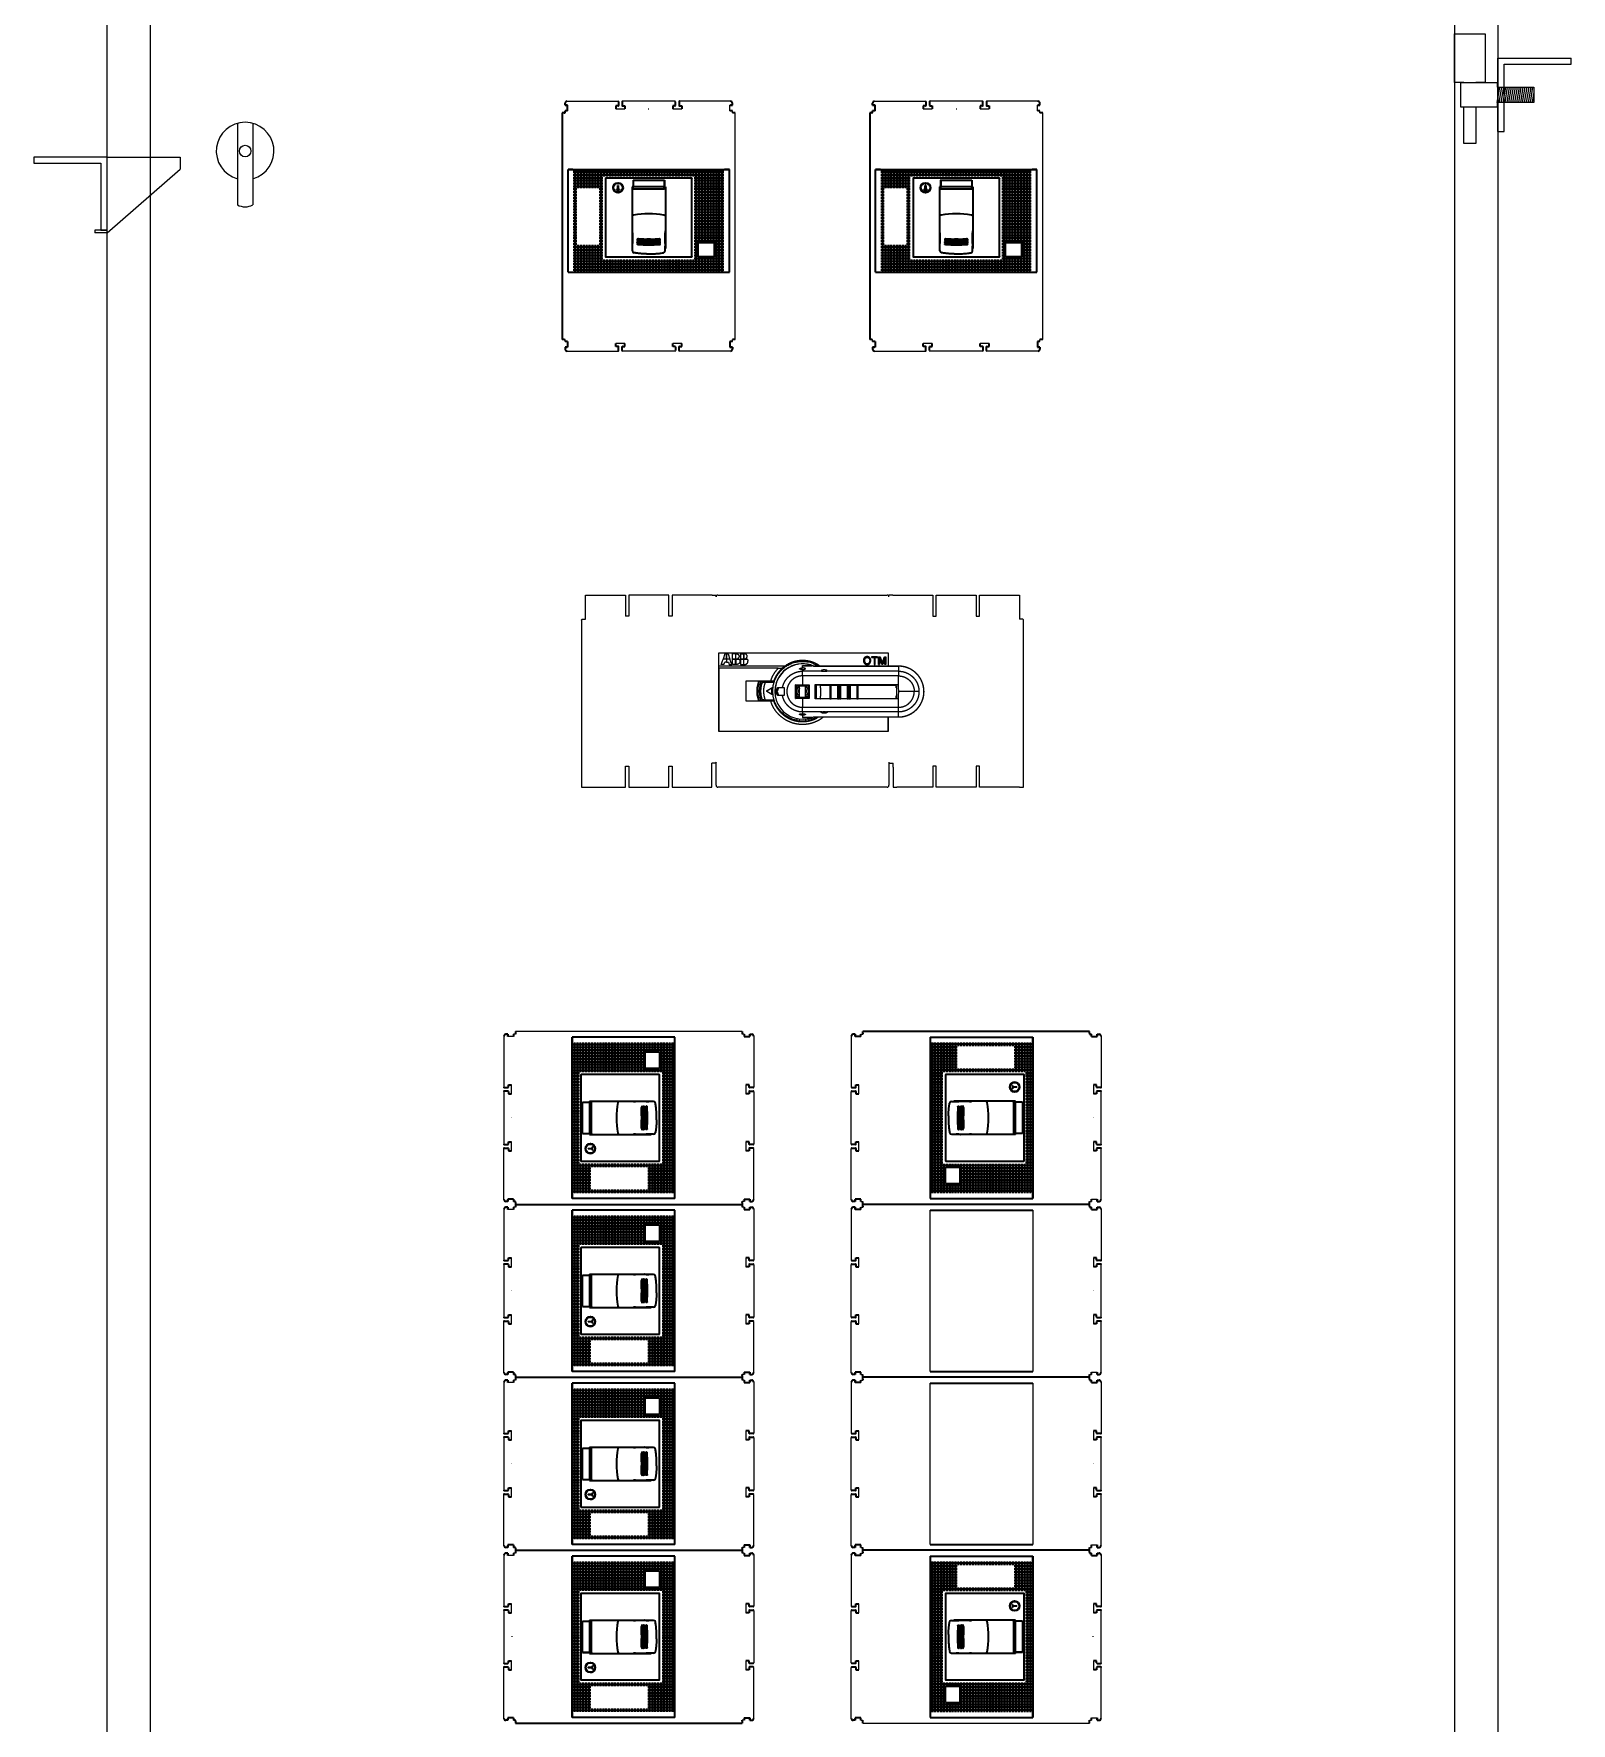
# Model space of a CAD drawing. Header units: millimetres. Extents: x 0 to 840, y -1485 to 297.
# Drawn here: x 148.6 to 228.6, y -1358.1 to -1270.2 of the extents above; entities that cross this region are included whole.
import ezdxf

# ---------------------------------------------------------------- set-up
doc = ezdxf.new("R2010")
doc.units = ezdxf.units.MM

# ---------------------------------------------------------------- blocks, each defined once
blk = doc.blocks.new('XT2_3M ABB')
at = {"color": 7, "lineweight": 35, "ltscale": 0.0625}
for p, q in [((-3.95, 8.9), (-4.2, 8.9)), ((-3.95, 8.9), (-4.2, 8.9)), ((4.2, 8.9), (3.95, 8.9)), ((4.2, 8.9), (3.95, 8.9)), ((-4.2, 3.55), (-3.95, 3.55)), ((-4.2, 3.55), (-3.95, 3.55)), ((3.95, 3.55), (4.2, 3.55)), ((3.95, 3.55), (4.2, 3.55))]:
    blk.add_line(p, q, dxfattribs=at)
at = {"color": 7, "lineweight": 35}
for p, q in [((-4.2, 8.9), (-4.2, 3.55)), ((-4.2, 8.9), (-4.2, 3.55)), ((3.95, 8.9), (-3.95, 8.9)), ((3.95, 8.9), (-3.95, 8.9)), ((4.2, 8.9), (4.2, 3.55)), ((4.2, 8.9), (4.2, 3.55)), ((2.25, 8.1), (-2.25, 8.1)), ((2.25, 8.1), (-2.25, 8.1)), ((-2.25, 8.08), (-2.25, 4.02)), ((2.16, 8.1), (-2.16, 8.1)), ((2.25, 4), (2.25, 8.1)), ((2.25, 4), (2.25, 8.1)), ((2.25, 4.02), (2.25, 8.08)), ((-0.865, 4.452), (-0.865, 7.665)), ((0.865, 4.452), (0.865, 7.665)), ((3.95, 3.55), (-3.95, 3.55)), ((3.95, 3.55), (-3.95, 3.55)), ((3.95, 3.55), (-3.91, 3.55)), ((-2.16, 4), (2.16, 4))]:
    blk.add_line(p, q, dxfattribs=at)
at = {"color": 7, "lineweight": 35, "ltscale": 0.025}
for p, q in [((-3.77, 8.83), (-3.87, 8.83)), ((-3.87, 8.83), (-3.87, 8.73)), ((-3.77, 8.83), (-3.87, 8.83)), ((-3.87, 8.83), (-3.87, 8.73)), ((-3.77, 8.83), (-3.77, 8.73)), ((-3.77, 8.83), (-3.77, 8.73)), ((-3.72, 8.83), (-3.72, 8.73)), ((-3.62, 8.83), (-3.72, 8.83)), ((-3.72, 8.83), (-3.72, 8.73)), ((-3.62, 8.83), (-3.72, 8.83)), ((-3.62, 8.83), (-3.62, 8.73)), ((-3.62, 8.83), (-3.62, 8.73)), ((-3.57, 8.83), (-3.57, 8.73)), ((-3.47, 8.83), (-3.57, 8.83)), ((-3.57, 8.83), (-3.57, 8.73)), ((-3.47, 8.83), (-3.57, 8.83)), ((-3.47, 8.83), (-3.47, 8.73)), ((-3.47, 8.83), (-3.47, 8.73)), ((-3.42, 8.83), (-3.42, 8.73)), ((-3.32, 8.83), (-3.42, 8.83)), ((-3.42, 8.83), (-3.42, 8.73)), ((-3.32, 8.83), (-3.42, 8.83)), ((-3.32, 8.83), (-3.32, 8.73)), ((-3.32, 8.83), (-3.32, 8.73)), ((-3.27, 8.83), (-3.27, 8.73)), ((-3.17, 8.83), (-3.27, 8.83)), ((-3.27, 8.83), (-3.27, 8.73)), ((-3.17, 8.83), (-3.27, 8.83)), ((-3.17, 8.83), (-3.17, 8.73)), ((-3.17, 8.83), (-3.17, 8.73)), ((-3.12, 8.83), (-3.12, 8.73)), ((-3.02, 8.83), (-3.12, 8.83)), ((-3.12, 8.83), (-3.12, 8.73)), ((-3.02, 8.83), (-3.12, 8.83)), ((-3.02, 8.83), (-3.02, 8.73)), ((-3.02, 8.83), (-3.02, 8.73)), ((-2.97, 8.83), (-2.97, 8.73)), ((-2.87, 8.83), (-2.97, 8.83)), ((-2.97, 8.83), (-2.97, 8.73)), ((-2.87, 8.83), (-2.97, 8.83)), ((-2.87, 8.83), (-2.87, 8.73)), ((-2.87, 8.83), (-2.87, 8.73)), ((-2.82, 8.83), (-2.82, 8.73)), ((-2.72, 8.83), (-2.82, 8.83)), ((-2.82, 8.83), (-2.82, 8.73)), ((-2.72, 8.83), (-2.82, 8.83)), ((-2.72, 8.83), (-2.72, 8.73)), ((-2.72, 8.83), (-2.72, 8.73)), ((-2.67, 8.83), (-2.67, 8.73)), ((-2.57, 8.83), (-2.67, 8.83)), ((-2.67, 8.83), (-2.67, 8.73)), ((-2.57, 8.83), (-2.67, 8.83)), ((-2.57, 8.83), (-2.57, 8.73)), ((-2.57, 8.83), (-2.57, 8.73)), ((-2.52, 8.83), (-2.52, 8.73)), ((-2.42, 8.83), (-2.52, 8.83)), ((-2.52, 8.83), (-2.52, 8.73)), ((-2.42, 8.83), (-2.52, 8.83)), ((-2.42, 8.83), (-2.42, 8.73)), ((-2.42, 8.83), (-2.42, 8.73)), ((-2.37, 8.83), (-2.37, 8.73)), ((-2.37, 8.83), (-2.27, 8.83)), ((-2.37, 8.83), (-2.37, 8.73)), ((-2.37, 8.83), (-2.27, 8.83)), ((-2.27, 8.83), (-2.27, 8.73)), ((-2.27, 8.83), (-2.27, 8.73)), ((-2.22, 8.83), (-2.22, 8.73)), ((-2.22, 8.83), (-2.12, 8.83)), ((-2.22, 8.83), (-2.22, 8.73)), ((-2.22, 8.83), (-2.12, 8.83)), ((-2.12, 8.83), (-2.12, 8.73)), ((-2.12, 8.83), (-2.12, 8.73)), ((-2.07, 8.83), (-2.07, 8.73)), ((-2.07, 8.83), (-1.97, 8.83)), ((-2.07, 8.83), (-2.07, 8.73)), ((-2.07, 8.83), (-1.97, 8.83)), ((-1.97, 8.83), (-1.97, 8.73)), ((-1.97, 8.83), (-1.97, 8.73)), ((-1.92, 8.83), (-1.92, 8.73)), ((-1.92, 8.83), (-1.82, 8.83)), ((-1.92, 8.83), (-1.92, 8.73)), ((-1.92, 8.83), (-1.82, 8.83)), ((-1.82, 8.83), (-1.82, 8.73)), ((-1.82, 8.83), (-1.82, 8.73)), ((-1.77, 8.83), (-1.77, 8.73)), ((-1.77, 8.83), (-1.67, 8.83)), ((-1.77, 8.83), (-1.77, 8.73)), ((-1.77, 8.83), (-1.67, 8.83)), ((-1.67, 8.83), (-1.67, 8.73)), ((-1.67, 8.83), (-1.67, 8.73)), ((-1.62, 8.83), (-1.62, 8.73)), ((-1.62, 8.83), (-1.52, 8.83)), ((-1.62, 8.83), (-1.62, 8.73)), ((-1.62, 8.83), (-1.52, 8.83)), ((-1.52, 8.83), (-1.52, 8.73)), ((-1.52, 8.83), (-1.52, 8.73)), ((-1.47, 8.83), (-1.47, 8.73)), ((-1.47, 8.83), (-1.37, 8.83)), ((-1.47, 8.83), (-1.47, 8.73)), ((-1.47, 8.83), (-1.37, 8.83)), ((-1.37, 8.83), (-1.37, 8.73)), ((-1.37, 8.83), (-1.37, 8.73)), ((-1.32, 8.83), (-1.32, 8.73)), ((-1.32, 8.83), (-1.22, 8.83)), ((-1.32, 8.83), (-1.32, 8.73)), ((-1.32, 8.83), (-1.22, 8.83)), ((-1.22, 8.83), (-1.22, 8.73)), ((-1.22, 8.83), (-1.22, 8.73)), ((-1.17, 8.83), (-1.17, 8.73)), ((-1.17, 8.83), (-1.07, 8.83)), ((-1.17, 8.83), (-1.17, 8.73)), ((-1.17, 8.83), (-1.07, 8.83)), ((-1.07, 8.83), (-1.07, 8.73)), ((-1.07, 8.83), (-1.07, 8.73)), ((-1.02, 8.83), (-1.02, 8.73)), ((-1.02, 8.83), (-0.92, 8.83)), ((-1.02, 8.83), (-1.02, 8.73)), ((-1.02, 8.83), (-0.92, 8.83)), ((-0.92, 8.83), (-0.92, 8.73)), ((-0.92, 8.83), (-0.92, 8.73)), ((-0.87, 8.83), (-0.87, 8.73)), ((-0.87, 8.83), (-0.77, 8.83)), ((-0.87, 8.83), (-0.87, 8.73)), ((-0.87, 8.83), (-0.77, 8.83)), ((-0.77, 8.83), (-0.77, 8.73)), ((-0.77, 8.83), (-0.77, 8.73)), ((-0.72, 8.83), (-0.72, 8.73)), ((-0.72, 8.83), (-0.62, 8.83)), ((-0.72, 8.83), (-0.72, 8.73)), ((-0.72, 8.83), (-0.62, 8.83)), ((-0.62, 8.83), (-0.62, 8.73)), ((-0.62, 8.83), (-0.62, 8.73)), ((-0.57, 8.83), (-0.57, 8.73)), ((-0.57, 8.83), (-0.47, 8.83)), ((-0.57, 8.83), (-0.57, 8.73)), ((-0.57, 8.83), (-0.47, 8.83)), ((-0.47, 8.83), (-0.47, 8.73)), ((-0.47, 8.83), (-0.47, 8.73)), ((-0.42, 8.83), (-0.42, 8.73)), ((-0.42, 8.83), (-0.32, 8.83)), ((-0.42, 8.83), (-0.42, 8.73)), ((-0.42, 8.83), (-0.32, 8.83)), ((-0.32, 8.83), (-0.32, 8.73)), ((-0.32, 8.83), (-0.32, 8.73)), ((-0.27, 8.83), (-0.27, 8.73)), ((-0.27, 8.83), (-0.17, 8.83)), ((-0.27, 8.83), (-0.27, 8.73)), ((-0.27, 8.83), (-0.17, 8.83)), ((-0.17, 8.83), (-0.17, 8.73)), ((-0.17, 8.83), (-0.17, 8.73)), ((-0.12, 8.83), (-0.12, 8.73)), ((-0.12, 8.83), (-0.02, 8.83)), ((-0.12, 8.83), (-0.12, 8.73)), ((-0.12, 8.83), (-0.02, 8.83)), ((-0.02, 8.83), (-0.02, 8.73)), ((-0.02, 8.83), (-0.02, 8.73)), ((0.03, 8.83), (0.03, 8.73)), ((0.03, 8.83), (0.13, 8.83)), ((0.03, 8.83), (0.03, 8.73)), ((0.03, 8.83), (0.13, 8.83)), ((0.13, 8.83), (0.13, 8.73)), ((0.13, 8.83), (0.13, 8.73)), ((0.18, 8.83), (0.18, 8.73)), ((0.18, 8.83), (0.28, 8.83)), ((0.18, 8.83), (0.18, 8.73)), ((0.18, 8.83), (0.28, 8.83)), ((0.28, 8.83), (0.28, 8.73)), ((0.28, 8.83), (0.28, 8.73)), ((0.33, 8.83), (0.33, 8.73)), ((0.33, 8.83), (0.43, 8.83)), ((0.33, 8.83), (0.33, 8.73)), ((0.33, 8.83), (0.43, 8.83)), ((0.43, 8.83), (0.43, 8.73)), ((0.43, 8.83), (0.43, 8.73)), ((0.48, 8.83), (0.48, 8.73)), ((0.48, 8.83), (0.58, 8.83)), ((0.48, 8.83), (0.48, 8.73)), ((0.48, 8.83), (0.58, 8.83)), ((0.58, 8.83), (0.58, 8.73)), ((0.58, 8.83), (0.58, 8.73)), ((0.63, 8.83), (0.63, 8.73)), ((0.63, 8.83), (0.73, 8.83)), ((0.63, 8.83), (0.63, 8.73)), ((0.63, 8.83), (0.73, 8.83)), ((0.73, 8.83), (0.73, 8.73)), ((0.73, 8.83), (0.73, 8.73)), ((0.78, 8.83), (0.78, 8.73)), ((0.78, 8.83), (0.88, 8.83)), ((0.78, 8.83), (0.78, 8.73)), ((0.78, 8.83), (0.88, 8.83)), ((0.88, 8.83), (0.88, 8.73)), ((0.88, 8.83), (0.88, 8.73)), ((0.93, 8.83), (0.93, 8.73)), ((0.93, 8.83), (1.03, 8.83)), ((0.93, 8.83), (0.93, 8.73)), ((0.93, 8.83), (1.03, 8.83)), ((1.03, 8.83), (1.03, 8.73)), ((1.03, 8.83), (1.03, 8.73)), ((1.08, 8.83), (1.08, 8.73)), ((1.08, 8.83), (1.18, 8.83)), ((1.08, 8.83), (1.08, 8.73)), ((1.08, 8.83), (1.18, 8.83)), ((1.18, 8.83), (1.18, 8.73)), ((1.18, 8.83), (1.18, 8.73)), ((1.23, 8.83), (1.23, 8.73)), ((1.23, 8.83), (1.33, 8.83)), ((1.23, 8.83), (1.23, 8.73)), ((1.23, 8.83), (1.33, 8.83)), ((1.33, 8.83), (1.33, 8.73)), ((1.33, 8.83), (1.33, 8.73)), ((1.38, 8.83), (1.38, 8.73)), ((1.38, 8.83), (1.48, 8.83)), ((1.38, 8.83), (1.38, 8.73)), ((1.38, 8.83), (1.48, 8.83)), ((1.48, 8.83), (1.48, 8.73)), ((1.48, 8.83), (1.48, 8.73)), ((1.53, 8.83), (1.53, 8.73)), ((1.53, 8.83), (1.63, 8.83)), ((1.53, 8.83), (1.53, 8.73)), ((1.53, 8.83), (1.63, 8.83)), ((1.63, 8.83), (1.63, 8.73)), ((1.63, 8.83), (1.63, 8.73)), ((1.68, 8.83), (1.68, 8.73)), ((1.68, 8.83), (1.78, 8.83)), ((1.68, 8.83), (1.68, 8.73)), ((1.68, 8.83), (1.78, 8.83)), ((1.78, 8.83), (1.78, 8.73)), ((1.78, 8.83), (1.78, 8.73)), ((1.83, 8.83), (1.83, 8.73)), ((1.83, 8.83), (1.93, 8.83)), ((1.83, 8.83), (1.83, 8.73)), ((1.83, 8.83), (1.93, 8.83)), ((1.93, 8.83), (1.93, 8.73)), ((1.93, 8.83), (1.93, 8.73)), ((1.98, 8.83), (1.98, 8.73)), ((1.98, 8.83), (2.08, 8.83)), ((1.98, 8.83), (1.98, 8.73)), ((1.98, 8.83), (2.08, 8.83)), ((2.08, 8.83), (2.08, 8.73)), ((2.08, 8.83), (2.08, 8.73)), ((2.13, 8.83), (2.13, 8.73)), ((2.13, 8.83), (2.23, 8.83)), ((2.13, 8.83), (2.13, 8.73)), ((2.13, 8.83), (2.23, 8.83)), ((2.23, 8.83), (2.23, 8.73)), ((2.23, 8.83), (2.23, 8.73)), ((2.28, 8.83), (2.28, 8.73)), ((2.28, 8.83), (2.38, 8.83)), ((2.28, 8.83), (2.28, 8.73)), ((2.28, 8.83), (2.38, 8.83)), ((2.38, 8.83), (2.38, 8.73)), ((2.38, 8.83), (2.38, 8.73)), ((2.43, 8.83), (2.43, 8.73)), ((2.43, 8.83), (2.53, 8.83)), ((2.43, 8.83), (2.43, 8.73)), ((2.43, 8.83), (2.53, 8.83)), ((2.53, 8.83), (2.53, 8.73)), ((2.53, 8.83), (2.53, 8.73)), ((2.58, 8.83), (2.58, 8.73)), ((2.58, 8.83), (2.68, 8.83)), ((2.58, 8.83), (2.58, 8.73)), ((2.58, 8.83), (2.68, 8.83)), ((2.68, 8.83), (2.68, 8.73)), ((2.68, 8.83), (2.68, 8.73)), ((2.73, 8.83), (2.73, 8.73)), ((2.73, 8.83), (2.83, 8.83)), ((2.73, 8.83), (2.73, 8.73)), ((2.73, 8.83), (2.83, 8.83)), ((2.83, 8.83), (2.83, 8.73)), ((2.83, 8.83), (2.83, 8.73)), ((2.88, 8.83), (2.88, 8.73)), ((2.88, 8.83), (2.98, 8.83)), ((2.88, 8.83), (2.88, 8.73)), ((2.88, 8.83), (2.98, 8.83)), ((2.98, 8.83), (2.98, 8.73)), ((2.98, 8.83), (2.98, 8.73)), ((3.03, 8.83), (3.03, 8.73)), ((3.03, 8.83), (3.13, 8.83)), ((3.03, 8.83), (3.03, 8.73)), ((3.03, 8.83), (3.13, 8.83)), ((3.13, 8.83), (3.13, 8.73)), ((3.13, 8.83), (3.13, 8.73)), ((3.18, 8.83), (3.18, 8.73)), ((3.18, 8.83), (3.28, 8.83)), ((3.18, 8.83), (3.18, 8.73)), ((3.18, 8.83), (3.28, 8.83)), ((3.28, 8.83), (3.28, 8.73)), ((3.28, 8.83), (3.28, 8.73)), ((3.33, 8.83), (3.33, 8.73)), ((3.33, 8.83), (3.43, 8.83)), ((3.33, 8.83), (3.33, 8.73)), ((3.33, 8.83), (3.43, 8.83)), ((3.43, 8.83), (3.43, 8.73)), ((3.43, 8.83), (3.43, 8.73)), ((3.48, 8.83), (3.48, 8.73)), ((3.48, 8.83), (3.58, 8.83)), ((3.48, 8.83), (3.48, 8.73)), ((3.48, 8.83), (3.58, 8.83)), ((3.58, 8.83), (3.58, 8.73)), ((3.58, 8.83), (3.58, 8.73)), ((3.63, 8.83), (3.63, 8.73)), ((3.63, 8.83), (3.73, 8.83)), ((3.63, 8.83), (3.63, 8.73)), ((3.63, 8.83), (3.73, 8.83)), ((3.73, 8.83), (3.73, 8.73)), ((3.73, 8.83), (3.73, 8.73)), ((3.78, 8.83), (3.88, 8.83)), ((3.78, 8.83), (3.78, 8.73)), ((3.78, 8.83), (3.88, 8.83)), ((3.78, 8.83), (3.78, 8.73)), ((3.88, 8.83), (3.88, 8.73)), ((3.88, 8.83), (3.88, 8.73)), ((-3.77, 8.73), (-3.87, 8.73)), ((-3.77, 8.73), (-3.87, 8.73)), ((-3.77, 8.68), (-3.87, 8.68)), ((-3.87, 8.68), (-3.87, 8.58)), ((-3.77, 8.68), (-3.87, 8.68)), ((-3.87, 8.68), (-3.87, 8.58)), ((-3.77, 8.58), (-3.87, 8.58)), ((-3.77, 8.58), (-3.87, 8.58)), ((-3.87, 8.53), (-3.87, 8.43)), ((-3.77, 8.53), (-3.87, 8.53)), ((-3.87, 8.53), (-3.87, 8.43)), ((-3.77, 8.53), (-3.87, 8.53)), ((-3.77, 8.43), (-3.87, 8.43)), ((-3.77, 8.43), (-3.87, 8.43)), ((-3.87, 8.38), (-3.87, 8.28)), ((-3.77, 8.38), (-3.87, 8.38)), ((-3.87, 8.38), (-3.87, 8.28)), ((-3.77, 8.38), (-3.87, 8.38)), ((-3.77, 8.28), (-3.87, 8.28)), ((-3.77, 8.28), (-3.87, 8.28)), ((-3.87, 8.23), (-3.87, 8.13)), ((-3.77, 8.23), (-3.87, 8.23)), ((-3.87, 8.23), (-3.87, 8.13)), ((-3.77, 8.23), (-3.87, 8.23)), ((-3.77, 8.13), (-3.87, 8.13)), ((-3.77, 8.13), (-3.87, 8.13)), ((-3.87, 8.08), (-3.87, 7.98)), ((-3.77, 8.08), (-3.87, 8.08)), ((-3.87, 8.08), (-3.87, 7.98)), ((-3.77, 8.08), (-3.87, 8.08)), ((-3.77, 7.98), (-3.87, 7.98)), ((-3.77, 7.98), (-3.87, 7.98)), ((-3.87, 7.93), (-3.87, 7.83)), ((-3.77, 7.93), (-3.87, 7.93)), ((-3.87, 7.93), (-3.87, 7.83)), ((-3.77, 7.93), (-3.87, 7.93)), ((-3.77, 8.68), (-3.77, 8.58)), ((-3.77, 8.68), (-3.77, 8.58)), ((-3.77, 8.53), (-3.77, 8.43)), ((-3.77, 8.53), (-3.77, 8.43)), ((-3.77, 8.38), (-3.77, 8.28)), ((-3.77, 8.38), (-3.77, 8.28)), ((-3.77, 8.23), (-3.77, 8.13)), ((-3.77, 8.23), (-3.77, 8.13)), ((-3.77, 8.08), (-3.77, 7.98)), ((-3.77, 8.08), (-3.77, 7.98)), ((-3.77, 7.93), (-3.77, 7.83)), ((-3.77, 7.93), (-3.77, 7.83)), ((-3.62, 8.73), (-3.72, 8.73)), ((-3.62, 8.73), (-3.72, 8.73)), ((-3.72, 8.68), (-3.72, 8.58)), ((-3.62, 8.68), (-3.72, 8.68)), ((-3.72, 8.68), (-3.72, 8.58)), ((-3.62, 8.68), (-3.72, 8.68)), ((-3.62, 8.58), (-3.72, 8.58)), ((-3.62, 8.58), (-3.72, 8.58)), ((-3.72, 8.53), (-3.72, 8.43)), ((-3.62, 8.53), (-3.72, 8.53)), ((-3.72, 8.53), (-3.72, 8.43)), ((-3.62, 8.53), (-3.72, 8.53)), ((-3.62, 8.43), (-3.72, 8.43)), ((-3.62, 8.43), (-3.72, 8.43)), ((-3.72, 8.38), (-3.72, 8.28)), ((-3.62, 8.38), (-3.72, 8.38)), ((-3.72, 8.38), (-3.72, 8.28)), ((-3.62, 8.38), (-3.72, 8.38)), ((-3.62, 8.28), (-3.72, 8.28)), ((-3.62, 8.28), (-3.72, 8.28)), ((-3.72, 8.23), (-3.72, 8.13)), ((-3.62, 8.23), (-3.72, 8.23)), ((-3.72, 8.23), (-3.72, 8.13)), ((-3.62, 8.23), (-3.72, 8.23)), ((-3.62, 8.13), (-3.72, 8.13)), ((-3.62, 8.13), (-3.72, 8.13)), ((-3.72, 8.08), (-3.72, 7.98)), ((-3.62, 8.08), (-3.72, 8.08)), ((-3.72, 8.08), (-3.72, 7.98)), ((-3.62, 8.08), (-3.72, 8.08)), ((-3.62, 7.98), (-3.72, 7.98)), ((-3.62, 7.98), (-3.72, 7.98)), ((-3.72, 7.93), (-3.72, 7.83)), ((-3.62, 7.93), (-3.72, 7.93)), ((-3.72, 7.93), (-3.72, 7.83)), ((-3.62, 7.93), (-3.72, 7.93)), ((-3.62, 8.68), (-3.62, 8.58)), ((-3.62, 8.68), (-3.62, 8.58)), ((-3.62, 8.53), (-3.62, 8.43)), ((-3.62, 8.53), (-3.62, 8.43)), ((-3.62, 8.38), (-3.62, 8.28)), ((-3.62, 8.38), (-3.62, 8.28)), ((-3.62, 8.23), (-3.62, 8.13)), ((-3.62, 8.23), (-3.62, 8.13)), ((-3.62, 8.08), (-3.62, 7.98)), ((-3.62, 8.08), (-3.62, 7.98)), ((-3.62, 7.93), (-3.62, 7.83)), ((-3.62, 7.93), (-3.62, 7.83)), ((-3.47, 8.73), (-3.57, 8.73)), ((-3.47, 8.73), (-3.57, 8.73)), ((-3.57, 8.68), (-3.57, 8.58)), ((-3.47, 8.68), (-3.57, 8.68)), ((-3.57, 8.68), (-3.57, 8.58)), ((-3.47, 8.68), (-3.57, 8.68)), ((-3.47, 8.58), (-3.57, 8.58)), ((-3.47, 8.58), (-3.57, 8.58)), ((-3.57, 8.53), (-3.57, 8.43)), ((-3.47, 8.53), (-3.57, 8.53)), ((-3.57, 8.53), (-3.57, 8.43)), ((-3.47, 8.53), (-3.57, 8.53)), ((-3.47, 8.43), (-3.57, 8.43)), ((-3.47, 8.43), (-3.57, 8.43)), ((-3.57, 8.38), (-3.57, 8.28)), ((-3.47, 8.38), (-3.57, 8.38)), ((-3.57, 8.38), (-3.57, 8.28)), ((-3.47, 8.38), (-3.57, 8.38)), ((-3.47, 8.28), (-3.57, 8.28)), ((-3.47, 8.28), (-3.57, 8.28)), ((-3.57, 8.23), (-3.57, 8.13)), ((-3.47, 8.23), (-3.57, 8.23)), ((-3.57, 8.23), (-3.57, 8.13)), ((-3.47, 8.23), (-3.57, 8.23)), ((-3.47, 8.13), (-3.57, 8.13)), ((-3.47, 8.13), (-3.57, 8.13)), ((-3.57, 8.08), (-3.57, 7.98)), ((-3.47, 8.08), (-3.57, 8.08)), ((-3.57, 8.08), (-3.57, 7.98)), ((-3.47, 8.08), (-3.57, 8.08)), ((-3.47, 7.98), (-3.57, 7.98)), ((-3.47, 7.98), (-3.57, 7.98)), ((-3.57, 7.93), (-3.57, 7.83)), ((-3.47, 7.93), (-3.57, 7.93)), ((-3.57, 7.93), (-3.57, 7.83)), ((-3.47, 7.93), (-3.57, 7.93)), ((-3.47, 8.68), (-3.47, 8.58)), ((-3.47, 8.68), (-3.47, 8.58)), ((-3.47, 8.53), (-3.47, 8.43)), ((-3.47, 8.53), (-3.47, 8.43)), ((-3.47, 8.38), (-3.47, 8.28)), ((-3.47, 8.38), (-3.47, 8.28)), ((-3.47, 8.23), (-3.47, 8.13)), ((-3.47, 8.23), (-3.47, 8.13)), ((-3.47, 8.08), (-3.47, 7.98)), ((-3.47, 8.08), (-3.47, 7.98)), ((-3.47, 7.93), (-3.47, 7.83)), ((-3.47, 7.93), (-3.47, 7.83)), ((-3.32, 8.73), (-3.42, 8.73)), ((-3.32, 8.73), (-3.42, 8.73)), ((-3.42, 8.68), (-3.42, 8.58)), ((-3.32, 8.68), (-3.42, 8.68)), ((-3.42, 8.68), (-3.42, 8.58)), ((-3.32, 8.68), (-3.42, 8.68)), ((-3.32, 8.58), (-3.42, 8.58)), ((-3.32, 8.58), (-3.42, 8.58)), ((-3.42, 8.53), (-3.42, 8.43)), ((-3.32, 8.53), (-3.42, 8.53)), ((-3.42, 8.53), (-3.42, 8.43)), ((-3.32, 8.53), (-3.42, 8.53)), ((-3.32, 8.43), (-3.42, 8.43)), ((-3.32, 8.43), (-3.42, 8.43)), ((-3.42, 8.38), (-3.42, 8.28)), ((-3.32, 8.38), (-3.42, 8.38)), ((-3.42, 8.38), (-3.42, 8.28)), ((-3.32, 8.38), (-3.42, 8.38)), ((-3.32, 8.28), (-3.42, 8.28)), ((-3.32, 8.28), (-3.42, 8.28)), ((-3.42, 8.23), (-3.42, 8.13)), ((-3.32, 8.23), (-3.42, 8.23)), ((-3.42, 8.23), (-3.42, 8.13)), ((-3.32, 8.23), (-3.42, 8.23)), ((-3.32, 8.13), (-3.42, 8.13)), ((-3.32, 8.13), (-3.42, 8.13)), ((-3.32, 8.68), (-3.32, 8.58)), ((-3.32, 8.68), (-3.32, 8.58)), ((-3.32, 8.53), (-3.32, 8.43)), ((-3.32, 8.53), (-3.32, 8.43)), ((-3.32, 8.38), (-3.32, 8.28)), ((-3.32, 8.38), (-3.32, 8.28)), ((-3.32, 8.23), (-3.32, 8.13)), ((-3.32, 8.23), (-3.32, 8.13)), ((-3.17, 8.73), (-3.27, 8.73)), ((-3.17, 8.73), (-3.27, 8.73)), ((-3.27, 8.68), (-3.27, 8.58)), ((-3.17, 8.68), (-3.27, 8.68)), ((-3.27, 8.68), (-3.27, 8.58)), ((-3.17, 8.68), (-3.27, 8.68)), ((-3.17, 8.58), (-3.27, 8.58)), ((-3.17, 8.58), (-3.27, 8.58)), ((-3.27, 8.53), (-3.27, 8.43)), ((-3.17, 8.53), (-3.27, 8.53)), ((-3.27, 8.53), (-3.27, 8.43)), ((-3.17, 8.53), (-3.27, 8.53)), ((-3.17, 8.43), (-3.27, 8.43)), ((-3.17, 8.43), (-3.27, 8.43)), ((-3.27, 8.38), (-3.27, 8.28)), ((-3.17, 8.38), (-3.27, 8.38)), ((-3.27, 8.38), (-3.27, 8.28)), ((-3.17, 8.38), (-3.27, 8.38)), ((-3.17, 8.28), (-3.27, 8.28)), ((-3.17, 8.28), (-3.27, 8.28)), ((-3.27, 8.23), (-3.27, 8.13)), ((-3.17, 8.23), (-3.27, 8.23)), ((-3.27, 8.23), (-3.27, 8.13)), ((-3.17, 8.23), (-3.27, 8.23)), ((-3.17, 8.13), (-3.27, 8.13)), ((-3.17, 8.13), (-3.27, 8.13)), ((-3.17, 8.68), (-3.17, 8.58)), ((-3.17, 8.68), (-3.17, 8.58)), ((-3.17, 8.53), (-3.17, 8.43)), ((-3.17, 8.53), (-3.17, 8.43)), ((-3.17, 8.38), (-3.17, 8.28)), ((-3.17, 8.38), (-3.17, 8.28)), ((-3.17, 8.23), (-3.17, 8.13)), ((-3.17, 8.23), (-3.17, 8.13)), ((-3.02, 8.73), (-3.12, 8.73)), ((-3.02, 8.73), (-3.12, 8.73)), ((-3.12, 8.68), (-3.12, 8.58)), ((-3.02, 8.68), (-3.12, 8.68)), ((-3.12, 8.68), (-3.12, 8.58)), ((-3.02, 8.68), (-3.12, 8.68)), ((-3.02, 8.58), (-3.12, 8.58)), ((-3.02, 8.58), (-3.12, 8.58)), ((-3.12, 8.53), (-3.12, 8.43)), ((-3.02, 8.53), (-3.12, 8.53)), ((-3.12, 8.53), (-3.12, 8.43)), ((-3.02, 8.53), (-3.12, 8.53)), ((-3.02, 8.43), (-3.12, 8.43)), ((-3.02, 8.43), (-3.12, 8.43)), ((-3.12, 8.38), (-3.12, 8.28)), ((-3.02, 8.38), (-3.12, 8.38)), ((-3.12, 8.38), (-3.12, 8.28)), ((-3.02, 8.38), (-3.12, 8.38)), ((-3.02, 8.28), (-3.12, 8.28)), ((-3.02, 8.28), (-3.12, 8.28)), ((-3.12, 8.23), (-3.12, 8.13)), ((-3.02, 8.23), (-3.12, 8.23)), ((-3.12, 8.23), (-3.12, 8.13)), ((-3.02, 8.23), (-3.12, 8.23)), ((-3.02, 8.13), (-3.12, 8.13)), ((-3.02, 8.13), (-3.12, 8.13)), ((-3.02, 8.68), (-3.02, 8.58)), ((-3.02, 8.68), (-3.02, 8.58)), ((-3.02, 8.53), (-3.02, 8.43)), ((-3.02, 8.53), (-3.02, 8.43)), ((-3.02, 8.38), (-3.02, 8.28)), ((-3.02, 8.38), (-3.02, 8.28)), ((-3.02, 8.23), (-3.02, 8.13)), ((-3.02, 8.23), (-3.02, 8.13)), ((-2.87, 8.73), (-2.97, 8.73)), ((-2.87, 8.73), (-2.97, 8.73)), ((-2.97, 8.68), (-2.97, 8.58)), ((-2.87, 8.68), (-2.97, 8.68)), ((-2.97, 8.68), (-2.97, 8.58)), ((-2.87, 8.68), (-2.97, 8.68)), ((-2.87, 8.58), (-2.97, 8.58)), ((-2.87, 8.58), (-2.97, 8.58)), ((-2.97, 8.53), (-2.97, 8.43)), ((-2.87, 8.53), (-2.97, 8.53)), ((-2.97, 8.53), (-2.97, 8.43)), ((-2.87, 8.53), (-2.97, 8.53)), ((-2.87, 8.43), (-2.97, 8.43)), ((-2.87, 8.43), (-2.97, 8.43)), ((-2.97, 8.38), (-2.97, 8.28)), ((-2.87, 8.38), (-2.97, 8.38)), ((-2.97, 8.38), (-2.97, 8.28)), ((-2.87, 8.38), (-2.97, 8.38)), ((-2.87, 8.28), (-2.97, 8.28)), ((-2.87, 8.28), (-2.97, 8.28)), ((-2.97, 8.23), (-2.97, 8.13)), ((-2.87, 8.23), (-2.97, 8.23)), ((-2.97, 8.23), (-2.97, 8.13)), ((-2.87, 8.23), (-2.97, 8.23)), ((-2.87, 8.13), (-2.97, 8.13)), ((-2.87, 8.13), (-2.97, 8.13)), ((-2.87, 8.68), (-2.87, 8.58)), ((-2.87, 8.68), (-2.87, 8.58)), ((-2.87, 8.53), (-2.87, 8.43)), ((-2.87, 8.53), (-2.87, 8.43)), ((-2.87, 8.38), (-2.87, 8.28)), ((-2.87, 8.38), (-2.87, 8.28)), ((-2.87, 8.23), (-2.87, 8.13)), ((-2.87, 8.23), (-2.87, 8.13)), ((-2.72, 8.73), (-2.82, 8.73)), ((-2.72, 8.73), (-2.82, 8.73)), ((-2.82, 8.68), (-2.82, 8.58)), ((-2.72, 8.68), (-2.82, 8.68)), ((-2.82, 8.68), (-2.82, 8.58)), ((-2.72, 8.68), (-2.82, 8.68)), ((-2.72, 8.58), (-2.82, 8.58)), ((-2.72, 8.58), (-2.82, 8.58)), ((-2.82, 8.53), (-2.82, 8.43)), ((-2.72, 8.53), (-2.82, 8.53)), ((-2.82, 8.53), (-2.82, 8.43)), ((-2.72, 8.53), (-2.82, 8.53)), ((-2.72, 8.43), (-2.82, 8.43)), ((-2.72, 8.43), (-2.82, 8.43)), ((-2.82, 8.38), (-2.82, 8.28)), ((-2.72, 8.38), (-2.82, 8.38)), ((-2.82, 8.38), (-2.82, 8.28)), ((-2.72, 8.38), (-2.82, 8.38)), ((-2.72, 8.28), (-2.82, 8.28)), ((-2.72, 8.28), (-2.82, 8.28)), ((-2.82, 8.23), (-2.82, 8.13)), ((-2.72, 8.23), (-2.82, 8.23)), ((-2.82, 8.23), (-2.82, 8.13)), ((-2.72, 8.23), (-2.82, 8.23)), ((-2.72, 8.13), (-2.82, 8.13)), ((-2.72, 8.13), (-2.82, 8.13)), ((-2.72, 8.68), (-2.72, 8.58)), ((-2.72, 8.68), (-2.72, 8.58)), ((-2.72, 8.53), (-2.72, 8.43)), ((-2.72, 8.53), (-2.72, 8.43)), ((-2.72, 8.38), (-2.72, 8.28)), ((-2.72, 8.38), (-2.72, 8.28)), ((-2.72, 8.23), (-2.72, 8.13)), ((-2.72, 8.23), (-2.72, 8.13)), ((-2.57, 8.73), (-2.67, 8.73)), ((-2.57, 8.73), (-2.67, 8.73)), ((-2.67, 8.68), (-2.67, 8.58)), ((-2.57, 8.68), (-2.67, 8.68)), ((-2.67, 8.68), (-2.67, 8.58)), ((-2.57, 8.68), (-2.67, 8.68)), ((-2.57, 8.58), (-2.67, 8.58)), ((-2.57, 8.58), (-2.67, 8.58)), ((-2.67, 8.53), (-2.67, 8.43)), ((-2.57, 8.53), (-2.67, 8.53)), ((-2.67, 8.53), (-2.67, 8.43)), ((-2.57, 8.53), (-2.67, 8.53)), ((-2.57, 8.43), (-2.67, 8.43)), ((-2.57, 8.43), (-2.67, 8.43)), ((-2.67, 8.38), (-2.67, 8.28)), ((-2.57, 8.38), (-2.67, 8.38)), ((-2.67, 8.38), (-2.67, 8.28)), ((-2.57, 8.38), (-2.67, 8.38)), ((-2.57, 8.28), (-2.67, 8.28)), ((-2.57, 8.28), (-2.67, 8.28)), ((-2.67, 8.23), (-2.67, 8.13)), ((-2.57, 8.23), (-2.67, 8.23)), ((-2.67, 8.23), (-2.67, 8.13)), ((-2.57, 8.23), (-2.67, 8.23)), ((-2.57, 8.13), (-2.67, 8.13)), ((-2.57, 8.13), (-2.67, 8.13)), ((-2.57, 8.68), (-2.57, 8.58)), ((-2.57, 8.68), (-2.57, 8.58)), ((-2.57, 8.53), (-2.57, 8.43)), ((-2.57, 8.53), (-2.57, 8.43)), ((-2.57, 8.38), (-2.57, 8.28)), ((-2.57, 8.38), (-2.57, 8.28)), ((-2.57, 8.23), (-2.57, 8.13)), ((-2.57, 8.23), (-2.57, 8.13)), ((-2.42, 8.73), (-2.52, 8.73)), ((-2.42, 8.73), (-2.52, 8.73)), ((-2.52, 8.68), (-2.52, 8.58)), ((-2.42, 8.68), (-2.52, 8.68)), ((-2.52, 8.68), (-2.52, 8.58)), ((-2.42, 8.68), (-2.52, 8.68)), ((-2.42, 8.58), (-2.52, 8.58)), ((-2.42, 8.58), (-2.52, 8.58)), ((-2.52, 8.53), (-2.52, 8.43)), ((-2.42, 8.53), (-2.52, 8.53)), ((-2.52, 8.53), (-2.52, 8.43)), ((-2.42, 8.53), (-2.52, 8.53)), ((-2.42, 8.43), (-2.52, 8.43)), ((-2.42, 8.43), (-2.52, 8.43)), ((-2.52, 8.38), (-2.52, 8.28)), ((-2.42, 8.38), (-2.52, 8.38)), ((-2.52, 8.38), (-2.52, 8.28)), ((-2.42, 8.38), (-2.52, 8.38)), ((-2.42, 8.28), (-2.52, 8.28)), ((-2.42, 8.28), (-2.52, 8.28)), ((-2.52, 8.23), (-2.52, 8.13)), ((-2.42, 8.23), (-2.52, 8.23)), ((-2.52, 8.23), (-2.52, 8.13)), ((-2.42, 8.23), (-2.52, 8.23)), ((-2.42, 8.13), (-2.52, 8.13)), ((-2.42, 8.13), (-2.52, 8.13)), ((-2.52, 8.08), (-2.52, 7.98)), ((-2.42, 8.08), (-2.52, 8.08)), ((-2.52, 8.08), (-2.52, 7.98)), ((-2.42, 8.08), (-2.52, 8.08)), ((-2.42, 7.98), (-2.52, 7.98)), ((-2.42, 7.98), (-2.52, 7.98)), ((-2.52, 7.93), (-2.52, 7.83)), ((-2.42, 7.93), (-2.52, 7.93)), ((-2.52, 7.93), (-2.52, 7.83)), ((-2.42, 7.93), (-2.52, 7.93)), ((-2.42, 8.68), (-2.42, 8.58)), ((-2.42, 8.68), (-2.42, 8.58)), ((-2.42, 8.53), (-2.42, 8.43)), ((-2.42, 8.53), (-2.42, 8.43)), ((-2.42, 8.38), (-2.42, 8.28)), ((-2.42, 8.38), (-2.42, 8.28)), ((-2.42, 8.23), (-2.42, 8.13)), ((-2.42, 8.23), (-2.42, 8.13)), ((-2.42, 8.08), (-2.42, 7.98)), ((-2.42, 8.08), (-2.42, 7.98)), ((-2.42, 7.93), (-2.42, 7.83)), ((-2.42, 7.93), (-2.42, 7.83)), ((-2.37, 8.73), (-2.27, 8.73)), ((-2.37, 8.73), (-2.27, 8.73)), ((-2.37, 8.68), (-2.37, 8.58)), ((-2.37, 8.68), (-2.27, 8.68)), ((-2.37, 8.68), (-2.37, 8.58)), ((-2.37, 8.68), (-2.27, 8.68)), ((-2.37, 8.58), (-2.27, 8.58)), ((-2.37, 8.58), (-2.27, 8.58)), ((-2.37, 8.53), (-2.37, 8.43)), ((-2.37, 8.53), (-2.27, 8.53)), ((-2.37, 8.53), (-2.37, 8.43)), ((-2.37, 8.53), (-2.27, 8.53)), ((-2.37, 8.43), (-2.27, 8.43)), ((-2.37, 8.43), (-2.27, 8.43)), ((-2.37, 8.38), (-2.37, 8.28)), ((-2.37, 8.38), (-2.27, 8.38)), ((-2.37, 8.38), (-2.37, 8.28)), ((-2.37, 8.38), (-2.27, 8.38)), ((-2.37, 8.28), (-2.27, 8.28)), ((-2.37, 8.28), (-2.27, 8.28)), ((-2.27, 8.68), (-2.27, 8.58)), ((-2.27, 8.68), (-2.27, 8.58)), ((-2.27, 8.53), (-2.27, 8.43)), ((-2.27, 8.53), (-2.27, 8.43)), ((-2.27, 8.38), (-2.27, 8.28)), ((-2.27, 8.38), (-2.27, 8.28)), ((-2.22, 8.73), (-2.12, 8.73)), ((-2.22, 8.73), (-2.12, 8.73)), ((-2.22, 8.68), (-2.22, 8.58)), ((-2.22, 8.68), (-2.12, 8.68)), ((-2.22, 8.68), (-2.22, 8.58)), ((-2.22, 8.68), (-2.12, 8.68)), ((-2.22, 8.58), (-2.12, 8.58)), ((-2.22, 8.58), (-2.12, 8.58)), ((-2.22, 8.53), (-2.22, 8.43)), ((-2.22, 8.53), (-2.12, 8.53)), ((-2.22, 8.53), (-2.22, 8.43)), ((-2.22, 8.53), (-2.12, 8.53)), ((-2.22, 8.43), (-2.12, 8.43)), ((-2.22, 8.43), (-2.12, 8.43)), ((-2.22, 8.38), (-2.22, 8.28)), ((-2.22, 8.38), (-2.12, 8.38)), ((-2.22, 8.38), (-2.22, 8.28)), ((-2.22, 8.38), (-2.12, 8.38)), ((-2.22, 8.28), (-2.12, 8.28)), ((-2.22, 8.28), (-2.12, 8.28)), ((-2.12, 8.68), (-2.12, 8.58)), ((-2.12, 8.68), (-2.12, 8.58)), ((-2.12, 8.53), (-2.12, 8.43)), ((-2.12, 8.53), (-2.12, 8.43)), ((-2.12, 8.38), (-2.12, 8.28)), ((-2.12, 8.38), (-2.12, 8.28)), ((-2.07, 8.73), (-1.97, 8.73)), ((-2.07, 8.73), (-1.97, 8.73)), ((-2.07, 8.68), (-2.07, 8.58)), ((-2.07, 8.68), (-1.97, 8.68)), ((-2.07, 8.68), (-2.07, 8.58)), ((-2.07, 8.68), (-1.97, 8.68)), ((-2.07, 8.58), (-1.97, 8.58)), ((-2.07, 8.58), (-1.97, 8.58)), ((-2.07, 8.53), (-2.07, 8.43)), ((-2.07, 8.53), (-1.97, 8.53)), ((-2.07, 8.53), (-2.07, 8.43)), ((-2.07, 8.53), (-1.97, 8.53)), ((-2.07, 8.43), (-1.97, 8.43)), ((-2.07, 8.43), (-1.97, 8.43)), ((-2.07, 8.38), (-2.07, 8.28)), ((-2.07, 8.38), (-1.97, 8.38)), ((-2.07, 8.38), (-2.07, 8.28)), ((-2.07, 8.38), (-1.97, 8.38)), ((-2.07, 8.28), (-1.97, 8.28)), ((-2.07, 8.28), (-1.97, 8.28)), ((-1.97, 8.68), (-1.97, 8.58)), ((-1.97, 8.68), (-1.97, 8.58)), ((-1.97, 8.53), (-1.97, 8.43)), ((-1.97, 8.53), (-1.97, 8.43)), ((-1.97, 8.38), (-1.97, 8.28)), ((-1.97, 8.38), (-1.97, 8.28)), ((-1.92, 8.73), (-1.82, 8.73)), ((-1.92, 8.73), (-1.82, 8.73)), ((-1.92, 8.68), (-1.92, 8.58)), ((-1.92, 8.68), (-1.82, 8.68)), ((-1.92, 8.68), (-1.92, 8.58)), ((-1.92, 8.68), (-1.82, 8.68)), ((-1.92, 8.58), (-1.82, 8.58)), ((-1.92, 8.58), (-1.82, 8.58)), ((-1.92, 8.53), (-1.92, 8.43)), ((-1.92, 8.53), (-1.82, 8.53)), ((-1.92, 8.53), (-1.92, 8.43)), ((-1.92, 8.53), (-1.82, 8.53)), ((-1.92, 8.43), (-1.82, 8.43)), ((-1.92, 8.43), (-1.82, 8.43)), ((-1.92, 8.38), (-1.92, 8.28)), ((-1.92, 8.38), (-1.82, 8.38)), ((-1.92, 8.38), (-1.92, 8.28)), ((-1.92, 8.38), (-1.82, 8.38)), ((-1.92, 8.28), (-1.82, 8.28)), ((-1.92, 8.28), (-1.82, 8.28)), ((-1.82, 8.68), (-1.82, 8.58)), ((-1.82, 8.68), (-1.82, 8.58)), ((-1.82, 8.53), (-1.82, 8.43)), ((-1.82, 8.53), (-1.82, 8.43)), ((-1.82, 8.38), (-1.82, 8.28)), ((-1.82, 8.38), (-1.82, 8.28)), ((-1.77, 8.73), (-1.67, 8.73)), ((-1.77, 8.73), (-1.67, 8.73)), ((-1.77, 8.68), (-1.77, 8.58)), ((-1.77, 8.68), (-1.67, 8.68)), ((-1.77, 8.68), (-1.77, 8.58)), ((-1.77, 8.68), (-1.67, 8.68)), ((-1.77, 8.58), (-1.67, 8.58)), ((-1.77, 8.58), (-1.67, 8.58)), ((-1.77, 8.53), (-1.77, 8.43)), ((-1.77, 8.53), (-1.67, 8.53)), ((-1.77, 8.53), (-1.77, 8.43)), ((-1.77, 8.53), (-1.67, 8.53)), ((-1.77, 8.43), (-1.67, 8.43)), ((-1.77, 8.43), (-1.67, 8.43)), ((-1.77, 8.38), (-1.77, 8.28)), ((-1.77, 8.38), (-1.67, 8.38)), ((-1.77, 8.38), (-1.77, 8.28)), ((-1.77, 8.38), (-1.67, 8.38)), ((-1.77, 8.28), (-1.67, 8.28)), ((-1.77, 8.28), (-1.67, 8.28)), ((-1.67, 8.68), (-1.67, 8.58)), ((-1.67, 8.68), (-1.67, 8.58)), ((-1.67, 8.53), (-1.67, 8.43)), ((-1.67, 8.53), (-1.67, 8.43)), ((-1.67, 8.38), (-1.67, 8.28)), ((-1.67, 8.38), (-1.67, 8.28)), ((-1.62, 8.73), (-1.52, 8.73)), ((-1.62, 8.73), (-1.52, 8.73)), ((-1.62, 8.68), (-1.62, 8.58)), ((-1.62, 8.68), (-1.52, 8.68)), ((-1.62, 8.68), (-1.62, 8.58)), ((-1.62, 8.68), (-1.52, 8.68)), ((-1.62, 8.58), (-1.52, 8.58)), ((-1.62, 8.58), (-1.52, 8.58)), ((-1.62, 8.53), (-1.62, 8.43)), ((-1.62, 8.53), (-1.52, 8.53)), ((-1.62, 8.53), (-1.62, 8.43)), ((-1.62, 8.53), (-1.52, 8.53)), ((-1.62, 8.43), (-1.52, 8.43)), ((-1.62, 8.43), (-1.52, 8.43)), ((-1.62, 8.38), (-1.62, 8.28)), ((-1.62, 8.38), (-1.52, 8.38)), ((-1.62, 8.38), (-1.62, 8.28)), ((-1.62, 8.38), (-1.52, 8.38)), ((-1.62, 8.28), (-1.52, 8.28)), ((-1.62, 8.28), (-1.52, 8.28)), ((-1.52, 8.68), (-1.52, 8.58)), ((-1.52, 8.68), (-1.52, 8.58)), ((-1.52, 8.53), (-1.52, 8.43)), ((-1.52, 8.53), (-1.52, 8.43)), ((-1.52, 8.38), (-1.52, 8.28)), ((-1.52, 8.38), (-1.52, 8.28)), ((-1.47, 8.73), (-1.37, 8.73)), ((-1.47, 8.73), (-1.37, 8.73)), ((-1.47, 8.68), (-1.47, 8.58)), ((-1.47, 8.68), (-1.37, 8.68)), ((-1.47, 8.68), (-1.47, 8.58)), ((-1.47, 8.68), (-1.37, 8.68)), ((-1.47, 8.58), (-1.37, 8.58)), ((-1.47, 8.58), (-1.37, 8.58)), ((-1.47, 8.53), (-1.47, 8.43)), ((-1.47, 8.53), (-1.37, 8.53)), ((-1.47, 8.53), (-1.47, 8.43)), ((-1.47, 8.53), (-1.37, 8.53)), ((-1.47, 8.43), (-1.37, 8.43)), ((-1.47, 8.43), (-1.37, 8.43)), ((-1.47, 8.38), (-1.47, 8.28)), ((-1.47, 8.38), (-1.37, 8.38)), ((-1.47, 8.38), (-1.47, 8.28)), ((-1.47, 8.38), (-1.37, 8.38)), ((-1.47, 8.28), (-1.37, 8.28)), ((-1.47, 8.28), (-1.37, 8.28)), ((-1.37, 8.68), (-1.37, 8.58)), ((-1.37, 8.68), (-1.37, 8.58)), ((-1.37, 8.53), (-1.37, 8.43)), ((-1.37, 8.53), (-1.37, 8.43)), ((-1.37, 8.38), (-1.37, 8.28)), ((-1.37, 8.38), (-1.37, 8.28)), ((-1.32, 8.73), (-1.22, 8.73)), ((-1.32, 8.73), (-1.22, 8.73)), ((-1.32, 8.68), (-1.32, 8.58)), ((-1.32, 8.68), (-1.22, 8.68)), ((-1.32, 8.68), (-1.32, 8.58)), ((-1.32, 8.68), (-1.22, 8.68)), ((-1.32, 8.58), (-1.22, 8.58)), ((-1.32, 8.58), (-1.22, 8.58)), ((-1.32, 8.53), (-1.32, 8.43)), ((-1.32, 8.53), (-1.22, 8.53)), ((-1.32, 8.53), (-1.32, 8.43)), ((-1.32, 8.53), (-1.22, 8.53)), ((-1.32, 8.43), (-1.22, 8.43)), ((-1.32, 8.43), (-1.22, 8.43)), ((-1.32, 8.38), (-1.32, 8.28)), ((-1.32, 8.38), (-1.22, 8.38)), ((-1.32, 8.38), (-1.32, 8.28)), ((-1.32, 8.38), (-1.22, 8.38)), ((-1.32, 8.28), (-1.22, 8.28)), ((-1.32, 8.28), (-1.22, 8.28)), ((-1.22, 8.68), (-1.22, 8.58)), ((-1.22, 8.68), (-1.22, 8.58)), ((-1.22, 8.53), (-1.22, 8.43)), ((-1.22, 8.53), (-1.22, 8.43)), ((-1.22, 8.38), (-1.22, 8.28)), ((-1.22, 8.38), (-1.22, 8.28)), ((-1.17, 8.73), (-1.07, 8.73)), ((-1.17, 8.73), (-1.07, 8.73)), ((-1.17, 8.68), (-1.17, 8.58)), ((-1.17, 8.68), (-1.07, 8.68)), ((-1.17, 8.68), (-1.17, 8.58)), ((-1.17, 8.68), (-1.07, 8.68)), ((-1.17, 8.58), (-1.07, 8.58)), ((-1.17, 8.58), (-1.07, 8.58)), ((-1.17, 8.53), (-1.17, 8.43)), ((-1.17, 8.53), (-1.07, 8.53)), ((-1.17, 8.53), (-1.17, 8.43)), ((-1.17, 8.53), (-1.07, 8.53)), ((-1.17, 8.43), (-1.07, 8.43)), ((-1.17, 8.43), (-1.07, 8.43)), ((-1.17, 8.38), (-1.17, 8.28)), ((-1.17, 8.38), (-1.07, 8.38)), ((-1.17, 8.38), (-1.17, 8.28)), ((-1.17, 8.38), (-1.07, 8.38)), ((-1.17, 8.28), (-1.07, 8.28)), ((-1.17, 8.28), (-1.07, 8.28)), ((-1.07, 8.68), (-1.07, 8.58)), ((-1.07, 8.68), (-1.07, 8.58)), ((-1.07, 8.53), (-1.07, 8.43)), ((-1.07, 8.53), (-1.07, 8.43)), ((-1.07, 8.38), (-1.07, 8.28)), ((-1.07, 8.38), (-1.07, 8.28)), ((-1.02, 8.73), (-0.92, 8.73)), ((-1.02, 8.73), (-0.92, 8.73)), ((-1.02, 8.68), (-1.02, 8.58)), ((-1.02, 8.68), (-0.92, 8.68)), ((-1.02, 8.68), (-1.02, 8.58)), ((-1.02, 8.68), (-0.92, 8.68)), ((-1.02, 8.58), (-0.92, 8.58)), ((-1.02, 8.58), (-0.92, 8.58)), ((-1.02, 8.53), (-1.02, 8.43)), ((-1.02, 8.53), (-0.92, 8.53)), ((-1.02, 8.53), (-1.02, 8.43)), ((-1.02, 8.53), (-0.92, 8.53)), ((-1.02, 8.43), (-0.92, 8.43)), ((-1.02, 8.43), (-0.92, 8.43)), ((-1.02, 8.38), (-1.02, 8.28)), ((-1.02, 8.38), (-0.92, 8.38)), ((-1.02, 8.38), (-1.02, 8.28)), ((-1.02, 8.38), (-0.92, 8.38)), ((-1.02, 8.28), (-0.92, 8.28)), ((-1.02, 8.28), (-0.92, 8.28)), ((-0.92, 8.68), (-0.92, 8.58)), ((-0.92, 8.68), (-0.92, 8.58)), ((-0.92, 8.53), (-0.92, 8.43)), ((-0.92, 8.53), (-0.92, 8.43)), ((-0.92, 8.38), (-0.92, 8.28)), ((-0.92, 8.38), (-0.92, 8.28)), ((-0.87, 8.73), (-0.77, 8.73)), ((-0.87, 8.73), (-0.77, 8.73)), ((-0.87, 8.68), (-0.87, 8.58)), ((-0.87, 8.68), (-0.77, 8.68)), ((-0.87, 8.68), (-0.87, 8.58)), ((-0.87, 8.68), (-0.77, 8.68)), ((-0.87, 8.58), (-0.77, 8.58)), ((-0.87, 8.58), (-0.77, 8.58)), ((-0.87, 8.53), (-0.87, 8.43)), ((-0.87, 8.53), (-0.77, 8.53)), ((-0.87, 8.53), (-0.87, 8.43)), ((-0.87, 8.53), (-0.77, 8.53)), ((-0.87, 8.43), (-0.77, 8.43)), ((-0.87, 8.43), (-0.77, 8.43)), ((-0.87, 8.38), (-0.87, 8.28)), ((-0.87, 8.38), (-0.77, 8.38)), ((-0.87, 8.38), (-0.87, 8.28)), ((-0.87, 8.38), (-0.77, 8.38)), ((-0.87, 8.28), (-0.77, 8.28)), ((-0.87, 8.28), (-0.77, 8.28)), ((-0.77, 8.68), (-0.77, 8.58)), ((-0.77, 8.68), (-0.77, 8.58)), ((-0.77, 8.53), (-0.77, 8.43)), ((-0.77, 8.53), (-0.77, 8.43)), ((-0.77, 8.38), (-0.77, 8.28)), ((-0.77, 8.38), (-0.77, 8.28)), ((-0.72, 8.73), (-0.62, 8.73)), ((-0.72, 8.73), (-0.62, 8.73)), ((-0.72, 8.68), (-0.72, 8.58)), ((-0.72, 8.68), (-0.62, 8.68)), ((-0.72, 8.68), (-0.72, 8.58)), ((-0.72, 8.68), (-0.62, 8.68)), ((-0.72, 8.58), (-0.62, 8.58)), ((-0.72, 8.58), (-0.62, 8.58)), ((-0.72, 8.53), (-0.72, 8.43)), ((-0.72, 8.53), (-0.62, 8.53)), ((-0.72, 8.53), (-0.72, 8.43)), ((-0.72, 8.53), (-0.62, 8.53)), ((-0.72, 8.43), (-0.62, 8.43)), ((-0.72, 8.43), (-0.62, 8.43)), ((-0.72, 8.38), (-0.72, 8.28)), ((-0.72, 8.38), (-0.62, 8.38)), ((-0.72, 8.38), (-0.72, 8.28)), ((-0.72, 8.38), (-0.62, 8.38)), ((-0.72, 8.28), (-0.62, 8.28)), ((-0.72, 8.28), (-0.62, 8.28)), ((-0.62, 8.68), (-0.62, 8.58)), ((-0.62, 8.68), (-0.62, 8.58)), ((-0.62, 8.53), (-0.62, 8.43)), ((-0.62, 8.53), (-0.62, 8.43)), ((-0.62, 8.38), (-0.62, 8.28)), ((-0.62, 8.38), (-0.62, 8.28)), ((-0.57, 8.73), (-0.47, 8.73)), ((-0.57, 8.73), (-0.47, 8.73)), ((-0.57, 8.68), (-0.57, 8.58)), ((-0.57, 8.68), (-0.47, 8.68)), ((-0.57, 8.68), (-0.57, 8.58)), ((-0.57, 8.68), (-0.47, 8.68)), ((-0.57, 8.58), (-0.47, 8.58)), ((-0.57, 8.58), (-0.47, 8.58)), ((-0.57, 8.53), (-0.57, 8.43)), ((-0.57, 8.53), (-0.47, 8.53)), ((-0.57, 8.53), (-0.57, 8.43)), ((-0.57, 8.53), (-0.47, 8.53)), ((-0.57, 8.43), (-0.47, 8.43)), ((-0.57, 8.43), (-0.47, 8.43)), ((-0.57, 8.38), (-0.57, 8.28)), ((-0.57, 8.38), (-0.47, 8.38)), ((-0.57, 8.38), (-0.57, 8.28)), ((-0.57, 8.38), (-0.47, 8.38)), ((-0.57, 8.28), (-0.47, 8.28)), ((-0.57, 8.28), (-0.47, 8.28)), ((-0.47, 8.68), (-0.47, 8.58)), ((-0.47, 8.68), (-0.47, 8.58)), ((-0.47, 8.53), (-0.47, 8.43)), ((-0.47, 8.53), (-0.47, 8.43)), ((-0.47, 8.38), (-0.47, 8.28)), ((-0.47, 8.38), (-0.47, 8.28)), ((-0.42, 8.73), (-0.32, 8.73)), ((-0.42, 8.73), (-0.32, 8.73)), ((-0.42, 8.68), (-0.42, 8.58)), ((-0.42, 8.68), (-0.32, 8.68)), ((-0.42, 8.68), (-0.42, 8.58)), ((-0.42, 8.68), (-0.32, 8.68)), ((-0.42, 8.58), (-0.32, 8.58)), ((-0.42, 8.58), (-0.32, 8.58)), ((-0.42, 8.53), (-0.42, 8.43)), ((-0.42, 8.53), (-0.32, 8.53)), ((-0.42, 8.53), (-0.42, 8.43)), ((-0.42, 8.53), (-0.32, 8.53)), ((-0.42, 8.43), (-0.32, 8.43)), ((-0.42, 8.43), (-0.32, 8.43)), ((-0.42, 8.38), (-0.42, 8.28)), ((-0.42, 8.38), (-0.32, 8.38)), ((-0.42, 8.38), (-0.42, 8.28)), ((-0.42, 8.38), (-0.32, 8.38)), ((-0.42, 8.28), (-0.32, 8.28)), ((-0.42, 8.28), (-0.32, 8.28)), ((-0.32, 8.68), (-0.32, 8.58)), ((-0.32, 8.68), (-0.32, 8.58)), ((-0.32, 8.53), (-0.32, 8.43)), ((-0.32, 8.53), (-0.32, 8.43)), ((-0.32, 8.38), (-0.32, 8.28)), ((-0.32, 8.38), (-0.32, 8.28)), ((-0.27, 8.73), (-0.17, 8.73)), ((-0.27, 8.73), (-0.17, 8.73)), ((-0.27, 8.68), (-0.27, 8.58)), ((-0.27, 8.68), (-0.17, 8.68)), ((-0.27, 8.68), (-0.27, 8.58)), ((-0.27, 8.68), (-0.17, 8.68)), ((-0.27, 8.58), (-0.17, 8.58)), ((-0.27, 8.58), (-0.17, 8.58)), ((-0.27, 8.53), (-0.27, 8.43)), ((-0.27, 8.53), (-0.17, 8.53)), ((-0.27, 8.53), (-0.27, 8.43)), ((-0.27, 8.53), (-0.17, 8.53)), ((-0.27, 8.43), (-0.17, 8.43)), ((-0.27, 8.43), (-0.17, 8.43)), ((-0.27, 8.38), (-0.27, 8.28)), ((-0.27, 8.38), (-0.17, 8.38)), ((-0.27, 8.38), (-0.27, 8.28)), ((-0.27, 8.38), (-0.17, 8.38)), ((-0.27, 8.28), (-0.17, 8.28)), ((-0.27, 8.28), (-0.17, 8.28)), ((-0.17, 8.68), (-0.17, 8.58)), ((-0.17, 8.68), (-0.17, 8.58)), ((-0.17, 8.53), (-0.17, 8.43)), ((-0.17, 8.53), (-0.17, 8.43)), ((-0.17, 8.38), (-0.17, 8.28)), ((-0.17, 8.38), (-0.17, 8.28)), ((-0.12, 8.73), (-0.02, 8.73)), ((-0.12, 8.73), (-0.02, 8.73)), ((-0.12, 8.68), (-0.12, 8.58)), ((-0.12, 8.68), (-0.02, 8.68)), ((-0.12, 8.68), (-0.12, 8.58)), ((-0.12, 8.68), (-0.02, 8.68)), ((-0.12, 8.58), (-0.02, 8.58)), ((-0.12, 8.58), (-0.02, 8.58)), ((-0.12, 8.53), (-0.12, 8.43)), ((-0.12, 8.53), (-0.02, 8.53)), ((-0.12, 8.53), (-0.12, 8.43)), ((-0.12, 8.53), (-0.02, 8.53)), ((-0.12, 8.43), (-0.02, 8.43)), ((-0.12, 8.43), (-0.02, 8.43)), ((-0.12, 8.38), (-0.12, 8.28)), ((-0.12, 8.38), (-0.02, 8.38)), ((-0.12, 8.38), (-0.12, 8.28)), ((-0.12, 8.38), (-0.02, 8.38)), ((-0.12, 8.28), (-0.02, 8.28)), ((-0.12, 8.28), (-0.02, 8.28)), ((-0.02, 8.68), (-0.02, 8.58)), ((-0.02, 8.68), (-0.02, 8.58)), ((-0.02, 8.53), (-0.02, 8.43)), ((-0.02, 8.53), (-0.02, 8.43)), ((-0.02, 8.38), (-0.02, 8.28)), ((-0.02, 8.38), (-0.02, 8.28)), ((0.03, 8.73), (0.13, 8.73)), ((0.03, 8.73), (0.13, 8.73)), ((0.03, 8.68), (0.03, 8.58)), ((0.03, 8.68), (0.13, 8.68)), ((0.03, 8.68), (0.03, 8.58)), ((0.03, 8.68), (0.13, 8.68)), ((0.03, 8.58), (0.13, 8.58)), ((0.03, 8.58), (0.13, 8.58)), ((0.03, 8.53), (0.03, 8.43)), ((0.03, 8.53), (0.13, 8.53)), ((0.03, 8.53), (0.03, 8.43)), ((0.03, 8.53), (0.13, 8.53)), ((0.03, 8.43), (0.13, 8.43)), ((0.03, 8.43), (0.13, 8.43)), ((0.03, 8.38), (0.03, 8.28)), ((0.03, 8.38), (0.13, 8.38)), ((0.03, 8.38), (0.03, 8.28)), ((0.03, 8.38), (0.13, 8.38)), ((0.03, 8.28), (0.13, 8.28)), ((0.03, 8.28), (0.13, 8.28)), ((0.13, 8.68), (0.13, 8.58)), ((0.13, 8.68), (0.13, 8.58)), ((0.13, 8.53), (0.13, 8.43)), ((0.13, 8.53), (0.13, 8.43)), ((0.13, 8.38), (0.13, 8.28)), ((0.13, 8.38), (0.13, 8.28)), ((0.18, 8.73), (0.28, 8.73)), ((0.18, 8.73), (0.28, 8.73)), ((0.18, 8.68), (0.18, 8.58)), ((0.18, 8.68), (0.28, 8.68)), ((0.18, 8.68), (0.18, 8.58)), ((0.18, 8.68), (0.28, 8.68)), ((0.18, 8.58), (0.28, 8.58)), ((0.18, 8.58), (0.28, 8.58)), ((0.18, 8.53), (0.18, 8.43)), ((0.18, 8.53), (0.28, 8.53)), ((0.18, 8.53), (0.18, 8.43)), ((0.18, 8.53), (0.28, 8.53)), ((0.18, 8.43), (0.28, 8.43)), ((0.18, 8.43), (0.28, 8.43)), ((0.18, 8.38), (0.18, 8.28)), ((0.18, 8.38), (0.28, 8.38)), ((0.18, 8.38), (0.18, 8.28)), ((0.18, 8.38), (0.28, 8.38)), ((0.18, 8.28), (0.28, 8.28)), ((0.18, 8.28), (0.28, 8.28)), ((0.28, 8.68), (0.28, 8.58)), ((0.28, 8.68), (0.28, 8.58)), ((0.28, 8.53), (0.28, 8.43)), ((0.28, 8.53), (0.28, 8.43)), ((0.28, 8.38), (0.28, 8.28)), ((0.28, 8.38), (0.28, 8.28)), ((0.33, 8.73), (0.43, 8.73)), ((0.33, 8.73), (0.43, 8.73)), ((0.33, 8.68), (0.33, 8.58)), ((0.33, 8.68), (0.43, 8.68)), ((0.33, 8.68), (0.33, 8.58)), ((0.33, 8.68), (0.43, 8.68)), ((0.33, 8.58), (0.43, 8.58)), ((0.33, 8.58), (0.43, 8.58)), ((0.33, 8.53), (0.33, 8.43)), ((0.33, 8.53), (0.43, 8.53)), ((0.33, 8.53), (0.33, 8.43)), ((0.33, 8.53), (0.43, 8.53)), ((0.33, 8.43), (0.43, 8.43)), ((0.33, 8.43), (0.43, 8.43)), ((0.33, 8.38), (0.33, 8.28)), ((0.33, 8.38), (0.43, 8.38)), ((0.33, 8.38), (0.33, 8.28)), ((0.33, 8.38), (0.43, 8.38)), ((0.33, 8.28), (0.43, 8.28)), ((0.33, 8.28), (0.43, 8.28)), ((0.43, 8.68), (0.43, 8.58)), ((0.43, 8.68), (0.43, 8.58)), ((0.43, 8.53), (0.43, 8.43)), ((0.43, 8.53), (0.43, 8.43)), ((0.43, 8.38), (0.43, 8.28)), ((0.43, 8.38), (0.43, 8.28)), ((0.48, 8.73), (0.58, 8.73)), ((0.48, 8.73), (0.58, 8.73)), ((0.48, 8.68), (0.48, 8.58)), ((0.48, 8.68), (0.58, 8.68)), ((0.48, 8.68), (0.48, 8.58)), ((0.48, 8.68), (0.58, 8.68)), ((0.48, 8.58), (0.58, 8.58)), ((0.48, 8.58), (0.58, 8.58)), ((0.48, 8.53), (0.48, 8.43)), ((0.48, 8.53), (0.58, 8.53)), ((0.48, 8.53), (0.48, 8.43)), ((0.48, 8.53), (0.58, 8.53)), ((0.48, 8.43), (0.58, 8.43)), ((0.48, 8.43), (0.58, 8.43)), ((0.48, 8.38), (0.48, 8.28)), ((0.48, 8.38), (0.58, 8.38)), ((0.48, 8.38), (0.48, 8.28)), ((0.48, 8.38), (0.58, 8.38)), ((0.48, 8.28), (0.58, 8.28)), ((0.48, 8.28), (0.58, 8.28)), ((0.58, 8.68), (0.58, 8.58)), ((0.58, 8.68), (0.58, 8.58)), ((0.58, 8.53), (0.58, 8.43)), ((0.58, 8.53), (0.58, 8.43)), ((0.58, 8.38), (0.58, 8.28)), ((0.58, 8.38), (0.58, 8.28)), ((0.63, 8.73), (0.73, 8.73)), ((0.63, 8.73), (0.73, 8.73)), ((0.63, 8.68), (0.63, 8.58)), ((0.63, 8.68), (0.73, 8.68)), ((0.63, 8.68), (0.63, 8.58)), ((0.63, 8.68), (0.73, 8.68)), ((0.63, 8.58), (0.73, 8.58)), ((0.63, 8.58), (0.73, 8.58)), ((0.63, 8.53), (0.63, 8.43)), ((0.63, 8.53), (0.73, 8.53)), ((0.63, 8.53), (0.63, 8.43)), ((0.63, 8.53), (0.73, 8.53)), ((0.63, 8.43), (0.73, 8.43)), ((0.63, 8.43), (0.73, 8.43)), ((0.63, 8.38), (0.63, 8.28)), ((0.63, 8.38), (0.73, 8.38)), ((0.63, 8.38), (0.63, 8.28)), ((0.63, 8.38), (0.73, 8.38)), ((0.63, 8.28), (0.73, 8.28)), ((0.63, 8.28), (0.73, 8.28)), ((0.73, 8.68), (0.73, 8.58)), ((0.73, 8.68), (0.73, 8.58)), ((0.73, 8.53), (0.73, 8.43)), ((0.73, 8.53), (0.73, 8.43)), ((0.73, 8.38), (0.73, 8.28)), ((0.73, 8.38), (0.73, 8.28)), ((0.78, 8.73), (0.88, 8.73)), ((0.78, 8.73), (0.88, 8.73)), ((0.78, 8.68), (0.78, 8.58)), ((0.78, 8.68), (0.88, 8.68)), ((0.78, 8.68), (0.78, 8.58)), ((0.78, 8.68), (0.88, 8.68)), ((0.78, 8.58), (0.88, 8.58)), ((0.78, 8.58), (0.88, 8.58)), ((0.78, 8.53), (0.78, 8.43)), ((0.78, 8.53), (0.88, 8.53)), ((0.78, 8.53), (0.78, 8.43)), ((0.78, 8.53), (0.88, 8.53)), ((0.78, 8.43), (0.88, 8.43)), ((0.78, 8.43), (0.88, 8.43)), ((0.78, 8.38), (0.78, 8.28)), ((0.78, 8.38), (0.88, 8.38)), ((0.78, 8.38), (0.78, 8.28)), ((0.78, 8.38), (0.88, 8.38)), ((0.78, 8.28), (0.88, 8.28)), ((0.78, 8.28), (0.88, 8.28)), ((0.88, 8.68), (0.88, 8.58)), ((0.88, 8.68), (0.88, 8.58)), ((0.88, 8.53), (0.88, 8.43)), ((0.88, 8.53), (0.88, 8.43)), ((0.88, 8.38), (0.88, 8.28)), ((0.88, 8.38), (0.88, 8.28)), ((0.93, 8.73), (1.03, 8.73)), ((0.93, 8.73), (1.03, 8.73)), ((0.93, 8.68), (0.93, 8.58)), ((0.93, 8.68), (1.03, 8.68)), ((0.93, 8.68), (0.93, 8.58)), ((0.93, 8.68), (1.03, 8.68)), ((0.93, 8.58), (1.03, 8.58)), ((0.93, 8.58), (1.03, 8.58)), ((0.93, 8.53), (0.93, 8.43)), ((0.93, 8.53), (1.03, 8.53)), ((0.93, 8.53), (0.93, 8.43)), ((0.93, 8.53), (1.03, 8.53)), ((0.93, 8.43), (1.03, 8.43)), ((0.93, 8.43), (1.03, 8.43)), ((0.93, 8.38), (0.93, 8.28)), ((0.93, 8.38), (1.03, 8.38)), ((0.93, 8.38), (0.93, 8.28)), ((0.93, 8.38), (1.03, 8.38)), ((0.93, 8.28), (1.03, 8.28)), ((0.93, 8.28), (1.03, 8.28)), ((1.03, 8.68), (1.03, 8.58)), ((1.03, 8.68), (1.03, 8.58)), ((1.03, 8.53), (1.03, 8.43)), ((1.03, 8.53), (1.03, 8.43)), ((1.03, 8.38), (1.03, 8.28)), ((1.03, 8.38), (1.03, 8.28)), ((1.08, 8.73), (1.18, 8.73)), ((1.08, 8.73), (1.18, 8.73)), ((1.08, 8.68), (1.08, 8.58)), ((1.08, 8.68), (1.18, 8.68)), ((1.08, 8.68), (1.08, 8.58)), ((1.08, 8.68), (1.18, 8.68)), ((1.08, 8.58), (1.18, 8.58)), ((1.08, 8.58), (1.18, 8.58)), ((1.08, 8.53), (1.08, 8.43)), ((1.08, 8.53), (1.18, 8.53)), ((1.08, 8.53), (1.08, 8.43)), ((1.08, 8.53), (1.18, 8.53)), ((1.08, 8.43), (1.18, 8.43)), ((1.08, 8.43), (1.18, 8.43)), ((1.08, 8.38), (1.08, 8.28)), ((1.08, 8.38), (1.18, 8.38)), ((1.08, 8.38), (1.08, 8.28)), ((1.08, 8.38), (1.18, 8.38)), ((1.08, 8.28), (1.18, 8.28)), ((1.08, 8.28), (1.18, 8.28)), ((1.18, 8.68), (1.18, 8.58)), ((1.18, 8.68), (1.18, 8.58)), ((1.18, 8.53), (1.18, 8.43)), ((1.18, 8.53), (1.18, 8.43)), ((1.18, 8.38), (1.18, 8.28)), ((1.18, 8.38), (1.18, 8.28)), ((1.23, 8.73), (1.33, 8.73)), ((1.23, 8.73), (1.33, 8.73)), ((1.23, 8.68), (1.23, 8.58)), ((1.23, 8.68), (1.33, 8.68)), ((1.23, 8.68), (1.23, 8.58)), ((1.23, 8.68), (1.33, 8.68)), ((1.23, 8.58), (1.33, 8.58)), ((1.23, 8.58), (1.33, 8.58)), ((1.23, 8.53), (1.23, 8.43)), ((1.23, 8.53), (1.33, 8.53)), ((1.23, 8.53), (1.23, 8.43)), ((1.23, 8.53), (1.33, 8.53)), ((1.23, 8.43), (1.33, 8.43)), ((1.23, 8.43), (1.33, 8.43)), ((1.23, 8.38), (1.23, 8.28)), ((1.23, 8.38), (1.33, 8.38)), ((1.23, 8.38), (1.23, 8.28)), ((1.23, 8.38), (1.33, 8.38)), ((1.23, 8.28), (1.33, 8.28)), ((1.23, 8.28), (1.33, 8.28)), ((1.33, 8.68), (1.33, 8.58)), ((1.33, 8.68), (1.33, 8.58)), ((1.33, 8.53), (1.33, 8.43)), ((1.33, 8.53), (1.33, 8.43)), ((1.33, 8.38), (1.33, 8.28)), ((1.33, 8.38), (1.33, 8.28)), ((1.38, 8.73), (1.48, 8.73)), ((1.38, 8.73), (1.48, 8.73)), ((1.38, 8.68), (1.38, 8.58)), ((1.38, 8.68), (1.48, 8.68)), ((1.38, 8.68), (1.38, 8.58)), ((1.38, 8.68), (1.48, 8.68)), ((1.38, 8.58), (1.48, 8.58)), ((1.38, 8.58), (1.48, 8.58)), ((1.38, 8.53), (1.38, 8.43)), ((1.38, 8.53), (1.48, 8.53)), ((1.38, 8.53), (1.38, 8.43)), ((1.38, 8.53), (1.48, 8.53)), ((1.38, 8.43), (1.48, 8.43)), ((1.38, 8.43), (1.48, 8.43)), ((1.38, 8.38), (1.38, 8.28)), ((1.38, 8.38), (1.48, 8.38)), ((1.38, 8.38), (1.38, 8.28)), ((1.38, 8.38), (1.48, 8.38)), ((1.38, 8.28), (1.48, 8.28)), ((1.38, 8.28), (1.48, 8.28)), ((1.48, 8.68), (1.48, 8.58)), ((1.48, 8.68), (1.48, 8.58)), ((1.48, 8.53), (1.48, 8.43)), ((1.48, 8.53), (1.48, 8.43)), ((1.48, 8.38), (1.48, 8.28)), ((1.48, 8.38), (1.48, 8.28)), ((1.53, 8.73), (1.63, 8.73)), ((1.53, 8.73), (1.63, 8.73)), ((1.53, 8.68), (1.53, 8.58)), ((1.53, 8.68), (1.63, 8.68)), ((1.53, 8.68), (1.53, 8.58)), ((1.53, 8.68), (1.63, 8.68)), ((1.53, 8.58), (1.63, 8.58)), ((1.53, 8.58), (1.63, 8.58)), ((1.53, 8.53), (1.53, 8.43)), ((1.53, 8.53), (1.63, 8.53)), ((1.53, 8.53), (1.53, 8.43)), ((1.53, 8.53), (1.63, 8.53)), ((1.53, 8.43), (1.63, 8.43)), ((1.53, 8.43), (1.63, 8.43)), ((1.53, 8.38), (1.53, 8.28)), ((1.53, 8.38), (1.63, 8.38)), ((1.53, 8.38), (1.53, 8.28)), ((1.53, 8.38), (1.63, 8.38)), ((1.53, 8.28), (1.63, 8.28)), ((1.53, 8.28), (1.63, 8.28)), ((1.63, 8.68), (1.63, 8.58)), ((1.63, 8.68), (1.63, 8.58)), ((1.63, 8.53), (1.63, 8.43)), ((1.63, 8.53), (1.63, 8.43)), ((1.63, 8.38), (1.63, 8.28)), ((1.63, 8.38), (1.63, 8.28)), ((1.68, 8.73), (1.78, 8.73)), ((1.68, 8.73), (1.78, 8.73)), ((1.68, 8.68), (1.68, 8.58)), ((1.68, 8.68), (1.78, 8.68)), ((1.68, 8.68), (1.68, 8.58)), ((1.68, 8.68), (1.78, 8.68)), ((1.68, 8.58), (1.78, 8.58)), ((1.68, 8.58), (1.78, 8.58)), ((1.68, 8.53), (1.68, 8.43)), ((1.68, 8.53), (1.78, 8.53)), ((1.68, 8.53), (1.68, 8.43)), ((1.68, 8.53), (1.78, 8.53)), ((1.68, 8.43), (1.78, 8.43)), ((1.68, 8.43), (1.78, 8.43)), ((1.68, 8.38), (1.68, 8.28)), ((1.68, 8.38), (1.78, 8.38)), ((1.68, 8.38), (1.68, 8.28)), ((1.68, 8.38), (1.78, 8.38)), ((1.68, 8.28), (1.78, 8.28)), ((1.68, 8.28), (1.78, 8.28)), ((1.78, 8.68), (1.78, 8.58)), ((1.78, 8.68), (1.78, 8.58)), ((1.78, 8.53), (1.78, 8.43)), ((1.78, 8.53), (1.78, 8.43)), ((1.78, 8.38), (1.78, 8.28)), ((1.78, 8.38), (1.78, 8.28)), ((1.83, 8.73), (1.93, 8.73)), ((1.83, 8.73), (1.93, 8.73)), ((1.83, 8.68), (1.83, 8.58)), ((1.83, 8.68), (1.93, 8.68)), ((1.83, 8.68), (1.83, 8.58)), ((1.83, 8.68), (1.93, 8.68)), ((1.83, 8.58), (1.93, 8.58)), ((1.83, 8.58), (1.93, 8.58)), ((1.83, 8.53), (1.83, 8.43)), ((1.83, 8.53), (1.93, 8.53)), ((1.83, 8.53), (1.83, 8.43)), ((1.83, 8.53), (1.93, 8.53)), ((1.83, 8.43), (1.93, 8.43)), ((1.83, 8.43), (1.93, 8.43)), ((1.83, 8.38), (1.83, 8.28)), ((1.83, 8.38), (1.93, 8.38)), ((1.83, 8.38), (1.83, 8.28)), ((1.83, 8.38), (1.93, 8.38)), ((1.83, 8.28), (1.93, 8.28)), ((1.83, 8.28), (1.93, 8.28)), ((1.93, 8.68), (1.93, 8.58)), ((1.93, 8.68), (1.93, 8.58)), ((1.93, 8.53), (1.93, 8.43)), ((1.93, 8.53), (1.93, 8.43)), ((1.93, 8.38), (1.93, 8.28)), ((1.93, 8.38), (1.93, 8.28)), ((1.98, 8.73), (2.08, 8.73)), ((1.98, 8.73), (2.08, 8.73)), ((1.98, 8.68), (1.98, 8.58)), ((1.98, 8.68), (2.08, 8.68)), ((1.98, 8.68), (1.98, 8.58)), ((1.98, 8.68), (2.08, 8.68)), ((1.98, 8.58), (2.08, 8.58)), ((1.98, 8.58), (2.08, 8.58)), ((1.98, 8.53), (1.98, 8.43)), ((1.98, 8.53), (2.08, 8.53)), ((1.98, 8.53), (1.98, 8.43)), ((1.98, 8.53), (2.08, 8.53)), ((1.98, 8.43), (2.08, 8.43)), ((1.98, 8.43), (2.08, 8.43)), ((1.98, 8.38), (1.98, 8.28)), ((1.98, 8.38), (2.08, 8.38)), ((1.98, 8.38), (1.98, 8.28)), ((1.98, 8.38), (2.08, 8.38)), ((1.98, 8.28), (2.08, 8.28)), ((1.98, 8.28), (2.08, 8.28)), ((2.08, 8.68), (2.08, 8.58)), ((2.08, 8.68), (2.08, 8.58)), ((2.08, 8.53), (2.08, 8.43)), ((2.08, 8.53), (2.08, 8.43)), ((2.08, 8.38), (2.08, 8.28)), ((2.08, 8.38), (2.08, 8.28)), ((2.13, 8.73), (2.23, 8.73)), ((2.13, 8.73), (2.23, 8.73)), ((2.13, 8.68), (2.13, 8.58)), ((2.13, 8.68), (2.23, 8.68)), ((2.13, 8.68), (2.13, 8.58)), ((2.13, 8.68), (2.23, 8.68)), ((2.13, 8.58), (2.23, 8.58)), ((2.13, 8.58), (2.23, 8.58)), ((2.13, 8.53), (2.13, 8.43)), ((2.13, 8.53), (2.23, 8.53)), ((2.13, 8.53), (2.13, 8.43)), ((2.13, 8.53), (2.23, 8.53)), ((2.13, 8.43), (2.23, 8.43)), ((2.13, 8.43), (2.23, 8.43)), ((2.13, 8.38), (2.13, 8.28)), ((2.13, 8.38), (2.23, 8.38)), ((2.13, 8.38), (2.13, 8.28)), ((2.13, 8.38), (2.23, 8.38)), ((2.13, 8.28), (2.23, 8.28)), ((2.13, 8.28), (2.23, 8.28)), ((2.23, 8.68), (2.23, 8.58)), ((2.23, 8.68), (2.23, 8.58)), ((2.23, 8.53), (2.23, 8.43)), ((2.23, 8.53), (2.23, 8.43)), ((2.23, 8.38), (2.23, 8.28)), ((2.23, 8.38), (2.23, 8.28)), ((2.28, 8.73), (2.38, 8.73)), ((2.28, 8.73), (2.38, 8.73)), ((2.28, 8.68), (2.28, 8.58)), ((2.28, 8.68), (2.38, 8.68)), ((2.28, 8.68), (2.28, 8.58)), ((2.28, 8.68), (2.38, 8.68)), ((2.28, 8.58), (2.38, 8.58)), ((2.28, 8.58), (2.38, 8.58)), ((2.28, 8.53), (2.28, 8.43)), ((2.28, 8.53), (2.38, 8.53)), ((2.28, 8.53), (2.28, 8.43)), ((2.28, 8.53), (2.38, 8.53)), ((2.28, 8.43), (2.38, 8.43)), ((2.28, 8.43), (2.38, 8.43)), ((2.28, 8.38), (2.28, 8.28)), ((2.28, 8.38), (2.38, 8.38)), ((2.28, 8.38), (2.28, 8.28)), ((2.28, 8.38), (2.38, 8.38)), ((2.28, 8.28), (2.38, 8.28)), ((2.28, 8.28), (2.38, 8.28)), ((2.38, 8.68), (2.38, 8.58)), ((2.38, 8.68), (2.38, 8.58)), ((2.38, 8.53), (2.38, 8.43)), ((2.38, 8.53), (2.38, 8.43)), ((2.38, 8.38), (2.38, 8.28)), ((2.38, 8.38), (2.38, 8.28)), ((2.43, 8.73), (2.53, 8.73)), ((2.43, 8.73), (2.53, 8.73)), ((2.43, 8.68), (2.43, 8.58)), ((2.43, 8.68), (2.53, 8.68)), ((2.43, 8.68), (2.43, 8.58)), ((2.43, 8.68), (2.53, 8.68)), ((2.43, 8.58), (2.53, 8.58)), ((2.43, 8.58), (2.53, 8.58)), ((2.43, 8.53), (2.43, 8.43)), ((2.43, 8.53), (2.53, 8.53)), ((2.43, 8.53), (2.43, 8.43)), ((2.43, 8.53), (2.53, 8.53)), ((2.43, 8.43), (2.53, 8.43)), ((2.43, 8.43), (2.53, 8.43)), ((2.43, 8.38), (2.43, 8.28)), ((2.43, 8.38), (2.53, 8.38)), ((2.43, 8.38), (2.43, 8.28)), ((2.43, 8.38), (2.53, 8.38)), ((2.43, 8.28), (2.53, 8.28)), ((2.43, 8.28), (2.53, 8.28)), ((2.43, 8.23), (2.43, 8.13)), ((2.43, 8.23), (2.53, 8.23)), ((2.43, 8.23), (2.43, 8.13)), ((2.43, 8.23), (2.53, 8.23)), ((2.43, 8.13), (2.53, 8.13)), ((2.43, 8.13), (2.53, 8.13)), ((2.43, 8.08), (2.43, 7.98)), ((2.43, 8.08), (2.53, 8.08)), ((2.43, 8.08), (2.43, 7.98)), ((2.43, 8.08), (2.53, 8.08)), ((2.43, 7.98), (2.53, 7.98)), ((2.43, 7.98), (2.53, 7.98)), ((2.43, 7.93), (2.43, 7.83)), ((2.43, 7.93), (2.53, 7.93)), ((2.43, 7.93), (2.43, 7.83)), ((2.43, 7.93), (2.53, 7.93)), ((2.53, 8.68), (2.53, 8.58)), ((2.53, 8.68), (2.53, 8.58)), ((2.53, 8.53), (2.53, 8.43)), ((2.53, 8.53), (2.53, 8.43)), ((2.53, 8.38), (2.53, 8.28)), ((2.53, 8.38), (2.53, 8.28)), ((2.53, 8.23), (2.53, 8.13)), ((2.53, 8.23), (2.53, 8.13)), ((2.53, 8.08), (2.53, 7.98)), ((2.53, 8.08), (2.53, 7.98)), ((2.53, 7.93), (2.53, 7.83)), ((2.53, 7.93), (2.53, 7.83)), ((2.58, 8.73), (2.68, 8.73)), ((2.58, 8.73), (2.68, 8.73)), ((2.58, 8.68), (2.58, 8.58)), ((2.58, 8.68), (2.68, 8.68)), ((2.58, 8.68), (2.58, 8.58)), ((2.58, 8.68), (2.68, 8.68)), ((2.58, 8.58), (2.68, 8.58)), ((2.58, 8.58), (2.68, 8.58)), ((2.58, 8.53), (2.58, 8.43)), ((2.58, 8.53), (2.68, 8.53)), ((2.58, 8.53), (2.58, 8.43)), ((2.58, 8.53), (2.68, 8.53)), ((2.58, 8.43), (2.68, 8.43)), ((2.58, 8.43), (2.68, 8.43)), ((2.58, 8.38), (2.58, 8.28)), ((2.58, 8.38), (2.68, 8.38)), ((2.58, 8.38), (2.58, 8.28)), ((2.58, 8.38), (2.68, 8.38)), ((2.58, 8.28), (2.68, 8.28)), ((2.58, 8.28), (2.68, 8.28)), ((2.58, 8.23), (2.58, 8.13)), ((2.58, 8.23), (2.68, 8.23)), ((2.58, 8.23), (2.58, 8.13)), ((2.58, 8.23), (2.68, 8.23)), ((2.58, 8.13), (2.68, 8.13)), ((2.58, 8.13), (2.68, 8.13)), ((2.58, 8.08), (2.58, 7.98)), ((2.58, 8.08), (2.68, 8.08)), ((2.58, 8.08), (2.58, 7.98)), ((2.58, 8.08), (2.68, 8.08)), ((2.58, 7.98), (2.68, 7.98)), ((2.58, 7.98), (2.68, 7.98)), ((2.58, 7.93), (2.58, 7.83)), ((2.58, 7.93), (2.68, 7.93)), ((2.58, 7.93), (2.58, 7.83)), ((2.58, 7.93), (2.68, 7.93)), ((2.68, 8.68), (2.68, 8.58)), ((2.68, 8.68), (2.68, 8.58)), ((2.68, 8.53), (2.68, 8.43)), ((2.68, 8.53), (2.68, 8.43)), ((2.68, 8.38), (2.68, 8.28)), ((2.68, 8.38), (2.68, 8.28)), ((2.68, 8.23), (2.68, 8.13)), ((2.68, 8.23), (2.68, 8.13)), ((2.68, 8.08), (2.68, 7.98)), ((2.68, 8.08), (2.68, 7.98)), ((2.68, 7.93), (2.68, 7.83)), ((2.68, 7.93), (2.68, 7.83)), ((2.73, 8.73), (2.83, 8.73)), ((2.73, 8.73), (2.83, 8.73)), ((2.73, 8.68), (2.73, 8.58)), ((2.73, 8.68), (2.83, 8.68)), ((2.73, 8.68), (2.73, 8.58)), ((2.73, 8.68), (2.83, 8.68)), ((2.73, 8.58), (2.83, 8.58)), ((2.73, 8.58), (2.83, 8.58)), ((2.73, 8.53), (2.73, 8.43)), ((2.73, 8.53), (2.83, 8.53)), ((2.73, 8.53), (2.73, 8.43)), ((2.73, 8.53), (2.83, 8.53)), ((2.73, 8.43), (2.83, 8.43)), ((2.73, 8.43), (2.83, 8.43)), ((2.73, 8.38), (2.73, 8.28)), ((2.73, 8.38), (2.83, 8.38)), ((2.73, 8.38), (2.73, 8.28)), ((2.73, 8.38), (2.83, 8.38)), ((2.73, 8.28), (2.83, 8.28)), ((2.73, 8.28), (2.83, 8.28)), ((2.73, 8.23), (2.73, 8.13)), ((2.73, 8.23), (2.83, 8.23)), ((2.73, 8.23), (2.73, 8.13)), ((2.73, 8.23), (2.83, 8.23)), ((2.73, 8.13), (2.83, 8.13)), ((2.73, 8.13), (2.83, 8.13)), ((2.73, 8.08), (2.73, 7.98)), ((2.73, 8.08), (2.83, 8.08)), ((2.73, 8.08), (2.73, 7.98)), ((2.73, 8.08), (2.83, 8.08)), ((2.73, 7.98), (2.83, 7.98)), ((2.73, 7.98), (2.83, 7.98)), ((2.73, 7.93), (2.73, 7.83)), ((2.73, 7.93), (2.83, 7.93)), ((2.73, 7.93), (2.73, 7.83)), ((2.73, 7.93), (2.83, 7.93)), ((2.83, 8.68), (2.83, 8.58)), ((2.83, 8.68), (2.83, 8.58)), ((2.83, 8.53), (2.83, 8.43)), ((2.83, 8.53), (2.83, 8.43)), ((2.83, 8.38), (2.83, 8.28)), ((2.83, 8.38), (2.83, 8.28)), ((2.83, 8.23), (2.83, 8.13)), ((2.83, 8.23), (2.83, 8.13)), ((2.83, 8.08), (2.83, 7.98)), ((2.83, 8.08), (2.83, 7.98)), ((2.83, 7.93), (2.83, 7.83)), ((2.83, 7.93), (2.83, 7.83)), ((2.88, 8.73), (2.98, 8.73)), ((2.88, 8.73), (2.98, 8.73)), ((2.88, 8.68), (2.88, 8.58)), ((2.88, 8.68), (2.98, 8.68)), ((2.88, 8.68), (2.88, 8.58)), ((2.88, 8.68), (2.98, 8.68)), ((2.88, 8.58), (2.98, 8.58)), ((2.88, 8.58), (2.98, 8.58)), ((2.88, 8.53), (2.88, 8.43)), ((2.88, 8.53), (2.98, 8.53)), ((2.88, 8.53), (2.88, 8.43)), ((2.88, 8.53), (2.98, 8.53)), ((2.88, 8.43), (2.98, 8.43)), ((2.88, 8.43), (2.98, 8.43)), ((2.88, 8.38), (2.88, 8.28)), ((2.88, 8.38), (2.98, 8.38)), ((2.88, 8.38), (2.88, 8.28)), ((2.88, 8.38), (2.98, 8.38)), ((2.88, 8.28), (2.98, 8.28)), ((2.88, 8.28), (2.98, 8.28)), ((2.88, 8.23), (2.88, 8.13)), ((2.88, 8.23), (2.98, 8.23)), ((2.88, 8.23), (2.88, 8.13)), ((2.88, 8.23), (2.98, 8.23)), ((2.88, 8.13), (2.98, 8.13)), ((2.88, 8.13), (2.98, 8.13)), ((2.88, 8.08), (2.88, 7.98)), ((2.88, 8.08), (2.98, 8.08)), ((2.88, 8.08), (2.88, 7.98)), ((2.88, 8.08), (2.98, 8.08)), ((2.88, 7.98), (2.98, 7.98)), ((2.88, 7.98), (2.98, 7.98)), ((2.88, 7.93), (2.88, 7.83)), ((2.88, 7.93), (2.98, 7.93)), ((2.88, 7.93), (2.88, 7.83)), ((2.88, 7.93), (2.98, 7.93)), ((2.98, 8.68), (2.98, 8.58)), ((2.98, 8.68), (2.98, 8.58)), ((2.98, 8.53), (2.98, 8.43)), ((2.98, 8.53), (2.98, 8.43)), ((2.98, 8.38), (2.98, 8.28)), ((2.98, 8.38), (2.98, 8.28)), ((2.98, 8.23), (2.98, 8.13)), ((2.98, 8.23), (2.98, 8.13)), ((2.98, 8.08), (2.98, 7.98)), ((2.98, 8.08), (2.98, 7.98)), ((2.98, 7.93), (2.98, 7.83)), ((2.98, 7.93), (2.98, 7.83)), ((3.03, 8.73), (3.13, 8.73)), ((3.03, 8.73), (3.13, 8.73)), ((3.03, 8.68), (3.03, 8.58)), ((3.03, 8.68), (3.13, 8.68)), ((3.03, 8.68), (3.03, 8.58)), ((3.03, 8.68), (3.13, 8.68)), ((3.03, 8.58), (3.13, 8.58)), ((3.03, 8.58), (3.13, 8.58)), ((3.03, 8.53), (3.03, 8.43)), ((3.03, 8.53), (3.13, 8.53)), ((3.03, 8.53), (3.03, 8.43)), ((3.03, 8.53), (3.13, 8.53)), ((3.03, 8.43), (3.13, 8.43)), ((3.03, 8.43), (3.13, 8.43)), ((3.03, 8.38), (3.03, 8.28)), ((3.03, 8.38), (3.13, 8.38)), ((3.03, 8.38), (3.03, 8.28)), ((3.03, 8.38), (3.13, 8.38)), ((3.03, 8.28), (3.13, 8.28)), ((3.03, 8.28), (3.13, 8.28)), ((3.03, 8.23), (3.03, 8.13)), ((3.03, 8.23), (3.13, 8.23)), ((3.03, 8.23), (3.03, 8.13)), ((3.03, 8.23), (3.13, 8.23)), ((3.03, 8.13), (3.13, 8.13)), ((3.03, 8.13), (3.13, 8.13)), ((3.03, 8.08), (3.03, 7.98)), ((3.03, 8.08), (3.13, 8.08)), ((3.03, 8.08), (3.03, 7.98)), ((3.03, 8.08), (3.13, 8.08)), ((3.03, 7.98), (3.13, 7.98)), ((3.03, 7.98), (3.13, 7.98)), ((3.03, 7.93), (3.03, 7.83)), ((3.03, 7.93), (3.13, 7.93)), ((3.03, 7.93), (3.03, 7.83)), ((3.03, 7.93), (3.13, 7.93)), ((3.13, 8.68), (3.13, 8.58)), ((3.13, 8.68), (3.13, 8.58)), ((3.13, 8.53), (3.13, 8.43)), ((3.13, 8.53), (3.13, 8.43)), ((3.13, 8.38), (3.13, 8.28)), ((3.13, 8.38), (3.13, 8.28)), ((3.13, 8.23), (3.13, 8.13)), ((3.13, 8.23), (3.13, 8.13)), ((3.13, 8.08), (3.13, 7.98)), ((3.13, 8.08), (3.13, 7.98)), ((3.13, 7.93), (3.13, 7.83)), ((3.13, 7.93), (3.13, 7.83)), ((3.18, 8.73), (3.28, 8.73)), ((3.18, 8.73), (3.28, 8.73)), ((3.18, 8.68), (3.18, 8.58)), ((3.18, 8.68), (3.28, 8.68)), ((3.18, 8.68), (3.18, 8.58)), ((3.18, 8.68), (3.28, 8.68)), ((3.18, 8.58), (3.28, 8.58)), ((3.18, 8.58), (3.28, 8.58)), ((3.18, 8.53), (3.18, 8.43)), ((3.18, 8.53), (3.28, 8.53)), ((3.18, 8.53), (3.18, 8.43)), ((3.18, 8.53), (3.28, 8.53)), ((3.18, 8.43), (3.28, 8.43)), ((3.18, 8.43), (3.28, 8.43)), ((3.18, 8.38), (3.18, 8.28)), ((3.18, 8.38), (3.28, 8.38)), ((3.18, 8.38), (3.18, 8.28)), ((3.18, 8.38), (3.28, 8.38)), ((3.18, 8.28), (3.28, 8.28)), ((3.18, 8.28), (3.28, 8.28)), ((3.18, 8.23), (3.18, 8.13)), ((3.18, 8.23), (3.28, 8.23)), ((3.18, 8.23), (3.18, 8.13)), ((3.18, 8.23), (3.28, 8.23)), ((3.18, 8.13), (3.28, 8.13)), ((3.18, 8.13), (3.28, 8.13)), ((3.18, 8.08), (3.18, 7.98)), ((3.18, 8.08), (3.28, 8.08)), ((3.18, 8.08), (3.18, 7.98)), ((3.18, 8.08), (3.28, 8.08)), ((3.18, 7.98), (3.28, 7.98)), ((3.18, 7.98), (3.28, 7.98)), ((3.18, 7.93), (3.18, 7.83)), ((3.18, 7.93), (3.28, 7.93)), ((3.18, 7.93), (3.18, 7.83)), ((3.18, 7.93), (3.28, 7.93)), ((3.28, 8.68), (3.28, 8.58)), ((3.28, 8.68), (3.28, 8.58)), ((3.28, 8.53), (3.28, 8.43)), ((3.28, 8.53), (3.28, 8.43)), ((3.28, 8.38), (3.28, 8.28)), ((3.28, 8.38), (3.28, 8.28)), ((3.28, 8.23), (3.28, 8.13)), ((3.28, 8.23), (3.28, 8.13)), ((3.28, 8.08), (3.28, 7.98)), ((3.28, 8.08), (3.28, 7.98)), ((3.28, 7.93), (3.28, 7.83)), ((3.28, 7.93), (3.28, 7.83)), ((3.33, 8.73), (3.43, 8.73)), ((3.33, 8.73), (3.43, 8.73)), ((3.33, 8.68), (3.33, 8.58)), ((3.33, 8.68), (3.43, 8.68)), ((3.33, 8.68), (3.33, 8.58)), ((3.33, 8.68), (3.43, 8.68)), ((3.33, 8.58), (3.43, 8.58)), ((3.33, 8.58), (3.43, 8.58)), ((3.33, 8.53), (3.33, 8.43)), ((3.33, 8.53), (3.43, 8.53)), ((3.33, 8.53), (3.33, 8.43)), ((3.33, 8.53), (3.43, 8.53)), ((3.33, 8.43), (3.43, 8.43)), ((3.33, 8.43), (3.43, 8.43)), ((3.33, 8.38), (3.33, 8.28)), ((3.33, 8.38), (3.43, 8.38)), ((3.33, 8.38), (3.33, 8.28)), ((3.33, 8.38), (3.43, 8.38)), ((3.33, 8.28), (3.43, 8.28)), ((3.33, 8.28), (3.43, 8.28)), ((3.33, 8.23), (3.33, 8.13)), ((3.33, 8.23), (3.43, 8.23)), ((3.33, 8.23), (3.33, 8.13)), ((3.33, 8.23), (3.43, 8.23)), ((3.33, 8.13), (3.43, 8.13)), ((3.33, 8.13), (3.43, 8.13)), ((3.33, 8.08), (3.33, 7.98)), ((3.33, 8.08), (3.43, 8.08)), ((3.33, 8.08), (3.33, 7.98)), ((3.33, 8.08), (3.43, 8.08)), ((3.33, 7.98), (3.43, 7.98)), ((3.33, 7.98), (3.43, 7.98)), ((3.33, 7.93), (3.33, 7.83)), ((3.33, 7.93), (3.43, 7.93)), ((3.33, 7.93), (3.33, 7.83)), ((3.33, 7.93), (3.43, 7.93)), ((3.43, 8.68), (3.43, 8.58)), ((3.43, 8.68), (3.43, 8.58)), ((3.43, 8.53), (3.43, 8.43)), ((3.43, 8.53), (3.43, 8.43)), ((3.43, 8.38), (3.43, 8.28)), ((3.43, 8.38), (3.43, 8.28)), ((3.43, 8.23), (3.43, 8.13)), ((3.43, 8.23), (3.43, 8.13)), ((3.43, 8.08), (3.43, 7.98)), ((3.43, 8.08), (3.43, 7.98)), ((3.43, 7.93), (3.43, 7.83)), ((3.43, 7.93), (3.43, 7.83)), ((3.48, 8.73), (3.58, 8.73)), ((3.48, 8.73), (3.58, 8.73)), ((3.48, 8.68), (3.48, 8.58)), ((3.48, 8.68), (3.58, 8.68)), ((3.48, 8.68), (3.48, 8.58)), ((3.48, 8.68), (3.58, 8.68)), ((3.48, 8.58), (3.58, 8.58)), ((3.48, 8.58), (3.58, 8.58)), ((3.48, 8.53), (3.48, 8.43)), ((3.48, 8.53), (3.58, 8.53)), ((3.48, 8.53), (3.48, 8.43)), ((3.48, 8.53), (3.58, 8.53)), ((3.48, 8.43), (3.58, 8.43)), ((3.48, 8.43), (3.58, 8.43)), ((3.48, 8.38), (3.48, 8.28)), ((3.48, 8.38), (3.58, 8.38)), ((3.48, 8.38), (3.48, 8.28)), ((3.48, 8.38), (3.58, 8.38)), ((3.48, 8.28), (3.58, 8.28)), ((3.48, 8.28), (3.58, 8.28)), ((3.48, 8.23), (3.48, 8.13)), ((3.48, 8.23), (3.58, 8.23)), ((3.48, 8.23), (3.48, 8.13)), ((3.48, 8.23), (3.58, 8.23)), ((3.48, 8.13), (3.58, 8.13)), ((3.48, 8.13), (3.58, 8.13)), ((3.48, 8.08), (3.48, 7.98)), ((3.48, 8.08), (3.58, 8.08)), ((3.48, 8.08), (3.48, 7.98)), ((3.48, 8.08), (3.58, 8.08)), ((3.48, 7.98), (3.58, 7.98)), ((3.48, 7.98), (3.58, 7.98)), ((3.48, 7.93), (3.48, 7.83)), ((3.48, 7.93), (3.58, 7.93)), ((3.48, 7.93), (3.48, 7.83)), ((3.48, 7.93), (3.58, 7.93)), ((3.58, 8.68), (3.58, 8.58)), ((3.58, 8.68), (3.58, 8.58)), ((3.58, 8.53), (3.58, 8.43)), ((3.58, 8.53), (3.58, 8.43)), ((3.58, 8.38), (3.58, 8.28)), ((3.58, 8.38), (3.58, 8.28)), ((3.58, 8.23), (3.58, 8.13)), ((3.58, 8.23), (3.58, 8.13)), ((3.58, 8.08), (3.58, 7.98)), ((3.58, 8.08), (3.58, 7.98)), ((3.58, 7.93), (3.58, 7.83)), ((3.58, 7.93), (3.58, 7.83)), ((3.63, 8.73), (3.73, 8.73)), ((3.63, 8.73), (3.73, 8.73)), ((3.63, 8.68), (3.63, 8.58)), ((3.63, 8.68), (3.73, 8.68)), ((3.63, 8.68), (3.63, 8.58)), ((3.63, 8.68), (3.73, 8.68)), ((3.63, 8.58), (3.73, 8.58)), ((3.63, 8.58), (3.73, 8.58)), ((3.63, 8.53), (3.63, 8.43)), ((3.63, 8.53), (3.73, 8.53)), ((3.63, 8.53), (3.63, 8.43)), ((3.63, 8.53), (3.73, 8.53)), ((3.63, 8.43), (3.73, 8.43)), ((3.63, 8.43), (3.73, 8.43)), ((3.63, 8.38), (3.63, 8.28)), ((3.63, 8.38), (3.73, 8.38)), ((3.63, 8.38), (3.63, 8.28)), ((3.63, 8.38), (3.73, 8.38)), ((3.63, 8.28), (3.73, 8.28)), ((3.63, 8.28), (3.73, 8.28)), ((3.63, 8.23), (3.63, 8.13)), ((3.63, 8.23), (3.73, 8.23)), ((3.63, 8.23), (3.63, 8.13)), ((3.63, 8.23), (3.73, 8.23)), ((3.63, 8.13), (3.73, 8.13)), ((3.63, 8.13), (3.73, 8.13)), ((3.63, 8.08), (3.63, 7.98)), ((3.63, 8.08), (3.73, 8.08)), ((3.63, 8.08), (3.63, 7.98)), ((3.63, 8.08), (3.73, 8.08)), ((3.63, 7.98), (3.73, 7.98)), ((3.63, 7.98), (3.73, 7.98)), ((3.63, 7.93), (3.63, 7.83)), ((3.63, 7.93), (3.73, 7.93)), ((3.63, 7.93), (3.63, 7.83)), ((3.63, 7.93), (3.73, 7.93)), ((3.73, 8.68), (3.73, 8.58)), ((3.73, 8.68), (3.73, 8.58)), ((3.73, 8.53), (3.73, 8.43)), ((3.73, 8.53), (3.73, 8.43)), ((3.73, 8.38), (3.73, 8.28)), ((3.73, 8.38), (3.73, 8.28)), ((3.73, 8.23), (3.73, 8.13)), ((3.73, 8.23), (3.73, 8.13)), ((3.73, 8.08), (3.73, 7.98)), ((3.73, 8.08), (3.73, 7.98)), ((3.73, 7.93), (3.73, 7.83)), ((3.73, 7.93), (3.73, 7.83)), ((3.78, 8.73), (3.88, 8.73)), ((3.78, 8.73), (3.88, 8.73)), ((3.78, 8.68), (3.88, 8.68)), ((3.78, 8.68), (3.78, 8.58)), ((3.78, 8.68), (3.88, 8.68)), ((3.78, 8.68), (3.78, 8.58)), ((3.78, 8.58), (3.88, 8.58)), ((3.78, 8.58), (3.88, 8.58)), ((3.78, 8.53), (3.78, 8.43)), ((3.78, 8.53), (3.88, 8.53)), ((3.78, 8.53), (3.78, 8.43)), ((3.78, 8.53), (3.88, 8.53)), ((3.78, 8.43), (3.88, 8.43)), ((3.78, 8.43), (3.88, 8.43)), ((3.78, 8.38), (3.78, 8.28)), ((3.78, 8.38), (3.88, 8.38)), ((3.78, 8.38), (3.78, 8.28)), ((3.78, 8.38), (3.88, 8.38)), ((3.78, 8.28), (3.88, 8.28)), ((3.78, 8.28), (3.88, 8.28)), ((3.78, 8.23), (3.78, 8.13)), ((3.78, 8.23), (3.88, 8.23)), ((3.78, 8.23), (3.78, 8.13)), ((3.78, 8.23), (3.88, 8.23)), ((3.78, 8.13), (3.88, 8.13)), ((3.78, 8.13), (3.88, 8.13)), ((3.78, 8.08), (3.88, 8.08)), ((3.78, 8.08), (3.78, 7.98)), ((3.78, 8.08), (3.88, 8.08)), ((3.78, 8.08), (3.78, 7.98)), ((3.78, 7.98), (3.88, 7.98)), ((3.78, 7.98), (3.88, 7.98)), ((3.78, 7.93), (3.88, 7.93)), ((3.78, 7.93), (3.78, 7.83)), ((3.78, 7.93), (3.88, 7.93)), ((3.78, 7.93), (3.78, 7.83)), ((3.88, 8.68), (3.88, 8.58)), ((3.88, 8.68), (3.88, 8.58)), ((3.88, 8.53), (3.88, 8.43)), ((3.88, 8.53), (3.88, 8.43)), ((3.88, 8.38), (3.88, 8.28)), ((3.88, 8.38), (3.88, 8.28)), ((3.88, 8.23), (3.88, 8.13)), ((3.88, 8.23), (3.88, 8.13)), ((3.88, 8.08), (3.88, 7.98)), ((3.88, 8.08), (3.88, 7.98)), ((3.88, 7.93), (3.88, 7.83)), ((3.88, 7.93), (3.88, 7.83)), ((-3.77, 7.83), (-3.87, 7.83)), ((-3.77, 7.83), (-3.87, 7.83)), ((-3.87, 7.78), (-3.87, 7.68)), ((-3.77, 7.78), (-3.87, 7.78)), ((-3.87, 7.78), (-3.87, 7.68)), ((-3.77, 7.78), (-3.87, 7.78)), ((-3.77, 7.68), (-3.87, 7.68)), ((-3.77, 7.68), (-3.87, 7.68)), ((-3.87, 7.63), (-3.87, 7.53)), ((-3.77, 7.63), (-3.87, 7.63)), ((-3.87, 7.63), (-3.87, 7.53)), ((-3.77, 7.63), (-3.87, 7.63)), ((-3.77, 7.53), (-3.87, 7.53)), ((-3.77, 7.53), (-3.87, 7.53)), ((-3.87, 7.48), (-3.87, 7.38)), ((-3.77, 7.48), (-3.87, 7.48)), ((-3.87, 7.48), (-3.87, 7.38)), ((-3.77, 7.48), (-3.87, 7.48)), ((-3.77, 7.38), (-3.87, 7.38)), ((-3.77, 7.38), (-3.87, 7.38)), ((-3.87, 7.33), (-3.87, 7.23)), ((-3.77, 7.33), (-3.87, 7.33)), ((-3.87, 7.33), (-3.87, 7.23)), ((-3.77, 7.33), (-3.87, 7.33)), ((-3.77, 7.23), (-3.87, 7.23)), ((-3.77, 7.23), (-3.87, 7.23)), ((-3.87, 7.18), (-3.87, 7.08)), ((-3.77, 7.18), (-3.87, 7.18)), ((-3.87, 7.18), (-3.87, 7.08)), ((-3.77, 7.18), (-3.87, 7.18)), ((-3.77, 7.08), (-3.87, 7.08)), ((-3.77, 7.08), (-3.87, 7.08)), ((-3.77, 7.78), (-3.77, 7.68)), ((-3.77, 7.78), (-3.77, 7.68)), ((-3.77, 7.63), (-3.77, 7.53)), ((-3.77, 7.63), (-3.77, 7.53)), ((-3.77, 7.48), (-3.77, 7.38)), ((-3.77, 7.48), (-3.77, 7.38)), ((-3.77, 7.33), (-3.77, 7.23)), ((-3.77, 7.33), (-3.77, 7.23)), ((-3.77, 7.18), (-3.77, 7.08)), ((-3.77, 7.18), (-3.77, 7.08)), ((-3.62, 7.83), (-3.72, 7.83)), ((-3.62, 7.83), (-3.72, 7.83)), ((-3.72, 7.78), (-3.72, 7.68)), ((-3.62, 7.78), (-3.72, 7.78)), ((-3.72, 7.78), (-3.72, 7.68)), ((-3.62, 7.78), (-3.72, 7.78)), ((-3.62, 7.68), (-3.72, 7.68)), ((-3.62, 7.68), (-3.72, 7.68)), ((-3.72, 7.63), (-3.72, 7.53)), ((-3.62, 7.63), (-3.72, 7.63)), ((-3.72, 7.63), (-3.72, 7.53)), ((-3.62, 7.63), (-3.72, 7.63)), ((-3.62, 7.53), (-3.72, 7.53)), ((-3.62, 7.53), (-3.72, 7.53)), ((-3.72, 7.48), (-3.72, 7.38)), ((-3.62, 7.48), (-3.72, 7.48)), ((-3.72, 7.48), (-3.72, 7.38)), ((-3.62, 7.48), (-3.72, 7.48)), ((-3.62, 7.38), (-3.72, 7.38)), ((-3.62, 7.38), (-3.72, 7.38)), ((-3.72, 7.33), (-3.72, 7.23)), ((-3.62, 7.33), (-3.72, 7.33)), ((-3.72, 7.33), (-3.72, 7.23)), ((-3.62, 7.33), (-3.72, 7.33)), ((-3.62, 7.23), (-3.72, 7.23)), ((-3.62, 7.23), (-3.72, 7.23)), ((-3.72, 7.18), (-3.72, 7.08)), ((-3.62, 7.18), (-3.72, 7.18)), ((-3.72, 7.18), (-3.72, 7.08)), ((-3.62, 7.18), (-3.72, 7.18)), ((-3.62, 7.08), (-3.72, 7.08)), ((-3.62, 7.08), (-3.72, 7.08)), ((-3.62, 7.78), (-3.62, 7.68)), ((-3.62, 7.78), (-3.62, 7.68)), ((-3.62, 7.63), (-3.62, 7.53)), ((-3.62, 7.63), (-3.62, 7.53)), ((-3.62, 7.48), (-3.62, 7.38)), ((-3.62, 7.48), (-3.62, 7.38)), ((-3.62, 7.33), (-3.62, 7.23)), ((-3.62, 7.33), (-3.62, 7.23)), ((-3.62, 7.18), (-3.62, 7.08)), ((-3.62, 7.18), (-3.62, 7.08)), ((-3.47, 7.83), (-3.57, 7.83)), ((-3.47, 7.83), (-3.57, 7.83)), ((-3.57, 7.78), (-3.57, 7.68)), ((-3.47, 7.78), (-3.57, 7.78)), ((-3.57, 7.78), (-3.57, 7.68)), ((-3.47, 7.78), (-3.57, 7.78)), ((-3.47, 7.68), (-3.57, 7.68)), ((-3.47, 7.68), (-3.57, 7.68)), ((-3.57, 7.63), (-3.57, 7.53)), ((-3.47, 7.63), (-3.57, 7.63)), ((-3.57, 7.63), (-3.57, 7.53)), ((-3.47, 7.63), (-3.57, 7.63)), ((-3.47, 7.53), (-3.57, 7.53)), ((-3.47, 7.53), (-3.57, 7.53)), ((-3.57, 7.48), (-3.57, 7.38)), ((-3.47, 7.48), (-3.57, 7.48)), ((-3.57, 7.48), (-3.57, 7.38)), ((-3.47, 7.48), (-3.57, 7.48)), ((-3.47, 7.38), (-3.57, 7.38)), ((-3.47, 7.38), (-3.57, 7.38)), ((-3.57, 7.33), (-3.57, 7.23)), ((-3.47, 7.33), (-3.57, 7.33)), ((-3.57, 7.33), (-3.57, 7.23)), ((-3.47, 7.33), (-3.57, 7.33)), ((-3.47, 7.23), (-3.57, 7.23)), ((-3.47, 7.23), (-3.57, 7.23)), ((-3.57, 7.18), (-3.57, 7.08)), ((-3.47, 7.18), (-3.57, 7.18)), ((-3.57, 7.18), (-3.57, 7.08)), ((-3.47, 7.18), (-3.57, 7.18)), ((-3.47, 7.08), (-3.57, 7.08)), ((-3.47, 7.08), (-3.57, 7.08)), ((-3.47, 7.78), (-3.47, 7.68)), ((-3.47, 7.78), (-3.47, 7.68)), ((-3.47, 7.63), (-3.47, 7.53)), ((-3.47, 7.63), (-3.47, 7.53)), ((-3.47, 7.48), (-3.47, 7.38)), ((-3.47, 7.48), (-3.47, 7.38)), ((-3.47, 7.33), (-3.47, 7.23)), ((-3.47, 7.33), (-3.47, 7.23)), ((-3.47, 7.18), (-3.47, 7.08)), ((-3.47, 7.18), (-3.47, 7.08)), ((-3.42, 7.33), (-3.42, 7.23)), ((-3.32, 7.33), (-3.42, 7.33)), ((-3.42, 7.33), (-3.42, 7.23)), ((-3.32, 7.33), (-3.42, 7.33)), ((-3.32, 7.23), (-3.42, 7.23)), ((-3.32, 7.23), (-3.42, 7.23)), ((-3.42, 7.18), (-3.42, 7.08)), ((-3.32, 7.18), (-3.42, 7.18)), ((-3.42, 7.18), (-3.42, 7.08)), ((-3.32, 7.18), (-3.42, 7.18)), ((-3.32, 7.08), (-3.42, 7.08)), ((-3.32, 7.08), (-3.42, 7.08)), ((-3.32, 7.33), (-3.32, 7.23)), ((-3.32, 7.33), (-3.32, 7.23)), ((-3.32, 7.18), (-3.32, 7.08)), ((-3.32, 7.18), (-3.32, 7.08)), ((-3.27, 7.33), (-3.27, 7.23)), ((-3.17, 7.33), (-3.27, 7.33)), ((-3.27, 7.33), (-3.27, 7.23)), ((-3.17, 7.33), (-3.27, 7.33)), ((-3.17, 7.23), (-3.27, 7.23)), ((-3.17, 7.23), (-3.27, 7.23)), ((-3.27, 7.18), (-3.27, 7.08)), ((-3.17, 7.18), (-3.27, 7.18)), ((-3.27, 7.18), (-3.27, 7.08)), ((-3.17, 7.18), (-3.27, 7.18)), ((-3.17, 7.08), (-3.27, 7.08)), ((-3.17, 7.08), (-3.27, 7.08)), ((-3.17, 7.33), (-3.17, 7.23)), ((-3.17, 7.33), (-3.17, 7.23)), ((-3.17, 7.18), (-3.17, 7.08)), ((-3.17, 7.18), (-3.17, 7.08)), ((-3.12, 7.33), (-3.12, 7.23)), ((-3.02, 7.33), (-3.12, 7.33)), ((-3.12, 7.33), (-3.12, 7.23)), ((-3.02, 7.33), (-3.12, 7.33)), ((-3.02, 7.23), (-3.12, 7.23)), ((-3.02, 7.23), (-3.12, 7.23)), ((-3.12, 7.18), (-3.12, 7.08)), ((-3.02, 7.18), (-3.12, 7.18)), ((-3.12, 7.18), (-3.12, 7.08)), ((-3.02, 7.18), (-3.12, 7.18)), ((-3.02, 7.08), (-3.12, 7.08)), ((-3.02, 7.08), (-3.12, 7.08)), ((-3.02, 7.33), (-3.02, 7.23)), ((-3.02, 7.33), (-3.02, 7.23)), ((-3.02, 7.18), (-3.02, 7.08)), ((-3.02, 7.18), (-3.02, 7.08)), ((-2.97, 7.33), (-2.97, 7.23)), ((-2.87, 7.33), (-2.97, 7.33)), ((-2.97, 7.33), (-2.97, 7.23)), ((-2.87, 7.33), (-2.97, 7.33)), ((-2.87, 7.23), (-2.97, 7.23)), ((-2.87, 7.23), (-2.97, 7.23)), ((-2.97, 7.18), (-2.97, 7.08)), ((-2.87, 7.18), (-2.97, 7.18)), ((-2.97, 7.18), (-2.97, 7.08)), ((-2.87, 7.18), (-2.97, 7.18)), ((-2.87, 7.08), (-2.97, 7.08)), ((-2.87, 7.08), (-2.97, 7.08)), ((-2.87, 7.33), (-2.87, 7.23)), ((-2.87, 7.33), (-2.87, 7.23)), ((-2.87, 7.18), (-2.87, 7.08)), ((-2.87, 7.18), (-2.87, 7.08)), ((-2.82, 7.33), (-2.82, 7.23)), ((-2.72, 7.33), (-2.82, 7.33)), ((-2.82, 7.33), (-2.82, 7.23)), ((-2.72, 7.33), (-2.82, 7.33)), ((-2.72, 7.23), (-2.82, 7.23)), ((-2.72, 7.23), (-2.82, 7.23)), ((-2.82, 7.18), (-2.82, 7.08)), ((-2.72, 7.18), (-2.82, 7.18)), ((-2.82, 7.18), (-2.82, 7.08)), ((-2.72, 7.18), (-2.82, 7.18)), ((-2.72, 7.08), (-2.82, 7.08)), ((-2.72, 7.08), (-2.82, 7.08)), ((-2.72, 7.33), (-2.72, 7.23)), ((-2.72, 7.33), (-2.72, 7.23)), ((-2.72, 7.18), (-2.72, 7.08)), ((-2.72, 7.18), (-2.72, 7.08)), ((-2.67, 7.33), (-2.67, 7.23)), ((-2.57, 7.33), (-2.67, 7.33)), ((-2.67, 7.33), (-2.67, 7.23)), ((-2.57, 7.33), (-2.67, 7.33)), ((-2.57, 7.23), (-2.67, 7.23)), ((-2.57, 7.23), (-2.67, 7.23)), ((-2.67, 7.18), (-2.67, 7.08)), ((-2.57, 7.18), (-2.67, 7.18)), ((-2.67, 7.18), (-2.67, 7.08)), ((-2.57, 7.18), (-2.67, 7.18)), ((-2.57, 7.08), (-2.67, 7.08)), ((-2.57, 7.08), (-2.67, 7.08)), ((-2.57, 7.33), (-2.57, 7.23)), ((-2.57, 7.33), (-2.57, 7.23)), ((-2.57, 7.18), (-2.57, 7.08)), ((-2.57, 7.18), (-2.57, 7.08)), ((-2.42, 7.83), (-2.52, 7.83)), ((-2.42, 7.83), (-2.52, 7.83)), ((-2.52, 7.78), (-2.52, 7.68)), ((-2.42, 7.78), (-2.52, 7.78)), ((-2.52, 7.78), (-2.52, 7.68)), ((-2.42, 7.78), (-2.52, 7.78)), ((-2.42, 7.68), (-2.52, 7.68)), ((-2.42, 7.68), (-2.52, 7.68)), ((-2.52, 7.63), (-2.52, 7.53)), ((-2.42, 7.63), (-2.52, 7.63)), ((-2.52, 7.63), (-2.52, 7.53)), ((-2.42, 7.63), (-2.52, 7.63)), ((-2.42, 7.53), (-2.52, 7.53)), ((-2.42, 7.53), (-2.52, 7.53)), ((-2.52, 7.48), (-2.52, 7.38)), ((-2.42, 7.48), (-2.52, 7.48)), ((-2.52, 7.48), (-2.52, 7.38)), ((-2.42, 7.48), (-2.52, 7.48)), ((-2.42, 7.38), (-2.52, 7.38)), ((-2.42, 7.38), (-2.52, 7.38)), ((-2.52, 7.33), (-2.52, 7.23)), ((-2.42, 7.33), (-2.52, 7.33)), ((-2.52, 7.33), (-2.52, 7.23)), ((-2.42, 7.33), (-2.52, 7.33)), ((-2.42, 7.23), (-2.52, 7.23)), ((-2.42, 7.23), (-2.52, 7.23)), ((-2.52, 7.18), (-2.52, 7.08)), ((-2.42, 7.18), (-2.52, 7.18)), ((-2.52, 7.18), (-2.52, 7.08)), ((-2.42, 7.18), (-2.52, 7.18)), ((-2.42, 7.08), (-2.52, 7.08)), ((-2.42, 7.08), (-2.52, 7.08)), ((-2.42, 7.78), (-2.42, 7.68)), ((-2.42, 7.78), (-2.42, 7.68)), ((-2.42, 7.63), (-2.42, 7.53)), ((-2.42, 7.63), (-2.42, 7.53)), ((-2.42, 7.48), (-2.42, 7.38)), ((-2.42, 7.48), (-2.42, 7.38)), ((-2.42, 7.33), (-2.42, 7.23)), ((-2.42, 7.33), (-2.42, 7.23)), ((-2.42, 7.18), (-2.42, 7.08)), ((-2.42, 7.18), (-2.42, 7.08)), ((2.43, 7.83), (2.53, 7.83)), ((2.43, 7.83), (2.53, 7.83)), ((2.43, 7.78), (2.43, 7.68)), ((2.43, 7.78), (2.53, 7.78)), ((2.43, 7.78), (2.43, 7.68)), ((2.43, 7.78), (2.53, 7.78)), ((2.43, 7.68), (2.53, 7.68)), ((2.43, 7.68), (2.53, 7.68)), ((2.43, 7.63), (2.43, 7.53)), ((2.43, 7.63), (2.53, 7.63)), ((2.43, 7.63), (2.43, 7.53)), ((2.43, 7.63), (2.53, 7.63)), ((2.43, 7.53), (2.53, 7.53)), ((2.43, 7.53), (2.53, 7.53)), ((2.43, 7.48), (2.43, 7.38)), ((2.43, 7.48), (2.53, 7.48)), ((2.43, 7.48), (2.43, 7.38)), ((2.43, 7.48), (2.53, 7.48)), ((2.43, 7.38), (2.53, 7.38)), ((2.43, 7.38), (2.53, 7.38)), ((2.43, 7.33), (2.43, 7.23)), ((2.43, 7.33), (2.53, 7.33)), ((2.43, 7.33), (2.43, 7.23)), ((2.43, 7.33), (2.53, 7.33)), ((2.43, 7.23), (2.53, 7.23)), ((2.43, 7.23), (2.53, 7.23)), ((2.43, 7.18), (2.43, 7.08)), ((2.43, 7.18), (2.53, 7.18)), ((2.43, 7.18), (2.43, 7.08)), ((2.43, 7.18), (2.53, 7.18)), ((2.43, 7.08), (2.53, 7.08)), ((2.43, 7.08), (2.53, 7.08)), ((2.53, 7.78), (2.53, 7.68)), ((2.53, 7.78), (2.53, 7.68)), ((2.53, 7.63), (2.53, 7.53)), ((2.53, 7.63), (2.53, 7.53)), ((2.53, 7.48), (2.53, 7.38)), ((2.53, 7.48), (2.53, 7.38)), ((2.53, 7.33), (2.53, 7.23)), ((2.53, 7.33), (2.53, 7.23)), ((2.53, 7.18), (2.53, 7.08)), ((2.53, 7.18), (2.53, 7.08)), ((2.58, 7.83), (2.68, 7.83)), ((2.58, 7.83), (2.68, 7.83)), ((2.58, 7.78), (2.58, 7.68)), ((2.58, 7.78), (2.68, 7.78)), ((2.58, 7.78), (2.58, 7.68)), ((2.58, 7.78), (2.68, 7.78)), ((2.58, 7.68), (2.68, 7.68)), ((2.58, 7.68), (2.68, 7.68)), ((2.58, 7.63), (2.58, 7.53)), ((2.58, 7.63), (2.68, 7.63)), ((2.58, 7.63), (2.58, 7.53)), ((2.58, 7.63), (2.68, 7.63)), ((2.58, 7.53), (2.68, 7.53)), ((2.58, 7.53), (2.68, 7.53)), ((2.68, 7.78), (2.68, 7.68)), ((2.68, 7.78), (2.68, 7.68)), ((2.68, 7.63), (2.68, 7.53)), ((2.68, 7.63), (2.68, 7.53)), ((2.73, 7.83), (2.83, 7.83)), ((2.73, 7.83), (2.83, 7.83)), ((2.73, 7.78), (2.73, 7.68)), ((2.73, 7.78), (2.83, 7.78)), ((2.73, 7.78), (2.73, 7.68)), ((2.73, 7.78), (2.83, 7.78)), ((2.73, 7.68), (2.83, 7.68)), ((2.73, 7.68), (2.83, 7.68)), ((2.73, 7.63), (2.73, 7.53)), ((2.73, 7.63), (2.83, 7.63)), ((2.73, 7.63), (2.73, 7.53)), ((2.73, 7.63), (2.83, 7.63)), ((2.73, 7.53), (2.83, 7.53)), ((2.73, 7.53), (2.83, 7.53)), ((2.83, 7.78), (2.83, 7.68)), ((2.83, 7.78), (2.83, 7.68)), ((2.83, 7.63), (2.83, 7.53)), ((2.83, 7.63), (2.83, 7.53)), ((2.88, 7.83), (2.98, 7.83)), ((2.88, 7.83), (2.98, 7.83)), ((2.88, 7.78), (2.88, 7.68)), ((2.88, 7.78), (2.98, 7.78)), ((2.88, 7.78), (2.88, 7.68)), ((2.88, 7.78), (2.98, 7.78)), ((2.88, 7.68), (2.98, 7.68)), ((2.88, 7.68), (2.98, 7.68)), ((2.88, 7.63), (2.88, 7.53)), ((2.88, 7.63), (2.98, 7.63)), ((2.88, 7.63), (2.88, 7.53)), ((2.88, 7.63), (2.98, 7.63)), ((2.88, 7.53), (2.98, 7.53)), ((2.88, 7.53), (2.98, 7.53)), ((2.98, 7.78), (2.98, 7.68)), ((2.98, 7.78), (2.98, 7.68)), ((2.98, 7.63), (2.98, 7.53)), ((2.98, 7.63), (2.98, 7.53)), ((3.03, 7.83), (3.13, 7.83)), ((3.03, 7.83), (3.13, 7.83)), ((3.03, 7.78), (3.03, 7.68)), ((3.03, 7.78), (3.13, 7.78)), ((3.03, 7.78), (3.03, 7.68)), ((3.03, 7.78), (3.13, 7.78)), ((3.03, 7.68), (3.13, 7.68)), ((3.03, 7.68), (3.13, 7.68)), ((3.03, 7.63), (3.03, 7.53)), ((3.03, 7.63), (3.13, 7.63)), ((3.03, 7.63), (3.03, 7.53)), ((3.03, 7.63), (3.13, 7.63)), ((3.03, 7.53), (3.13, 7.53)), ((3.03, 7.53), (3.13, 7.53)), ((3.13, 7.78), (3.13, 7.68)), ((3.13, 7.78), (3.13, 7.68)), ((3.13, 7.63), (3.13, 7.53)), ((3.13, 7.63), (3.13, 7.53)), ((3.18, 7.83), (3.28, 7.83)), ((3.18, 7.83), (3.28, 7.83)), ((3.18, 7.78), (3.18, 7.68)), ((3.18, 7.78), (3.28, 7.78)), ((3.18, 7.78), (3.18, 7.68)), ((3.18, 7.78), (3.28, 7.78)), ((3.18, 7.68), (3.28, 7.68)), ((3.18, 7.68), (3.28, 7.68)), ((3.18, 7.63), (3.18, 7.53)), ((3.18, 7.63), (3.28, 7.63)), ((3.18, 7.63), (3.18, 7.53)), ((3.18, 7.63), (3.28, 7.63)), ((3.18, 7.53), (3.28, 7.53)), ((3.18, 7.53), (3.28, 7.53)), ((3.28, 7.78), (3.28, 7.68)), ((3.28, 7.78), (3.28, 7.68)), ((3.28, 7.63), (3.28, 7.53)), ((3.28, 7.63), (3.28, 7.53)), ((3.33, 7.83), (3.43, 7.83)), ((3.33, 7.83), (3.43, 7.83)), ((3.33, 7.78), (3.33, 7.68)), ((3.33, 7.78), (3.43, 7.78)), ((3.33, 7.78), (3.33, 7.68)), ((3.33, 7.78), (3.43, 7.78)), ((3.33, 7.68), (3.43, 7.68)), ((3.33, 7.68), (3.43, 7.68)), ((3.33, 7.63), (3.33, 7.53)), ((3.33, 7.63), (3.43, 7.63)), ((3.33, 7.63), (3.33, 7.53)), ((3.33, 7.63), (3.43, 7.63)), ((3.33, 7.53), (3.43, 7.53)), ((3.33, 7.53), (3.43, 7.53)), ((3.43, 7.78), (3.43, 7.68)), ((3.43, 7.78), (3.43, 7.68)), ((3.43, 7.63), (3.43, 7.53)), ((3.43, 7.63), (3.43, 7.53)), ((3.48, 7.83), (3.58, 7.83)), ((3.48, 7.83), (3.58, 7.83)), ((3.48, 7.78), (3.48, 7.68)), ((3.48, 7.78), (3.58, 7.78)), ((3.48, 7.78), (3.48, 7.68)), ((3.48, 7.78), (3.58, 7.78)), ((3.48, 7.68), (3.58, 7.68)), ((3.48, 7.68), (3.58, 7.68)), ((3.48, 7.63), (3.48, 7.53)), ((3.48, 7.63), (3.58, 7.63)), ((3.48, 7.63), (3.48, 7.53)), ((3.48, 7.63), (3.58, 7.63)), ((3.48, 7.53), (3.58, 7.53)), ((3.48, 7.53), (3.58, 7.53)), ((3.58, 7.78), (3.58, 7.68)), ((3.58, 7.78), (3.58, 7.68)), ((3.58, 7.63), (3.58, 7.53)), ((3.58, 7.63), (3.58, 7.53)), ((3.63, 7.83), (3.73, 7.83)), ((3.63, 7.83), (3.73, 7.83)), ((3.63, 7.78), (3.63, 7.68)), ((3.63, 7.78), (3.73, 7.78)), ((3.63, 7.78), (3.63, 7.68)), ((3.63, 7.78), (3.73, 7.78)), ((3.63, 7.68), (3.73, 7.68)), ((3.63, 7.68), (3.73, 7.68)), ((3.63, 7.63), (3.63, 7.53)), ((3.63, 7.63), (3.73, 7.63)), ((3.63, 7.63), (3.63, 7.53)), ((3.63, 7.63), (3.73, 7.63)), ((3.63, 7.53), (3.73, 7.53)), ((3.63, 7.53), (3.73, 7.53)), ((3.73, 7.78), (3.73, 7.68)), ((3.73, 7.78), (3.73, 7.68)), ((3.73, 7.63), (3.73, 7.53)), ((3.73, 7.63), (3.73, 7.53)), ((3.78, 7.83), (3.88, 7.83)), ((3.78, 7.83), (3.88, 7.83)), ((3.78, 7.78), (3.78, 7.68)), ((3.78, 7.78), (3.88, 7.78)), ((3.78, 7.78), (3.78, 7.68)), ((3.78, 7.78), (3.88, 7.78)), ((3.78, 7.68), (3.88, 7.68)), ((3.78, 7.68), (3.88, 7.68)), ((3.78, 7.63), (3.78, 7.53)), ((3.78, 7.63), (3.88, 7.63)), ((3.78, 7.63), (3.78, 7.53)), ((3.78, 7.63), (3.88, 7.63)), ((3.78, 7.53), (3.88, 7.53)), ((3.78, 7.53), (3.88, 7.53)), ((3.78, 7.48), (3.78, 7.38)), ((3.78, 7.48), (3.88, 7.48)), ((3.78, 7.48), (3.78, 7.38)), ((3.78, 7.48), (3.88, 7.48)), ((3.78, 7.38), (3.88, 7.38)), ((3.78, 7.38), (3.88, 7.38)), ((3.78, 7.33), (3.78, 7.23)), ((3.78, 7.33), (3.88, 7.33)), ((3.78, 7.33), (3.78, 7.23)), ((3.78, 7.33), (3.88, 7.33)), ((3.78, 7.23), (3.88, 7.23)), ((3.78, 7.23), (3.88, 7.23)), ((3.78, 7.18), (3.78, 7.08)), ((3.78, 7.18), (3.88, 7.18)), ((3.78, 7.18), (3.78, 7.08)), ((3.78, 7.18), (3.88, 7.18)), ((3.78, 7.08), (3.88, 7.08)), ((3.78, 7.08), (3.88, 7.08)), ((3.88, 7.78), (3.88, 7.68)), ((3.88, 7.78), (3.88, 7.68)), ((3.88, 7.63), (3.88, 7.53)), ((3.88, 7.63), (3.88, 7.53)), ((3.88, 7.48), (3.88, 7.38)), ((3.88, 7.48), (3.88, 7.38)), ((3.88, 7.33), (3.88, 7.23)), ((3.88, 7.33), (3.88, 7.23)), ((3.88, 7.18), (3.88, 7.08)), ((3.88, 7.18), (3.88, 7.08)), ((-3.87, 7.03), (-3.87, 6.93)), ((-3.77, 7.03), (-3.87, 7.03)), ((-3.87, 7.03), (-3.87, 6.93)), ((-3.77, 7.03), (-3.87, 7.03)), ((-3.77, 6.93), (-3.87, 6.93)), ((-3.77, 6.93), (-3.87, 6.93)), ((-3.87, 6.88), (-3.87, 6.78)), ((-3.77, 6.88), (-3.87, 6.88)), ((-3.87, 6.88), (-3.87, 6.78)), ((-3.77, 6.88), (-3.87, 6.88)), ((-3.77, 6.78), (-3.87, 6.78)), ((-3.77, 6.78), (-3.87, 6.78)), ((-3.87, 6.73), (-3.87, 6.63)), ((-3.77, 6.73), (-3.87, 6.73)), ((-3.87, 6.73), (-3.87, 6.63)), ((-3.77, 6.73), (-3.87, 6.73)), ((-3.77, 6.63), (-3.87, 6.63)), ((-3.77, 6.63), (-3.87, 6.63)), ((-3.87, 6.58), (-3.87, 6.48)), ((-3.77, 6.58), (-3.87, 6.58)), ((-3.87, 6.58), (-3.87, 6.48)), ((-3.77, 6.58), (-3.87, 6.58)), ((-3.77, 6.48), (-3.87, 6.48)), ((-3.77, 6.48), (-3.87, 6.48)), ((-3.87, 6.43), (-3.87, 6.33)), ((-3.77, 6.43), (-3.87, 6.43)), ((-3.87, 6.43), (-3.87, 6.33)), ((-3.77, 6.43), (-3.87, 6.43)), ((-3.77, 6.33), (-3.87, 6.33)), ((-3.77, 6.33), (-3.87, 6.33)), ((-3.87, 6.28), (-3.87, 6.18)), ((-3.77, 6.28), (-3.87, 6.28)), ((-3.87, 6.28), (-3.87, 6.18)), ((-3.77, 6.28), (-3.87, 6.28)), ((-3.77, 6.18), (-3.87, 6.18)), ((-3.77, 6.18), (-3.87, 6.18)), ((-3.77, 7.03), (-3.77, 6.93)), ((-3.77, 7.03), (-3.77, 6.93)), ((-3.77, 6.88), (-3.77, 6.78)), ((-3.77, 6.88), (-3.77, 6.78)), ((-3.77, 6.73), (-3.77, 6.63)), ((-3.77, 6.73), (-3.77, 6.63)), ((-3.77, 6.58), (-3.77, 6.48)), ((-3.77, 6.58), (-3.77, 6.48)), ((-3.77, 6.43), (-3.77, 6.33)), ((-3.77, 6.43), (-3.77, 6.33)), ((-3.77, 6.28), (-3.77, 6.18)), ((-3.77, 6.28), (-3.77, 6.18)), ((-3.72, 7.03), (-3.72, 6.93)), ((-3.62, 7.03), (-3.72, 7.03)), ((-3.72, 7.03), (-3.72, 6.93)), ((-3.62, 7.03), (-3.72, 7.03)), ((-3.62, 6.93), (-3.72, 6.93)), ((-3.62, 6.93), (-3.72, 6.93)), ((-3.72, 6.88), (-3.72, 6.78)), ((-3.62, 6.88), (-3.72, 6.88)), ((-3.72, 6.88), (-3.72, 6.78)), ((-3.62, 6.88), (-3.72, 6.88)), ((-3.62, 6.78), (-3.72, 6.78)), ((-3.62, 6.78), (-3.72, 6.78)), ((-3.72, 6.73), (-3.72, 6.63)), ((-3.62, 6.73), (-3.72, 6.73)), ((-3.72, 6.73), (-3.72, 6.63)), ((-3.62, 6.73), (-3.72, 6.73)), ((-3.62, 6.63), (-3.72, 6.63)), ((-3.62, 6.63), (-3.72, 6.63)), ((-3.72, 6.58), (-3.72, 6.48)), ((-3.62, 6.58), (-3.72, 6.58)), ((-3.72, 6.58), (-3.72, 6.48)), ((-3.62, 6.58), (-3.72, 6.58)), ((-3.62, 6.48), (-3.72, 6.48)), ((-3.62, 6.48), (-3.72, 6.48)), ((-3.72, 6.43), (-3.72, 6.33)), ((-3.62, 6.43), (-3.72, 6.43)), ((-3.72, 6.43), (-3.72, 6.33)), ((-3.62, 6.43), (-3.72, 6.43)), ((-3.62, 6.33), (-3.72, 6.33)), ((-3.62, 6.33), (-3.72, 6.33)), ((-3.72, 6.28), (-3.72, 6.18)), ((-3.62, 6.28), (-3.72, 6.28)), ((-3.72, 6.28), (-3.72, 6.18)), ((-3.62, 6.28), (-3.72, 6.28)), ((-3.62, 6.18), (-3.72, 6.18)), ((-3.62, 6.18), (-3.72, 6.18)), ((-3.62, 7.03), (-3.62, 6.93)), ((-3.62, 7.03), (-3.62, 6.93)), ((-3.62, 6.88), (-3.62, 6.78)), ((-3.62, 6.88), (-3.62, 6.78)), ((-3.62, 6.73), (-3.62, 6.63)), ((-3.62, 6.73), (-3.62, 6.63)), ((-3.62, 6.58), (-3.62, 6.48)), ((-3.62, 6.58), (-3.62, 6.48)), ((-3.62, 6.43), (-3.62, 6.33)), ((-3.62, 6.43), (-3.62, 6.33)), ((-3.62, 6.28), (-3.62, 6.18)), ((-3.62, 6.28), (-3.62, 6.18)), ((-3.57, 7.03), (-3.57, 6.93)), ((-3.47, 7.03), (-3.57, 7.03)), ((-3.57, 7.03), (-3.57, 6.93)), ((-3.47, 7.03), (-3.57, 7.03)), ((-3.47, 6.93), (-3.57, 6.93)), ((-3.47, 6.93), (-3.57, 6.93)), ((-3.57, 6.88), (-3.57, 6.78)), ((-3.47, 6.88), (-3.57, 6.88)), ((-3.57, 6.88), (-3.57, 6.78)), ((-3.47, 6.88), (-3.57, 6.88)), ((-3.47, 6.78), (-3.57, 6.78)), ((-3.47, 6.78), (-3.57, 6.78)), ((-3.57, 6.73), (-3.57, 6.63)), ((-3.47, 6.73), (-3.57, 6.73)), ((-3.57, 6.73), (-3.57, 6.63)), ((-3.47, 6.73), (-3.57, 6.73)), ((-3.47, 6.63), (-3.57, 6.63)), ((-3.47, 6.63), (-3.57, 6.63)), ((-3.57, 6.58), (-3.57, 6.48)), ((-3.47, 6.58), (-3.57, 6.58)), ((-3.57, 6.58), (-3.57, 6.48)), ((-3.47, 6.58), (-3.57, 6.58)), ((-3.47, 6.48), (-3.57, 6.48)), ((-3.47, 6.48), (-3.57, 6.48)), ((-3.57, 6.43), (-3.57, 6.33)), ((-3.47, 6.43), (-3.57, 6.43)), ((-3.57, 6.43), (-3.57, 6.33)), ((-3.47, 6.43), (-3.57, 6.43)), ((-3.47, 6.33), (-3.57, 6.33)), ((-3.47, 6.33), (-3.57, 6.33)), ((-3.57, 6.28), (-3.57, 6.18)), ((-3.47, 6.28), (-3.57, 6.28)), ((-3.57, 6.28), (-3.57, 6.18)), ((-3.47, 6.28), (-3.57, 6.28)), ((-3.47, 6.18), (-3.57, 6.18)), ((-3.47, 6.18), (-3.57, 6.18)), ((-3.47, 7.03), (-3.47, 6.93)), ((-3.47, 7.03), (-3.47, 6.93)), ((-3.47, 6.88), (-3.47, 6.78)), ((-3.47, 6.88), (-3.47, 6.78)), ((-3.47, 6.73), (-3.47, 6.63)), ((-3.47, 6.73), (-3.47, 6.63)), ((-3.47, 6.58), (-3.47, 6.48)), ((-3.47, 6.58), (-3.47, 6.48)), ((-3.47, 6.43), (-3.47, 6.33)), ((-3.47, 6.43), (-3.47, 6.33)), ((-3.47, 6.28), (-3.47, 6.18)), ((-3.47, 6.28), (-3.47, 6.18)), ((-3.42, 7.03), (-3.42, 6.93)), ((-3.32, 7.03), (-3.42, 7.03)), ((-3.42, 7.03), (-3.42, 6.93)), ((-3.32, 7.03), (-3.42, 7.03)), ((-3.32, 6.93), (-3.42, 6.93)), ((-3.32, 6.93), (-3.42, 6.93)), ((-3.42, 6.88), (-3.42, 6.78)), ((-3.32, 6.88), (-3.42, 6.88)), ((-3.42, 6.88), (-3.42, 6.78)), ((-3.32, 6.88), (-3.42, 6.88)), ((-3.32, 6.78), (-3.42, 6.78)), ((-3.32, 6.78), (-3.42, 6.78)), ((-3.42, 6.73), (-3.42, 6.63)), ((-3.32, 6.73), (-3.42, 6.73)), ((-3.42, 6.73), (-3.42, 6.63)), ((-3.32, 6.73), (-3.42, 6.73)), ((-3.32, 6.63), (-3.42, 6.63)), ((-3.32, 6.63), (-3.42, 6.63)), ((-3.42, 6.58), (-3.42, 6.48)), ((-3.32, 6.58), (-3.42, 6.58)), ((-3.42, 6.58), (-3.42, 6.48)), ((-3.32, 6.58), (-3.42, 6.58)), ((-3.32, 6.48), (-3.42, 6.48)), ((-3.32, 6.48), (-3.42, 6.48)), ((-3.42, 6.43), (-3.42, 6.33)), ((-3.32, 6.43), (-3.42, 6.43)), ((-3.42, 6.43), (-3.42, 6.33)), ((-3.32, 6.43), (-3.42, 6.43)), ((-3.32, 6.33), (-3.42, 6.33)), ((-3.32, 6.33), (-3.42, 6.33)), ((-3.42, 6.28), (-3.42, 6.18)), ((-3.32, 6.28), (-3.42, 6.28)), ((-3.42, 6.28), (-3.42, 6.18)), ((-3.32, 6.28), (-3.42, 6.28)), ((-3.32, 6.18), (-3.42, 6.18)), ((-3.32, 6.18), (-3.42, 6.18)), ((-3.32, 7.03), (-3.32, 6.93)), ((-3.32, 7.03), (-3.32, 6.93)), ((-3.32, 6.88), (-3.32, 6.78)), ((-3.32, 6.88), (-3.32, 6.78)), ((-3.32, 6.73), (-3.32, 6.63)), ((-3.32, 6.73), (-3.32, 6.63)), ((-3.32, 6.58), (-3.32, 6.48)), ((-3.32, 6.58), (-3.32, 6.48)), ((-3.32, 6.43), (-3.32, 6.33)), ((-3.32, 6.43), (-3.32, 6.33)), ((-3.32, 6.28), (-3.32, 6.18)), ((-3.32, 6.28), (-3.32, 6.18)), ((-3.27, 7.03), (-3.27, 6.93)), ((-3.17, 7.03), (-3.27, 7.03)), ((-3.27, 7.03), (-3.27, 6.93)), ((-3.17, 7.03), (-3.27, 7.03)), ((-3.17, 6.93), (-3.27, 6.93)), ((-3.17, 6.93), (-3.27, 6.93)), ((-3.27, 6.88), (-3.27, 6.78)), ((-3.17, 6.88), (-3.27, 6.88)), ((-3.27, 6.88), (-3.27, 6.78)), ((-3.17, 6.88), (-3.27, 6.88)), ((-3.17, 6.78), (-3.27, 6.78)), ((-3.17, 6.78), (-3.27, 6.78)), ((-3.27, 6.73), (-3.27, 6.63)), ((-3.17, 6.73), (-3.27, 6.73)), ((-3.27, 6.73), (-3.27, 6.63)), ((-3.17, 6.73), (-3.27, 6.73)), ((-3.17, 6.63), (-3.27, 6.63)), ((-3.17, 6.63), (-3.27, 6.63)), ((-3.27, 6.58), (-3.27, 6.48)), ((-3.17, 6.58), (-3.27, 6.58)), ((-3.27, 6.58), (-3.27, 6.48)), ((-3.17, 6.58), (-3.27, 6.58)), ((-3.17, 6.48), (-3.27, 6.48)), ((-3.17, 6.48), (-3.27, 6.48)), ((-3.27, 6.43), (-3.27, 6.33)), ((-3.17, 6.43), (-3.27, 6.43)), ((-3.27, 6.43), (-3.27, 6.33)), ((-3.17, 6.43), (-3.27, 6.43)), ((-3.17, 6.33), (-3.27, 6.33)), ((-3.17, 6.33), (-3.27, 6.33)), ((-3.27, 6.28), (-3.27, 6.18)), ((-3.17, 6.28), (-3.27, 6.28)), ((-3.27, 6.28), (-3.27, 6.18)), ((-3.17, 6.28), (-3.27, 6.28)), ((-3.17, 6.18), (-3.27, 6.18)), ((-3.17, 6.18), (-3.27, 6.18)), ((-3.17, 7.03), (-3.17, 6.93)), ((-3.17, 7.03), (-3.17, 6.93)), ((-3.17, 6.88), (-3.17, 6.78)), ((-3.17, 6.88), (-3.17, 6.78)), ((-3.17, 6.73), (-3.17, 6.63)), ((-3.17, 6.73), (-3.17, 6.63)), ((-3.17, 6.58), (-3.17, 6.48)), ((-3.17, 6.58), (-3.17, 6.48)), ((-3.17, 6.43), (-3.17, 6.33)), ((-3.17, 6.43), (-3.17, 6.33)), ((-3.17, 6.28), (-3.17, 6.18)), ((-3.17, 6.28), (-3.17, 6.18)), ((-3.12, 7.03), (-3.12, 6.93)), ((-3.02, 7.03), (-3.12, 7.03)), ((-3.12, 7.03), (-3.12, 6.93)), ((-3.02, 7.03), (-3.12, 7.03)), ((-3.02, 6.93), (-3.12, 6.93)), ((-3.02, 6.93), (-3.12, 6.93)), ((-3.12, 6.88), (-3.12, 6.78)), ((-3.02, 6.88), (-3.12, 6.88)), ((-3.12, 6.88), (-3.12, 6.78)), ((-3.02, 6.88), (-3.12, 6.88)), ((-3.02, 6.78), (-3.12, 6.78)), ((-3.02, 6.78), (-3.12, 6.78)), ((-3.12, 6.73), (-3.12, 6.63)), ((-3.02, 6.73), (-3.12, 6.73)), ((-3.12, 6.73), (-3.12, 6.63)), ((-3.02, 6.73), (-3.12, 6.73)), ((-3.02, 6.63), (-3.12, 6.63)), ((-3.02, 6.63), (-3.12, 6.63)), ((-3.12, 6.58), (-3.12, 6.48)), ((-3.02, 6.58), (-3.12, 6.58)), ((-3.12, 6.58), (-3.12, 6.48)), ((-3.02, 6.58), (-3.12, 6.58)), ((-3.02, 6.48), (-3.12, 6.48)), ((-3.02, 6.48), (-3.12, 6.48)), ((-3.12, 6.43), (-3.12, 6.33)), ((-3.02, 6.43), (-3.12, 6.43)), ((-3.12, 6.43), (-3.12, 6.33)), ((-3.02, 6.43), (-3.12, 6.43)), ((-3.02, 6.33), (-3.12, 6.33)), ((-3.02, 6.33), (-3.12, 6.33)), ((-3.12, 6.28), (-3.12, 6.18)), ((-3.02, 6.28), (-3.12, 6.28)), ((-3.12, 6.28), (-3.12, 6.18)), ((-3.02, 6.28), (-3.12, 6.28)), ((-3.02, 6.18), (-3.12, 6.18)), ((-3.02, 6.18), (-3.12, 6.18)), ((-3.02, 7.03), (-3.02, 6.93)), ((-3.02, 7.03), (-3.02, 6.93)), ((-3.02, 6.88), (-3.02, 6.78)), ((-3.02, 6.88), (-3.02, 6.78)), ((-3.02, 6.73), (-3.02, 6.63)), ((-3.02, 6.73), (-3.02, 6.63)), ((-3.02, 6.58), (-3.02, 6.48)), ((-3.02, 6.58), (-3.02, 6.48)), ((-3.02, 6.43), (-3.02, 6.33)), ((-3.02, 6.43), (-3.02, 6.33)), ((-3.02, 6.28), (-3.02, 6.18)), ((-3.02, 6.28), (-3.02, 6.18)), ((-2.97, 7.03), (-2.97, 6.93)), ((-2.87, 7.03), (-2.97, 7.03)), ((-2.97, 7.03), (-2.97, 6.93)), ((-2.87, 7.03), (-2.97, 7.03)), ((-2.87, 6.93), (-2.97, 6.93)), ((-2.87, 6.93), (-2.97, 6.93)), ((-2.97, 6.88), (-2.97, 6.78)), ((-2.87, 6.88), (-2.97, 6.88)), ((-2.97, 6.88), (-2.97, 6.78)), ((-2.87, 6.88), (-2.97, 6.88)), ((-2.87, 6.78), (-2.97, 6.78)), ((-2.87, 6.78), (-2.97, 6.78)), ((-2.97, 6.73), (-2.97, 6.63)), ((-2.87, 6.73), (-2.97, 6.73)), ((-2.97, 6.73), (-2.97, 6.63)), ((-2.87, 6.73), (-2.97, 6.73)), ((-2.87, 6.63), (-2.97, 6.63)), ((-2.87, 6.63), (-2.97, 6.63)), ((-2.97, 6.58), (-2.97, 6.48)), ((-2.87, 6.58), (-2.97, 6.58)), ((-2.97, 6.58), (-2.97, 6.48)), ((-2.87, 6.58), (-2.97, 6.58)), ((-2.87, 6.48), (-2.97, 6.48)), ((-2.87, 6.48), (-2.97, 6.48)), ((-2.97, 6.43), (-2.97, 6.33)), ((-2.87, 6.43), (-2.97, 6.43)), ((-2.97, 6.43), (-2.97, 6.33)), ((-2.87, 6.43), (-2.97, 6.43)), ((-2.87, 6.33), (-2.97, 6.33)), ((-2.87, 6.33), (-2.97, 6.33)), ((-2.97, 6.28), (-2.97, 6.18)), ((-2.87, 6.28), (-2.97, 6.28)), ((-2.97, 6.28), (-2.97, 6.18)), ((-2.87, 6.28), (-2.97, 6.28)), ((-2.87, 6.18), (-2.97, 6.18)), ((-2.87, 6.18), (-2.97, 6.18)), ((-2.87, 7.03), (-2.87, 6.93)), ((-2.87, 7.03), (-2.87, 6.93)), ((-2.87, 6.88), (-2.87, 6.78)), ((-2.87, 6.88), (-2.87, 6.78)), ((-2.87, 6.73), (-2.87, 6.63)), ((-2.87, 6.73), (-2.87, 6.63)), ((-2.87, 6.58), (-2.87, 6.48)), ((-2.87, 6.58), (-2.87, 6.48)), ((-2.87, 6.43), (-2.87, 6.33)), ((-2.87, 6.43), (-2.87, 6.33)), ((-2.87, 6.28), (-2.87, 6.18)), ((-2.87, 6.28), (-2.87, 6.18)), ((-2.82, 7.03), (-2.82, 6.93)), ((-2.72, 7.03), (-2.82, 7.03)), ((-2.82, 7.03), (-2.82, 6.93)), ((-2.72, 7.03), (-2.82, 7.03)), ((-2.72, 6.93), (-2.82, 6.93)), ((-2.72, 6.93), (-2.82, 6.93)), ((-2.82, 6.88), (-2.82, 6.78)), ((-2.72, 6.88), (-2.82, 6.88)), ((-2.82, 6.88), (-2.82, 6.78)), ((-2.72, 6.88), (-2.82, 6.88)), ((-2.72, 6.78), (-2.82, 6.78)), ((-2.72, 6.78), (-2.82, 6.78)), ((-2.82, 6.73), (-2.82, 6.63)), ((-2.72, 6.73), (-2.82, 6.73)), ((-2.82, 6.73), (-2.82, 6.63)), ((-2.72, 6.73), (-2.82, 6.73)), ((-2.72, 6.63), (-2.82, 6.63)), ((-2.72, 6.63), (-2.82, 6.63)), ((-2.82, 6.58), (-2.82, 6.48)), ((-2.72, 6.58), (-2.82, 6.58)), ((-2.82, 6.58), (-2.82, 6.48)), ((-2.72, 6.58), (-2.82, 6.58)), ((-2.72, 6.48), (-2.82, 6.48)), ((-2.72, 6.48), (-2.82, 6.48)), ((-2.82, 6.43), (-2.82, 6.33)), ((-2.72, 6.43), (-2.82, 6.43)), ((-2.82, 6.43), (-2.82, 6.33)), ((-2.72, 6.43), (-2.82, 6.43)), ((-2.72, 6.33), (-2.82, 6.33)), ((-2.72, 6.33), (-2.82, 6.33)), ((-2.82, 6.28), (-2.82, 6.18)), ((-2.72, 6.28), (-2.82, 6.28)), ((-2.82, 6.28), (-2.82, 6.18)), ((-2.72, 6.28), (-2.82, 6.28)), ((-2.72, 6.18), (-2.82, 6.18)), ((-2.72, 6.18), (-2.82, 6.18)), ((-2.72, 7.03), (-2.72, 6.93)), ((-2.72, 7.03), (-2.72, 6.93)), ((-2.72, 6.88), (-2.72, 6.78)), ((-2.72, 6.88), (-2.72, 6.78)), ((-2.72, 6.73), (-2.72, 6.63)), ((-2.72, 6.73), (-2.72, 6.63)), ((-2.72, 6.58), (-2.72, 6.48)), ((-2.72, 6.58), (-2.72, 6.48)), ((-2.72, 6.43), (-2.72, 6.33)), ((-2.72, 6.43), (-2.72, 6.33)), ((-2.72, 6.28), (-2.72, 6.18)), ((-2.72, 6.28), (-2.72, 6.18)), ((-2.67, 7.03), (-2.67, 6.93)), ((-2.57, 7.03), (-2.67, 7.03)), ((-2.67, 7.03), (-2.67, 6.93)), ((-2.57, 7.03), (-2.67, 7.03)), ((-2.57, 6.93), (-2.67, 6.93)), ((-2.57, 6.93), (-2.67, 6.93)), ((-2.67, 6.88), (-2.67, 6.78)), ((-2.57, 6.88), (-2.67, 6.88)), ((-2.67, 6.88), (-2.67, 6.78)), ((-2.57, 6.88), (-2.67, 6.88)), ((-2.57, 6.78), (-2.67, 6.78)), ((-2.57, 6.78), (-2.67, 6.78)), ((-2.67, 6.73), (-2.67, 6.63)), ((-2.57, 6.73), (-2.67, 6.73)), ((-2.67, 6.73), (-2.67, 6.63)), ((-2.57, 6.73), (-2.67, 6.73)), ((-2.57, 6.63), (-2.67, 6.63)), ((-2.57, 6.63), (-2.67, 6.63)), ((-2.67, 6.58), (-2.67, 6.48)), ((-2.57, 6.58), (-2.67, 6.58)), ((-2.67, 6.58), (-2.67, 6.48)), ((-2.57, 6.58), (-2.67, 6.58)), ((-2.57, 6.48), (-2.67, 6.48)), ((-2.57, 6.48), (-2.67, 6.48)), ((-2.67, 6.43), (-2.67, 6.33)), ((-2.57, 6.43), (-2.67, 6.43)), ((-2.67, 6.43), (-2.67, 6.33)), ((-2.57, 6.43), (-2.67, 6.43)), ((-2.57, 6.33), (-2.67, 6.33)), ((-2.57, 6.33), (-2.67, 6.33)), ((-2.67, 6.28), (-2.67, 6.18)), ((-2.57, 6.28), (-2.67, 6.28)), ((-2.67, 6.28), (-2.67, 6.18)), ((-2.57, 6.28), (-2.67, 6.28)), ((-2.57, 6.18), (-2.67, 6.18)), ((-2.57, 6.18), (-2.67, 6.18)), ((-2.57, 7.03), (-2.57, 6.93)), ((-2.57, 7.03), (-2.57, 6.93)), ((-2.57, 6.88), (-2.57, 6.78)), ((-2.57, 6.88), (-2.57, 6.78)), ((-2.57, 6.73), (-2.57, 6.63)), ((-2.57, 6.73), (-2.57, 6.63)), ((-2.57, 6.58), (-2.57, 6.48)), ((-2.57, 6.58), (-2.57, 6.48)), ((-2.57, 6.43), (-2.57, 6.33)), ((-2.57, 6.43), (-2.57, 6.33)), ((-2.57, 6.28), (-2.57, 6.18)), ((-2.57, 6.28), (-2.57, 6.18)), ((-2.52, 7.03), (-2.52, 6.93)), ((-2.42, 7.03), (-2.52, 7.03)), ((-2.52, 7.03), (-2.52, 6.93)), ((-2.42, 7.03), (-2.52, 7.03)), ((-2.42, 6.93), (-2.52, 6.93)), ((-2.42, 6.93), (-2.52, 6.93)), ((-2.52, 6.88), (-2.52, 6.78)), ((-2.42, 6.88), (-2.52, 6.88)), ((-2.52, 6.88), (-2.52, 6.78)), ((-2.42, 6.88), (-2.52, 6.88)), ((-2.42, 6.78), (-2.52, 6.78)), ((-2.42, 6.78), (-2.52, 6.78)), ((-2.52, 6.73), (-2.52, 6.63)), ((-2.42, 6.73), (-2.52, 6.73)), ((-2.52, 6.73), (-2.52, 6.63)), ((-2.42, 6.73), (-2.52, 6.73)), ((-2.42, 6.63), (-2.52, 6.63)), ((-2.42, 6.63), (-2.52, 6.63)), ((-2.52, 6.58), (-2.52, 6.48)), ((-2.42, 6.58), (-2.52, 6.58)), ((-2.52, 6.58), (-2.52, 6.48)), ((-2.42, 6.58), (-2.52, 6.58)), ((-2.42, 6.48), (-2.52, 6.48)), ((-2.42, 6.48), (-2.52, 6.48)), ((-2.52, 6.43), (-2.52, 6.33)), ((-2.42, 6.43), (-2.52, 6.43)), ((-2.52, 6.43), (-2.52, 6.33)), ((-2.42, 6.43), (-2.52, 6.43)), ((-2.42, 6.33), (-2.52, 6.33)), ((-2.42, 6.33), (-2.52, 6.33)), ((-2.52, 6.28), (-2.52, 6.18)), ((-2.42, 6.28), (-2.52, 6.28)), ((-2.52, 6.28), (-2.52, 6.18)), ((-2.42, 6.28), (-2.52, 6.28)), ((-2.42, 6.18), (-2.52, 6.18)), ((-2.42, 6.18), (-2.52, 6.18)), ((-2.42, 7.03), (-2.42, 6.93)), ((-2.42, 7.03), (-2.42, 6.93)), ((-2.42, 6.88), (-2.42, 6.78)), ((-2.42, 6.88), (-2.42, 6.78)), ((-2.42, 6.73), (-2.42, 6.63)), ((-2.42, 6.73), (-2.42, 6.63)), ((-2.42, 6.58), (-2.42, 6.48)), ((-2.42, 6.58), (-2.42, 6.48)), ((-2.42, 6.43), (-2.42, 6.33)), ((-2.42, 6.43), (-2.42, 6.33)), ((-2.42, 6.28), (-2.42, 6.18)), ((-2.42, 6.28), (-2.42, 6.18)), ((2.43, 7.03), (2.43, 6.93)), ((2.43, 7.03), (2.53, 7.03)), ((2.43, 7.03), (2.43, 6.93)), ((2.43, 7.03), (2.53, 7.03)), ((2.43, 6.93), (2.53, 6.93)), ((2.43, 6.93), (2.53, 6.93)), ((2.43, 6.88), (2.43, 6.78)), ((2.43, 6.88), (2.53, 6.88)), ((2.43, 6.88), (2.43, 6.78)), ((2.43, 6.88), (2.53, 6.88)), ((2.43, 6.78), (2.53, 6.78)), ((2.43, 6.78), (2.53, 6.78)), ((2.43, 6.73), (2.43, 6.63)), ((2.43, 6.73), (2.53, 6.73)), ((2.43, 6.73), (2.43, 6.63)), ((2.43, 6.73), (2.53, 6.73)), ((2.43, 6.63), (2.53, 6.63)), ((2.43, 6.63), (2.53, 6.63)), ((2.43, 6.58), (2.43, 6.48)), ((2.43, 6.58), (2.53, 6.58)), ((2.43, 6.58), (2.43, 6.48)), ((2.43, 6.58), (2.53, 6.58)), ((2.43, 6.48), (2.53, 6.48)), ((2.43, 6.48), (2.53, 6.48)), ((2.43, 6.43), (2.43, 6.33)), ((2.43, 6.43), (2.53, 6.43)), ((2.43, 6.43), (2.43, 6.33)), ((2.43, 6.43), (2.53, 6.43)), ((2.43, 6.33), (2.53, 6.33)), ((2.43, 6.33), (2.53, 6.33)), ((2.43, 6.28), (2.43, 6.18)), ((2.43, 6.28), (2.53, 6.28)), ((2.43, 6.28), (2.43, 6.18)), ((2.43, 6.28), (2.53, 6.28)), ((2.43, 6.18), (2.53, 6.18)), ((2.43, 6.18), (2.53, 6.18)), ((2.53, 7.03), (2.53, 6.93)), ((2.53, 7.03), (2.53, 6.93)), ((2.53, 6.88), (2.53, 6.78)), ((2.53, 6.88), (2.53, 6.78)), ((2.53, 6.73), (2.53, 6.63)), ((2.53, 6.73), (2.53, 6.63)), ((2.53, 6.58), (2.53, 6.48)), ((2.53, 6.58), (2.53, 6.48)), ((2.53, 6.43), (2.53, 6.33)), ((2.53, 6.43), (2.53, 6.33)), ((2.53, 6.28), (2.53, 6.18)), ((2.53, 6.28), (2.53, 6.18)), ((3.78, 7.03), (3.78, 6.93)), ((3.78, 7.03), (3.88, 7.03)), ((3.78, 7.03), (3.78, 6.93)), ((3.78, 7.03), (3.88, 7.03)), ((3.78, 6.93), (3.88, 6.93)), ((3.78, 6.93), (3.88, 6.93)), ((3.78, 6.88), (3.78, 6.78)), ((3.78, 6.88), (3.88, 6.88)), ((3.78, 6.88), (3.78, 6.78)), ((3.78, 6.88), (3.88, 6.88)), ((3.78, 6.78), (3.88, 6.78)), ((3.78, 6.78), (3.88, 6.78)), ((3.78, 6.73), (3.78, 6.63)), ((3.78, 6.73), (3.88, 6.73)), ((3.78, 6.73), (3.78, 6.63)), ((3.78, 6.73), (3.88, 6.73)), ((3.78, 6.63), (3.88, 6.63)), ((3.78, 6.63), (3.88, 6.63)), ((3.78, 6.58), (3.78, 6.48)), ((3.78, 6.58), (3.88, 6.58)), ((3.78, 6.58), (3.78, 6.48)), ((3.78, 6.58), (3.88, 6.58)), ((3.78, 6.48), (3.88, 6.48)), ((3.78, 6.48), (3.88, 6.48)), ((3.78, 6.43), (3.78, 6.33)), ((3.78, 6.43), (3.88, 6.43)), ((3.78, 6.43), (3.78, 6.33)), ((3.78, 6.43), (3.88, 6.43)), ((3.78, 6.33), (3.88, 6.33)), ((3.78, 6.33), (3.88, 6.33)), ((3.78, 6.28), (3.78, 6.18)), ((3.78, 6.28), (3.88, 6.28)), ((3.78, 6.28), (3.78, 6.18)), ((3.78, 6.28), (3.88, 6.28)), ((3.78, 6.18), (3.88, 6.18)), ((3.78, 6.18), (3.88, 6.18)), ((3.88, 7.03), (3.88, 6.93)), ((3.88, 7.03), (3.88, 6.93)), ((3.88, 6.88), (3.88, 6.78)), ((3.88, 6.88), (3.88, 6.78)), ((3.88, 6.73), (3.88, 6.63)), ((3.88, 6.73), (3.88, 6.63)), ((3.88, 6.58), (3.88, 6.48)), ((3.88, 6.58), (3.88, 6.48)), ((3.88, 6.43), (3.88, 6.33)), ((3.88, 6.43), (3.88, 6.33)), ((3.88, 6.28), (3.88, 6.18)), ((3.88, 6.28), (3.88, 6.18)), ((-3.87, 6.13), (-3.87, 6.03)), ((-3.77, 6.13), (-3.87, 6.13)), ((-3.87, 6.13), (-3.87, 6.03)), ((-3.77, 6.13), (-3.87, 6.13)), ((-3.77, 6.03), (-3.87, 6.03)), ((-3.77, 6.03), (-3.87, 6.03)), ((-3.87, 5.98), (-3.87, 5.88)), ((-3.77, 5.98), (-3.87, 5.98)), ((-3.87, 5.98), (-3.87, 5.88)), ((-3.77, 5.98), (-3.87, 5.98)), ((-3.77, 5.88), (-3.87, 5.88)), ((-3.77, 5.88), (-3.87, 5.88)), ((-3.87, 5.83), (-3.87, 5.73)), ((-3.77, 5.83), (-3.87, 5.83)), ((-3.87, 5.83), (-3.87, 5.73)), ((-3.77, 5.83), (-3.87, 5.83)), ((-3.77, 5.73), (-3.87, 5.73)), ((-3.77, 5.73), (-3.87, 5.73)), ((-3.87, 5.68), (-3.87, 5.58)), ((-3.77, 5.68), (-3.87, 5.68)), ((-3.87, 5.68), (-3.87, 5.58)), ((-3.77, 5.68), (-3.87, 5.68)), ((-3.77, 5.58), (-3.87, 5.58)), ((-3.77, 5.58), (-3.87, 5.58)), ((-3.87, 5.53), (-3.87, 5.43)), ((-3.77, 5.53), (-3.87, 5.53)), ((-3.87, 5.53), (-3.87, 5.43)), ((-3.77, 5.53), (-3.87, 5.53)), ((-3.77, 5.43), (-3.87, 5.43)), ((-3.77, 5.43), (-3.87, 5.43)), ((-3.87, 5.38), (-3.87, 5.28)), ((-3.77, 5.38), (-3.87, 5.38)), ((-3.87, 5.38), (-3.87, 5.28)), ((-3.77, 5.38), (-3.87, 5.38)), ((-3.77, 5.28), (-3.87, 5.28)), ((-3.77, 5.28), (-3.87, 5.28)), ((-3.77, 6.13), (-3.77, 6.03)), ((-3.77, 6.13), (-3.77, 6.03)), ((-3.77, 5.98), (-3.77, 5.88)), ((-3.77, 5.98), (-3.77, 5.88)), ((-3.77, 5.83), (-3.77, 5.73)), ((-3.77, 5.83), (-3.77, 5.73)), ((-3.77, 5.68), (-3.77, 5.58)), ((-3.77, 5.68), (-3.77, 5.58)), ((-3.77, 5.53), (-3.77, 5.43)), ((-3.77, 5.53), (-3.77, 5.43)), ((-3.77, 5.38), (-3.77, 5.28)), ((-3.77, 5.38), (-3.77, 5.28)), ((-3.72, 6.13), (-3.72, 6.03)), ((-3.62, 6.13), (-3.72, 6.13)), ((-3.72, 6.13), (-3.72, 6.03)), ((-3.62, 6.13), (-3.72, 6.13)), ((-3.62, 6.03), (-3.72, 6.03)), ((-3.62, 6.03), (-3.72, 6.03)), ((-3.72, 5.98), (-3.72, 5.88)), ((-3.62, 5.98), (-3.72, 5.98)), ((-3.72, 5.98), (-3.72, 5.88)), ((-3.62, 5.98), (-3.72, 5.98)), ((-3.62, 5.88), (-3.72, 5.88)), ((-3.62, 5.88), (-3.72, 5.88)), ((-3.72, 5.83), (-3.72, 5.73)), ((-3.62, 5.83), (-3.72, 5.83)), ((-3.72, 5.83), (-3.72, 5.73)), ((-3.62, 5.83), (-3.72, 5.83)), ((-3.62, 5.73), (-3.72, 5.73)), ((-3.62, 5.73), (-3.72, 5.73)), ((-3.72, 5.68), (-3.72, 5.58)), ((-3.62, 5.68), (-3.72, 5.68)), ((-3.72, 5.68), (-3.72, 5.58)), ((-3.62, 5.68), (-3.72, 5.68)), ((-3.62, 5.58), (-3.72, 5.58)), ((-3.62, 5.58), (-3.72, 5.58)), ((-3.72, 5.53), (-3.72, 5.43)), ((-3.62, 5.53), (-3.72, 5.53)), ((-3.72, 5.53), (-3.72, 5.43)), ((-3.62, 5.53), (-3.72, 5.53)), ((-3.62, 5.43), (-3.72, 5.43)), ((-3.62, 5.43), (-3.72, 5.43)), ((-3.72, 5.38), (-3.72, 5.28)), ((-3.62, 5.38), (-3.72, 5.38)), ((-3.72, 5.38), (-3.72, 5.28)), ((-3.62, 5.38), (-3.72, 5.38)), ((-3.62, 5.28), (-3.72, 5.28)), ((-3.62, 5.28), (-3.72, 5.28)), ((-3.62, 6.13), (-3.62, 6.03)), ((-3.62, 6.13), (-3.62, 6.03)), ((-3.62, 5.98), (-3.62, 5.88)), ((-3.62, 5.98), (-3.62, 5.88)), ((-3.62, 5.83), (-3.62, 5.73)), ((-3.62, 5.83), (-3.62, 5.73)), ((-3.62, 5.68), (-3.62, 5.58)), ((-3.62, 5.68), (-3.62, 5.58)), ((-3.62, 5.53), (-3.62, 5.43)), ((-3.62, 5.53), (-3.62, 5.43)), ((-3.62, 5.38), (-3.62, 5.28)), ((-3.62, 5.38), (-3.62, 5.28)), ((-3.57, 6.13), (-3.57, 6.03)), ((-3.47, 6.13), (-3.57, 6.13)), ((-3.57, 6.13), (-3.57, 6.03)), ((-3.47, 6.13), (-3.57, 6.13)), ((-3.47, 6.03), (-3.57, 6.03)), ((-3.47, 6.03), (-3.57, 6.03)), ((-3.57, 5.98), (-3.57, 5.88)), ((-3.47, 5.98), (-3.57, 5.98)), ((-3.57, 5.98), (-3.57, 5.88)), ((-3.47, 5.98), (-3.57, 5.98)), ((-3.47, 5.88), (-3.57, 5.88)), ((-3.47, 5.88), (-3.57, 5.88)), ((-3.57, 5.83), (-3.57, 5.73)), ((-3.47, 5.83), (-3.57, 5.83)), ((-3.57, 5.83), (-3.57, 5.73)), ((-3.47, 5.83), (-3.57, 5.83)), ((-3.47, 5.73), (-3.57, 5.73)), ((-3.47, 5.73), (-3.57, 5.73)), ((-3.57, 5.68), (-3.57, 5.58)), ((-3.47, 5.68), (-3.57, 5.68)), ((-3.57, 5.68), (-3.57, 5.58)), ((-3.47, 5.68), (-3.57, 5.68)), ((-3.47, 5.58), (-3.57, 5.58)), ((-3.47, 5.58), (-3.57, 5.58)), ((-3.57, 5.53), (-3.57, 5.43)), ((-3.47, 5.53), (-3.57, 5.53)), ((-3.57, 5.53), (-3.57, 5.43)), ((-3.47, 5.53), (-3.57, 5.53)), ((-3.47, 5.43), (-3.57, 5.43)), ((-3.47, 5.43), (-3.57, 5.43)), ((-3.57, 5.38), (-3.57, 5.28)), ((-3.47, 5.38), (-3.57, 5.38)), ((-3.57, 5.38), (-3.57, 5.28)), ((-3.47, 5.38), (-3.57, 5.38)), ((-3.47, 5.28), (-3.57, 5.28)), ((-3.47, 5.28), (-3.57, 5.28)), ((-3.47, 6.13), (-3.47, 6.03)), ((-3.47, 6.13), (-3.47, 6.03)), ((-3.47, 5.98), (-3.47, 5.88)), ((-3.47, 5.98), (-3.47, 5.88)), ((-3.47, 5.83), (-3.47, 5.73)), ((-3.47, 5.83), (-3.47, 5.73)), ((-3.47, 5.68), (-3.47, 5.58)), ((-3.47, 5.68), (-3.47, 5.58)), ((-3.47, 5.53), (-3.47, 5.43)), ((-3.47, 5.53), (-3.47, 5.43)), ((-3.47, 5.38), (-3.47, 5.28)), ((-3.47, 5.38), (-3.47, 5.28)), ((-3.42, 6.13), (-3.42, 6.03)), ((-3.32, 6.13), (-3.42, 6.13)), ((-3.42, 6.13), (-3.42, 6.03)), ((-3.32, 6.13), (-3.42, 6.13)), ((-3.32, 6.03), (-3.42, 6.03)), ((-3.32, 6.03), (-3.42, 6.03)), ((-3.42, 5.98), (-3.42, 5.88)), ((-3.32, 5.98), (-3.42, 5.98)), ((-3.42, 5.98), (-3.42, 5.88)), ((-3.32, 5.98), (-3.42, 5.98)), ((-3.32, 5.88), (-3.42, 5.88)), ((-3.32, 5.88), (-3.42, 5.88)), ((-3.42, 5.83), (-3.42, 5.73)), ((-3.32, 5.83), (-3.42, 5.83)), ((-3.42, 5.83), (-3.42, 5.73)), ((-3.32, 5.83), (-3.42, 5.83)), ((-3.32, 5.73), (-3.42, 5.73)), ((-3.32, 5.73), (-3.42, 5.73)), ((-3.42, 5.68), (-3.42, 5.58)), ((-3.32, 5.68), (-3.42, 5.68)), ((-3.42, 5.68), (-3.42, 5.58)), ((-3.32, 5.68), (-3.42, 5.68)), ((-3.32, 5.58), (-3.42, 5.58)), ((-3.32, 5.58), (-3.42, 5.58)), ((-3.42, 5.53), (-3.42, 5.43)), ((-3.32, 5.53), (-3.42, 5.53)), ((-3.42, 5.53), (-3.42, 5.43)), ((-3.32, 5.53), (-3.42, 5.53)), ((-3.32, 5.43), (-3.42, 5.43)), ((-3.32, 5.43), (-3.42, 5.43)), ((-3.42, 5.38), (-3.42, 5.28)), ((-3.32, 5.38), (-3.42, 5.38)), ((-3.42, 5.38), (-3.42, 5.28)), ((-3.32, 5.38), (-3.42, 5.38)), ((-3.32, 5.28), (-3.42, 5.28)), ((-3.32, 5.28), (-3.42, 5.28)), ((-3.32, 6.13), (-3.32, 6.03)), ((-3.32, 6.13), (-3.32, 6.03)), ((-3.32, 5.98), (-3.32, 5.88)), ((-3.32, 5.98), (-3.32, 5.88)), ((-3.32, 5.83), (-3.32, 5.73)), ((-3.32, 5.83), (-3.32, 5.73)), ((-3.32, 5.68), (-3.32, 5.58)), ((-3.32, 5.68), (-3.32, 5.58)), ((-3.32, 5.53), (-3.32, 5.43)), ((-3.32, 5.53), (-3.32, 5.43)), ((-3.32, 5.38), (-3.32, 5.28)), ((-3.32, 5.38), (-3.32, 5.28)), ((-3.27, 6.13), (-3.27, 6.03)), ((-3.17, 6.13), (-3.27, 6.13)), ((-3.27, 6.13), (-3.27, 6.03)), ((-3.17, 6.13), (-3.27, 6.13)), ((-3.17, 6.03), (-3.27, 6.03)), ((-3.17, 6.03), (-3.27, 6.03)), ((-3.27, 5.98), (-3.27, 5.88)), ((-3.17, 5.98), (-3.27, 5.98)), ((-3.27, 5.98), (-3.27, 5.88)), ((-3.17, 5.98), (-3.27, 5.98)), ((-3.17, 5.88), (-3.27, 5.88)), ((-3.17, 5.88), (-3.27, 5.88)), ((-3.27, 5.83), (-3.27, 5.73)), ((-3.17, 5.83), (-3.27, 5.83)), ((-3.27, 5.83), (-3.27, 5.73)), ((-3.17, 5.83), (-3.27, 5.83)), ((-3.17, 5.73), (-3.27, 5.73)), ((-3.17, 5.73), (-3.27, 5.73)), ((-3.27, 5.68), (-3.27, 5.58)), ((-3.17, 5.68), (-3.27, 5.68)), ((-3.27, 5.68), (-3.27, 5.58)), ((-3.17, 5.68), (-3.27, 5.68)), ((-3.17, 5.58), (-3.27, 5.58)), ((-3.17, 5.58), (-3.27, 5.58)), ((-3.27, 5.53), (-3.27, 5.43)), ((-3.17, 5.53), (-3.27, 5.53)), ((-3.27, 5.53), (-3.27, 5.43)), ((-3.17, 5.53), (-3.27, 5.53)), ((-3.17, 5.43), (-3.27, 5.43)), ((-3.17, 5.43), (-3.27, 5.43)), ((-3.27, 5.38), (-3.27, 5.28)), ((-3.17, 5.38), (-3.27, 5.38)), ((-3.27, 5.38), (-3.27, 5.28)), ((-3.17, 5.38), (-3.27, 5.38)), ((-3.17, 5.28), (-3.27, 5.28)), ((-3.17, 5.28), (-3.27, 5.28)), ((-3.17, 6.13), (-3.17, 6.03)), ((-3.17, 6.13), (-3.17, 6.03)), ((-3.17, 5.98), (-3.17, 5.88)), ((-3.17, 5.98), (-3.17, 5.88)), ((-3.17, 5.83), (-3.17, 5.73)), ((-3.17, 5.83), (-3.17, 5.73)), ((-3.17, 5.68), (-3.17, 5.58)), ((-3.17, 5.68), (-3.17, 5.58)), ((-3.17, 5.53), (-3.17, 5.43)), ((-3.17, 5.53), (-3.17, 5.43)), ((-3.17, 5.38), (-3.17, 5.28)), ((-3.17, 5.38), (-3.17, 5.28)), ((-3.12, 6.13), (-3.12, 6.03)), ((-3.02, 6.13), (-3.12, 6.13)), ((-3.12, 6.13), (-3.12, 6.03)), ((-3.02, 6.13), (-3.12, 6.13)), ((-3.02, 6.03), (-3.12, 6.03)), ((-3.02, 6.03), (-3.12, 6.03)), ((-3.12, 5.98), (-3.12, 5.88)), ((-3.02, 5.98), (-3.12, 5.98)), ((-3.12, 5.98), (-3.12, 5.88)), ((-3.02, 5.98), (-3.12, 5.98)), ((-3.02, 5.88), (-3.12, 5.88)), ((-3.02, 5.88), (-3.12, 5.88)), ((-3.12, 5.83), (-3.12, 5.73)), ((-3.02, 5.83), (-3.12, 5.83)), ((-3.12, 5.83), (-3.12, 5.73)), ((-3.02, 5.83), (-3.12, 5.83)), ((-3.02, 5.73), (-3.12, 5.73)), ((-3.02, 5.73), (-3.12, 5.73)), ((-3.12, 5.68), (-3.12, 5.58)), ((-3.02, 5.68), (-3.12, 5.68)), ((-3.12, 5.68), (-3.12, 5.58)), ((-3.02, 5.68), (-3.12, 5.68)), ((-3.02, 5.58), (-3.12, 5.58)), ((-3.02, 5.58), (-3.12, 5.58)), ((-3.12, 5.53), (-3.12, 5.43)), ((-3.02, 5.53), (-3.12, 5.53)), ((-3.12, 5.53), (-3.12, 5.43)), ((-3.02, 5.53), (-3.12, 5.53)), ((-3.02, 5.43), (-3.12, 5.43)), ((-3.02, 5.43), (-3.12, 5.43)), ((-3.12, 5.38), (-3.12, 5.28)), ((-3.02, 5.38), (-3.12, 5.38)), ((-3.12, 5.38), (-3.12, 5.28)), ((-3.02, 5.38), (-3.12, 5.38)), ((-3.02, 5.28), (-3.12, 5.28)), ((-3.02, 5.28), (-3.12, 5.28)), ((-3.02, 6.13), (-3.02, 6.03)), ((-3.02, 6.13), (-3.02, 6.03)), ((-3.02, 5.98), (-3.02, 5.88)), ((-3.02, 5.98), (-3.02, 5.88)), ((-3.02, 5.83), (-3.02, 5.73)), ((-3.02, 5.83), (-3.02, 5.73)), ((-3.02, 5.68), (-3.02, 5.58)), ((-3.02, 5.68), (-3.02, 5.58)), ((-3.02, 5.53), (-3.02, 5.43)), ((-3.02, 5.53), (-3.02, 5.43)), ((-3.02, 5.38), (-3.02, 5.28)), ((-3.02, 5.38), (-3.02, 5.28)), ((-2.97, 6.13), (-2.97, 6.03)), ((-2.87, 6.13), (-2.97, 6.13)), ((-2.97, 6.13), (-2.97, 6.03)), ((-2.87, 6.13), (-2.97, 6.13)), ((-2.87, 6.03), (-2.97, 6.03)), ((-2.87, 6.03), (-2.97, 6.03)), ((-2.97, 5.98), (-2.97, 5.88)), ((-2.87, 5.98), (-2.97, 5.98)), ((-2.97, 5.98), (-2.97, 5.88)), ((-2.87, 5.98), (-2.97, 5.98)), ((-2.87, 5.88), (-2.97, 5.88)), ((-2.87, 5.88), (-2.97, 5.88)), ((-2.97, 5.83), (-2.97, 5.73)), ((-2.87, 5.83), (-2.97, 5.83)), ((-2.97, 5.83), (-2.97, 5.73)), ((-2.87, 5.83), (-2.97, 5.83)), ((-2.87, 5.73), (-2.97, 5.73)), ((-2.87, 5.73), (-2.97, 5.73)), ((-2.97, 5.68), (-2.97, 5.58)), ((-2.87, 5.68), (-2.97, 5.68)), ((-2.97, 5.68), (-2.97, 5.58)), ((-2.87, 5.68), (-2.97, 5.68)), ((-2.87, 5.58), (-2.97, 5.58)), ((-2.87, 5.58), (-2.97, 5.58)), ((-2.97, 5.53), (-2.97, 5.43)), ((-2.87, 5.53), (-2.97, 5.53)), ((-2.97, 5.53), (-2.97, 5.43)), ((-2.87, 5.53), (-2.97, 5.53)), ((-2.87, 5.43), (-2.97, 5.43)), ((-2.87, 5.43), (-2.97, 5.43)), ((-2.97, 5.38), (-2.97, 5.28)), ((-2.87, 5.38), (-2.97, 5.38)), ((-2.97, 5.38), (-2.97, 5.28)), ((-2.87, 5.38), (-2.97, 5.38)), ((-2.87, 5.28), (-2.97, 5.28)), ((-2.87, 5.28), (-2.97, 5.28)), ((-2.87, 6.13), (-2.87, 6.03)), ((-2.87, 6.13), (-2.87, 6.03)), ((-2.87, 5.98), (-2.87, 5.88)), ((-2.87, 5.98), (-2.87, 5.88)), ((-2.87, 5.83), (-2.87, 5.73)), ((-2.87, 5.83), (-2.87, 5.73)), ((-2.87, 5.68), (-2.87, 5.58)), ((-2.87, 5.68), (-2.87, 5.58)), ((-2.87, 5.53), (-2.87, 5.43)), ((-2.87, 5.53), (-2.87, 5.43)), ((-2.87, 5.38), (-2.87, 5.28)), ((-2.87, 5.38), (-2.87, 5.28)), ((-2.82, 6.13), (-2.82, 6.03)), ((-2.72, 6.13), (-2.82, 6.13)), ((-2.82, 6.13), (-2.82, 6.03)), ((-2.72, 6.13), (-2.82, 6.13)), ((-2.72, 6.03), (-2.82, 6.03)), ((-2.72, 6.03), (-2.82, 6.03)), ((-2.82, 5.98), (-2.82, 5.88)), ((-2.72, 5.98), (-2.82, 5.98)), ((-2.82, 5.98), (-2.82, 5.88)), ((-2.72, 5.98), (-2.82, 5.98)), ((-2.72, 5.88), (-2.82, 5.88)), ((-2.72, 5.88), (-2.82, 5.88)), ((-2.82, 5.83), (-2.82, 5.73)), ((-2.72, 5.83), (-2.82, 5.83)), ((-2.82, 5.83), (-2.82, 5.73)), ((-2.72, 5.83), (-2.82, 5.83)), ((-2.72, 5.73), (-2.82, 5.73)), ((-2.72, 5.73), (-2.82, 5.73)), ((-2.82, 5.68), (-2.82, 5.58)), ((-2.72, 5.68), (-2.82, 5.68)), ((-2.82, 5.68), (-2.82, 5.58)), ((-2.72, 5.68), (-2.82, 5.68)), ((-2.72, 5.58), (-2.82, 5.58)), ((-2.72, 5.58), (-2.82, 5.58)), ((-2.82, 5.53), (-2.82, 5.43)), ((-2.72, 5.53), (-2.82, 5.53)), ((-2.82, 5.53), (-2.82, 5.43)), ((-2.72, 5.53), (-2.82, 5.53)), ((-2.72, 5.43), (-2.82, 5.43)), ((-2.72, 5.43), (-2.82, 5.43)), ((-2.82, 5.38), (-2.82, 5.28)), ((-2.72, 5.38), (-2.82, 5.38)), ((-2.82, 5.38), (-2.82, 5.28)), ((-2.72, 5.38), (-2.82, 5.38)), ((-2.72, 5.28), (-2.82, 5.28)), ((-2.72, 5.28), (-2.82, 5.28)), ((-2.72, 6.13), (-2.72, 6.03)), ((-2.72, 6.13), (-2.72, 6.03)), ((-2.72, 5.98), (-2.72, 5.88)), ((-2.72, 5.98), (-2.72, 5.88)), ((-2.72, 5.83), (-2.72, 5.73)), ((-2.72, 5.83), (-2.72, 5.73)), ((-2.72, 5.68), (-2.72, 5.58)), ((-2.72, 5.68), (-2.72, 5.58)), ((-2.72, 5.53), (-2.72, 5.43)), ((-2.72, 5.53), (-2.72, 5.43)), ((-2.72, 5.38), (-2.72, 5.28)), ((-2.72, 5.38), (-2.72, 5.28)), ((-2.67, 6.13), (-2.67, 6.03)), ((-2.57, 6.13), (-2.67, 6.13)), ((-2.67, 6.13), (-2.67, 6.03)), ((-2.57, 6.13), (-2.67, 6.13)), ((-2.57, 6.03), (-2.67, 6.03)), ((-2.57, 6.03), (-2.67, 6.03)), ((-2.67, 5.98), (-2.67, 5.88)), ((-2.57, 5.98), (-2.67, 5.98)), ((-2.67, 5.98), (-2.67, 5.88)), ((-2.57, 5.98), (-2.67, 5.98)), ((-2.57, 5.88), (-2.67, 5.88)), ((-2.57, 5.88), (-2.67, 5.88)), ((-2.67, 5.83), (-2.67, 5.73)), ((-2.57, 5.83), (-2.67, 5.83)), ((-2.67, 5.83), (-2.67, 5.73)), ((-2.57, 5.83), (-2.67, 5.83)), ((-2.57, 5.73), (-2.67, 5.73)), ((-2.57, 5.73), (-2.67, 5.73)), ((-2.67, 5.68), (-2.67, 5.58)), ((-2.57, 5.68), (-2.67, 5.68)), ((-2.67, 5.68), (-2.67, 5.58)), ((-2.57, 5.68), (-2.67, 5.68)), ((-2.57, 5.58), (-2.67, 5.58)), ((-2.57, 5.58), (-2.67, 5.58)), ((-2.67, 5.53), (-2.67, 5.43)), ((-2.57, 5.53), (-2.67, 5.53)), ((-2.67, 5.53), (-2.67, 5.43)), ((-2.57, 5.53), (-2.67, 5.53)), ((-2.57, 5.43), (-2.67, 5.43)), ((-2.57, 5.43), (-2.67, 5.43)), ((-2.67, 5.38), (-2.67, 5.28)), ((-2.57, 5.38), (-2.67, 5.38)), ((-2.67, 5.38), (-2.67, 5.28)), ((-2.57, 5.38), (-2.67, 5.38)), ((-2.57, 5.28), (-2.67, 5.28)), ((-2.57, 5.28), (-2.67, 5.28)), ((-2.57, 6.13), (-2.57, 6.03)), ((-2.57, 6.13), (-2.57, 6.03)), ((-2.57, 5.98), (-2.57, 5.88)), ((-2.57, 5.98), (-2.57, 5.88)), ((-2.57, 5.83), (-2.57, 5.73)), ((-2.57, 5.83), (-2.57, 5.73)), ((-2.57, 5.68), (-2.57, 5.58)), ((-2.57, 5.68), (-2.57, 5.58)), ((-2.57, 5.53), (-2.57, 5.43)), ((-2.57, 5.53), (-2.57, 5.43)), ((-2.57, 5.38), (-2.57, 5.28)), ((-2.57, 5.38), (-2.57, 5.28)), ((-2.52, 6.13), (-2.52, 6.03)), ((-2.42, 6.13), (-2.52, 6.13)), ((-2.52, 6.13), (-2.52, 6.03)), ((-2.42, 6.13), (-2.52, 6.13)), ((-2.42, 6.03), (-2.52, 6.03)), ((-2.42, 6.03), (-2.52, 6.03)), ((-2.52, 5.98), (-2.52, 5.88)), ((-2.42, 5.98), (-2.52, 5.98)), ((-2.52, 5.98), (-2.52, 5.88)), ((-2.42, 5.98), (-2.52, 5.98)), ((-2.42, 5.88), (-2.52, 5.88)), ((-2.42, 5.88), (-2.52, 5.88)), ((-2.52, 5.83), (-2.52, 5.73)), ((-2.42, 5.83), (-2.52, 5.83)), ((-2.52, 5.83), (-2.52, 5.73)), ((-2.42, 5.83), (-2.52, 5.83)), ((-2.42, 5.73), (-2.52, 5.73)), ((-2.42, 5.73), (-2.52, 5.73)), ((-2.52, 5.68), (-2.52, 5.58)), ((-2.42, 5.68), (-2.52, 5.68)), ((-2.52, 5.68), (-2.52, 5.58)), ((-2.42, 5.68), (-2.52, 5.68)), ((-2.42, 5.58), (-2.52, 5.58)), ((-2.42, 5.58), (-2.52, 5.58)), ((-2.52, 5.53), (-2.52, 5.43)), ((-2.42, 5.53), (-2.52, 5.53)), ((-2.52, 5.53), (-2.52, 5.43)), ((-2.42, 5.53), (-2.52, 5.53)), ((-2.42, 5.43), (-2.52, 5.43)), ((-2.42, 5.43), (-2.52, 5.43)), ((-2.52, 5.38), (-2.52, 5.28)), ((-2.42, 5.38), (-2.52, 5.38)), ((-2.52, 5.38), (-2.52, 5.28)), ((-2.42, 5.38), (-2.52, 5.38)), ((-2.42, 5.28), (-2.52, 5.28)), ((-2.42, 5.28), (-2.52, 5.28)), ((-2.42, 6.13), (-2.42, 6.03)), ((-2.42, 6.13), (-2.42, 6.03)), ((-2.42, 5.98), (-2.42, 5.88)), ((-2.42, 5.98), (-2.42, 5.88)), ((-2.42, 5.83), (-2.42, 5.73)), ((-2.42, 5.83), (-2.42, 5.73)), ((-2.42, 5.68), (-2.42, 5.58)), ((-2.42, 5.68), (-2.42, 5.58)), ((-2.42, 5.53), (-2.42, 5.43)), ((-2.42, 5.53), (-2.42, 5.43)), ((-2.42, 5.38), (-2.42, 5.28)), ((-2.42, 5.38), (-2.42, 5.28)), ((2.43, 6.13), (2.43, 6.03)), ((2.43, 6.13), (2.53, 6.13)), ((2.43, 6.13), (2.43, 6.03)), ((2.43, 6.13), (2.53, 6.13)), ((2.43, 6.03), (2.53, 6.03)), ((2.43, 6.03), (2.53, 6.03)), ((2.43, 5.98), (2.43, 5.88)), ((2.43, 5.98), (2.53, 5.98)), ((2.43, 5.98), (2.43, 5.88)), ((2.43, 5.98), (2.53, 5.98)), ((2.43, 5.88), (2.53, 5.88)), ((2.43, 5.88), (2.53, 5.88)), ((2.43, 5.83), (2.43, 5.73)), ((2.43, 5.83), (2.53, 5.83)), ((2.43, 5.83), (2.43, 5.73)), ((2.43, 5.83), (2.53, 5.83)), ((2.43, 5.73), (2.53, 5.73)), ((2.43, 5.73), (2.53, 5.73)), ((2.43, 5.68), (2.43, 5.58)), ((2.43, 5.68), (2.53, 5.68)), ((2.43, 5.68), (2.43, 5.58)), ((2.43, 5.68), (2.53, 5.68)), ((2.43, 5.58), (2.53, 5.58)), ((2.43, 5.58), (2.53, 5.58)), ((2.43, 5.53), (2.43, 5.43)), ((2.43, 5.53), (2.53, 5.53)), ((2.43, 5.53), (2.43, 5.43)), ((2.43, 5.53), (2.53, 5.53)), ((2.43, 5.43), (2.53, 5.43)), ((2.43, 5.43), (2.53, 5.43)), ((2.43, 5.38), (2.43, 5.28)), ((2.43, 5.38), (2.53, 5.38)), ((2.43, 5.38), (2.43, 5.28)), ((2.43, 5.38), (2.53, 5.38)), ((2.43, 5.28), (2.53, 5.28)), ((2.43, 5.28), (2.53, 5.28)), ((2.53, 6.13), (2.53, 6.03)), ((2.53, 6.13), (2.53, 6.03)), ((2.53, 5.98), (2.53, 5.88)), ((2.53, 5.98), (2.53, 5.88)), ((2.53, 5.83), (2.53, 5.73)), ((2.53, 5.83), (2.53, 5.73)), ((2.53, 5.68), (2.53, 5.58)), ((2.53, 5.68), (2.53, 5.58)), ((2.53, 5.53), (2.53, 5.43)), ((2.53, 5.53), (2.53, 5.43)), ((2.53, 5.38), (2.53, 5.28)), ((2.53, 5.38), (2.53, 5.28)), ((3.78, 6.13), (3.78, 6.03)), ((3.78, 6.13), (3.88, 6.13)), ((3.78, 6.13), (3.78, 6.03)), ((3.78, 6.13), (3.88, 6.13)), ((3.78, 6.03), (3.88, 6.03)), ((3.78, 6.03), (3.88, 6.03)), ((3.78, 5.98), (3.78, 5.88)), ((3.78, 5.98), (3.88, 5.98)), ((3.78, 5.98), (3.78, 5.88)), ((3.78, 5.98), (3.88, 5.98)), ((3.78, 5.88), (3.88, 5.88)), ((3.78, 5.88), (3.88, 5.88)), ((3.78, 5.83), (3.78, 5.73)), ((3.78, 5.83), (3.88, 5.83)), ((3.78, 5.83), (3.78, 5.73)), ((3.78, 5.83), (3.88, 5.83)), ((3.78, 5.73), (3.88, 5.73)), ((3.78, 5.73), (3.88, 5.73)), ((3.78, 5.68), (3.78, 5.58)), ((3.78, 5.68), (3.88, 5.68)), ((3.78, 5.68), (3.78, 5.58)), ((3.78, 5.68), (3.88, 5.68)), ((3.78, 5.58), (3.88, 5.58)), ((3.78, 5.58), (3.88, 5.58)), ((3.78, 5.53), (3.78, 5.43)), ((3.78, 5.53), (3.88, 5.53)), ((3.78, 5.53), (3.78, 5.43)), ((3.78, 5.53), (3.88, 5.53)), ((3.78, 5.43), (3.88, 5.43)), ((3.78, 5.43), (3.88, 5.43)), ((3.78, 5.38), (3.78, 5.28)), ((3.78, 5.38), (3.88, 5.38)), ((3.78, 5.38), (3.78, 5.28)), ((3.78, 5.38), (3.88, 5.38)), ((3.78, 5.28), (3.88, 5.28)), ((3.78, 5.28), (3.88, 5.28)), ((3.88, 6.13), (3.88, 6.03)), ((3.88, 6.13), (3.88, 6.03)), ((3.88, 5.98), (3.88, 5.88)), ((3.88, 5.98), (3.88, 5.88)), ((3.88, 5.83), (3.88, 5.73)), ((3.88, 5.83), (3.88, 5.73)), ((3.88, 5.68), (3.88, 5.58)), ((3.88, 5.68), (3.88, 5.58)), ((3.88, 5.53), (3.88, 5.43)), ((3.88, 5.53), (3.88, 5.43)), ((3.88, 5.38), (3.88, 5.28)), ((3.88, 5.38), (3.88, 5.28)), ((-3.87, 5.23), (-3.87, 5.13)), ((-3.77, 5.23), (-3.87, 5.23)), ((-3.87, 5.23), (-3.87, 5.13)), ((-3.77, 5.23), (-3.87, 5.23)), ((-3.77, 5.13), (-3.87, 5.13)), ((-3.77, 5.13), (-3.87, 5.13)), ((-3.87, 5.08), (-3.87, 4.98)), ((-3.77, 5.08), (-3.87, 5.08)), ((-3.87, 5.08), (-3.87, 4.98)), ((-3.77, 5.08), (-3.87, 5.08)), ((-3.77, 4.98), (-3.87, 4.98)), ((-3.77, 4.98), (-3.87, 4.98)), ((-3.87, 4.93), (-3.87, 4.83)), ((-3.77, 4.93), (-3.87, 4.93)), ((-3.87, 4.93), (-3.87, 4.83)), ((-3.77, 4.93), (-3.87, 4.93)), ((-3.77, 4.83), (-3.87, 4.83)), ((-3.77, 4.83), (-3.87, 4.83)), ((-3.87, 4.78), (-3.87, 4.68)), ((-3.77, 4.78), (-3.87, 4.78)), ((-3.87, 4.78), (-3.87, 4.68)), ((-3.77, 4.78), (-3.87, 4.78)), ((-3.77, 4.68), (-3.87, 4.68)), ((-3.77, 4.68), (-3.87, 4.68)), ((-3.87, 4.63), (-3.87, 4.53)), ((-3.77, 4.63), (-3.87, 4.63)), ((-3.87, 4.63), (-3.87, 4.53)), ((-3.77, 4.63), (-3.87, 4.63)), ((-3.77, 4.53), (-3.87, 4.53)), ((-3.77, 4.53), (-3.87, 4.53)), ((-3.87, 4.48), (-3.87, 4.38)), ((-3.77, 4.48), (-3.87, 4.48)), ((-3.87, 4.48), (-3.87, 4.38)), ((-3.77, 4.48), (-3.87, 4.48)), ((-3.77, 5.23), (-3.77, 5.13)), ((-3.77, 5.23), (-3.77, 5.13)), ((-3.77, 5.08), (-3.77, 4.98)), ((-3.77, 5.08), (-3.77, 4.98)), ((-3.77, 4.93), (-3.77, 4.83)), ((-3.77, 4.93), (-3.77, 4.83)), ((-3.77, 4.78), (-3.77, 4.68)), ((-3.77, 4.78), (-3.77, 4.68)), ((-3.77, 4.63), (-3.77, 4.53)), ((-3.77, 4.63), (-3.77, 4.53)), ((-3.77, 4.48), (-3.77, 4.38)), ((-3.77, 4.48), (-3.77, 4.38)), ((-3.72, 5.23), (-3.72, 5.13)), ((-3.62, 5.23), (-3.72, 5.23)), ((-3.72, 5.23), (-3.72, 5.13)), ((-3.62, 5.23), (-3.72, 5.23)), ((-3.62, 5.13), (-3.72, 5.13)), ((-3.62, 5.13), (-3.72, 5.13)), ((-3.72, 5.08), (-3.72, 4.98)), ((-3.62, 5.08), (-3.72, 5.08)), ((-3.72, 5.08), (-3.72, 4.98)), ((-3.62, 5.08), (-3.72, 5.08)), ((-3.62, 4.98), (-3.72, 4.98)), ((-3.62, 4.98), (-3.72, 4.98)), ((-3.72, 4.93), (-3.72, 4.83)), ((-3.62, 4.93), (-3.72, 4.93)), ((-3.72, 4.93), (-3.72, 4.83)), ((-3.62, 4.93), (-3.72, 4.93)), ((-3.62, 4.83), (-3.72, 4.83)), ((-3.62, 4.83), (-3.72, 4.83)), ((-3.72, 4.78), (-3.72, 4.68)), ((-3.62, 4.78), (-3.72, 4.78)), ((-3.72, 4.78), (-3.72, 4.68)), ((-3.62, 4.78), (-3.72, 4.78)), ((-3.62, 4.68), (-3.72, 4.68)), ((-3.62, 4.68), (-3.72, 4.68)), ((-3.72, 4.63), (-3.72, 4.53)), ((-3.62, 4.63), (-3.72, 4.63)), ((-3.72, 4.63), (-3.72, 4.53)), ((-3.62, 4.63), (-3.72, 4.63)), ((-3.62, 4.53), (-3.72, 4.53)), ((-3.62, 4.53), (-3.72, 4.53)), ((-3.72, 4.48), (-3.72, 4.38)), ((-3.62, 4.48), (-3.72, 4.48)), ((-3.72, 4.48), (-3.72, 4.38)), ((-3.62, 4.48), (-3.72, 4.48)), ((-3.62, 5.23), (-3.62, 5.13)), ((-3.62, 5.23), (-3.62, 5.13)), ((-3.62, 5.08), (-3.62, 4.98)), ((-3.62, 5.08), (-3.62, 4.98)), ((-3.62, 4.93), (-3.62, 4.83)), ((-3.62, 4.93), (-3.62, 4.83)), ((-3.62, 4.78), (-3.62, 4.68)), ((-3.62, 4.78), (-3.62, 4.68)), ((-3.62, 4.63), (-3.62, 4.53)), ((-3.62, 4.63), (-3.62, 4.53)), ((-3.62, 4.48), (-3.62, 4.38)), ((-3.62, 4.48), (-3.62, 4.38)), ((-3.57, 5.23), (-3.57, 5.13)), ((-3.47, 5.23), (-3.57, 5.23)), ((-3.57, 5.23), (-3.57, 5.13)), ((-3.47, 5.23), (-3.57, 5.23)), ((-3.47, 5.13), (-3.57, 5.13)), ((-3.47, 5.13), (-3.57, 5.13)), ((-3.57, 5.08), (-3.57, 4.98)), ((-3.47, 5.08), (-3.57, 5.08)), ((-3.57, 5.08), (-3.57, 4.98)), ((-3.47, 5.08), (-3.57, 5.08)), ((-3.47, 4.98), (-3.57, 4.98)), ((-3.47, 4.98), (-3.57, 4.98)), ((-3.57, 4.93), (-3.57, 4.83)), ((-3.47, 4.93), (-3.57, 4.93)), ((-3.57, 4.93), (-3.57, 4.83)), ((-3.47, 4.93), (-3.57, 4.93)), ((-3.47, 4.83), (-3.57, 4.83)), ((-3.47, 4.83), (-3.57, 4.83)), ((-3.57, 4.78), (-3.57, 4.68)), ((-3.47, 4.78), (-3.57, 4.78)), ((-3.57, 4.78), (-3.57, 4.68)), ((-3.47, 4.78), (-3.57, 4.78)), ((-3.47, 4.68), (-3.57, 4.68)), ((-3.47, 4.68), (-3.57, 4.68)), ((-3.57, 4.63), (-3.57, 4.53)), ((-3.47, 4.63), (-3.57, 4.63)), ((-3.57, 4.63), (-3.57, 4.53)), ((-3.47, 4.63), (-3.57, 4.63)), ((-3.47, 4.53), (-3.57, 4.53)), ((-3.47, 4.53), (-3.57, 4.53)), ((-3.57, 4.48), (-3.57, 4.38)), ((-3.47, 4.48), (-3.57, 4.48)), ((-3.57, 4.48), (-3.57, 4.38)), ((-3.47, 4.48), (-3.57, 4.48)), ((-3.47, 5.23), (-3.47, 5.13)), ((-3.47, 5.23), (-3.47, 5.13)), ((-3.47, 5.08), (-3.47, 4.98)), ((-3.47, 5.08), (-3.47, 4.98)), ((-3.47, 4.93), (-3.47, 4.83)), ((-3.47, 4.93), (-3.47, 4.83)), ((-3.47, 4.78), (-3.47, 4.68)), ((-3.47, 4.78), (-3.47, 4.68)), ((-3.47, 4.63), (-3.47, 4.53)), ((-3.47, 4.63), (-3.47, 4.53)), ((-3.47, 4.48), (-3.47, 4.38)), ((-3.47, 4.48), (-3.47, 4.38)), ((-3.42, 5.23), (-3.42, 5.13)), ((-3.32, 5.23), (-3.42, 5.23)), ((-3.42, 5.23), (-3.42, 5.13)), ((-3.32, 5.23), (-3.42, 5.23)), ((-3.32, 5.13), (-3.42, 5.13)), ((-3.32, 5.13), (-3.42, 5.13)), ((-3.42, 5.08), (-3.42, 4.98)), ((-3.32, 5.08), (-3.42, 5.08)), ((-3.42, 5.08), (-3.42, 4.98)), ((-3.32, 5.08), (-3.42, 5.08)), ((-3.32, 4.98), (-3.42, 4.98)), ((-3.32, 4.98), (-3.42, 4.98)), ((-3.42, 4.93), (-3.42, 4.83)), ((-3.32, 4.93), (-3.42, 4.93)), ((-3.42, 4.93), (-3.42, 4.83)), ((-3.32, 4.93), (-3.42, 4.93)), ((-3.32, 4.83), (-3.42, 4.83)), ((-3.32, 4.83), (-3.42, 4.83)), ((-3.42, 4.78), (-3.42, 4.68)), ((-3.32, 4.78), (-3.42, 4.78)), ((-3.42, 4.78), (-3.42, 4.68)), ((-3.32, 4.78), (-3.42, 4.78)), ((-3.32, 4.68), (-3.42, 4.68)), ((-3.32, 4.68), (-3.42, 4.68)), ((-3.42, 4.63), (-3.42, 4.53)), ((-3.32, 4.63), (-3.42, 4.63)), ((-3.42, 4.63), (-3.42, 4.53)), ((-3.32, 4.63), (-3.42, 4.63)), ((-3.32, 4.53), (-3.42, 4.53)), ((-3.32, 4.53), (-3.42, 4.53)), ((-3.42, 4.48), (-3.42, 4.38)), ((-3.32, 4.48), (-3.42, 4.48)), ((-3.42, 4.48), (-3.42, 4.38)), ((-3.32, 4.48), (-3.42, 4.48)), ((-3.32, 5.23), (-3.32, 5.13)), ((-3.32, 5.23), (-3.32, 5.13)), ((-3.32, 5.08), (-3.32, 4.98)), ((-3.32, 5.08), (-3.32, 4.98)), ((-3.32, 4.93), (-3.32, 4.83)), ((-3.32, 4.93), (-3.32, 4.83)), ((-3.32, 4.78), (-3.32, 4.68)), ((-3.32, 4.78), (-3.32, 4.68)), ((-3.32, 4.63), (-3.32, 4.53)), ((-3.32, 4.63), (-3.32, 4.53)), ((-3.32, 4.48), (-3.32, 4.38)), ((-3.32, 4.48), (-3.32, 4.38)), ((-3.27, 5.23), (-3.27, 5.13)), ((-3.17, 5.23), (-3.27, 5.23)), ((-3.27, 5.23), (-3.27, 5.13)), ((-3.17, 5.23), (-3.27, 5.23)), ((-3.17, 5.13), (-3.27, 5.13)), ((-3.17, 5.13), (-3.27, 5.13)), ((-3.27, 5.08), (-3.27, 4.98)), ((-3.17, 5.08), (-3.27, 5.08)), ((-3.27, 5.08), (-3.27, 4.98)), ((-3.17, 5.08), (-3.27, 5.08)), ((-3.17, 4.98), (-3.27, 4.98)), ((-3.17, 4.98), (-3.27, 4.98)), ((-3.27, 4.93), (-3.27, 4.83)), ((-3.17, 4.93), (-3.27, 4.93)), ((-3.27, 4.93), (-3.27, 4.83)), ((-3.17, 4.93), (-3.27, 4.93)), ((-3.17, 4.83), (-3.27, 4.83)), ((-3.17, 4.83), (-3.27, 4.83)), ((-3.27, 4.78), (-3.27, 4.68)), ((-3.17, 4.78), (-3.27, 4.78)), ((-3.27, 4.78), (-3.27, 4.68)), ((-3.17, 4.78), (-3.27, 4.78)), ((-3.17, 4.68), (-3.27, 4.68)), ((-3.17, 4.68), (-3.27, 4.68)), ((-3.27, 4.63), (-3.27, 4.53)), ((-3.17, 4.63), (-3.27, 4.63)), ((-3.27, 4.63), (-3.27, 4.53)), ((-3.17, 4.63), (-3.27, 4.63)), ((-3.17, 4.53), (-3.27, 4.53)), ((-3.17, 4.53), (-3.27, 4.53)), ((-3.27, 4.48), (-3.27, 4.38)), ((-3.17, 4.48), (-3.27, 4.48)), ((-3.27, 4.48), (-3.27, 4.38)), ((-3.17, 4.48), (-3.27, 4.48)), ((-3.17, 5.23), (-3.17, 5.13)), ((-3.17, 5.23), (-3.17, 5.13)), ((-3.17, 5.08), (-3.17, 4.98)), ((-3.17, 5.08), (-3.17, 4.98)), ((-3.17, 4.93), (-3.17, 4.83)), ((-3.17, 4.93), (-3.17, 4.83)), ((-3.17, 4.78), (-3.17, 4.68)), ((-3.17, 4.78), (-3.17, 4.68)), ((-3.17, 4.63), (-3.17, 4.53)), ((-3.17, 4.63), (-3.17, 4.53)), ((-3.17, 4.48), (-3.17, 4.38)), ((-3.17, 4.48), (-3.17, 4.38)), ((-3.12, 5.23), (-3.12, 5.13)), ((-3.02, 5.23), (-3.12, 5.23)), ((-3.12, 5.23), (-3.12, 5.13)), ((-3.02, 5.23), (-3.12, 5.23)), ((-3.02, 5.13), (-3.12, 5.13)), ((-3.02, 5.13), (-3.12, 5.13)), ((-3.12, 5.08), (-3.12, 4.98)), ((-3.02, 5.08), (-3.12, 5.08)), ((-3.12, 5.08), (-3.12, 4.98)), ((-3.02, 5.08), (-3.12, 5.08)), ((-3.02, 4.98), (-3.12, 4.98)), ((-3.02, 4.98), (-3.12, 4.98)), ((-3.12, 4.93), (-3.12, 4.83)), ((-3.02, 4.93), (-3.12, 4.93)), ((-3.12, 4.93), (-3.12, 4.83)), ((-3.02, 4.93), (-3.12, 4.93)), ((-3.02, 4.83), (-3.12, 4.83)), ((-3.02, 4.83), (-3.12, 4.83)), ((-3.12, 4.78), (-3.12, 4.68)), ((-3.02, 4.78), (-3.12, 4.78)), ((-3.12, 4.78), (-3.12, 4.68)), ((-3.02, 4.78), (-3.12, 4.78)), ((-3.02, 4.68), (-3.12, 4.68)), ((-3.02, 4.68), (-3.12, 4.68)), ((-3.12, 4.63), (-3.12, 4.53)), ((-3.02, 4.63), (-3.12, 4.63)), ((-3.12, 4.63), (-3.12, 4.53)), ((-3.02, 4.63), (-3.12, 4.63)), ((-3.02, 4.53), (-3.12, 4.53)), ((-3.02, 4.53), (-3.12, 4.53)), ((-3.12, 4.48), (-3.12, 4.38)), ((-3.02, 4.48), (-3.12, 4.48)), ((-3.12, 4.48), (-3.12, 4.38)), ((-3.02, 4.48), (-3.12, 4.48)), ((-3.02, 5.23), (-3.02, 5.13)), ((-3.02, 5.23), (-3.02, 5.13)), ((-3.02, 5.08), (-3.02, 4.98)), ((-3.02, 5.08), (-3.02, 4.98)), ((-3.02, 4.93), (-3.02, 4.83)), ((-3.02, 4.93), (-3.02, 4.83)), ((-3.02, 4.78), (-3.02, 4.68)), ((-3.02, 4.78), (-3.02, 4.68)), ((-3.02, 4.63), (-3.02, 4.53)), ((-3.02, 4.63), (-3.02, 4.53)), ((-3.02, 4.48), (-3.02, 4.38)), ((-3.02, 4.48), (-3.02, 4.38)), ((-2.97, 5.23), (-2.97, 5.13)), ((-2.87, 5.23), (-2.97, 5.23)), ((-2.97, 5.23), (-2.97, 5.13)), ((-2.87, 5.23), (-2.97, 5.23)), ((-2.87, 5.13), (-2.97, 5.13)), ((-2.87, 5.13), (-2.97, 5.13)), ((-2.97, 5.08), (-2.97, 4.98)), ((-2.87, 5.08), (-2.97, 5.08)), ((-2.97, 5.08), (-2.97, 4.98)), ((-2.87, 5.08), (-2.97, 5.08)), ((-2.87, 4.98), (-2.97, 4.98)), ((-2.87, 4.98), (-2.97, 4.98)), ((-2.97, 4.93), (-2.97, 4.83)), ((-2.87, 4.93), (-2.97, 4.93)), ((-2.97, 4.93), (-2.97, 4.83)), ((-2.87, 4.93), (-2.97, 4.93)), ((-2.87, 4.83), (-2.97, 4.83)), ((-2.87, 4.83), (-2.97, 4.83)), ((-2.97, 4.78), (-2.97, 4.68)), ((-2.87, 4.78), (-2.97, 4.78)), ((-2.97, 4.78), (-2.97, 4.68)), ((-2.87, 4.78), (-2.97, 4.78)), ((-2.87, 4.68), (-2.97, 4.68)), ((-2.87, 4.68), (-2.97, 4.68)), ((-2.97, 4.63), (-2.97, 4.53)), ((-2.87, 4.63), (-2.97, 4.63)), ((-2.97, 4.63), (-2.97, 4.53)), ((-2.87, 4.63), (-2.97, 4.63)), ((-2.87, 4.53), (-2.97, 4.53)), ((-2.87, 4.53), (-2.97, 4.53)), ((-2.97, 4.48), (-2.97, 4.38)), ((-2.87, 4.48), (-2.97, 4.48)), ((-2.97, 4.48), (-2.97, 4.38)), ((-2.87, 4.48), (-2.97, 4.48)), ((-2.87, 5.23), (-2.87, 5.13)), ((-2.87, 5.23), (-2.87, 5.13)), ((-2.87, 5.08), (-2.87, 4.98)), ((-2.87, 5.08), (-2.87, 4.98)), ((-2.87, 4.93), (-2.87, 4.83)), ((-2.87, 4.93), (-2.87, 4.83)), ((-2.87, 4.78), (-2.87, 4.68)), ((-2.87, 4.78), (-2.87, 4.68)), ((-2.87, 4.63), (-2.87, 4.53)), ((-2.87, 4.63), (-2.87, 4.53)), ((-2.87, 4.48), (-2.87, 4.38)), ((-2.87, 4.48), (-2.87, 4.38)), ((-2.82, 5.23), (-2.82, 5.13)), ((-2.72, 5.23), (-2.82, 5.23)), ((-2.82, 5.23), (-2.82, 5.13)), ((-2.72, 5.23), (-2.82, 5.23)), ((-2.72, 5.13), (-2.82, 5.13)), ((-2.72, 5.13), (-2.82, 5.13)), ((-2.82, 5.08), (-2.82, 4.98)), ((-2.72, 5.08), (-2.82, 5.08)), ((-2.82, 5.08), (-2.82, 4.98)), ((-2.72, 5.08), (-2.82, 5.08)), ((-2.72, 4.98), (-2.82, 4.98)), ((-2.72, 4.98), (-2.82, 4.98)), ((-2.82, 4.93), (-2.82, 4.83)), ((-2.72, 4.93), (-2.82, 4.93)), ((-2.82, 4.93), (-2.82, 4.83)), ((-2.72, 4.93), (-2.82, 4.93)), ((-2.72, 4.83), (-2.82, 4.83)), ((-2.72, 4.83), (-2.82, 4.83)), ((-2.82, 4.78), (-2.82, 4.68)), ((-2.72, 4.78), (-2.82, 4.78)), ((-2.82, 4.78), (-2.82, 4.68)), ((-2.72, 4.78), (-2.82, 4.78)), ((-2.72, 4.68), (-2.82, 4.68)), ((-2.72, 4.68), (-2.82, 4.68)), ((-2.82, 4.63), (-2.82, 4.53)), ((-2.72, 4.63), (-2.82, 4.63)), ((-2.82, 4.63), (-2.82, 4.53)), ((-2.72, 4.63), (-2.82, 4.63)), ((-2.72, 4.53), (-2.82, 4.53)), ((-2.72, 4.53), (-2.82, 4.53)), ((-2.82, 4.48), (-2.82, 4.38)), ((-2.72, 4.48), (-2.82, 4.48)), ((-2.82, 4.48), (-2.82, 4.38)), ((-2.72, 4.48), (-2.82, 4.48)), ((-2.72, 5.23), (-2.72, 5.13)), ((-2.72, 5.23), (-2.72, 5.13)), ((-2.72, 5.08), (-2.72, 4.98)), ((-2.72, 5.08), (-2.72, 4.98)), ((-2.72, 4.93), (-2.72, 4.83)), ((-2.72, 4.93), (-2.72, 4.83)), ((-2.72, 4.78), (-2.72, 4.68)), ((-2.72, 4.78), (-2.72, 4.68)), ((-2.72, 4.63), (-2.72, 4.53)), ((-2.72, 4.63), (-2.72, 4.53)), ((-2.72, 4.48), (-2.72, 4.38)), ((-2.72, 4.48), (-2.72, 4.38)), ((-2.67, 5.23), (-2.67, 5.13)), ((-2.57, 5.23), (-2.67, 5.23)), ((-2.67, 5.23), (-2.67, 5.13)), ((-2.57, 5.23), (-2.67, 5.23)), ((-2.57, 5.13), (-2.67, 5.13)), ((-2.57, 5.13), (-2.67, 5.13)), ((-2.67, 5.08), (-2.67, 4.98)), ((-2.57, 5.08), (-2.67, 5.08)), ((-2.67, 5.08), (-2.67, 4.98)), ((-2.57, 5.08), (-2.67, 5.08)), ((-2.57, 4.98), (-2.67, 4.98)), ((-2.57, 4.98), (-2.67, 4.98)), ((-2.67, 4.93), (-2.67, 4.83)), ((-2.57, 4.93), (-2.67, 4.93)), ((-2.67, 4.93), (-2.67, 4.83)), ((-2.57, 4.93), (-2.67, 4.93)), ((-2.57, 4.83), (-2.67, 4.83)), ((-2.57, 4.83), (-2.67, 4.83)), ((-2.67, 4.78), (-2.67, 4.68)), ((-2.57, 4.78), (-2.67, 4.78)), ((-2.67, 4.78), (-2.67, 4.68)), ((-2.57, 4.78), (-2.67, 4.78)), ((-2.57, 4.68), (-2.67, 4.68)), ((-2.57, 4.68), (-2.67, 4.68)), ((-2.67, 4.63), (-2.67, 4.53)), ((-2.57, 4.63), (-2.67, 4.63)), ((-2.67, 4.63), (-2.67, 4.53)), ((-2.57, 4.63), (-2.67, 4.63)), ((-2.57, 4.53), (-2.67, 4.53)), ((-2.57, 4.53), (-2.67, 4.53)), ((-2.67, 4.48), (-2.67, 4.38)), ((-2.57, 4.48), (-2.67, 4.48)), ((-2.67, 4.48), (-2.67, 4.38)), ((-2.57, 4.48), (-2.67, 4.48)), ((-2.57, 5.23), (-2.57, 5.13)), ((-2.57, 5.23), (-2.57, 5.13)), ((-2.57, 5.08), (-2.57, 4.98)), ((-2.57, 5.08), (-2.57, 4.98)), ((-2.57, 4.93), (-2.57, 4.83)), ((-2.57, 4.93), (-2.57, 4.83)), ((-2.57, 4.78), (-2.57, 4.68)), ((-2.57, 4.78), (-2.57, 4.68)), ((-2.57, 4.63), (-2.57, 4.53)), ((-2.57, 4.63), (-2.57, 4.53)), ((-2.57, 4.48), (-2.57, 4.38)), ((-2.57, 4.48), (-2.57, 4.38)), ((-2.52, 5.23), (-2.52, 5.13)), ((-2.42, 5.23), (-2.52, 5.23)), ((-2.52, 5.23), (-2.52, 5.13)), ((-2.42, 5.23), (-2.52, 5.23)), ((-2.42, 5.13), (-2.52, 5.13)), ((-2.42, 5.13), (-2.52, 5.13)), ((-2.52, 5.08), (-2.52, 4.98)), ((-2.42, 5.08), (-2.52, 5.08)), ((-2.52, 5.08), (-2.52, 4.98)), ((-2.42, 5.08), (-2.52, 5.08)), ((-2.42, 4.98), (-2.52, 4.98)), ((-2.42, 4.98), (-2.52, 4.98)), ((-2.52, 4.93), (-2.52, 4.83)), ((-2.42, 4.93), (-2.52, 4.93)), ((-2.52, 4.93), (-2.52, 4.83)), ((-2.42, 4.93), (-2.52, 4.93)), ((-2.42, 4.83), (-2.52, 4.83)), ((-2.42, 4.83), (-2.52, 4.83)), ((-2.52, 4.78), (-2.52, 4.68)), ((-2.42, 4.78), (-2.52, 4.78)), ((-2.52, 4.78), (-2.52, 4.68)), ((-2.42, 4.78), (-2.52, 4.78)), ((-2.42, 4.68), (-2.52, 4.68)), ((-2.42, 4.68), (-2.52, 4.68)), ((-2.52, 4.63), (-2.52, 4.53)), ((-2.42, 4.63), (-2.52, 4.63)), ((-2.52, 4.63), (-2.52, 4.53)), ((-2.42, 4.63), (-2.52, 4.63)), ((-2.42, 4.53), (-2.52, 4.53)), ((-2.42, 4.53), (-2.52, 4.53)), ((-2.52, 4.48), (-2.52, 4.38)), ((-2.42, 4.48), (-2.52, 4.48)), ((-2.52, 4.48), (-2.52, 4.38)), ((-2.42, 4.48), (-2.52, 4.48)), ((-2.42, 5.23), (-2.42, 5.13)), ((-2.42, 5.23), (-2.42, 5.13)), ((-2.42, 5.08), (-2.42, 4.98)), ((-2.42, 5.08), (-2.42, 4.98)), ((-2.42, 4.93), (-2.42, 4.83)), ((-2.42, 4.93), (-2.42, 4.83)), ((-2.42, 4.78), (-2.42, 4.68)), ((-2.42, 4.78), (-2.42, 4.68)), ((-2.42, 4.63), (-2.42, 4.53)), ((-2.42, 4.63), (-2.42, 4.53)), ((-2.42, 4.48), (-2.42, 4.38)), ((-2.42, 4.48), (-2.42, 4.38)), ((2.43, 5.23), (2.43, 5.13)), ((2.43, 5.23), (2.53, 5.23)), ((2.43, 5.23), (2.43, 5.13)), ((2.43, 5.23), (2.53, 5.23)), ((2.43, 5.13), (2.53, 5.13)), ((2.43, 5.13), (2.53, 5.13)), ((2.43, 5.08), (2.43, 4.98)), ((2.43, 5.08), (2.53, 5.08)), ((2.43, 5.08), (2.43, 4.98)), ((2.43, 5.08), (2.53, 5.08)), ((2.43, 4.98), (2.53, 4.98)), ((2.43, 4.98), (2.53, 4.98)), ((2.43, 4.93), (2.43, 4.83)), ((2.43, 4.93), (2.53, 4.93)), ((2.43, 4.93), (2.43, 4.83)), ((2.43, 4.93), (2.53, 4.93)), ((2.43, 4.83), (2.53, 4.83)), ((2.43, 4.83), (2.53, 4.83)), ((2.43, 4.78), (2.43, 4.68)), ((2.43, 4.78), (2.53, 4.78)), ((2.43, 4.78), (2.43, 4.68)), ((2.43, 4.78), (2.53, 4.78)), ((2.43, 4.68), (2.53, 4.68)), ((2.43, 4.68), (2.53, 4.68)), ((2.43, 4.63), (2.43, 4.53)), ((2.43, 4.63), (2.53, 4.63)), ((2.43, 4.63), (2.43, 4.53)), ((2.43, 4.63), (2.53, 4.63)), ((2.43, 4.53), (2.53, 4.53)), ((2.43, 4.53), (2.53, 4.53)), ((2.43, 4.48), (2.43, 4.38)), ((2.43, 4.48), (2.53, 4.48)), ((2.43, 4.48), (2.43, 4.38)), ((2.43, 4.48), (2.53, 4.48)), ((2.53, 5.23), (2.53, 5.13)), ((2.53, 5.23), (2.53, 5.13)), ((2.53, 5.08), (2.53, 4.98)), ((2.53, 5.08), (2.53, 4.98)), ((2.53, 4.93), (2.53, 4.83)), ((2.53, 4.93), (2.53, 4.83)), ((2.53, 4.78), (2.53, 4.68)), ((2.53, 4.78), (2.53, 4.68)), ((2.53, 4.63), (2.53, 4.53)), ((2.53, 4.63), (2.53, 4.53)), ((2.53, 4.48), (2.53, 4.38)), ((2.53, 4.48), (2.53, 4.38)), ((2.58, 4.48), (2.58, 4.38)), ((2.58, 4.48), (2.68, 4.48)), ((2.58, 4.48), (2.58, 4.38)), ((2.58, 4.48), (2.68, 4.48)), ((2.68, 4.48), (2.68, 4.38)), ((2.68, 4.48), (2.68, 4.38)), ((2.73, 4.48), (2.73, 4.38)), ((2.73, 4.48), (2.83, 4.48)), ((2.73, 4.48), (2.73, 4.38)), ((2.73, 4.48), (2.83, 4.48)), ((2.83, 4.48), (2.83, 4.38)), ((2.83, 4.48), (2.83, 4.38)), ((2.88, 4.48), (2.88, 4.38)), ((2.88, 4.48), (2.98, 4.48)), ((2.88, 4.48), (2.88, 4.38)), ((2.88, 4.48), (2.98, 4.48)), ((2.98, 4.48), (2.98, 4.38)), ((2.98, 4.48), (2.98, 4.38)), ((3.03, 4.48), (3.03, 4.38)), ((3.03, 4.48), (3.13, 4.48)), ((3.03, 4.48), (3.03, 4.38)), ((3.03, 4.48), (3.13, 4.48)), ((3.13, 4.48), (3.13, 4.38)), ((3.13, 4.48), (3.13, 4.38)), ((3.18, 4.48), (3.18, 4.38)), ((3.18, 4.48), (3.28, 4.48)), ((3.18, 4.48), (3.18, 4.38)), ((3.18, 4.48), (3.28, 4.48)), ((3.28, 4.48), (3.28, 4.38)), ((3.28, 4.48), (3.28, 4.38)), ((3.33, 4.48), (3.33, 4.38)), ((3.33, 4.48), (3.43, 4.48)), ((3.33, 4.48), (3.33, 4.38)), ((3.33, 4.48), (3.43, 4.48)), ((3.43, 4.48), (3.43, 4.38)), ((3.43, 4.48), (3.43, 4.38)), ((3.48, 4.48), (3.48, 4.38)), ((3.48, 4.48), (3.58, 4.48)), ((3.48, 4.48), (3.48, 4.38)), ((3.48, 4.48), (3.58, 4.48)), ((3.58, 4.48), (3.58, 4.38)), ((3.58, 4.48), (3.58, 4.38)), ((3.63, 4.48), (3.63, 4.38)), ((3.63, 4.48), (3.73, 4.48)), ((3.63, 4.48), (3.63, 4.38)), ((3.63, 4.48), (3.73, 4.48)), ((3.73, 4.48), (3.73, 4.38)), ((3.73, 4.48), (3.73, 4.38)), ((3.78, 5.23), (3.78, 5.13)), ((3.78, 5.23), (3.88, 5.23)), ((3.78, 5.23), (3.78, 5.13)), ((3.78, 5.23), (3.88, 5.23)), ((3.78, 5.13), (3.88, 5.13)), ((3.78, 5.13), (3.88, 5.13)), ((3.78, 5.08), (3.78, 4.98)), ((3.78, 5.08), (3.88, 5.08)), ((3.78, 5.08), (3.78, 4.98)), ((3.78, 5.08), (3.88, 5.08)), ((3.78, 4.98), (3.88, 4.98)), ((3.78, 4.98), (3.88, 4.98)), ((3.78, 4.93), (3.78, 4.83)), ((3.78, 4.93), (3.88, 4.93)), ((3.78, 4.93), (3.78, 4.83)), ((3.78, 4.93), (3.88, 4.93)), ((3.78, 4.83), (3.88, 4.83)), ((3.78, 4.83), (3.88, 4.83)), ((3.78, 4.78), (3.78, 4.68)), ((3.78, 4.78), (3.88, 4.78)), ((3.78, 4.78), (3.78, 4.68)), ((3.78, 4.78), (3.88, 4.78)), ((3.78, 4.68), (3.88, 4.68)), ((3.78, 4.68), (3.88, 4.68)), ((3.78, 4.63), (3.78, 4.53)), ((3.78, 4.63), (3.88, 4.63)), ((3.78, 4.63), (3.78, 4.53)), ((3.78, 4.63), (3.88, 4.63)), ((3.78, 4.53), (3.88, 4.53)), ((3.78, 4.53), (3.88, 4.53)), ((3.78, 4.48), (3.78, 4.38)), ((3.78, 4.48), (3.88, 4.48)), ((3.78, 4.48), (3.78, 4.38)), ((3.78, 4.48), (3.88, 4.48)), ((3.88, 5.23), (3.88, 5.13)), ((3.88, 5.23), (3.88, 5.13)), ((3.88, 5.08), (3.88, 4.98)), ((3.88, 5.08), (3.88, 4.98)), ((3.88, 4.93), (3.88, 4.83)), ((3.88, 4.93), (3.88, 4.83)), ((3.88, 4.78), (3.88, 4.68)), ((3.88, 4.78), (3.88, 4.68)), ((3.88, 4.63), (3.88, 4.53)), ((3.88, 4.63), (3.88, 4.53)), ((3.88, 4.48), (3.88, 4.38)), ((3.88, 4.48), (3.88, 4.38)), ((-3.77, 4.38), (-3.87, 4.38)), ((-3.77, 4.38), (-3.87, 4.38)), ((-3.87, 4.33), (-3.87, 4.23)), ((-3.77, 4.33), (-3.87, 4.33)), ((-3.87, 4.33), (-3.87, 4.23)), ((-3.77, 4.33), (-3.87, 4.33)), ((-3.77, 4.23), (-3.87, 4.23)), ((-3.77, 4.23), (-3.87, 4.23)), ((-3.87, 4.18), (-3.87, 4.08)), ((-3.77, 4.18), (-3.87, 4.18)), ((-3.87, 4.18), (-3.87, 4.08)), ((-3.77, 4.18), (-3.87, 4.18)), ((-3.77, 4.08), (-3.87, 4.08)), ((-3.77, 4.08), (-3.87, 4.08)), ((-3.87, 4.03), (-3.87, 3.93)), ((-3.77, 4.03), (-3.87, 4.03)), ((-3.87, 4.03), (-3.87, 3.93)), ((-3.77, 4.03), (-3.87, 4.03)), ((-3.77, 3.93), (-3.87, 3.93)), ((-3.77, 3.93), (-3.87, 3.93)), ((-3.87, 3.88), (-3.87, 3.78)), ((-3.77, 3.88), (-3.87, 3.88)), ((-3.87, 3.88), (-3.87, 3.78)), ((-3.77, 3.88), (-3.87, 3.88)), ((-3.77, 3.78), (-3.87, 3.78)), ((-3.77, 3.78), (-3.87, 3.78)), ((-3.87, 3.73), (-3.87, 3.63)), ((-3.77, 3.73), (-3.87, 3.73)), ((-3.87, 3.73), (-3.87, 3.63)), ((-3.77, 3.73), (-3.87, 3.73)), ((-3.77, 3.63), (-3.87, 3.63)), ((-3.77, 3.63), (-3.87, 3.63)), ((-3.77, 4.33), (-3.77, 4.23)), ((-3.77, 4.33), (-3.77, 4.23)), ((-3.77, 4.18), (-3.77, 4.08)), ((-3.77, 4.18), (-3.77, 4.08)), ((-3.77, 4.03), (-3.77, 3.93)), ((-3.77, 4.03), (-3.77, 3.93)), ((-3.77, 3.88), (-3.77, 3.78)), ((-3.77, 3.88), (-3.77, 3.78)), ((-3.77, 3.73), (-3.77, 3.63)), ((-3.77, 3.73), (-3.77, 3.63)), ((-3.62, 4.38), (-3.72, 4.38)), ((-3.62, 4.38), (-3.72, 4.38)), ((-3.72, 4.33), (-3.72, 4.23)), ((-3.62, 4.33), (-3.72, 4.33)), ((-3.72, 4.33), (-3.72, 4.23)), ((-3.62, 4.33), (-3.72, 4.33)), ((-3.62, 4.23), (-3.72, 4.23)), ((-3.62, 4.23), (-3.72, 4.23)), ((-3.72, 4.18), (-3.72, 4.08)), ((-3.62, 4.18), (-3.72, 4.18)), ((-3.72, 4.18), (-3.72, 4.08)), ((-3.62, 4.18), (-3.72, 4.18)), ((-3.62, 4.08), (-3.72, 4.08)), ((-3.62, 4.08), (-3.72, 4.08)), ((-3.72, 4.03), (-3.72, 3.93)), ((-3.62, 4.03), (-3.72, 4.03)), ((-3.72, 4.03), (-3.72, 3.93)), ((-3.62, 4.03), (-3.72, 4.03)), ((-3.62, 3.93), (-3.72, 3.93)), ((-3.62, 3.93), (-3.72, 3.93)), ((-3.72, 3.88), (-3.72, 3.78)), ((-3.62, 3.88), (-3.72, 3.88)), ((-3.72, 3.88), (-3.72, 3.78)), ((-3.62, 3.88), (-3.72, 3.88)), ((-3.62, 3.78), (-3.72, 3.78)), ((-3.62, 3.78), (-3.72, 3.78)), ((-3.72, 3.73), (-3.72, 3.63)), ((-3.62, 3.73), (-3.72, 3.73)), ((-3.72, 3.73), (-3.72, 3.63)), ((-3.62, 3.73), (-3.72, 3.73)), ((-3.62, 3.63), (-3.72, 3.63)), ((-3.62, 3.63), (-3.72, 3.63)), ((-3.62, 4.33), (-3.62, 4.23)), ((-3.62, 4.33), (-3.62, 4.23)), ((-3.62, 4.18), (-3.62, 4.08)), ((-3.62, 4.18), (-3.62, 4.08)), ((-3.62, 4.03), (-3.62, 3.93)), ((-3.62, 4.03), (-3.62, 3.93)), ((-3.62, 3.88), (-3.62, 3.78)), ((-3.62, 3.88), (-3.62, 3.78)), ((-3.62, 3.73), (-3.62, 3.63)), ((-3.62, 3.73), (-3.62, 3.63)), ((-3.47, 4.38), (-3.57, 4.38)), ((-3.47, 4.38), (-3.57, 4.38)), ((-3.57, 4.33), (-3.57, 4.23)), ((-3.47, 4.33), (-3.57, 4.33)), ((-3.57, 4.33), (-3.57, 4.23)), ((-3.47, 4.33), (-3.57, 4.33)), ((-3.47, 4.23), (-3.57, 4.23)), ((-3.47, 4.23), (-3.57, 4.23)), ((-3.57, 4.18), (-3.57, 4.08)), ((-3.47, 4.18), (-3.57, 4.18)), ((-3.57, 4.18), (-3.57, 4.08)), ((-3.47, 4.18), (-3.57, 4.18)), ((-3.47, 4.08), (-3.57, 4.08)), ((-3.47, 4.08), (-3.57, 4.08)), ((-3.57, 4.03), (-3.57, 3.93)), ((-3.47, 4.03), (-3.57, 4.03)), ((-3.57, 4.03), (-3.57, 3.93)), ((-3.47, 4.03), (-3.57, 4.03)), ((-3.47, 3.93), (-3.57, 3.93)), ((-3.47, 3.93), (-3.57, 3.93)), ((-3.57, 3.88), (-3.57, 3.78)), ((-3.47, 3.88), (-3.57, 3.88)), ((-3.57, 3.88), (-3.57, 3.78)), ((-3.47, 3.88), (-3.57, 3.88)), ((-3.47, 3.78), (-3.57, 3.78)), ((-3.47, 3.78), (-3.57, 3.78)), ((-3.57, 3.73), (-3.57, 3.63)), ((-3.47, 3.73), (-3.57, 3.73)), ((-3.57, 3.73), (-3.57, 3.63)), ((-3.47, 3.73), (-3.57, 3.73)), ((-3.47, 3.63), (-3.57, 3.63)), ((-3.47, 3.63), (-3.57, 3.63)), ((-3.47, 4.33), (-3.47, 4.23)), ((-3.47, 4.33), (-3.47, 4.23)), ((-3.47, 4.18), (-3.47, 4.08)), ((-3.47, 4.18), (-3.47, 4.08)), ((-3.47, 4.03), (-3.47, 3.93)), ((-3.47, 4.03), (-3.47, 3.93)), ((-3.47, 3.88), (-3.47, 3.78)), ((-3.47, 3.88), (-3.47, 3.78)), ((-3.47, 3.73), (-3.47, 3.63)), ((-3.47, 3.73), (-3.47, 3.63)), ((-3.32, 4.38), (-3.42, 4.38)), ((-3.32, 4.38), (-3.42, 4.38)), ((-3.42, 4.33), (-3.42, 4.23)), ((-3.32, 4.33), (-3.42, 4.33)), ((-3.42, 4.33), (-3.42, 4.23)), ((-3.32, 4.33), (-3.42, 4.33)), ((-3.32, 4.23), (-3.42, 4.23)), ((-3.32, 4.23), (-3.42, 4.23)), ((-3.42, 4.18), (-3.42, 4.08)), ((-3.32, 4.18), (-3.42, 4.18)), ((-3.42, 4.18), (-3.42, 4.08)), ((-3.32, 4.18), (-3.42, 4.18)), ((-3.32, 4.08), (-3.42, 4.08)), ((-3.32, 4.08), (-3.42, 4.08)), ((-3.42, 4.03), (-3.42, 3.93)), ((-3.32, 4.03), (-3.42, 4.03)), ((-3.42, 4.03), (-3.42, 3.93)), ((-3.32, 4.03), (-3.42, 4.03)), ((-3.32, 3.93), (-3.42, 3.93)), ((-3.32, 3.93), (-3.42, 3.93)), ((-3.42, 3.88), (-3.42, 3.78)), ((-3.32, 3.88), (-3.42, 3.88)), ((-3.42, 3.88), (-3.42, 3.78)), ((-3.32, 3.88), (-3.42, 3.88)), ((-3.32, 3.78), (-3.42, 3.78)), ((-3.32, 3.78), (-3.42, 3.78)), ((-3.42, 3.73), (-3.42, 3.63)), ((-3.32, 3.73), (-3.42, 3.73)), ((-3.42, 3.73), (-3.42, 3.63)), ((-3.32, 3.73), (-3.42, 3.73)), ((-3.32, 3.63), (-3.42, 3.63)), ((-3.32, 3.63), (-3.42, 3.63)), ((-3.32, 4.33), (-3.32, 4.23)), ((-3.32, 4.33), (-3.32, 4.23)), ((-3.32, 4.18), (-3.32, 4.08)), ((-3.32, 4.18), (-3.32, 4.08)), ((-3.32, 4.03), (-3.32, 3.93)), ((-3.32, 4.03), (-3.32, 3.93)), ((-3.32, 3.88), (-3.32, 3.78)), ((-3.32, 3.88), (-3.32, 3.78)), ((-3.32, 3.73), (-3.32, 3.63)), ((-3.32, 3.73), (-3.32, 3.63)), ((-3.17, 4.38), (-3.27, 4.38)), ((-3.17, 4.38), (-3.27, 4.38)), ((-3.27, 4.33), (-3.27, 4.23)), ((-3.17, 4.33), (-3.27, 4.33)), ((-3.27, 4.33), (-3.27, 4.23)), ((-3.17, 4.33), (-3.27, 4.33)), ((-3.17, 4.23), (-3.27, 4.23)), ((-3.17, 4.23), (-3.27, 4.23)), ((-3.27, 4.18), (-3.27, 4.08)), ((-3.17, 4.18), (-3.27, 4.18)), ((-3.27, 4.18), (-3.27, 4.08)), ((-3.17, 4.18), (-3.27, 4.18)), ((-3.17, 4.08), (-3.27, 4.08)), ((-3.17, 4.08), (-3.27, 4.08)), ((-3.27, 4.03), (-3.27, 3.93)), ((-3.17, 4.03), (-3.27, 4.03)), ((-3.27, 4.03), (-3.27, 3.93)), ((-3.17, 4.03), (-3.27, 4.03)), ((-3.17, 3.93), (-3.27, 3.93)), ((-3.17, 3.93), (-3.27, 3.93)), ((-3.27, 3.88), (-3.27, 3.78)), ((-3.17, 3.88), (-3.27, 3.88)), ((-3.27, 3.88), (-3.27, 3.78)), ((-3.17, 3.88), (-3.27, 3.88)), ((-3.17, 3.78), (-3.27, 3.78)), ((-3.17, 3.78), (-3.27, 3.78)), ((-3.27, 3.73), (-3.27, 3.63)), ((-3.17, 3.73), (-3.27, 3.73)), ((-3.27, 3.73), (-3.27, 3.63)), ((-3.17, 3.73), (-3.27, 3.73)), ((-3.17, 3.63), (-3.27, 3.63)), ((-3.17, 3.63), (-3.27, 3.63)), ((-3.17, 4.33), (-3.17, 4.23)), ((-3.17, 4.33), (-3.17, 4.23)), ((-3.17, 4.18), (-3.17, 4.08)), ((-3.17, 4.18), (-3.17, 4.08)), ((-3.17, 4.03), (-3.17, 3.93)), ((-3.17, 4.03), (-3.17, 3.93)), ((-3.17, 3.88), (-3.17, 3.78)), ((-3.17, 3.88), (-3.17, 3.78)), ((-3.17, 3.73), (-3.17, 3.63)), ((-3.17, 3.73), (-3.17, 3.63)), ((-3.02, 4.38), (-3.12, 4.38)), ((-3.02, 4.38), (-3.12, 4.38)), ((-3.12, 4.33), (-3.12, 4.23)), ((-3.02, 4.33), (-3.12, 4.33)), ((-3.12, 4.33), (-3.12, 4.23)), ((-3.02, 4.33), (-3.12, 4.33)), ((-3.02, 4.23), (-3.12, 4.23)), ((-3.02, 4.23), (-3.12, 4.23)), ((-3.12, 4.18), (-3.12, 4.08)), ((-3.02, 4.18), (-3.12, 4.18)), ((-3.12, 4.18), (-3.12, 4.08)), ((-3.02, 4.18), (-3.12, 4.18)), ((-3.02, 4.08), (-3.12, 4.08)), ((-3.02, 4.08), (-3.12, 4.08)), ((-3.12, 4.03), (-3.12, 3.93)), ((-3.02, 4.03), (-3.12, 4.03)), ((-3.12, 4.03), (-3.12, 3.93)), ((-3.02, 4.03), (-3.12, 4.03)), ((-3.02, 3.93), (-3.12, 3.93)), ((-3.02, 3.93), (-3.12, 3.93)), ((-3.12, 3.88), (-3.12, 3.78)), ((-3.02, 3.88), (-3.12, 3.88)), ((-3.12, 3.88), (-3.12, 3.78)), ((-3.02, 3.88), (-3.12, 3.88)), ((-3.02, 3.78), (-3.12, 3.78)), ((-3.02, 3.78), (-3.12, 3.78)), ((-3.12, 3.73), (-3.12, 3.63)), ((-3.02, 3.73), (-3.12, 3.73)), ((-3.12, 3.73), (-3.12, 3.63)), ((-3.02, 3.73), (-3.12, 3.73)), ((-3.02, 3.63), (-3.12, 3.63)), ((-3.02, 3.63), (-3.12, 3.63)), ((-3.02, 4.33), (-3.02, 4.23)), ((-3.02, 4.33), (-3.02, 4.23)), ((-3.02, 4.18), (-3.02, 4.08)), ((-3.02, 4.18), (-3.02, 4.08)), ((-3.02, 4.03), (-3.02, 3.93)), ((-3.02, 4.03), (-3.02, 3.93)), ((-3.02, 3.88), (-3.02, 3.78)), ((-3.02, 3.88), (-3.02, 3.78)), ((-3.02, 3.73), (-3.02, 3.63)), ((-3.02, 3.73), (-3.02, 3.63)), ((-2.87, 4.38), (-2.97, 4.38)), ((-2.87, 4.38), (-2.97, 4.38)), ((-2.97, 4.33), (-2.97, 4.23)), ((-2.87, 4.33), (-2.97, 4.33)), ((-2.97, 4.33), (-2.97, 4.23)), ((-2.87, 4.33), (-2.97, 4.33)), ((-2.87, 4.23), (-2.97, 4.23)), ((-2.87, 4.23), (-2.97, 4.23)), ((-2.97, 4.18), (-2.97, 4.08)), ((-2.87, 4.18), (-2.97, 4.18)), ((-2.97, 4.18), (-2.97, 4.08)), ((-2.87, 4.18), (-2.97, 4.18)), ((-2.87, 4.08), (-2.97, 4.08)), ((-2.87, 4.08), (-2.97, 4.08)), ((-2.97, 4.03), (-2.97, 3.93)), ((-2.87, 4.03), (-2.97, 4.03)), ((-2.97, 4.03), (-2.97, 3.93)), ((-2.87, 4.03), (-2.97, 4.03)), ((-2.87, 3.93), (-2.97, 3.93)), ((-2.87, 3.93), (-2.97, 3.93)), ((-2.97, 3.88), (-2.97, 3.78)), ((-2.87, 3.88), (-2.97, 3.88)), ((-2.97, 3.88), (-2.97, 3.78)), ((-2.87, 3.88), (-2.97, 3.88)), ((-2.87, 3.78), (-2.97, 3.78)), ((-2.87, 3.78), (-2.97, 3.78)), ((-2.97, 3.73), (-2.97, 3.63)), ((-2.87, 3.73), (-2.97, 3.73)), ((-2.97, 3.73), (-2.97, 3.63)), ((-2.87, 3.73), (-2.97, 3.73)), ((-2.87, 3.63), (-2.97, 3.63)), ((-2.87, 3.63), (-2.97, 3.63)), ((-2.87, 4.33), (-2.87, 4.23)), ((-2.87, 4.33), (-2.87, 4.23)), ((-2.87, 4.18), (-2.87, 4.08)), ((-2.87, 4.18), (-2.87, 4.08)), ((-2.87, 4.03), (-2.87, 3.93)), ((-2.87, 4.03), (-2.87, 3.93)), ((-2.87, 3.88), (-2.87, 3.78)), ((-2.87, 3.88), (-2.87, 3.78)), ((-2.87, 3.73), (-2.87, 3.63)), ((-2.87, 3.73), (-2.87, 3.63)), ((-2.72, 4.38), (-2.82, 4.38)), ((-2.72, 4.38), (-2.82, 4.38)), ((-2.82, 4.33), (-2.82, 4.23)), ((-2.72, 4.33), (-2.82, 4.33)), ((-2.82, 4.33), (-2.82, 4.23)), ((-2.72, 4.33), (-2.82, 4.33)), ((-2.72, 4.23), (-2.82, 4.23)), ((-2.72, 4.23), (-2.82, 4.23)), ((-2.82, 4.18), (-2.82, 4.08)), ((-2.72, 4.18), (-2.82, 4.18)), ((-2.82, 4.18), (-2.82, 4.08)), ((-2.72, 4.18), (-2.82, 4.18)), ((-2.72, 4.08), (-2.82, 4.08)), ((-2.72, 4.08), (-2.82, 4.08)), ((-2.82, 4.03), (-2.82, 3.93)), ((-2.72, 4.03), (-2.82, 4.03)), ((-2.82, 4.03), (-2.82, 3.93)), ((-2.72, 4.03), (-2.82, 4.03)), ((-2.72, 3.93), (-2.82, 3.93)), ((-2.72, 3.93), (-2.82, 3.93)), ((-2.82, 3.88), (-2.82, 3.78)), ((-2.72, 3.88), (-2.82, 3.88)), ((-2.82, 3.88), (-2.82, 3.78)), ((-2.72, 3.88), (-2.82, 3.88)), ((-2.72, 3.78), (-2.82, 3.78)), ((-2.72, 3.78), (-2.82, 3.78)), ((-2.82, 3.73), (-2.82, 3.63)), ((-2.72, 3.73), (-2.82, 3.73)), ((-2.82, 3.73), (-2.82, 3.63)), ((-2.72, 3.73), (-2.82, 3.73)), ((-2.72, 3.63), (-2.82, 3.63)), ((-2.72, 3.63), (-2.82, 3.63)), ((-2.72, 4.33), (-2.72, 4.23)), ((-2.72, 4.33), (-2.72, 4.23)), ((-2.72, 4.18), (-2.72, 4.08)), ((-2.72, 4.18), (-2.72, 4.08)), ((-2.72, 4.03), (-2.72, 3.93)), ((-2.72, 4.03), (-2.72, 3.93)), ((-2.72, 3.88), (-2.72, 3.78)), ((-2.72, 3.88), (-2.72, 3.78)), ((-2.72, 3.73), (-2.72, 3.63)), ((-2.72, 3.73), (-2.72, 3.63)), ((-2.57, 4.38), (-2.67, 4.38)), ((-2.57, 4.38), (-2.67, 4.38)), ((-2.67, 4.33), (-2.67, 4.23)), ((-2.57, 4.33), (-2.67, 4.33)), ((-2.67, 4.33), (-2.67, 4.23)), ((-2.57, 4.33), (-2.67, 4.33)), ((-2.57, 4.23), (-2.67, 4.23)), ((-2.57, 4.23), (-2.67, 4.23)), ((-2.67, 4.18), (-2.67, 4.08)), ((-2.57, 4.18), (-2.67, 4.18)), ((-2.67, 4.18), (-2.67, 4.08)), ((-2.57, 4.18), (-2.67, 4.18)), ((-2.57, 4.08), (-2.67, 4.08)), ((-2.57, 4.08), (-2.67, 4.08)), ((-2.67, 4.03), (-2.67, 3.93)), ((-2.57, 4.03), (-2.67, 4.03)), ((-2.67, 4.03), (-2.67, 3.93)), ((-2.57, 4.03), (-2.67, 4.03)), ((-2.57, 3.93), (-2.67, 3.93)), ((-2.57, 3.93), (-2.67, 3.93)), ((-2.67, 3.88), (-2.67, 3.78)), ((-2.57, 3.88), (-2.67, 3.88)), ((-2.67, 3.88), (-2.67, 3.78)), ((-2.57, 3.88), (-2.67, 3.88)), ((-2.57, 3.78), (-2.67, 3.78)), ((-2.57, 3.78), (-2.67, 3.78)), ((-2.67, 3.73), (-2.67, 3.63)), ((-2.57, 3.73), (-2.67, 3.73)), ((-2.67, 3.73), (-2.67, 3.63)), ((-2.57, 3.73), (-2.67, 3.73)), ((-2.57, 3.63), (-2.67, 3.63)), ((-2.57, 3.63), (-2.67, 3.63)), ((-2.57, 4.33), (-2.57, 4.23)), ((-2.57, 4.33), (-2.57, 4.23)), ((-2.57, 4.18), (-2.57, 4.08)), ((-2.57, 4.18), (-2.57, 4.08)), ((-2.57, 4.03), (-2.57, 3.93)), ((-2.57, 4.03), (-2.57, 3.93)), ((-2.57, 3.88), (-2.57, 3.78)), ((-2.57, 3.88), (-2.57, 3.78)), ((-2.57, 3.73), (-2.57, 3.63)), ((-2.57, 3.73), (-2.57, 3.63)), ((-2.42, 4.38), (-2.52, 4.38)), ((-2.42, 4.38), (-2.52, 4.38)), ((-2.52, 4.33), (-2.52, 4.23)), ((-2.42, 4.33), (-2.52, 4.33)), ((-2.52, 4.33), (-2.52, 4.23)), ((-2.42, 4.33), (-2.52, 4.33)), ((-2.42, 4.23), (-2.52, 4.23)), ((-2.42, 4.23), (-2.52, 4.23)), ((-2.52, 4.18), (-2.52, 4.08)), ((-2.42, 4.18), (-2.52, 4.18)), ((-2.52, 4.18), (-2.52, 4.08)), ((-2.42, 4.18), (-2.52, 4.18)), ((-2.42, 4.08), (-2.52, 4.08)), ((-2.42, 4.08), (-2.52, 4.08)), ((-2.52, 4.03), (-2.52, 3.93)), ((-2.42, 4.03), (-2.52, 4.03)), ((-2.52, 4.03), (-2.52, 3.93)), ((-2.42, 4.03), (-2.52, 4.03)), ((-2.42, 3.93), (-2.52, 3.93)), ((-2.42, 3.93), (-2.52, 3.93)), ((-2.52, 3.88), (-2.52, 3.78)), ((-2.42, 3.88), (-2.52, 3.88)), ((-2.52, 3.88), (-2.52, 3.78)), ((-2.42, 3.88), (-2.52, 3.88)), ((-2.42, 3.78), (-2.52, 3.78)), ((-2.42, 3.78), (-2.52, 3.78)), ((-2.52, 3.73), (-2.52, 3.63)), ((-2.42, 3.73), (-2.52, 3.73)), ((-2.52, 3.73), (-2.52, 3.63)), ((-2.42, 3.73), (-2.52, 3.73)), ((-2.42, 3.63), (-2.52, 3.63)), ((-2.42, 3.63), (-2.52, 3.63)), ((-2.42, 4.33), (-2.42, 4.23)), ((-2.42, 4.33), (-2.42, 4.23)), ((-2.42, 4.18), (-2.42, 4.08)), ((-2.42, 4.18), (-2.42, 4.08)), ((-2.42, 4.03), (-2.42, 3.93)), ((-2.42, 4.03), (-2.42, 3.93)), ((-2.42, 3.88), (-2.42, 3.78)), ((-2.42, 3.88), (-2.42, 3.78)), ((-2.42, 3.73), (-2.42, 3.63)), ((-2.42, 3.73), (-2.42, 3.63)), ((-2.37, 3.88), (-2.37, 3.78)), ((-2.37, 3.88), (-2.27, 3.88)), ((-2.37, 3.88), (-2.37, 3.78)), ((-2.37, 3.88), (-2.27, 3.88)), ((-2.37, 3.78), (-2.27, 3.78)), ((-2.37, 3.78), (-2.27, 3.78)), ((-2.37, 3.73), (-2.37, 3.63)), ((-2.37, 3.73), (-2.27, 3.73)), ((-2.37, 3.73), (-2.37, 3.63)), ((-2.37, 3.73), (-2.27, 3.73)), ((-2.37, 3.63), (-2.27, 3.63)), ((-2.37, 3.63), (-2.27, 3.63)), ((-2.27, 3.88), (-2.27, 3.78)), ((-2.27, 3.88), (-2.27, 3.78)), ((-2.27, 3.73), (-2.27, 3.63)), ((-2.27, 3.73), (-2.27, 3.63)), ((-2.22, 3.88), (-2.22, 3.78)), ((-2.22, 3.88), (-2.12, 3.88)), ((-2.22, 3.88), (-2.22, 3.78)), ((-2.22, 3.88), (-2.12, 3.88)), ((-2.22, 3.78), (-2.12, 3.78)), ((-2.22, 3.78), (-2.12, 3.78)), ((-2.22, 3.73), (-2.22, 3.63)), ((-2.22, 3.73), (-2.12, 3.73)), ((-2.22, 3.73), (-2.22, 3.63)), ((-2.22, 3.73), (-2.12, 3.73)), ((-2.22, 3.63), (-2.12, 3.63)), ((-2.22, 3.63), (-2.12, 3.63)), ((-2.12, 3.88), (-2.12, 3.78)), ((-2.12, 3.88), (-2.12, 3.78)), ((-2.12, 3.73), (-2.12, 3.63)), ((-2.12, 3.73), (-2.12, 3.63)), ((-2.07, 3.88), (-2.07, 3.78)), ((-2.07, 3.88), (-1.97, 3.88)), ((-2.07, 3.88), (-2.07, 3.78)), ((-2.07, 3.88), (-1.97, 3.88)), ((-2.07, 3.78), (-1.97, 3.78)), ((-2.07, 3.78), (-1.97, 3.78)), ((-2.07, 3.73), (-2.07, 3.63)), ((-2.07, 3.73), (-1.97, 3.73)), ((-2.07, 3.73), (-2.07, 3.63)), ((-2.07, 3.73), (-1.97, 3.73)), ((-2.07, 3.63), (-1.97, 3.63)), ((-2.07, 3.63), (-1.97, 3.63)), ((-1.97, 3.88), (-1.97, 3.78)), ((-1.97, 3.88), (-1.97, 3.78)), ((-1.97, 3.73), (-1.97, 3.63)), ((-1.97, 3.73), (-1.97, 3.63)), ((-1.92, 3.88), (-1.92, 3.78)), ((-1.92, 3.88), (-1.82, 3.88)), ((-1.92, 3.88), (-1.92, 3.78)), ((-1.92, 3.88), (-1.82, 3.88)), ((-1.92, 3.78), (-1.82, 3.78)), ((-1.92, 3.78), (-1.82, 3.78)), ((-1.92, 3.73), (-1.92, 3.63)), ((-1.92, 3.73), (-1.82, 3.73)), ((-1.92, 3.73), (-1.92, 3.63)), ((-1.92, 3.73), (-1.82, 3.73)), ((-1.92, 3.63), (-1.82, 3.63)), ((-1.92, 3.63), (-1.82, 3.63)), ((-1.82, 3.88), (-1.82, 3.78)), ((-1.82, 3.88), (-1.82, 3.78)), ((-1.82, 3.73), (-1.82, 3.63)), ((-1.82, 3.73), (-1.82, 3.63)), ((-1.77, 3.88), (-1.77, 3.78)), ((-1.77, 3.88), (-1.67, 3.88)), ((-1.77, 3.88), (-1.77, 3.78)), ((-1.77, 3.88), (-1.67, 3.88)), ((-1.77, 3.78), (-1.67, 3.78)), ((-1.77, 3.78), (-1.67, 3.78)), ((-1.77, 3.73), (-1.77, 3.63)), ((-1.77, 3.73), (-1.67, 3.73)), ((-1.77, 3.73), (-1.77, 3.63)), ((-1.77, 3.73), (-1.67, 3.73)), ((-1.77, 3.63), (-1.67, 3.63)), ((-1.77, 3.63), (-1.67, 3.63)), ((-1.67, 3.88), (-1.67, 3.78)), ((-1.67, 3.88), (-1.67, 3.78)), ((-1.67, 3.73), (-1.67, 3.63)), ((-1.67, 3.73), (-1.67, 3.63)), ((-1.62, 3.88), (-1.62, 3.78)), ((-1.62, 3.88), (-1.52, 3.88)), ((-1.62, 3.88), (-1.62, 3.78)), ((-1.62, 3.88), (-1.52, 3.88)), ((-1.62, 3.78), (-1.52, 3.78)), ((-1.62, 3.78), (-1.52, 3.78)), ((-1.62, 3.73), (-1.62, 3.63)), ((-1.62, 3.73), (-1.52, 3.73)), ((-1.62, 3.73), (-1.62, 3.63)), ((-1.62, 3.73), (-1.52, 3.73)), ((-1.62, 3.63), (-1.52, 3.63)), ((-1.62, 3.63), (-1.52, 3.63)), ((-1.52, 3.88), (-1.52, 3.78)), ((-1.52, 3.88), (-1.52, 3.78)), ((-1.52, 3.73), (-1.52, 3.63)), ((-1.52, 3.73), (-1.52, 3.63)), ((-1.47, 3.88), (-1.47, 3.78)), ((-1.47, 3.88), (-1.37, 3.88)), ((-1.47, 3.88), (-1.47, 3.78)), ((-1.47, 3.88), (-1.37, 3.88)), ((-1.47, 3.78), (-1.37, 3.78)), ((-1.47, 3.78), (-1.37, 3.78)), ((-1.47, 3.73), (-1.47, 3.63)), ((-1.47, 3.73), (-1.37, 3.73)), ((-1.47, 3.73), (-1.47, 3.63)), ((-1.47, 3.73), (-1.37, 3.73)), ((-1.47, 3.63), (-1.37, 3.63)), ((-1.47, 3.63), (-1.37, 3.63)), ((-1.37, 3.88), (-1.37, 3.78)), ((-1.37, 3.88), (-1.37, 3.78)), ((-1.37, 3.73), (-1.37, 3.63)), ((-1.37, 3.73), (-1.37, 3.63)), ((-1.32, 3.88), (-1.32, 3.78)), ((-1.32, 3.88), (-1.22, 3.88)), ((-1.32, 3.88), (-1.32, 3.78)), ((-1.32, 3.88), (-1.22, 3.88)), ((-1.32, 3.78), (-1.22, 3.78)), ((-1.32, 3.78), (-1.22, 3.78)), ((-1.32, 3.73), (-1.32, 3.63)), ((-1.32, 3.73), (-1.22, 3.73)), ((-1.32, 3.73), (-1.32, 3.63)), ((-1.32, 3.73), (-1.22, 3.73)), ((-1.32, 3.63), (-1.22, 3.63)), ((-1.32, 3.63), (-1.22, 3.63)), ((-1.22, 3.88), (-1.22, 3.78)), ((-1.22, 3.88), (-1.22, 3.78)), ((-1.22, 3.73), (-1.22, 3.63)), ((-1.22, 3.73), (-1.22, 3.63)), ((-1.17, 3.88), (-1.17, 3.78)), ((-1.17, 3.88), (-1.07, 3.88)), ((-1.17, 3.88), (-1.17, 3.78)), ((-1.17, 3.88), (-1.07, 3.88)), ((-1.17, 3.78), (-1.07, 3.78)), ((-1.17, 3.78), (-1.07, 3.78)), ((-1.17, 3.73), (-1.17, 3.63)), ((-1.17, 3.73), (-1.07, 3.73)), ((-1.17, 3.73), (-1.17, 3.63)), ((-1.17, 3.73), (-1.07, 3.73)), ((-1.17, 3.63), (-1.07, 3.63)), ((-1.17, 3.63), (-1.07, 3.63)), ((-1.07, 3.88), (-1.07, 3.78)), ((-1.07, 3.88), (-1.07, 3.78)), ((-1.07, 3.73), (-1.07, 3.63)), ((-1.07, 3.73), (-1.07, 3.63)), ((-1.02, 3.88), (-1.02, 3.78)), ((-1.02, 3.88), (-0.92, 3.88)), ((-1.02, 3.88), (-1.02, 3.78)), ((-1.02, 3.88), (-0.92, 3.88)), ((-1.02, 3.78), (-0.92, 3.78)), ((-1.02, 3.78), (-0.92, 3.78)), ((-1.02, 3.73), (-1.02, 3.63)), ((-1.02, 3.73), (-0.92, 3.73)), ((-1.02, 3.73), (-1.02, 3.63)), ((-1.02, 3.73), (-0.92, 3.73)), ((-1.02, 3.63), (-0.92, 3.63)), ((-1.02, 3.63), (-0.92, 3.63)), ((-0.92, 3.88), (-0.92, 3.78)), ((-0.92, 3.88), (-0.92, 3.78)), ((-0.92, 3.73), (-0.92, 3.63)), ((-0.92, 3.73), (-0.92, 3.63)), ((-0.87, 3.88), (-0.87, 3.78)), ((-0.87, 3.88), (-0.77, 3.88)), ((-0.87, 3.88), (-0.87, 3.78)), ((-0.87, 3.88), (-0.77, 3.88)), ((-0.87, 3.78), (-0.77, 3.78)), ((-0.87, 3.78), (-0.77, 3.78)), ((-0.87, 3.73), (-0.87, 3.63)), ((-0.87, 3.73), (-0.77, 3.73)), ((-0.87, 3.73), (-0.87, 3.63)), ((-0.87, 3.73), (-0.77, 3.73)), ((-0.87, 3.63), (-0.77, 3.63)), ((-0.87, 3.63), (-0.77, 3.63)), ((-0.77, 3.88), (-0.77, 3.78)), ((-0.77, 3.88), (-0.77, 3.78)), ((-0.77, 3.73), (-0.77, 3.63)), ((-0.77, 3.73), (-0.77, 3.63)), ((-0.72, 3.88), (-0.72, 3.78)), ((-0.72, 3.88), (-0.62, 3.88)), ((-0.72, 3.88), (-0.72, 3.78)), ((-0.72, 3.88), (-0.62, 3.88)), ((-0.72, 3.78), (-0.62, 3.78)), ((-0.72, 3.78), (-0.62, 3.78)), ((-0.72, 3.73), (-0.72, 3.63)), ((-0.72, 3.73), (-0.62, 3.73)), ((-0.72, 3.73), (-0.72, 3.63)), ((-0.72, 3.73), (-0.62, 3.73)), ((-0.72, 3.63), (-0.62, 3.63)), ((-0.72, 3.63), (-0.62, 3.63)), ((-0.62, 3.88), (-0.62, 3.78)), ((-0.62, 3.88), (-0.62, 3.78)), ((-0.62, 3.73), (-0.62, 3.63)), ((-0.62, 3.73), (-0.62, 3.63)), ((-0.57, 3.88), (-0.57, 3.78)), ((-0.57, 3.88), (-0.47, 3.88)), ((-0.57, 3.88), (-0.57, 3.78)), ((-0.57, 3.88), (-0.47, 3.88)), ((-0.57, 3.78), (-0.47, 3.78)), ((-0.57, 3.78), (-0.47, 3.78)), ((-0.57, 3.73), (-0.57, 3.63)), ((-0.57, 3.73), (-0.47, 3.73)), ((-0.57, 3.73), (-0.57, 3.63)), ((-0.57, 3.73), (-0.47, 3.73)), ((-0.57, 3.63), (-0.47, 3.63)), ((-0.57, 3.63), (-0.47, 3.63)), ((-0.47, 3.88), (-0.47, 3.78)), ((-0.47, 3.88), (-0.47, 3.78)), ((-0.47, 3.73), (-0.47, 3.63)), ((-0.47, 3.73), (-0.47, 3.63)), ((-0.42, 3.88), (-0.42, 3.78)), ((-0.42, 3.88), (-0.32, 3.88)), ((-0.42, 3.88), (-0.42, 3.78)), ((-0.42, 3.88), (-0.32, 3.88)), ((-0.42, 3.78), (-0.32, 3.78)), ((-0.42, 3.78), (-0.32, 3.78)), ((-0.42, 3.73), (-0.42, 3.63)), ((-0.42, 3.73), (-0.32, 3.73)), ((-0.42, 3.73), (-0.42, 3.63)), ((-0.42, 3.73), (-0.32, 3.73)), ((-0.42, 3.63), (-0.32, 3.63)), ((-0.42, 3.63), (-0.32, 3.63)), ((-0.32, 3.88), (-0.32, 3.78)), ((-0.32, 3.88), (-0.32, 3.78)), ((-0.32, 3.73), (-0.32, 3.63)), ((-0.32, 3.73), (-0.32, 3.63)), ((-0.27, 3.88), (-0.27, 3.78)), ((-0.27, 3.88), (-0.17, 3.88)), ((-0.27, 3.88), (-0.27, 3.78)), ((-0.27, 3.88), (-0.17, 3.88)), ((-0.27, 3.78), (-0.17, 3.78)), ((-0.27, 3.78), (-0.17, 3.78)), ((-0.27, 3.73), (-0.27, 3.63)), ((-0.27, 3.73), (-0.17, 3.73)), ((-0.27, 3.73), (-0.27, 3.63)), ((-0.27, 3.73), (-0.17, 3.73)), ((-0.27, 3.63), (-0.17, 3.63)), ((-0.27, 3.63), (-0.17, 3.63)), ((-0.17, 3.88), (-0.17, 3.78)), ((-0.17, 3.88), (-0.17, 3.78)), ((-0.17, 3.73), (-0.17, 3.63)), ((-0.17, 3.73), (-0.17, 3.63)), ((-0.12, 3.88), (-0.12, 3.78)), ((-0.12, 3.88), (-0.02, 3.88)), ((-0.12, 3.88), (-0.12, 3.78)), ((-0.12, 3.88), (-0.02, 3.88)), ((-0.12, 3.78), (-0.02, 3.78)), ((-0.12, 3.78), (-0.02, 3.78)), ((-0.12, 3.73), (-0.12, 3.63)), ((-0.12, 3.73), (-0.02, 3.73)), ((-0.12, 3.73), (-0.12, 3.63)), ((-0.12, 3.73), (-0.02, 3.73)), ((-0.12, 3.63), (-0.02, 3.63)), ((-0.12, 3.63), (-0.02, 3.63)), ((-0.02, 3.88), (-0.02, 3.78)), ((-0.02, 3.88), (-0.02, 3.78)), ((-0.02, 3.73), (-0.02, 3.63)), ((-0.02, 3.73), (-0.02, 3.63)), ((0.03, 3.88), (0.03, 3.78)), ((0.03, 3.88), (0.13, 3.88)), ((0.03, 3.88), (0.03, 3.78)), ((0.03, 3.88), (0.13, 3.88)), ((0.03, 3.78), (0.13, 3.78)), ((0.03, 3.78), (0.13, 3.78)), ((0.03, 3.73), (0.03, 3.63)), ((0.03, 3.73), (0.13, 3.73)), ((0.03, 3.73), (0.03, 3.63)), ((0.03, 3.73), (0.13, 3.73)), ((0.03, 3.63), (0.13, 3.63)), ((0.03, 3.63), (0.13, 3.63)), ((0.13, 3.88), (0.13, 3.78)), ((0.13, 3.88), (0.13, 3.78)), ((0.13, 3.73), (0.13, 3.63)), ((0.13, 3.73), (0.13, 3.63)), ((0.18, 3.88), (0.18, 3.78)), ((0.18, 3.88), (0.28, 3.88)), ((0.18, 3.88), (0.18, 3.78)), ((0.18, 3.88), (0.28, 3.88)), ((0.18, 3.78), (0.28, 3.78)), ((0.18, 3.78), (0.28, 3.78)), ((0.18, 3.73), (0.18, 3.63)), ((0.18, 3.73), (0.28, 3.73)), ((0.18, 3.73), (0.18, 3.63)), ((0.18, 3.73), (0.28, 3.73)), ((0.18, 3.63), (0.28, 3.63)), ((0.18, 3.63), (0.28, 3.63)), ((0.28, 3.88), (0.28, 3.78)), ((0.28, 3.88), (0.28, 3.78)), ((0.28, 3.73), (0.28, 3.63)), ((0.28, 3.73), (0.28, 3.63)), ((0.33, 3.88), (0.33, 3.78)), ((0.33, 3.88), (0.43, 3.88)), ((0.33, 3.88), (0.33, 3.78)), ((0.33, 3.88), (0.43, 3.88)), ((0.33, 3.78), (0.43, 3.78)), ((0.33, 3.78), (0.43, 3.78)), ((0.33, 3.73), (0.33, 3.63)), ((0.33, 3.73), (0.43, 3.73)), ((0.33, 3.73), (0.33, 3.63)), ((0.33, 3.73), (0.43, 3.73)), ((0.33, 3.63), (0.43, 3.63)), ((0.33, 3.63), (0.43, 3.63)), ((0.43, 3.88), (0.43, 3.78)), ((0.43, 3.88), (0.43, 3.78)), ((0.43, 3.73), (0.43, 3.63)), ((0.43, 3.73), (0.43, 3.63)), ((0.48, 3.88), (0.48, 3.78)), ((0.48, 3.88), (0.58, 3.88)), ((0.48, 3.88), (0.48, 3.78)), ((0.48, 3.88), (0.58, 3.88)), ((0.48, 3.78), (0.58, 3.78)), ((0.48, 3.78), (0.58, 3.78)), ((0.48, 3.73), (0.48, 3.63)), ((0.48, 3.73), (0.58, 3.73)), ((0.48, 3.73), (0.48, 3.63)), ((0.48, 3.73), (0.58, 3.73)), ((0.48, 3.63), (0.58, 3.63)), ((0.48, 3.63), (0.58, 3.63)), ((0.58, 3.88), (0.58, 3.78)), ((0.58, 3.88), (0.58, 3.78)), ((0.58, 3.73), (0.58, 3.63)), ((0.58, 3.73), (0.58, 3.63)), ((0.63, 3.88), (0.63, 3.78)), ((0.63, 3.88), (0.73, 3.88)), ((0.63, 3.88), (0.63, 3.78)), ((0.63, 3.88), (0.73, 3.88)), ((0.63, 3.78), (0.73, 3.78)), ((0.63, 3.78), (0.73, 3.78)), ((0.63, 3.73), (0.63, 3.63)), ((0.63, 3.73), (0.73, 3.73)), ((0.63, 3.73), (0.63, 3.63)), ((0.63, 3.73), (0.73, 3.73)), ((0.63, 3.63), (0.73, 3.63)), ((0.63, 3.63), (0.73, 3.63)), ((0.73, 3.88), (0.73, 3.78)), ((0.73, 3.88), (0.73, 3.78)), ((0.73, 3.73), (0.73, 3.63)), ((0.73, 3.73), (0.73, 3.63)), ((0.78, 3.88), (0.78, 3.78)), ((0.78, 3.88), (0.88, 3.88)), ((0.78, 3.88), (0.78, 3.78)), ((0.78, 3.88), (0.88, 3.88)), ((0.78, 3.78), (0.88, 3.78)), ((0.78, 3.78), (0.88, 3.78)), ((0.78, 3.73), (0.78, 3.63)), ((0.78, 3.73), (0.88, 3.73)), ((0.78, 3.73), (0.78, 3.63)), ((0.78, 3.73), (0.88, 3.73)), ((0.78, 3.63), (0.88, 3.63)), ((0.78, 3.63), (0.88, 3.63)), ((0.88, 3.88), (0.88, 3.78)), ((0.88, 3.88), (0.88, 3.78)), ((0.88, 3.73), (0.88, 3.63)), ((0.88, 3.73), (0.88, 3.63)), ((0.93, 3.88), (0.93, 3.78)), ((0.93, 3.88), (1.03, 3.88)), ((0.93, 3.88), (0.93, 3.78)), ((0.93, 3.88), (1.03, 3.88)), ((0.93, 3.78), (1.03, 3.78)), ((0.93, 3.78), (1.03, 3.78)), ((0.93, 3.73), (0.93, 3.63)), ((0.93, 3.73), (1.03, 3.73)), ((0.93, 3.73), (0.93, 3.63)), ((0.93, 3.73), (1.03, 3.73)), ((0.93, 3.63), (1.03, 3.63)), ((0.93, 3.63), (1.03, 3.63)), ((1.03, 3.88), (1.03, 3.78)), ((1.03, 3.88), (1.03, 3.78)), ((1.03, 3.73), (1.03, 3.63)), ((1.03, 3.73), (1.03, 3.63)), ((1.08, 3.88), (1.08, 3.78)), ((1.08, 3.88), (1.18, 3.88)), ((1.08, 3.88), (1.08, 3.78)), ((1.08, 3.88), (1.18, 3.88)), ((1.08, 3.78), (1.18, 3.78)), ((1.08, 3.78), (1.18, 3.78)), ((1.08, 3.73), (1.08, 3.63)), ((1.08, 3.73), (1.18, 3.73)), ((1.08, 3.73), (1.08, 3.63)), ((1.08, 3.73), (1.18, 3.73)), ((1.08, 3.63), (1.18, 3.63)), ((1.08, 3.63), (1.18, 3.63)), ((1.18, 3.88), (1.18, 3.78)), ((1.18, 3.88), (1.18, 3.78)), ((1.18, 3.73), (1.18, 3.63)), ((1.18, 3.73), (1.18, 3.63)), ((1.23, 3.88), (1.23, 3.78)), ((1.23, 3.88), (1.33, 3.88)), ((1.23, 3.88), (1.23, 3.78)), ((1.23, 3.88), (1.33, 3.88)), ((1.23, 3.78), (1.33, 3.78)), ((1.23, 3.78), (1.33, 3.78)), ((1.23, 3.73), (1.23, 3.63)), ((1.23, 3.73), (1.33, 3.73)), ((1.23, 3.73), (1.23, 3.63)), ((1.23, 3.73), (1.33, 3.73)), ((1.23, 3.63), (1.33, 3.63)), ((1.23, 3.63), (1.33, 3.63)), ((1.33, 3.88), (1.33, 3.78)), ((1.33, 3.88), (1.33, 3.78)), ((1.33, 3.73), (1.33, 3.63)), ((1.33, 3.73), (1.33, 3.63)), ((1.38, 3.88), (1.38, 3.78)), ((1.38, 3.88), (1.48, 3.88)), ((1.38, 3.88), (1.38, 3.78)), ((1.38, 3.88), (1.48, 3.88)), ((1.38, 3.78), (1.48, 3.78)), ((1.38, 3.78), (1.48, 3.78)), ((1.38, 3.73), (1.38, 3.63)), ((1.38, 3.73), (1.48, 3.73)), ((1.38, 3.73), (1.38, 3.63)), ((1.38, 3.73), (1.48, 3.73)), ((1.38, 3.63), (1.48, 3.63)), ((1.38, 3.63), (1.48, 3.63)), ((1.48, 3.88), (1.48, 3.78)), ((1.48, 3.88), (1.48, 3.78)), ((1.48, 3.73), (1.48, 3.63)), ((1.48, 3.73), (1.48, 3.63)), ((1.53, 3.88), (1.53, 3.78)), ((1.53, 3.88), (1.63, 3.88)), ((1.53, 3.88), (1.53, 3.78)), ((1.53, 3.88), (1.63, 3.88)), ((1.53, 3.78), (1.63, 3.78)), ((1.53, 3.78), (1.63, 3.78)), ((1.53, 3.73), (1.53, 3.63)), ((1.53, 3.73), (1.63, 3.73)), ((1.53, 3.73), (1.53, 3.63)), ((1.53, 3.73), (1.63, 3.73)), ((1.53, 3.63), (1.63, 3.63)), ((1.53, 3.63), (1.63, 3.63)), ((1.63, 3.88), (1.63, 3.78)), ((1.63, 3.88), (1.63, 3.78)), ((1.63, 3.73), (1.63, 3.63)), ((1.63, 3.73), (1.63, 3.63)), ((1.68, 3.88), (1.68, 3.78)), ((1.68, 3.88), (1.78, 3.88)), ((1.68, 3.88), (1.68, 3.78)), ((1.68, 3.88), (1.78, 3.88)), ((1.68, 3.78), (1.78, 3.78)), ((1.68, 3.78), (1.78, 3.78)), ((1.68, 3.73), (1.68, 3.63)), ((1.68, 3.73), (1.78, 3.73)), ((1.68, 3.73), (1.68, 3.63)), ((1.68, 3.73), (1.78, 3.73)), ((1.68, 3.63), (1.78, 3.63)), ((1.68, 3.63), (1.78, 3.63)), ((1.78, 3.88), (1.78, 3.78)), ((1.78, 3.88), (1.78, 3.78)), ((1.78, 3.73), (1.78, 3.63)), ((1.78, 3.73), (1.78, 3.63)), ((1.83, 3.88), (1.83, 3.78)), ((1.83, 3.88), (1.93, 3.88)), ((1.83, 3.88), (1.83, 3.78)), ((1.83, 3.88), (1.93, 3.88)), ((1.83, 3.78), (1.93, 3.78)), ((1.83, 3.78), (1.93, 3.78)), ((1.83, 3.73), (1.83, 3.63)), ((1.83, 3.73), (1.93, 3.73)), ((1.83, 3.73), (1.83, 3.63)), ((1.83, 3.73), (1.93, 3.73)), ((1.83, 3.63), (1.93, 3.63)), ((1.83, 3.63), (1.93, 3.63)), ((1.93, 3.88), (1.93, 3.78)), ((1.93, 3.88), (1.93, 3.78)), ((1.93, 3.73), (1.93, 3.63)), ((1.93, 3.73), (1.93, 3.63)), ((1.98, 3.88), (1.98, 3.78)), ((1.98, 3.88), (2.08, 3.88)), ((1.98, 3.88), (1.98, 3.78)), ((1.98, 3.88), (2.08, 3.88)), ((1.98, 3.78), (2.08, 3.78)), ((1.98, 3.78), (2.08, 3.78)), ((1.98, 3.73), (1.98, 3.63)), ((1.98, 3.73), (2.08, 3.73)), ((1.98, 3.73), (1.98, 3.63)), ((1.98, 3.73), (2.08, 3.73)), ((1.98, 3.63), (2.08, 3.63)), ((1.98, 3.63), (2.08, 3.63)), ((2.08, 3.88), (2.08, 3.78)), ((2.08, 3.88), (2.08, 3.78)), ((2.08, 3.73), (2.08, 3.63)), ((2.08, 3.73), (2.08, 3.63)), ((2.13, 3.88), (2.13, 3.78)), ((2.13, 3.88), (2.23, 3.88)), ((2.13, 3.88), (2.13, 3.78)), ((2.13, 3.88), (2.23, 3.88)), ((2.13, 3.78), (2.23, 3.78)), ((2.13, 3.78), (2.23, 3.78)), ((2.13, 3.73), (2.13, 3.63)), ((2.13, 3.73), (2.23, 3.73)), ((2.13, 3.73), (2.13, 3.63)), ((2.13, 3.73), (2.23, 3.73)), ((2.13, 3.63), (2.23, 3.63)), ((2.13, 3.63), (2.23, 3.63)), ((2.23, 3.88), (2.23, 3.78)), ((2.23, 3.88), (2.23, 3.78)), ((2.23, 3.73), (2.23, 3.63)), ((2.23, 3.73), (2.23, 3.63)), ((2.28, 3.88), (2.28, 3.78)), ((2.28, 3.88), (2.38, 3.88)), ((2.28, 3.88), (2.28, 3.78)), ((2.28, 3.88), (2.38, 3.88)), ((2.28, 3.78), (2.38, 3.78)), ((2.28, 3.78), (2.38, 3.78)), ((2.28, 3.73), (2.28, 3.63)), ((2.28, 3.73), (2.38, 3.73)), ((2.28, 3.73), (2.28, 3.63)), ((2.28, 3.73), (2.38, 3.73)), ((2.28, 3.63), (2.38, 3.63)), ((2.28, 3.63), (2.38, 3.63)), ((2.38, 3.88), (2.38, 3.78)), ((2.38, 3.88), (2.38, 3.78)), ((2.38, 3.73), (2.38, 3.63)), ((2.38, 3.73), (2.38, 3.63)), ((2.43, 4.38), (2.53, 4.38)), ((2.43, 4.38), (2.53, 4.38)), ((2.43, 4.33), (2.43, 4.23)), ((2.43, 4.33), (2.53, 4.33)), ((2.43, 4.33), (2.43, 4.23)), ((2.43, 4.33), (2.53, 4.33)), ((2.43, 4.23), (2.53, 4.23)), ((2.43, 4.23), (2.53, 4.23)), ((2.43, 4.18), (2.43, 4.08)), ((2.43, 4.18), (2.53, 4.18)), ((2.43, 4.18), (2.43, 4.08)), ((2.43, 4.18), (2.53, 4.18)), ((2.43, 4.08), (2.53, 4.08)), ((2.43, 4.08), (2.53, 4.08)), ((2.43, 4.03), (2.43, 3.93)), ((2.43, 4.03), (2.53, 4.03)), ((2.43, 4.03), (2.43, 3.93)), ((2.43, 4.03), (2.53, 4.03)), ((2.43, 3.93), (2.53, 3.93)), ((2.43, 3.93), (2.53, 3.93)), ((2.43, 3.88), (2.43, 3.78)), ((2.43, 3.88), (2.53, 3.88)), ((2.43, 3.88), (2.43, 3.78)), ((2.43, 3.88), (2.53, 3.88)), ((2.43, 3.78), (2.53, 3.78)), ((2.43, 3.78), (2.53, 3.78)), ((2.43, 3.73), (2.43, 3.63)), ((2.43, 3.73), (2.53, 3.73)), ((2.43, 3.73), (2.43, 3.63)), ((2.43, 3.73), (2.53, 3.73)), ((2.43, 3.63), (2.53, 3.63)), ((2.43, 3.63), (2.53, 3.63)), ((2.53, 4.33), (2.53, 4.23)), ((2.53, 4.33), (2.53, 4.23)), ((2.53, 4.18), (2.53, 4.08)), ((2.53, 4.18), (2.53, 4.08)), ((2.53, 4.03), (2.53, 3.93)), ((2.53, 4.03), (2.53, 3.93)), ((2.53, 3.88), (2.53, 3.78)), ((2.53, 3.88), (2.53, 3.78)), ((2.53, 3.73), (2.53, 3.63)), ((2.53, 3.73), (2.53, 3.63)), ((2.58, 4.38), (2.68, 4.38)), ((2.58, 4.38), (2.68, 4.38)), ((2.58, 4.33), (2.58, 4.23)), ((2.58, 4.33), (2.68, 4.33)), ((2.58, 4.33), (2.58, 4.23)), ((2.58, 4.33), (2.68, 4.33)), ((2.58, 4.23), (2.68, 4.23)), ((2.58, 4.23), (2.68, 4.23)), ((2.58, 4.18), (2.58, 4.08)), ((2.58, 4.18), (2.68, 4.18)), ((2.58, 4.18), (2.58, 4.08)), ((2.58, 4.18), (2.68, 4.18)), ((2.58, 4.08), (2.68, 4.08)), ((2.58, 4.08), (2.68, 4.08)), ((2.58, 4.03), (2.58, 3.93)), ((2.58, 4.03), (2.68, 4.03)), ((2.58, 4.03), (2.58, 3.93)), ((2.58, 4.03), (2.68, 4.03)), ((2.58, 3.93), (2.68, 3.93)), ((2.58, 3.93), (2.68, 3.93)), ((2.58, 3.88), (2.58, 3.78)), ((2.58, 3.88), (2.68, 3.88)), ((2.58, 3.88), (2.58, 3.78)), ((2.58, 3.88), (2.68, 3.88)), ((2.58, 3.78), (2.68, 3.78)), ((2.58, 3.78), (2.68, 3.78)), ((2.58, 3.73), (2.58, 3.63)), ((2.58, 3.73), (2.68, 3.73)), ((2.58, 3.73), (2.58, 3.63)), ((2.58, 3.73), (2.68, 3.73)), ((2.58, 3.63), (2.68, 3.63)), ((2.58, 3.63), (2.68, 3.63)), ((2.68, 4.33), (2.68, 4.23)), ((2.68, 4.33), (2.68, 4.23)), ((2.68, 4.18), (2.68, 4.08)), ((2.68, 4.18), (2.68, 4.08)), ((2.68, 4.03), (2.68, 3.93)), ((2.68, 4.03), (2.68, 3.93)), ((2.68, 3.88), (2.68, 3.78)), ((2.68, 3.88), (2.68, 3.78)), ((2.68, 3.73), (2.68, 3.63)), ((2.68, 3.73), (2.68, 3.63)), ((2.73, 4.38), (2.83, 4.38)), ((2.73, 4.38), (2.83, 4.38)), ((2.73, 4.33), (2.73, 4.23)), ((2.73, 4.33), (2.83, 4.33)), ((2.73, 4.33), (2.73, 4.23)), ((2.73, 4.33), (2.83, 4.33)), ((2.73, 4.23), (2.83, 4.23)), ((2.73, 4.23), (2.83, 4.23)), ((2.73, 4.18), (2.73, 4.08)), ((2.73, 4.18), (2.83, 4.18)), ((2.73, 4.18), (2.73, 4.08)), ((2.73, 4.18), (2.83, 4.18)), ((2.73, 4.08), (2.83, 4.08)), ((2.73, 4.08), (2.83, 4.08)), ((2.73, 4.03), (2.73, 3.93)), ((2.73, 4.03), (2.83, 4.03)), ((2.73, 4.03), (2.73, 3.93)), ((2.73, 4.03), (2.83, 4.03)), ((2.73, 3.93), (2.83, 3.93)), ((2.73, 3.93), (2.83, 3.93)), ((2.73, 3.88), (2.73, 3.78)), ((2.73, 3.88), (2.83, 3.88)), ((2.73, 3.88), (2.73, 3.78)), ((2.73, 3.88), (2.83, 3.88)), ((2.73, 3.78), (2.83, 3.78)), ((2.73, 3.78), (2.83, 3.78)), ((2.73, 3.73), (2.73, 3.63)), ((2.73, 3.73), (2.83, 3.73)), ((2.73, 3.73), (2.73, 3.63)), ((2.73, 3.73), (2.83, 3.73)), ((2.73, 3.63), (2.83, 3.63)), ((2.73, 3.63), (2.83, 3.63)), ((2.83, 4.33), (2.83, 4.23)), ((2.83, 4.33), (2.83, 4.23)), ((2.83, 4.18), (2.83, 4.08)), ((2.83, 4.18), (2.83, 4.08)), ((2.83, 4.03), (2.83, 3.93)), ((2.83, 4.03), (2.83, 3.93)), ((2.83, 3.88), (2.83, 3.78)), ((2.83, 3.88), (2.83, 3.78)), ((2.83, 3.73), (2.83, 3.63)), ((2.83, 3.73), (2.83, 3.63)), ((2.88, 4.38), (2.98, 4.38)), ((2.88, 4.38), (2.98, 4.38)), ((2.88, 4.33), (2.88, 4.23)), ((2.88, 4.33), (2.98, 4.33)), ((2.88, 4.33), (2.88, 4.23)), ((2.88, 4.33), (2.98, 4.33)), ((2.88, 4.23), (2.98, 4.23)), ((2.88, 4.23), (2.98, 4.23)), ((2.88, 4.18), (2.88, 4.08)), ((2.88, 4.18), (2.98, 4.18)), ((2.88, 4.18), (2.88, 4.08)), ((2.88, 4.18), (2.98, 4.18)), ((2.88, 4.08), (2.98, 4.08)), ((2.88, 4.08), (2.98, 4.08)), ((2.88, 4.03), (2.88, 3.93)), ((2.88, 4.03), (2.98, 4.03)), ((2.88, 4.03), (2.88, 3.93)), ((2.88, 4.03), (2.98, 4.03)), ((2.88, 3.93), (2.98, 3.93)), ((2.88, 3.93), (2.98, 3.93)), ((2.88, 3.88), (2.88, 3.78)), ((2.88, 3.88), (2.98, 3.88)), ((2.88, 3.88), (2.88, 3.78)), ((2.88, 3.88), (2.98, 3.88)), ((2.88, 3.78), (2.98, 3.78)), ((2.88, 3.78), (2.98, 3.78)), ((2.88, 3.73), (2.88, 3.63)), ((2.88, 3.73), (2.98, 3.73)), ((2.88, 3.73), (2.88, 3.63)), ((2.88, 3.73), (2.98, 3.73)), ((2.88, 3.63), (2.98, 3.63)), ((2.88, 3.63), (2.98, 3.63)), ((2.98, 4.33), (2.98, 4.23)), ((2.98, 4.33), (2.98, 4.23)), ((2.98, 4.18), (2.98, 4.08)), ((2.98, 4.18), (2.98, 4.08)), ((2.98, 4.03), (2.98, 3.93)), ((2.98, 4.03), (2.98, 3.93)), ((2.98, 3.88), (2.98, 3.78)), ((2.98, 3.88), (2.98, 3.78)), ((2.98, 3.73), (2.98, 3.63)), ((2.98, 3.73), (2.98, 3.63)), ((3.03, 4.38), (3.13, 4.38)), ((3.03, 4.38), (3.13, 4.38)), ((3.03, 4.33), (3.03, 4.23)), ((3.03, 4.33), (3.13, 4.33)), ((3.03, 4.33), (3.03, 4.23)), ((3.03, 4.33), (3.13, 4.33)), ((3.03, 4.23), (3.13, 4.23)), ((3.03, 4.23), (3.13, 4.23)), ((3.03, 4.18), (3.03, 4.08)), ((3.03, 4.18), (3.13, 4.18)), ((3.03, 4.18), (3.03, 4.08)), ((3.03, 4.18), (3.13, 4.18)), ((3.03, 4.08), (3.13, 4.08)), ((3.03, 4.08), (3.13, 4.08)), ((3.03, 4.03), (3.03, 3.93)), ((3.03, 4.03), (3.13, 4.03)), ((3.03, 4.03), (3.03, 3.93)), ((3.03, 4.03), (3.13, 4.03)), ((3.03, 3.93), (3.13, 3.93)), ((3.03, 3.93), (3.13, 3.93)), ((3.03, 3.88), (3.03, 3.78)), ((3.03, 3.88), (3.13, 3.88)), ((3.03, 3.88), (3.03, 3.78)), ((3.03, 3.88), (3.13, 3.88)), ((3.03, 3.78), (3.13, 3.78)), ((3.03, 3.78), (3.13, 3.78)), ((3.03, 3.73), (3.03, 3.63)), ((3.03, 3.73), (3.13, 3.73)), ((3.03, 3.73), (3.03, 3.63)), ((3.03, 3.73), (3.13, 3.73)), ((3.03, 3.63), (3.13, 3.63)), ((3.03, 3.63), (3.13, 3.63)), ((3.13, 4.33), (3.13, 4.23)), ((3.13, 4.33), (3.13, 4.23)), ((3.13, 4.18), (3.13, 4.08)), ((3.13, 4.18), (3.13, 4.08)), ((3.13, 4.03), (3.13, 3.93)), ((3.13, 4.03), (3.13, 3.93)), ((3.13, 3.88), (3.13, 3.78)), ((3.13, 3.88), (3.13, 3.78)), ((3.13, 3.73), (3.13, 3.63)), ((3.13, 3.73), (3.13, 3.63)), ((3.18, 4.38), (3.28, 4.38)), ((3.18, 4.38), (3.28, 4.38)), ((3.18, 4.33), (3.18, 4.23)), ((3.18, 4.33), (3.28, 4.33)), ((3.18, 4.33), (3.18, 4.23)), ((3.18, 4.33), (3.28, 4.33)), ((3.18, 4.23), (3.28, 4.23)), ((3.18, 4.23), (3.28, 4.23)), ((3.18, 4.18), (3.18, 4.08)), ((3.18, 4.18), (3.28, 4.18)), ((3.18, 4.18), (3.18, 4.08)), ((3.18, 4.18), (3.28, 4.18)), ((3.18, 4.08), (3.28, 4.08)), ((3.18, 4.08), (3.28, 4.08)), ((3.18, 4.03), (3.18, 3.93)), ((3.18, 4.03), (3.28, 4.03)), ((3.18, 4.03), (3.18, 3.93)), ((3.18, 4.03), (3.28, 4.03)), ((3.18, 3.93), (3.28, 3.93)), ((3.18, 3.93), (3.28, 3.93)), ((3.18, 3.88), (3.18, 3.78)), ((3.18, 3.88), (3.28, 3.88)), ((3.18, 3.88), (3.18, 3.78)), ((3.18, 3.88), (3.28, 3.88)), ((3.18, 3.78), (3.28, 3.78)), ((3.18, 3.78), (3.28, 3.78)), ((3.18, 3.73), (3.18, 3.63)), ((3.18, 3.73), (3.28, 3.73)), ((3.18, 3.73), (3.18, 3.63)), ((3.18, 3.73), (3.28, 3.73)), ((3.18, 3.63), (3.28, 3.63)), ((3.18, 3.63), (3.28, 3.63)), ((3.28, 4.33), (3.28, 4.23)), ((3.28, 4.33), (3.28, 4.23)), ((3.28, 4.18), (3.28, 4.08)), ((3.28, 4.18), (3.28, 4.08)), ((3.28, 4.03), (3.28, 3.93)), ((3.28, 4.03), (3.28, 3.93)), ((3.28, 3.88), (3.28, 3.78)), ((3.28, 3.88), (3.28, 3.78)), ((3.28, 3.73), (3.28, 3.63)), ((3.28, 3.73), (3.28, 3.63)), ((3.33, 4.38), (3.43, 4.38)), ((3.33, 4.38), (3.43, 4.38)), ((3.33, 4.33), (3.33, 4.23)), ((3.33, 4.33), (3.43, 4.33)), ((3.33, 4.33), (3.33, 4.23)), ((3.33, 4.33), (3.43, 4.33)), ((3.33, 4.23), (3.43, 4.23)), ((3.33, 4.23), (3.43, 4.23)), ((3.33, 4.18), (3.33, 4.08)), ((3.33, 4.18), (3.43, 4.18)), ((3.33, 4.18), (3.33, 4.08)), ((3.33, 4.18), (3.43, 4.18)), ((3.33, 4.08), (3.43, 4.08)), ((3.33, 4.08), (3.43, 4.08)), ((3.33, 4.03), (3.33, 3.93)), ((3.33, 4.03), (3.43, 4.03)), ((3.33, 4.03), (3.33, 3.93)), ((3.33, 4.03), (3.43, 4.03)), ((3.33, 3.93), (3.43, 3.93)), ((3.33, 3.93), (3.43, 3.93)), ((3.33, 3.88), (3.33, 3.78)), ((3.33, 3.88), (3.43, 3.88)), ((3.33, 3.88), (3.33, 3.78)), ((3.33, 3.88), (3.43, 3.88)), ((3.33, 3.78), (3.43, 3.78)), ((3.33, 3.78), (3.43, 3.78)), ((3.33, 3.73), (3.33, 3.63)), ((3.33, 3.73), (3.43, 3.73)), ((3.33, 3.73), (3.33, 3.63)), ((3.33, 3.73), (3.43, 3.73)), ((3.33, 3.63), (3.43, 3.63)), ((3.33, 3.63), (3.43, 3.63)), ((3.43, 4.33), (3.43, 4.23)), ((3.43, 4.33), (3.43, 4.23)), ((3.43, 4.18), (3.43, 4.08)), ((3.43, 4.18), (3.43, 4.08)), ((3.43, 4.03), (3.43, 3.93)), ((3.43, 4.03), (3.43, 3.93)), ((3.43, 3.88), (3.43, 3.78)), ((3.43, 3.88), (3.43, 3.78)), ((3.43, 3.73), (3.43, 3.63)), ((3.43, 3.73), (3.43, 3.63)), ((3.48, 4.38), (3.58, 4.38)), ((3.48, 4.38), (3.58, 4.38)), ((3.48, 4.33), (3.48, 4.23)), ((3.48, 4.33), (3.58, 4.33)), ((3.48, 4.33), (3.48, 4.23)), ((3.48, 4.33), (3.58, 4.33)), ((3.48, 4.23), (3.58, 4.23)), ((3.48, 4.23), (3.58, 4.23)), ((3.48, 4.18), (3.48, 4.08)), ((3.48, 4.18), (3.58, 4.18)), ((3.48, 4.18), (3.48, 4.08)), ((3.48, 4.18), (3.58, 4.18)), ((3.48, 4.08), (3.58, 4.08)), ((3.48, 4.08), (3.58, 4.08)), ((3.48, 4.03), (3.48, 3.93)), ((3.48, 4.03), (3.58, 4.03)), ((3.48, 4.03), (3.48, 3.93)), ((3.48, 4.03), (3.58, 4.03)), ((3.48, 3.93), (3.58, 3.93)), ((3.48, 3.93), (3.58, 3.93)), ((3.48, 3.88), (3.48, 3.78)), ((3.48, 3.88), (3.58, 3.88)), ((3.48, 3.88), (3.48, 3.78)), ((3.48, 3.88), (3.58, 3.88)), ((3.48, 3.78), (3.58, 3.78)), ((3.48, 3.78), (3.58, 3.78)), ((3.48, 3.73), (3.48, 3.63)), ((3.48, 3.73), (3.58, 3.73)), ((3.48, 3.73), (3.48, 3.63)), ((3.48, 3.73), (3.58, 3.73)), ((3.48, 3.63), (3.58, 3.63)), ((3.48, 3.63), (3.58, 3.63)), ((3.58, 4.33), (3.58, 4.23)), ((3.58, 4.33), (3.58, 4.23)), ((3.58, 4.18), (3.58, 4.08)), ((3.58, 4.18), (3.58, 4.08)), ((3.58, 4.03), (3.58, 3.93)), ((3.58, 4.03), (3.58, 3.93)), ((3.58, 3.88), (3.58, 3.78)), ((3.58, 3.88), (3.58, 3.78)), ((3.58, 3.73), (3.58, 3.63)), ((3.58, 3.73), (3.58, 3.63)), ((3.63, 4.38), (3.73, 4.38)), ((3.63, 4.38), (3.73, 4.38)), ((3.63, 4.33), (3.63, 4.23)), ((3.63, 4.33), (3.73, 4.33)), ((3.63, 4.33), (3.63, 4.23)), ((3.63, 4.33), (3.73, 4.33)), ((3.63, 4.23), (3.73, 4.23)), ((3.63, 4.23), (3.73, 4.23)), ((3.63, 4.18), (3.63, 4.08)), ((3.63, 4.18), (3.73, 4.18)), ((3.63, 4.18), (3.63, 4.08)), ((3.63, 4.18), (3.73, 4.18)), ((3.63, 4.08), (3.73, 4.08)), ((3.63, 4.08), (3.73, 4.08)), ((3.63, 4.03), (3.63, 3.93)), ((3.63, 4.03), (3.73, 4.03)), ((3.63, 4.03), (3.63, 3.93)), ((3.63, 4.03), (3.73, 4.03)), ((3.63, 3.93), (3.73, 3.93)), ((3.63, 3.93), (3.73, 3.93)), ((3.63, 3.88), (3.63, 3.78)), ((3.63, 3.88), (3.73, 3.88)), ((3.63, 3.88), (3.63, 3.78)), ((3.63, 3.88), (3.73, 3.88)), ((3.63, 3.78), (3.73, 3.78)), ((3.63, 3.78), (3.73, 3.78)), ((3.63, 3.73), (3.63, 3.63)), ((3.63, 3.73), (3.73, 3.73)), ((3.63, 3.73), (3.63, 3.63)), ((3.63, 3.73), (3.73, 3.73)), ((3.63, 3.63), (3.73, 3.63)), ((3.63, 3.63), (3.73, 3.63)), ((3.73, 4.33), (3.73, 4.23)), ((3.73, 4.33), (3.73, 4.23)), ((3.73, 4.18), (3.73, 4.08)), ((3.73, 4.18), (3.73, 4.08)), ((3.73, 4.03), (3.73, 3.93)), ((3.73, 4.03), (3.73, 3.93)), ((3.73, 3.88), (3.73, 3.78)), ((3.73, 3.88), (3.73, 3.78)), ((3.73, 3.73), (3.73, 3.63)), ((3.73, 3.73), (3.73, 3.63)), ((3.78, 4.38), (3.88, 4.38)), ((3.78, 4.38), (3.88, 4.38)), ((3.78, 4.33), (3.78, 4.23)), ((3.78, 4.33), (3.88, 4.33)), ((3.78, 4.33), (3.78, 4.23)), ((3.78, 4.33), (3.88, 4.33)), ((3.78, 4.23), (3.88, 4.23)), ((3.78, 4.23), (3.88, 4.23)), ((3.78, 4.18), (3.78, 4.08)), ((3.78, 4.18), (3.88, 4.18)), ((3.78, 4.18), (3.78, 4.08)), ((3.78, 4.18), (3.88, 4.18)), ((3.78, 4.08), (3.88, 4.08)), ((3.78, 4.08), (3.88, 4.08)), ((3.78, 4.03), (3.78, 3.93)), ((3.78, 4.03), (3.88, 4.03)), ((3.78, 4.03), (3.78, 3.93)), ((3.78, 4.03), (3.88, 4.03)), ((3.78, 3.93), (3.88, 3.93)), ((3.78, 3.93), (3.88, 3.93)), ((3.78, 3.88), (3.88, 3.88)), ((3.78, 3.88), (3.78, 3.78)), ((3.78, 3.88), (3.88, 3.88)), ((3.78, 3.88), (3.78, 3.78)), ((3.78, 3.78), (3.88, 3.78)), ((3.78, 3.78), (3.88, 3.78)), ((3.78, 3.73), (3.88, 3.73)), ((3.78, 3.73), (3.78, 3.63)), ((3.78, 3.73), (3.88, 3.73)), ((3.78, 3.73), (3.78, 3.63)), ((3.78, 3.63), (3.88, 3.63)), ((3.78, 3.63), (3.88, 3.63)), ((3.88, 4.33), (3.88, 4.23)), ((3.88, 4.33), (3.88, 4.23)), ((3.88, 4.18), (3.88, 4.08)), ((3.88, 4.18), (3.88, 4.08)), ((3.88, 4.03), (3.88, 3.93)), ((3.88, 4.03), (3.88, 3.93)), ((3.88, 3.88), (3.88, 3.78)), ((3.88, 3.88), (3.88, 3.78)), ((3.88, 3.73), (3.88, 3.63)), ((3.88, 3.73), (3.88, 3.63))]:
    blk.add_line(p, q, dxfattribs=at)
at = {"color": 7, "lineweight": 35, "ltscale": 0.2125}
for p, q in [((-3.42, 8.105), (-2.57, 8.105)), ((-3.42, 8.105), (-2.57, 8.105)), ((-2.57, 7.355), (-3.42, 7.355)), ((-2.57, 7.355), (-3.42, 7.355))]:
    blk.add_line(p, q, dxfattribs=at)
at = {"color": 7, "lineweight": 35, "ltscale": 0.1875}
for p, q in [((-3.42, 8.105), (-3.42, 7.355)), ((-3.42, 8.105), (-3.42, 7.355)), ((-2.57, 8.105), (-2.57, 7.355)), ((-2.57, 8.105), (-2.57, 7.355))]:
    blk.add_line(p, q, dxfattribs=at)
at = {"color": 7, "lineweight": 35, "ltscale": 0.004979}
for p, q in [((-2.25, 8.08), (-2.25, 8.1)), ((-2.25, 8.08), (-2.25, 8.1)), ((-2.25, 4), (-2.25, 4.02)), ((-2.25, 4), (-2.25, 4.02))]:
    blk.add_line(p, q, dxfattribs=at)
at = {"color": 7, "lineweight": 35, "ltscale": 0.017437}
for p, q in [((-2.16, 8.1), (-2.23, 8.1)), ((2.23, 8.1), (2.16, 8.1)), ((-2.23, 4), (-2.16, 4)), ((2.16, 4), (2.23, 4))]:
    blk.add_line(p, q, dxfattribs=at)
at = {"color": 7, "lineweight": 35, "ltscale": 0.003747}
blk.add_line((-0.865, 7.665), (-0.85, 7.665), dxfattribs=at)
at = {"color": 7, "lineweight": 35, "ltscale": 0.00375}
for p, q in [((-0.865, 7.412), (-0.85, 7.412)), ((0.85, 7.412), (0.865, 7.412))]:
    blk.add_line(p, q, dxfattribs=at)
at = {"color": 7, "lineweight": 35, "ltscale": 0.059273}
for p, q in [((-0.85, 7.786), (-0.85, 7.549)), ((0.85, 7.786), (0.85, 7.549))]:
    blk.add_line(p, q, dxfattribs=at)
at = {"color": 7, "lineweight": 35, "ltscale": 0.036088}
for p, q in [((-0.85, 7.404), (-0.85, 7.549)), ((0.85, 7.549), (0.85, 7.404))]:
    blk.add_line(p, q, dxfattribs=at)
at = {"color": 7, "lineweight": 35, "ltscale": 0.138792}
for p, q in [((-0.85, 7.404), (-0.85, 6.849)), ((0.85, 6.849), (0.85, 7.404))]:
    blk.add_line(p, q, dxfattribs=at)
at = {"color": 7, "lineweight": 35, "ltscale": 0.023766}
for p, q in [((-0.566, 7.276), (-0.471, 7.277)), ((0.566, 7.276), (0.471, 7.277))]:
    blk.add_line(p, q, dxfattribs=at)
at = {"color": 7, "lineweight": 35, "ltscale": 0.064286}
for p, q in [((-0.103, 7.205), (-0.36, 7.205)), ((0.36, 7.205), (0.103, 7.205))]:
    blk.add_line(p, q, dxfattribs=at)
at = {"color": 7, "lineweight": 35, "ltscale": 0.000214}
for p, q in [((-0.34, 7.168), (-0.339, 7.168)), ((0.339, 7.168), (0.34, 7.168))]:
    blk.add_line(p, q, dxfattribs=at)
at = {"color": 7, "lineweight": 35, "ltscale": 0.051429}
blk.add_line((0.103, 7.205), (-0.103, 7.205), dxfattribs=at)
at = {"color": 7, "lineweight": 35, "ltscale": 0.000218}
for p, q in [((-0.098, 7.169), (-0.097, 7.169)), ((0.097, 7.169), (0.098, 7.169))]:
    blk.add_line(p, q, dxfattribs=at)
at = {"color": 7, "lineweight": 35, "ltscale": 0.048572}
blk.add_line((-0.097, 7.169), (0.097, 7.169), dxfattribs=at)
at = {"color": 7, "lineweight": 35, "ltscale": 0.009004}
blk.add_line((0.098, 7.169), (0.098, 7.205), dxfattribs=at)
at = {"color": 7, "lineweight": 35, "ltscale": 0.003748}
blk.add_line((0.85, 7.665), (0.865, 7.665), dxfattribs=at)
at = {"color": 7, "lineweight": 35, "ltscale": 0.027592}
for p, q in [((-0.85, 6.739), (-0.85, 6.849)), ((0.85, 6.849), (0.85, 6.739))]:
    blk.add_line(p, q, dxfattribs=at)
at = {"color": 7, "lineweight": 35, "ltscale": 0.0125}
for p, q in [((-0.865, 4.561), (-0.815, 4.561)), ((-0.865, 4.452), (-0.815, 4.452)), ((0.815, 4.561), (0.865, 4.561)), ((0.815, 4.452), (0.865, 4.452))]:
    blk.add_line(p, q, dxfattribs=at)
at = {"color": 7, "lineweight": 35, "ltscale": 0.027351}
for p, q in [((-0.815, 4.561), (-0.815, 4.452)), ((0.815, 4.561), (0.815, 4.452))]:
    blk.add_line(p, q, dxfattribs=at)
at = {"color": 7, "lineweight": 35, "ltscale": 0.00125}
for p, q in [((-0.815, 4.495), (-0.81, 4.495)), ((-0.81, 4.492), (-0.815, 4.492)), ((0.81, 4.495), (0.815, 4.495)), ((0.81, 4.492), (0.815, 4.492)), ((-0.81, 4.39), (-0.815, 4.39)), ((-0.81, 4.1), (-0.815, 4.1)), ((0.81, 4.39), (0.815, 4.39)), ((0.81, 4.1), (0.815, 4.1))]:
    blk.add_line(p, q, dxfattribs=at)
at = {"color": 7, "lineweight": 35, "ltscale": 0.087926}
for p, q in [((-0.815, 4.1), (-0.815, 4.452)), ((0.815, 4.1), (0.815, 4.452))]:
    blk.add_line(p, q, dxfattribs=at)
at = {"color": 7, "lineweight": 35, "ltscale": 0.405}
for p, q in [((0.81, 4.561), (-0.81, 4.561)), ((0.81, 4.1), (-0.81, 4.1))]:
    blk.add_line(p, q, dxfattribs=at)
at = {"color": 7, "lineweight": 35, "ltscale": 0.027362}
for p, q in [((-0.81, 4.561), (-0.81, 4.452)), ((0.81, 4.561), (0.81, 4.452))]:
    blk.add_line(p, q, dxfattribs=at)
at = {"color": 7, "lineweight": 35, "ltscale": 0.087915}
for p, q in [((-0.81, 4.1), (-0.81, 4.452)), ((0.81, 4.1), (0.81, 4.452))]:
    blk.add_line(p, q, dxfattribs=at)
at = {"color": 7, "lineweight": 35, "ltscale": 0.003092}
blk.add_line((1.388, 4.65), (1.4, 4.65), dxfattribs=at)
blk.add_line((1.388, 4.65), (1.4, 4.65), dxfattribs=at)
at = {"color": 7, "lineweight": 35, "ltscale": 0.003427}
blk.add_line((1.5, 4.715), (1.5, 4.729), dxfattribs=at)
at = {"color": 7, "lineweight": 35, "ltscale": 0.005}
for p, q in [((1.515, 4.59), (1.515, 4.61)), ((1.685, 4.61), (1.685, 4.59)), ((1.59, 4.39), (1.61, 4.39))]:
    blk.add_line(p, q, dxfattribs=at)
at = {"color": 7, "lineweight": 35, "ltscale": 0.0425}
blk.add_line((1.685, 4.61), (1.515, 4.61), dxfattribs=at)
at = {"color": 7, "lineweight": 35, "ltscale": 0.01875}
for p, q in [((1.515, 4.59), (1.59, 4.59)), ((1.61, 4.59), (1.685, 4.59))]:
    blk.add_line(p, q, dxfattribs=at)
at = {"color": 7, "lineweight": 35, "ltscale": 0.05}
for p, q in [((1.59, 4.39), (1.59, 4.59)), ((1.61, 4.59), (1.61, 4.39))]:
    blk.add_line(p, q, dxfattribs=at)
at = {"color": 7, "lineweight": 35, "ltscale": 0.003591}
blk.add_line((1.819, 4.62), (1.805, 4.62), dxfattribs=at)
at = {"color": 7, "lineweight": 35, "ltscale": 0.003382}
blk.add_line((1.832, 4.593), (1.818, 4.593), dxfattribs=at)
at = {"color": 7, "lineweight": 35, "ltscale": 0.005941}
blk.add_line((1.847, 4.42), (1.824, 4.42), dxfattribs=at)
at = {"color": 7, "lineweight": 35, "ltscale": 0.017853}
blk.add_line((1.85, 4.5), (1.85, 4.429), dxfattribs=at)
blk.add_line((1.85, 4.5), (1.85, 4.429), dxfattribs=at)
at = {"color": 7, "lineweight": 35, "ltscale": 0.062048}
for p, q in [((-3.95, 3.55), (-4.198, 3.55)), ((4.198, 3.55), (3.95, 3.55))]:
    blk.add_line(p, q, dxfattribs=at)
at = {"color": 7, "lineweight": 35, "ltscale": 0.004978}
for p, q in [((-2.23, 4), (-2.25, 4)), ((-2.23, 4), (-2.25, 4)), ((2.25, 4), (2.23, 4)), ((2.25, 4), (2.23, 4))]:
    blk.add_line(p, q, dxfattribs=at)
at = {"color": 7, "lineweight": 35, "ltscale": 0.4075}
blk.add_line((0.815, 4.1), (-0.815, 4.1), dxfattribs=at)
at = {"color": 7, "lineweight": 35, "ltscale": 0.006145}
blk.add_line((1.5, 4.26), (1.5, 4.285), dxfattribs=at)
at = {"color": 7, "lineweight": 35, "ltscale": 0.005699}
blk.add_line((1.64, 4.243), (1.64, 4.266), dxfattribs=at)
at = {"color": 7, "lineweight": 35}
for radius in [0.26, 0.237]:
    blk.add_circle((1.6, 4.5), radius, dxfattribs=at)
for centre, radius, start, end in [((-2.23, 8.08), 0.02, 90, 180), ((0, 2.882), 5.065, 89.99903, 91.22506), ((0, 2.882), 5.065, 88.77012, 90.00089), ((2.23, 8.08), 0.02, 0, 90), ((-0.782, 7.263), 0.0931, 136.59359, 152.6253), ((-0.788, 7.258), 0.0878, 134.73207, 151.0772), ((-0.75, 7.786), 0.1, 100.04361, 180), ((0, -1.086), 8.558, 86.20981, 93.79019), ((-0.208, -35.798), 43.003, 90.20217, 90.47626), ((0, -1.712), 9.129, 86.64494, 93.35506), ((0, -31.574), 38.816, 89.2113, 90.78868), ((-0.145, -22.361), 29.53, 90.37838, 90.75537), ((0, -38.982), 46.261, 89.41707, 90.58293), ((-0.026, -39.916), 47.086, 90.08746, 90.38089), ((0.026, -39.958), 47.127, 89.61925, 89.91242), ((0.145, -22.362), 29.531, 89.24463, 89.6216), ((0.208, -35.795), 43, 89.52374, 89.79785), ((0.75, 7.786), 0.1, 360, 79.95648), ((0.782, 7.263), 0.0931, 27.37633, 43.40652), ((0.788, 7.258), 0.0878, 28.92369, 45.26855), ((-0.775, 6.024), 0.1, 205.56041, 260.68126), ((0, 10.804), 4.943, 260.7934, 279.2066), ((0.775, 6.024), 0.1, 279.31874, 334.4386), ((0, 100.095), 95.647, 269.51478, 270.48522), ((1.355, 4.65), 0.05, 276.18764, 328.55102), ((1.355, 4.35), 0.05, 31.44898, 83.81251), ((1.6, 4.5), 0.25, 0, 143.1301), ((1.6, 4.5), 0.25, 0, 143.1301), ((1.769, 4.898), 0.218, 222.79266, 227.81889), ((-2.23, 4.02), 0.02, 180, 270), ((2.23, 4.02), 0.02, 270, 0)]:
    blk.add_arc(centre, radius, start, end, dxfattribs=at)
for points, knots in [([(-0.109, 7.946), (-0.136, 7.945), (-0.19, 7.944), (-0.285, 7.94), (-0.4, 7.931), (-0.528, 7.92), (-0.652, 7.903), (-0.729, 7.891), (-0.767, 7.884)], [0, 0, 0, 0, 0.808395, 1.614226, 2.850429, 4.277233, 5.45559, 6.616809, 6.616809, 6.616809, 6.616809]), ([(0.11, 7.946), (0.123, 7.946), (0.15, 7.945), (0.19, 7.944), (0.231, 7.942), (0.268, 7.94), (0.304, 7.938), (0.338, 7.936), (0.371, 7.933), (0.404, 7.931), (0.437, 7.928), (0.47, 7.925), (0.503, 7.921), (0.535, 7.918), (0.565, 7.914), (0.595, 7.911), (0.624, 7.907), (0.653, 7.903), (0.682, 7.898), (0.71, 7.894), (0.739, 7.889), (0.758, 7.886), (0.767, 7.884)], [0, 0, 0, 0, 0.402598, 0.804622, 1.205929, 1.60638, 1.942489, 2.277822, 2.612304, 2.945865, 3.278437, 3.609954, 3.940353, 4.269579, 4.565909, 4.861199, 5.155408, 5.448506, 5.740459, 6.031242, 6.320829, 6.609198, 6.609198, 6.609198, 6.609198]), ([(-0.566, 7.453), (-0.567, 7.453), (-0.569, 7.453), (-0.572, 7.453), (-0.575, 7.452), (-0.578, 7.451), (-0.58, 7.451), (-0.583, 7.45), (-0.585, 7.449), (-0.587, 7.448), (-0.589, 7.447), (-0.591, 7.446), (-0.592, 7.445), (-0.594, 7.444), (-0.595, 7.443), (-0.596, 7.442), (-0.597, 7.44), (-0.598, 7.439), (-0.599, 7.438), (-0.599, 7.436), (-0.6, 7.435), (-0.6, 7.434), (-0.6, 7.433), (-0.6, 7.432)], [0, 0, 0, 0, 0.0317118, 0.0623992, 0.0919224, 0.1201347, 0.1469904, 0.1725446, 0.19682, 0.2198426, 0.2416493, 0.2622879, 0.2818166, 0.3003043, 0.3178308, 0.3344869, 0.3503749, 0.3656083, 0.3803078, 0.3946008, 0.4086203, 0.4225032, 0.4363874, 0.4363874, 0.4363874, 0.4363874]), ([(-0.6, 7.432), (-0.6, 7.432), (-0.6, 7.431), (-0.6, 7.43), (-0.599, 7.428), (-0.599, 7.427), (-0.598, 7.426), (-0.598, 7.424), (-0.597, 7.423), (-0.596, 7.422), (-0.594, 7.42), (-0.593, 7.419), (-0.592, 7.417), (-0.59, 7.416), (-0.588, 7.415), (-0.586, 7.414), (-0.584, 7.412), (-0.582, 7.411), (-0.58, 7.41), (-0.578, 7.409), (-0.575, 7.408), (-0.572, 7.407), (-0.569, 7.406), (-0.566, 7.405), (-0.563, 7.404), (-0.56, 7.403), (-0.557, 7.403), (-0.554, 7.402), (-0.55, 7.402), (-0.547, 7.402), (-0.544, 7.401), (-0.541, 7.401), (-0.537, 7.401), (-0.535, 7.401), (-0.534, 7.401)], [0, 0, 0, 0, 0.0133766, 0.0269917, 0.0409528, 0.0553597, 0.0703039, 0.0858681, 0.1021268, 0.1191466, 0.1369874, 0.1557024, 0.1753397, 0.1959428, 0.2175519, 0.2402018, 0.2639165, 0.288708, 0.3145766, 0.3415099, 0.3694825, 0.3984553, 0.4283745, 0.45919, 0.4908372, 0.5231155, 0.5558654, 0.5890212, 0.6223384, 0.6555555, 0.6885956, 0.7212977, 0.753373, 0.7845844, 0.7845844, 0.7845844, 0.7845844]), ([(-0.566, 7.356), (-0.567, 7.356), (-0.569, 7.356), (-0.572, 7.356), (-0.575, 7.355), (-0.577, 7.355), (-0.58, 7.354), (-0.582, 7.354), (-0.585, 7.353), (-0.587, 7.352), (-0.589, 7.352), (-0.591, 7.351), (-0.592, 7.35), (-0.594, 7.349), (-0.595, 7.348), (-0.596, 7.347), (-0.597, 7.346), (-0.598, 7.345), (-0.599, 7.344), (-0.599, 7.343), (-0.6, 7.342), (-0.6, 7.34), (-0.6, 7.34), (-0.6, 7.339)], [0, 0, 0, 0, 0.031389, 0.0616603, 0.0907142, 0.1184776, 0.1449037, 0.1699721, 0.1936824, 0.2160461, 0.2370863, 0.2568373, 0.2753446, 0.2926658, 0.308871, 0.324044, 0.3382837, 0.3517054, 0.3644391, 0.3766302, 0.3884382, 0.4000345, 0.411597, 0.411597, 0.411597, 0.411597]), ([(-0.6, 7.339), (-0.6, 7.339), (-0.6, 7.338), (-0.6, 7.337), (-0.599, 7.336), (-0.599, 7.335), (-0.598, 7.334), (-0.598, 7.332), (-0.597, 7.331), (-0.596, 7.33), (-0.594, 7.329), (-0.593, 7.328), (-0.592, 7.327), (-0.59, 7.326), (-0.588, 7.325), (-0.586, 7.323), (-0.584, 7.322), (-0.582, 7.321), (-0.58, 7.32), (-0.577, 7.319), (-0.575, 7.318), (-0.572, 7.318), (-0.569, 7.317), (-0.566, 7.316), (-0.563, 7.315), (-0.56, 7.315), (-0.557, 7.314), (-0.554, 7.314), (-0.55, 7.313), (-0.547, 7.313), (-0.544, 7.313), (-0.541, 7.313), (-0.537, 7.312), (-0.535, 7.312), (-0.534, 7.313)], [0, 0, 0, 0, 0.011152, 0.0225818, 0.0344262, 0.0468086, 0.0598376, 0.0736077, 0.0882001, 0.1036842, 0.1201196, 0.1375573, 0.1560415, 0.1756106, 0.1962986, 0.2181329, 0.2411293, 0.2652915, 0.290611, 0.3170661, 0.3446216, 0.3732279, 0.4028201, 0.4333392, 0.4647018, 0.4966988, 0.5291741, 0.5620477, 0.5950681, 0.6279843, 0.6607152, 0.6930918, 0.7248342, 0.7557128, 0.7557128, 0.7557128, 0.7557128]), ([(-0.566, 7.276), (-0.566, 7.276), (-0.568, 7.276), (-0.57, 7.276), (-0.573, 7.276), (-0.575, 7.275), (-0.577, 7.275), (-0.579, 7.275), (-0.581, 7.275), (-0.583, 7.274), (-0.585, 7.274), (-0.587, 7.273), (-0.588, 7.273), (-0.59, 7.272), (-0.591, 7.272), (-0.593, 7.271), (-0.594, 7.271), (-0.595, 7.27), (-0.596, 7.269), (-0.597, 7.268), (-0.598, 7.268), (-0.598, 7.267), (-0.599, 7.266), (-0.599, 7.265), (-0.6, 7.264), (-0.6, 7.263), (-0.6, 7.263), (-0.6, 7.262)], [0, 0, 0, 0, 0.0234668, 0.0465124, 0.069089, 0.0911503, 0.112652, 0.1335519, 0.1538102, 0.1733903, 0.1922587, 0.2103858, 0.2277465, 0.2443207, 0.2600943, 0.2750601, 0.2892186, 0.3025802, 0.3151662, 0.3270111, 0.338165, 0.3486952, 0.3586887, 0.3682531, 0.377515, 0.3866166, 0.3957088, 0.3957088, 0.3957088, 0.3957088]), ([(-0.6, 7.262), (-0.6, 7.262), (-0.6, 7.262), (-0.6, 7.261), (-0.599, 7.26), (-0.599, 7.259), (-0.599, 7.258), (-0.598, 7.257), (-0.597, 7.256), (-0.596, 7.255), (-0.595, 7.254), (-0.594, 7.253), (-0.593, 7.253), (-0.592, 7.252), (-0.591, 7.251), (-0.589, 7.25), (-0.588, 7.249), (-0.586, 7.248), (-0.585, 7.248), (-0.583, 7.247), (-0.581, 7.246), (-0.579, 7.245), (-0.577, 7.245), (-0.575, 7.244), (-0.573, 7.243), (-0.571, 7.243), (-0.569, 7.242), (-0.567, 7.242), (-0.564, 7.241), (-0.562, 7.241), (-0.56, 7.24), (-0.558, 7.24), (-0.555, 7.239), (-0.553, 7.239), (-0.551, 7.239), (-0.548, 7.238), (-0.546, 7.238), (-0.544, 7.238), (-0.541, 7.238), (-0.539, 7.238), (-0.537, 7.238), (-0.535, 7.238), (-0.534, 7.238)], [0, 0, 0, 0, 0.008762, 0.0177734, 0.0271437, 0.0369668, 0.04732, 0.0582643, 0.069846, 0.0820986, 0.0950445, 0.1086967, 0.1230602, 0.1381334, 0.1539089, 0.1703747, 0.1875142, 0.2053079, 0.2237325, 0.2427621, 0.2623682, 0.2825197, 0.3031838, 0.3243255, 0.3459086, 0.3678952, 0.3902462, 0.4129216, 0.4358804, 0.4590806, 0.4824798, 0.5060348, 0.5297015, 0.5534355, 0.5771918, 0.6009253, 0.6245904, 0.6481421, 0.6715352, 0.6947249, 0.7176671, 0.740318, 0.740318, 0.740318, 0.740318]), ([(-0.566, 7.203), (-0.566, 7.203), (-0.568, 7.203), (-0.57, 7.203), (-0.572, 7.203), (-0.574, 7.203), (-0.577, 7.203), (-0.579, 7.203), (-0.58, 7.202), (-0.582, 7.202), (-0.584, 7.202), (-0.586, 7.201), (-0.587, 7.201), (-0.589, 7.2), (-0.591, 7.2), (-0.592, 7.199), (-0.593, 7.199), (-0.594, 7.198), (-0.595, 7.197), (-0.596, 7.197), (-0.597, 7.196), (-0.598, 7.195), (-0.599, 7.194), (-0.599, 7.194), (-0.599, 7.193), (-0.6, 7.192), (-0.6, 7.191), (-0.6, 7.191), (-0.6, 7.19)], [0, 0, 0, 0, 0.0225814, 0.0447714, 0.0665271, 0.087807, 0.1085709, 0.1287805, 0.1483997, 0.1673947, 0.1857344, 0.2033908, 0.2203396, 0.2365603, 0.2520373, 0.2667604, 0.2807255, 0.2939357, 0.306403, 0.3181493, 0.3292088, 0.3396292, 0.3494742, 0.3588254, 0.3677824, 0.3764624, 0.3849961, 0.3935223, 0.3935223, 0.3935223, 0.3935223]), ([(-0.6, 7.19), (-0.6, 7.19), (-0.6, 7.189), (-0.6, 7.189), (-0.599, 7.188), (-0.599, 7.187), (-0.599, 7.186), (-0.598, 7.185), (-0.597, 7.184), (-0.596, 7.183), (-0.595, 7.182), (-0.594, 7.181), (-0.593, 7.18), (-0.592, 7.18), (-0.59, 7.179), (-0.589, 7.178), (-0.587, 7.177), (-0.586, 7.176), (-0.584, 7.175), (-0.582, 7.175), (-0.58, 7.174), (-0.578, 7.173), (-0.576, 7.172), (-0.574, 7.172), (-0.572, 7.171), (-0.57, 7.171), (-0.568, 7.17), (-0.565, 7.169), (-0.563, 7.169), (-0.561, 7.168), (-0.558, 7.168), (-0.556, 7.168), (-0.553, 7.167), (-0.551, 7.167), (-0.549, 7.167), (-0.546, 7.167), (-0.544, 7.166), (-0.541, 7.166), (-0.539, 7.166), (-0.537, 7.166), (-0.535, 7.166), (-0.534, 7.166)], [0, 0, 0, 0, 0.008762, 0.0177936, 0.0272156, 0.0371307, 0.047622, 0.0587543, 0.070576, 0.0831208, 0.0964107, 0.1104572, 0.1252636, 0.1408259, 0.157134, 0.1741727, 0.1919227, 0.2103608, 0.2294601, 0.249191, 0.2695209, 0.2904149, 0.3118358, 0.3337446, 0.3561008, 0.3788622, 0.4019855, 0.425426, 0.4491386, 0.4730769, 0.497194, 0.5214423, 0.5457731, 0.5701378, 0.594487, 0.6187715, 0.642942, 0.6669494, 0.6907449, 0.7142805, 0.7375087, 0.7375087, 0.7375087, 0.7375087]), ([(0.566, 7.356), (0.547, 7.357), (0.509, 7.358), (0.451, 7.36), (0.392, 7.361), (0.333, 7.363), (0.273, 7.364), (0.213, 7.365), (0.153, 7.366), (0.092, 7.366), (0.031, 7.367), (-0.031, 7.367), (-0.092, 7.366), (-0.153, 7.366), (-0.213, 7.365), (-0.273, 7.364), (-0.333, 7.363), (-0.392, 7.361), (-0.451, 7.36), (-0.509, 7.358), (-0.547, 7.357), (-0.566, 7.356)], [0, 0, 0, 0, 0.569367, 1.147188, 1.732633, 2.324819, 2.922815, 3.525646, 4.13229, 4.74168, 5.352714, 5.964278, 6.575268, 7.1846, 7.791204, 8.394032, 8.992056, 9.584276, 10.169746, 10.74758, 11.316948, 11.316948, 11.316948, 11.316948]), ([(0.534, 7.313), (0.516, 7.313), (0.48, 7.314), (0.426, 7.315), (0.371, 7.317), (0.315, 7.318), (0.258, 7.319), (0.201, 7.32), (0.144, 7.32), (0.087, 7.321), (0.029, 7.321), (-0.029, 7.321), (-0.087, 7.321), (-0.144, 7.32), (-0.201, 7.32), (-0.258, 7.319), (-0.315, 7.318), (-0.371, 7.317), (-0.426, 7.315), (-0.48, 7.314), (-0.516, 7.313), (-0.534, 7.313)], [0, 0, 0, 0, 0.537489, 1.083026, 1.635821, 2.195035, 2.759782, 3.329133, 3.902114, 4.47771, 5.054873, 5.63254, 6.209664, 6.785207, 7.358153, 7.927501, 8.492273, 9.051519, 9.604337, 10.149885, 10.687376, 10.687376, 10.687376, 10.687376]), ([(0.6, 7.432), (0.6, 7.432), (0.6, 7.431), (0.6, 7.43), (0.599, 7.428), (0.599, 7.427), (0.598, 7.426), (0.598, 7.424), (0.597, 7.423), (0.596, 7.422), (0.594, 7.42), (0.593, 7.419), (0.592, 7.417), (0.59, 7.416), (0.588, 7.415), (0.586, 7.414), (0.584, 7.412), (0.582, 7.411), (0.58, 7.41), (0.578, 7.409), (0.575, 7.408), (0.572, 7.407), (0.569, 7.406), (0.566, 7.405), (0.563, 7.404), (0.56, 7.403), (0.557, 7.403), (0.554, 7.402), (0.55, 7.402), (0.547, 7.402), (0.544, 7.401), (0.541, 7.401), (0.537, 7.401), (0.535, 7.401), (0.534, 7.401)], [0, 0, 0, 0, 0.0133766, 0.0269917, 0.0409528, 0.0553597, 0.0703038, 0.085868, 0.1021267, 0.1191466, 0.1369873, 0.1557023, 0.1753396, 0.1959427, 0.2175517, 0.2402016, 0.2639163, 0.2887078, 0.3145764, 0.3415096, 0.3694822, 0.398455, 0.4283741, 0.4591897, 0.4908368, 0.5231151, 0.5558649, 0.5890207, 0.6223379, 0.655555, 0.6885951, 0.7212972, 0.7533725, 0.7845839, 0.7845839, 0.7845839, 0.7845839]), ([(0.6, 7.339), (0.6, 7.339), (0.6, 7.338), (0.6, 7.337), (0.599, 7.336), (0.599, 7.335), (0.598, 7.334), (0.598, 7.332), (0.597, 7.331), (0.596, 7.33), (0.594, 7.329), (0.593, 7.328), (0.592, 7.327), (0.59, 7.326), (0.588, 7.325), (0.586, 7.323), (0.584, 7.322), (0.582, 7.321), (0.58, 7.32), (0.577, 7.319), (0.575, 7.318), (0.572, 7.318), (0.569, 7.317), (0.566, 7.316), (0.563, 7.315), (0.56, 7.315), (0.557, 7.314), (0.554, 7.314), (0.55, 7.313), (0.547, 7.313), (0.544, 7.313), (0.541, 7.313), (0.537, 7.312), (0.535, 7.312), (0.534, 7.313)], [0, 0, 0, 0, 0.011152, 0.0225818, 0.0344262, 0.0468085, 0.0598376, 0.0736077, 0.0882001, 0.1036842, 0.1201195, 0.1375572, 0.1560414, 0.1756105, 0.1962985, 0.2181327, 0.2411291, 0.2652913, 0.2906108, 0.3170659, 0.3446213, 0.3732276, 0.4028198, 0.4333388, 0.4647014, 0.4966983, 0.5291736, 0.5620473, 0.5950676, 0.6279838, 0.6607146, 0.6930913, 0.7248336, 0.7557123, 0.7557123, 0.7557123, 0.7557123]), ([(0.534, 7.238), (0.535, 7.238), (0.537, 7.238), (0.539, 7.238), (0.541, 7.238), (0.544, 7.238), (0.546, 7.238), (0.549, 7.238), (0.551, 7.239), (0.553, 7.239), (0.556, 7.239), (0.558, 7.24), (0.561, 7.24), (0.563, 7.241), (0.565, 7.241), (0.567, 7.242), (0.57, 7.242), (0.572, 7.243), (0.574, 7.244), (0.576, 7.244), (0.578, 7.245), (0.58, 7.246), (0.582, 7.246), (0.584, 7.247), (0.586, 7.248), (0.587, 7.249), (0.589, 7.25), (0.59, 7.251), (0.592, 7.251), (0.593, 7.252), (0.594, 7.253), (0.595, 7.254), (0.596, 7.255), (0.597, 7.256), (0.598, 7.257), (0.598, 7.258), (0.599, 7.259), (0.599, 7.26), (0.6, 7.261), (0.6, 7.261), (0.6, 7.262), (0.6, 7.262)], [0, 0, 0, 0, 0.0232072, 0.046719, 0.0704887, 0.0944688, 0.1186113, 0.1428676, 0.1671891, 0.1915271, 0.2158328, 0.2400577, 0.2641538, 0.2880737, 0.3117707, 0.3351988, 0.3583135, 0.3810712, 0.4034297, 0.4253483, 0.4467872, 0.4677083, 0.4880752, 0.5078536, 0.5270113, 0.5455189, 0.5633497, 0.5804807, 0.5968926, 0.6125706, 0.6275052, 0.641693, 0.6551374, 0.6678502, 0.679853, 0.6911795, 0.7018766, 0.7120075, 0.7216527, 0.730911, 0.7398989, 0.7398989, 0.7398989, 0.7398989]), ([(0.534, 7.166), (0.535, 7.166), (0.537, 7.166), (0.539, 7.166), (0.541, 7.166), (0.544, 7.166), (0.546, 7.167), (0.549, 7.167), (0.551, 7.167), (0.553, 7.167), (0.556, 7.168), (0.558, 7.168), (0.561, 7.168), (0.563, 7.169), (0.565, 7.169), (0.568, 7.17), (0.57, 7.171), (0.572, 7.171), (0.574, 7.172), (0.576, 7.172), (0.578, 7.173), (0.58, 7.174), (0.582, 7.175), (0.584, 7.175), (0.586, 7.176), (0.587, 7.177), (0.589, 7.178), (0.59, 7.179), (0.592, 7.18), (0.593, 7.18), (0.594, 7.181), (0.595, 7.182), (0.596, 7.183), (0.597, 7.184), (0.598, 7.185), (0.599, 7.186), (0.599, 7.187), (0.599, 7.188), (0.6, 7.188), (0.6, 7.189), (0.6, 7.19), (0.6, 7.19)], [0, 0, 0, 0, 0.0232131, 0.0467334, 0.0705136, 0.094506, 0.1186618, 0.1429322, 0.167268, 0.1916199, 0.2159386, 0.2401752, 0.264281, 0.2882081, 0.311909, 0.3353374, 0.3584479, 0.3811965, 0.4035404, 0.425438, 0.4468492, 0.4677351, 0.4880588, 0.5077856, 0.5268826, 0.5453199, 0.5630705, 0.5801107, 0.5964209, 0.6119857, 0.6267953, 0.6408458, 0.6541404, 0.6666907, 0.6785183, 0.6896569, 0.7001543, 0.710075, 0.7195013, 0.7285351, 0.7372966, 0.7372966, 0.7372966, 0.7372966]), ([(0.566, 7.453), (0.567, 7.453), (0.569, 7.453), (0.572, 7.453), (0.575, 7.452), (0.578, 7.451), (0.58, 7.451), (0.583, 7.45), (0.585, 7.449), (0.587, 7.448), (0.589, 7.447), (0.591, 7.446), (0.592, 7.445), (0.594, 7.444), (0.595, 7.443), (0.596, 7.442), (0.597, 7.44), (0.598, 7.439), (0.599, 7.438), (0.599, 7.436), (0.6, 7.435), (0.6, 7.434), (0.6, 7.433), (0.6, 7.432)], [0, 0, 0, 0, 0.0317118, 0.0623992, 0.0919224, 0.1201347, 0.1469904, 0.1725446, 0.19682, 0.2198426, 0.2416493, 0.2622879, 0.2818166, 0.3003043, 0.3178308, 0.3344869, 0.3503749, 0.3656083, 0.3803078, 0.3946008, 0.4086203, 0.4225032, 0.4363874, 0.4363874, 0.4363874, 0.4363874]), ([(0.566, 7.356), (0.567, 7.356), (0.569, 7.356), (0.572, 7.356), (0.575, 7.355), (0.577, 7.355), (0.58, 7.354), (0.582, 7.354), (0.585, 7.353), (0.587, 7.352), (0.589, 7.352), (0.591, 7.351), (0.592, 7.35), (0.594, 7.349), (0.595, 7.348), (0.596, 7.347), (0.597, 7.346), (0.598, 7.345), (0.599, 7.344), (0.599, 7.343), (0.6, 7.342), (0.6, 7.34), (0.6, 7.34), (0.6, 7.339)], [0, 0, 0, 0, 0.031389, 0.0616603, 0.0907142, 0.1184776, 0.1449037, 0.1699721, 0.1936824, 0.2160461, 0.2370863, 0.2568373, 0.2753446, 0.2926658, 0.308871, 0.324044, 0.3382837, 0.3517054, 0.3644391, 0.3766302, 0.3884382, 0.4000345, 0.411597, 0.411597, 0.411597, 0.411597]), ([(0.6, 7.262), (0.6, 7.263), (0.6, 7.263), (0.6, 7.264), (0.6, 7.265), (0.599, 7.266), (0.599, 7.267), (0.598, 7.267), (0.597, 7.268), (0.596, 7.269), (0.595, 7.27), (0.594, 7.27), (0.593, 7.271), (0.592, 7.272), (0.591, 7.272), (0.589, 7.273), (0.588, 7.273), (0.586, 7.274), (0.584, 7.274), (0.582, 7.274), (0.58, 7.275), (0.579, 7.275), (0.577, 7.275), (0.574, 7.276), (0.572, 7.276), (0.57, 7.276), (0.568, 7.276), (0.566, 7.276), (0.566, 7.276)], [0, 0, 0, 0, 0.008763, 0.0175231, 0.0264155, 0.0355689, 0.0450994, 0.0551069, 0.0656736, 0.0768646, 0.0887294, 0.1013033, 0.1146097, 0.1286619, 0.1434644, 0.1590141, 0.1753017, 0.1923122, 0.2100257, 0.2284183, 0.2474625, 0.2671277, 0.2873803, 0.3081845, 0.3295022, 0.3512935, 0.3735168, 0.3961295, 0.3961295, 0.3961295, 0.3961295]), ([(0.6, 7.19), (0.6, 7.191), (0.6, 7.191), (0.6, 7.192), (0.6, 7.193), (0.599, 7.194), (0.599, 7.194), (0.598, 7.195), (0.597, 7.196), (0.596, 7.197), (0.595, 7.197), (0.594, 7.198), (0.593, 7.199), (0.592, 7.199), (0.591, 7.2), (0.589, 7.2), (0.588, 7.201), (0.586, 7.201), (0.584, 7.202), (0.582, 7.202), (0.58, 7.202), (0.579, 7.203), (0.577, 7.203), (0.574, 7.203), (0.572, 7.203), (0.57, 7.203), (0.568, 7.203), (0.566, 7.203), (0.566, 7.203)], [0, 0, 0, 0, 0.008536, 0.0170761, 0.0257596, 0.0347179, 0.0440689, 0.053913, 0.0643323, 0.075391, 0.0871373, 0.0996054, 0.1128174, 0.1267854, 0.1415127, 0.1569955, 0.1732234, 0.1901809, 0.2078475, 0.2261987, 0.2452066, 0.2648403, 0.2850657, 0.3058468, 0.3271451, 0.3489204, 0.371131, 0.3937337, 0.3937337, 0.3937337, 0.3937337])]:
    blk.add_open_spline(points, degree=3, knots=knots, dxfattribs=at)
at = {"layer": 'Defpoints', "color": 3}
for p, q in [((-4.5, 12.4), (-4.5, 0.6)), ((-4.35, 12.5), (-4.35, 12.4)), ((-4.25, 13), (-1.599, 13)), ((-1.714, 12.6), (-1.25, 12.6)), ((-1.365, 13), (1.365, 13)), ((1.25, 12.6), (1.714, 12.6)), ((4.25, 13), (1.599, 13)), ((4.35, 12.5), (4.35, 12.4)), ((-4.35, 0.6), (-4.35, 0.5)), ((-4.25, 0), (-1.599, 0)), ((-4.225, 0.5), (-4.225, 0.2)), ((-1.25, 0.4), (-1.714, 0.4)), ((1.714, 0.4), (1.25, 0.4)), ((4.25, 0), (1.599, 0)), ((-1.365, 0), (1.365, 0))]:
    blk.add_line(p, q, dxfattribs=at)
at = {"layer": 'Defpoints', "color": 3, "lineweight": 35, "ltscale": 0.025}
for p, q in [((-4.5, 12.4), (-4.4, 12.4)), ((-4.35, 12.8), (-4.35, 12.9)), ((-4.35, 12.8), (-4.25, 12.8)), ((4.35, 12.8), (4.25, 12.8)), ((4.35, 12.8), (4.35, 12.9)), ((4.4, 12.4), (4.5, 12.4)), ((-4.5, 0.6), (-4.4, 0.6)), ((-4.35, 0.2), (-4.25, 0.2)), ((-4.35, 0.2), (-4.35, 0.1)), ((4.225, 0.5), (4.225, 0.4)), ((4.35, 0.2), (4.25, 0.2)), ((4.35, 0.2), (4.35, 0.1)), ((4.4, 0.6), (4.5, 0.6))]:
    blk.add_line(p, q, dxfattribs=at)
at = {"layer": 'Defpoints', "color": 3, "lineweight": 35, "ltscale": 0.0125}
for p, q in [((-4.4, 12.4), (-4.35, 12.4)), ((4.4, 12.4), (4.35, 12.4)), ((-4.4, 0.6), (-4.35, 0.6)), ((4.4, 0.6), (4.35, 0.6))]:
    blk.add_line(p, q, dxfattribs=at)
at = {"layer": 'Defpoints', "color": 3, "lineweight": 35, "ltscale": 0.03125}
for p, q in [((-4.225, 12.8), (-4.35, 12.8)), ((-4.35, 12.5), (-4.225, 12.5)), ((4.225, 12.8), (4.35, 12.8)), ((4.225, 12.5), (4.35, 12.5)), ((-4.35, 0.5), (-4.225, 0.5)), ((-4.225, 0.2), (-4.35, 0.2)), ((4.225, 0.5), (4.35, 0.5)), ((4.225, 0.2), (4.35, 0.2))]:
    blk.add_line(p, q, dxfattribs=at)
at = {"layer": 'Defpoints', "color": 3, "lineweight": 35, "ltscale": 0.00625}
for p, q in [((-4.225, 12.8), (-4.25, 12.8)), ((4.225, 12.8), (4.25, 12.8)), ((-4.225, 0.2), (-4.25, 0.2)), ((4.225, 0.2), (4.25, 0.2))]:
    blk.add_line(p, q, dxfattribs=at)
at = {"layer": 'Defpoints', "color": 3, "lineweight": 35, "ltscale": 0.075}
for p, q in [((-4.225, 12.5), (-4.225, 12.8)), ((4.225, 12.5), (4.225, 12.8)), ((4.225, 0.5), (4.225, 0.2))]:
    blk.add_line(p, q, dxfattribs=at)
at = {"layer": 'Defpoints', "color": 3, "lineweight": 35, "ltscale": 0.02875}
for p, q in [((-1.599, 12.76), (-1.714, 12.76)), ((-1.599, 12.76), (-1.714, 12.76)), ((-1.365, 12.76), (-1.25, 12.76)), ((-1.365, 12.76), (-1.25, 12.76)), ((1.365, 12.76), (1.25, 12.76)), ((1.365, 12.76), (1.25, 12.76)), ((1.599, 12.76), (1.714, 12.76)), ((1.599, 12.76), (1.714, 12.76)), ((-1.599, 0.24), (-1.714, 0.24)), ((-1.365, 0.24), (-1.25, 0.24)), ((1.365, 0.24), (1.25, 0.24)), ((1.599, 0.24), (1.714, 0.24))]:
    blk.add_line(p, q, dxfattribs=at)
at = {"layer": 'Defpoints', "color": 3, "lineweight": 35, "ltscale": 0.04}
for p, q in [((-1.714, 12.76), (-1.714, 12.6)), ((-1.25, 12.76), (-1.25, 12.6)), ((1.25, 12.76), (1.25, 12.6)), ((1.714, 12.76), (1.714, 12.6)), ((-1.714, 0.24), (-1.714, 0.4)), ((-1.25, 0.24), (-1.25, 0.4)), ((1.25, 0.24), (1.25, 0.4)), ((1.714, 0.24), (1.714, 0.4))]:
    blk.add_line(p, q, dxfattribs=at)
at = {"layer": 'Defpoints', "color": 3, "lineweight": 35, "ltscale": 0.0475}
for p, q in [((-1.574, 12.975), (-1.574, 12.785)), ((-1.39, 12.785), (-1.39, 12.975)), ((1.39, 12.975), (1.39, 12.785)), ((1.574, 12.975), (1.574, 12.785)), ((-1.574, 0.025), (-1.574, 0.215)), ((-1.39, 0.215), (-1.39, 0.025)), ((1.39, 0.025), (1.39, 0.215)), ((1.574, 0.025), (1.574, 0.215))]:
    blk.add_line(p, q, dxfattribs=at)
at = {"layer": 'Defpoints', "color": 3, "lineweight": 35}
blk.add_line((4.5, 0.6), (4.5, 12.4), dxfattribs=at)
blk.add_line((4.5, 0.6), (4.5, 12.4), dxfattribs=at)
at = {"layer": 'Defpoints', "color": 3, "lineweight": 35, "ltscale": 0.05}
blk.add_line((4.225, 0.4), (4.225, 0.2), dxfattribs=at)
at = {"layer": 'Defpoints', "color": 3, "lineweight": 35, "ltscale": 0.07}
blk.add_line((4.35, 0.6), (4.35, 0.5), dxfattribs=at)
at = {"layer": 'Defpoints', "color": 3, "lineweight": 35}
for centre, radius, start, end in [((-4.25, 12.9), 0.1, 90, 180), ((-4.25, 12.9), 0.1, 90, 180.00001), ((-1.599, 12.975), 0.025, 0, 90), ((-1.599, 12.785), 0.025, 270, 0), ((-1.599, 12.785), 0.025, 270, 0), ((-1.365, 12.975), 0.025, 90, 180), ((-1.365, 12.785), 0.025, 180, 270), ((-1.365, 12.785), 0.025, 180, 270), ((1.365, 12.975), 0.025, 0, 90), ((1.365, 12.785), 0.025, 270, 0), ((1.365, 12.785), 0.025, 270, 0), ((1.599, 12.975), 0.025, 90, 180), ((1.599, 12.785), 0.025, 180, 270), ((1.599, 12.785), 0.025, 180, 270), ((4.25, 12.9), 0.1, 0, 90), ((4.25, 12.9), 0.1, 359.99999, 90), ((-4.25, 0.1), 0.1, 180, 270), ((-4.25, 0.1), 0.1, 179.99999, 270), ((-1.599, 0.215), 0.025, 0, 90), ((-1.599, 0.025), 0.025, 270, 0), ((-1.365, 0.215), 0.025, 90, 180), ((-1.365, 0.025), 0.025, 180, 270), ((0, 0.7), 0.286, 269.05831, 270.94169), ((1.365, 0.215), 0.025, 0, 90), ((1.365, 0.025), 0.025, 270, 0), ((1.599, 0.215), 0.025, 90, 180), ((1.599, 0.025), 0.025, 180, 270), ((4.25, 0.1), 0.1, 270, 0), ((4.25, 0.1), 0.1, 270, 0.00001)]:
    blk.add_arc(centre, radius, start, end, dxfattribs=at)
blk = doc.blocks.new('XT2_3INT ABB')
at = {"color": 7, "lineweight": 35}
for p, q in [((-4.2, 8.9), (-4.2, 3.55)), ((-4.2, 8.9), (-4.2, 3.55)), ((4.2, 8.9), (4.2, 3.55)), ((4.2, 8.9), (4.2, 3.55))]:
    blk.add_line(p, q, dxfattribs=at)
at = {"color": 3}
blk.add_lwpolyline([(-4.2, 8.9), (4.2, 8.9), (4.2, 3.55), (-4.2, 3.55)], close=True, dxfattribs=at)
at = {"layer": 'Defpoints', "color": 3}
for p, q in [((-4.5, 12.4), (-4.5, 0.6)), ((-4.35, 12.5), (-4.35, 12.4)), ((-4.25, 13), (-1.599, 13)), ((-1.714, 12.6), (-1.25, 12.6)), ((-1.365, 13), (1.365, 13)), ((1.25, 12.6), (1.714, 12.6)), ((4.25, 13), (1.599, 13)), ((4.35, 12.5), (4.35, 12.4)), ((-4.35, 0.6), (-4.35, 0.5)), ((-4.25, 0), (-1.599, 0)), ((-4.225, 0.5), (-4.225, 0.2)), ((-1.25, 0.4), (-1.714, 0.4)), ((1.714, 0.4), (1.25, 0.4)), ((4.25, 0), (1.599, 0)), ((-1.365, 0), (1.365, 0))]:
    blk.add_line(p, q, dxfattribs=at)
at = {"layer": 'Defpoints', "color": 3, "lineweight": 35, "ltscale": 0.025}
for p, q in [((-4.5, 12.4), (-4.4, 12.4)), ((-4.35, 12.8), (-4.35, 12.9)), ((-4.35, 12.8), (-4.25, 12.8)), ((4.35, 12.8), (4.25, 12.8)), ((4.35, 12.8), (4.35, 12.9)), ((4.4, 12.4), (4.5, 12.4)), ((-4.5, 0.6), (-4.4, 0.6)), ((-4.35, 0.2), (-4.25, 0.2)), ((-4.35, 0.2), (-4.35, 0.1)), ((4.225, 0.5), (4.225, 0.4)), ((4.35, 0.2), (4.25, 0.2)), ((4.35, 0.2), (4.35, 0.1)), ((4.4, 0.6), (4.5, 0.6))]:
    blk.add_line(p, q, dxfattribs=at)
at = {"layer": 'Defpoints', "color": 3, "lineweight": 35, "ltscale": 0.0125}
for p, q in [((-4.4, 12.4), (-4.35, 12.4)), ((4.4, 12.4), (4.35, 12.4)), ((-4.4, 0.6), (-4.35, 0.6)), ((4.4, 0.6), (4.35, 0.6))]:
    blk.add_line(p, q, dxfattribs=at)
at = {"layer": 'Defpoints', "color": 3, "lineweight": 35, "ltscale": 0.03125}
for p, q in [((-4.225, 12.8), (-4.35, 12.8)), ((-4.35, 12.5), (-4.225, 12.5)), ((4.225, 12.8), (4.35, 12.8)), ((4.225, 12.5), (4.35, 12.5)), ((-4.35, 0.5), (-4.225, 0.5)), ((-4.225, 0.2), (-4.35, 0.2)), ((4.225, 0.5), (4.35, 0.5)), ((4.225, 0.2), (4.35, 0.2))]:
    blk.add_line(p, q, dxfattribs=at)
at = {"layer": 'Defpoints', "color": 3, "lineweight": 35, "ltscale": 0.00625}
for p, q in [((-4.225, 12.8), (-4.25, 12.8)), ((4.225, 12.8), (4.25, 12.8)), ((-4.225, 0.2), (-4.25, 0.2)), ((4.225, 0.2), (4.25, 0.2))]:
    blk.add_line(p, q, dxfattribs=at)
at = {"layer": 'Defpoints', "color": 3, "lineweight": 35, "ltscale": 0.075}
for p, q in [((-4.225, 12.5), (-4.225, 12.8)), ((4.225, 12.5), (4.225, 12.8)), ((4.225, 0.5), (4.225, 0.2))]:
    blk.add_line(p, q, dxfattribs=at)
at = {"layer": 'Defpoints', "color": 3, "lineweight": 35, "ltscale": 0.02875}
for p, q in [((-1.599, 12.76), (-1.714, 12.76)), ((-1.599, 12.76), (-1.714, 12.76)), ((-1.365, 12.76), (-1.25, 12.76)), ((-1.365, 12.76), (-1.25, 12.76)), ((1.365, 12.76), (1.25, 12.76)), ((1.365, 12.76), (1.25, 12.76)), ((1.599, 12.76), (1.714, 12.76)), ((1.599, 12.76), (1.714, 12.76)), ((-1.599, 0.24), (-1.714, 0.24)), ((-1.365, 0.24), (-1.25, 0.24)), ((1.365, 0.24), (1.25, 0.24)), ((1.599, 0.24), (1.714, 0.24))]:
    blk.add_line(p, q, dxfattribs=at)
at = {"layer": 'Defpoints', "color": 3, "lineweight": 35, "ltscale": 0.04}
for p, q in [((-1.714, 12.76), (-1.714, 12.6)), ((-1.25, 12.76), (-1.25, 12.6)), ((1.25, 12.76), (1.25, 12.6)), ((1.714, 12.76), (1.714, 12.6)), ((-1.714, 0.24), (-1.714, 0.4)), ((-1.25, 0.24), (-1.25, 0.4)), ((1.25, 0.24), (1.25, 0.4)), ((1.714, 0.24), (1.714, 0.4))]:
    blk.add_line(p, q, dxfattribs=at)
at = {"layer": 'Defpoints', "color": 3, "lineweight": 35, "ltscale": 0.0475}
for p, q in [((-1.574, 12.975), (-1.574, 12.785)), ((-1.39, 12.785), (-1.39, 12.975)), ((1.39, 12.975), (1.39, 12.785)), ((1.574, 12.975), (1.574, 12.785)), ((-1.574, 0.025), (-1.574, 0.215)), ((-1.39, 0.215), (-1.39, 0.025)), ((1.39, 0.025), (1.39, 0.215)), ((1.574, 0.025), (1.574, 0.215))]:
    blk.add_line(p, q, dxfattribs=at)
at = {"layer": 'Defpoints', "color": 3, "lineweight": 35}
blk.add_line((4.5, 0.6), (4.5, 12.4), dxfattribs=at)
blk.add_line((4.5, 0.6), (4.5, 12.4), dxfattribs=at)
at = {"layer": 'Defpoints', "color": 3, "lineweight": 35, "ltscale": 0.05}
blk.add_line((4.225, 0.4), (4.225, 0.2), dxfattribs=at)
at = {"layer": 'Defpoints', "color": 3, "lineweight": 35, "ltscale": 0.07}
blk.add_line((4.35, 0.6), (4.35, 0.5), dxfattribs=at)
at = {"layer": 'Defpoints', "color": 3, "lineweight": 35}
for centre, radius, start, end in [((-4.25, 12.9), 0.1, 90, 180), ((-4.25, 12.9), 0.1, 90, 180.00001), ((-1.599, 12.975), 0.025, 0, 90), ((-1.599, 12.785), 0.025, 270, 0), ((-1.599, 12.785), 0.025, 270, 0), ((-1.365, 12.975), 0.025, 90, 180), ((-1.365, 12.785), 0.025, 180, 270), ((-1.365, 12.785), 0.025, 180, 270), ((1.365, 12.975), 0.025, 0, 90), ((1.365, 12.785), 0.025, 270, 0), ((1.365, 12.785), 0.025, 270, 0), ((1.599, 12.975), 0.025, 90, 180), ((1.599, 12.785), 0.025, 180, 270), ((1.599, 12.785), 0.025, 180, 270), ((4.25, 12.9), 0.1, 0, 90), ((4.25, 12.9), 0.1, 359.99999, 90), ((-4.25, 0.1), 0.1, 180, 270), ((-4.25, 0.1), 0.1, 179.99999, 270), ((-1.599, 0.215), 0.025, 0, 90), ((-1.599, 0.025), 0.025, 270, 0), ((-1.365, 0.215), 0.025, 90, 180), ((-1.365, 0.025), 0.025, 180, 270), ((0, 0.7), 0.286, 269.05831, 270.94169), ((1.365, 0.215), 0.025, 0, 90), ((1.365, 0.025), 0.025, 270, 0), ((1.599, 0.215), 0.025, 90, 180), ((1.599, 0.025), 0.025, 180, 270), ((4.25, 0.1), 0.1, 270, 0), ((4.25, 0.1), 0.1, 270, 0.00001)]:
    blk.add_arc(centre, radius, start, end, dxfattribs=at)
blk = doc.blocks.new('A$C226410BD')
at = {"color": 3}
for p, q in [((2.26, 0.638), (2.26, 4.448)), ((2.26, 4.448), (6.07, 4.448)), ((6.07, 4.13), (6.07, 4.448)), ((2.577, 0.638), (2.577, 4.13)), ((2.577, 4.13), (6.07, 4.13)), ((2.26, 0.638), (2.577, 0.638))]:
    blk.add_line(p, q, dxfattribs=at)
for p, q in [((2.223, 2.145), (2.357, 2.94)), ((2.324, 2.145), (2.458, 2.94)), ((2.425, 2.145), (2.56, 2.94)), ((2.527, 2.145), (2.661, 2.94)), ((2.628, 2.145), (2.763, 2.94)), ((2.73, 2.145), (2.864, 2.94)), ((2.831, 2.145), (2.965, 2.94)), ((2.932, 2.145), (3.067, 2.94)), ((3.034, 2.145), (3.168, 2.94)), ((3.135, 2.145), (3.27, 2.94)), ((3.237, 2.145), (3.371, 2.94)), ((3.338, 2.145), (3.473, 2.94)), ((3.44, 2.145), (3.574, 2.94)), ((3.541, 2.145), (3.675, 2.94)), ((3.642, 2.145), (3.777, 2.94)), ((3.744, 2.145), (3.878, 2.94)), ((3.845, 2.145), (3.98, 2.94)), ((3.947, 2.145), (4.081, 2.94)), ((4.048, 2.145), (4.128, 2.615))]:
    blk.add_line(p, q)
at = {"color": 4}
for points in [[(0, 3.182), (0, 5.715), (1.587, 5.715), (1.587, 3.175), (1.111, 3.175)], [(0.476, 3.175), (0, 3.175)], [(2.223, 1.905), (0.318, 1.905), (0.318, 3.175), (2.223, 3.175), (2.223, 2.94), (4.128, 2.94), (4.128, 2.145), (2.223, 2.145), (2.223, 1.905)], [(1.111, 1.905), (1.111, 0), (0.476, 0), (0.476, 1.905)]]:
    blk.add_lwpolyline(points, dxfattribs=at)
blk = doc.blocks.new('A$C06882382')
at = {"color": 3}
for p, q in [((3.81, 3.935), (7.62, 3.935)), ((7.62, 3.935), (7.62, 3.3)), ((3.81, 0), (7.62, 3.3)), ((3.81, 0.125), (3.175, 0.125)), ((3.175, 0.125), (3.175, 0)), ((3.81, 0), (3.175, 0))]:
    blk.add_line(p, q, dxfattribs=at)
blk.add_lwpolyline([(3.81, 0.125), (3.81, 3.935), (0, 3.935), (0, 3.618), (3.493, 3.618), (3.493, 0.125), (3.81, 0.125)], dxfattribs=at)
blk = doc.blocks.new('M')
for p, q in [((-320.242, -67.129), (-320.242, -71.374)), ((-319.442, -67.129), (-319.442, -71.374))]:
    blk.add_line(p, q)
blk.add_circle((-319.842, -68.574), 0.3)
for centre, radius, start, end in [((-319.842, -68.574), 1.5, 285.46601, 254.53399), ((-319.842, -70.624), 0.85, 241.92751, 298.07249)]:
    blk.add_arc(centre, radius, start, end)
blk = doc.blocks.new('Chapa mandil')
at = {"color": 3}
blk.add_blockref('M', (319.842, 68.574), dxfattribs=at)
blk = doc.blocks.new('OTM30F3M_(40_60_63_80_100_125)_M')
at = {"linetype": 'Continuous'}
blk.add_line((7.144, 6.195), (7.144, 2.908), dxfattribs=at)
at = {"color": 4, "linetype": 'Continuous'}
for p, q in [((11.5, 6.211), (11.5, 6.328)), ((16.5, 6.301), (16.5, 6.304)), ((16.5, 6.301), (16.5, 6.042)), ((9.306, 5.331), (9.203, 5.331)), ((9.556, 5.457), (9.556, 5.505)), ((10.006, 5.457), (9.556, 5.457)), ((11.5, 6.042), (11.5, 6.131)), ((11.5, 5.797), (11.5, 6.042)), ((11.5, 5.797), (11.5, 5.34)), ((11.5, 5.34), (11.855, 5.34)), ((11.5, 5.287), (11.5, 5.34)), ((12.25, 5.352), (12.25, 5.311)), ((13.655, 5.312), (13.655, 5.352)), ((13.805, 5.352), (13.805, 5.312)), ((13.955, 5.312), (13.955, 5.352)), ((14.2, 5.312), (14.2, 5.352)), ((16.5, 6.042), (16.5, 5.797)), ((16.5, 5.12), (16.5, 5.797)), ((9.203, 4.679), (9.306, 4.679)), ((9.556, 4.553), (9.556, 4.505)), ((9.556, 4.553), (10.006, 4.553)), ((9.632, 5.014), (9.637, 5.005)), ((9.637, 5.005), (9.632, 4.996)), ((9.91, 5.163), (9.637, 5.005)), ((9.637, 5.005), (9.91, 4.847)), ((9.91, 5.163), (9.905, 5.171)), ((9.905, 4.839), (9.91, 4.847)), ((9.92, 5.163), (9.91, 5.163)), ((9.91, 4.847), (9.91, 5.163)), ((9.91, 4.847), (9.92, 4.847)), ((11.35, 4.678), (11.195, 4.68)), ((11.5, 4.677), (11.5, 4.623)), ((11.855, 4.623), (11.5, 4.623)), ((11.5, 4.623), (11.5, 4.167)), ((12.92, 4.962), (12.992, 4.962)), ((13.399, 4.962), (13.327, 4.962)), ((13.42, 4.962), (13.492, 4.962)), ((13.899, 4.962), (13.827, 4.962)), ((13.92, 4.962), (13.992, 4.962)), ((14.399, 4.962), (14.327, 4.962)), ((16.5, 4.167), (16.5, 4.843)), ((17.315, 4.982), (16.506, 4.982)), ((17.56, 4.982), (17.315, 4.982)), ((17.819, 4.982), (17.823, 4.982)), ((11.5, 3.922), (11.5, 4.167)), ((11.5, 3.922), (11.5, 3.833)), ((11.5, 3.752), (11.5, 3.636)), ((16.5, 3.922), (16.5, 4.167)), ((16.5, 3.663), (16.5, 3.922)), ((16.5, 3.663), (16.5, 3.659))]:
    blk.add_line(p, q, dxfattribs=at)
blk.add_lwpolyline([(15.95, 3.659), (15.95, 2.901), (7.144, 2.901), (7.144, 7.005), (15.95, 7.005), (15.95, 6.304)])
at = {"linetype": 'Continuous'}
for points in [[(7.144, 6.328), (10.643, 6.328)], [(10.236, 6.195), (7.144, 6.195)], [(7.18, 7.005), (15.82, 7.005)], [(15.95, 2.908), (15.95, 3.659)]]:
    blk.add_lwpolyline(points, dxfattribs=at)
at = {"color": 1, "linetype": 'Continuous'}
for points in [[(7.276, 6.395), (7.369, 6.662)], [(7.412, 6.395), (7.276, 6.395)], [(7.543, 6.662), (7.369, 6.662)], [(7.466, 6.941), (7.373, 6.673)], [(7.543, 6.673), (7.373, 6.673)], [(7.412, 6.395), (7.45, 6.504)], [(7.543, 6.504), (7.45, 6.504)], [(7.543, 6.941), (7.466, 6.941)], [(7.543, 6.941), (7.543, 6.673)], [(7.543, 6.662), (7.543, 6.504)], [(7.553, 6.941), (7.629, 6.941)], [(7.553, 6.673), (7.553, 6.941)], [(7.723, 6.673), (7.553, 6.673)], [(7.553, 6.662), (7.553, 6.504)], [(7.726, 6.662), (7.553, 6.662)], [(7.553, 6.504), (7.646, 6.504)], [(7.629, 6.941), (7.723, 6.673)], [(7.646, 6.504), (7.684, 6.395)], [(7.684, 6.395), (7.82, 6.395)], [(7.82, 6.395), (7.726, 6.662)], [(7.857, 6.673), (7.857, 6.941)], [(8.015, 6.941), (7.857, 6.941)], [(8.015, 6.673), (7.857, 6.673)], [(7.857, 6.662), (8.015, 6.662)], [(7.857, 6.395), (7.857, 6.662)], [(8.015, 6.395), (7.857, 6.395)], [(8.015, 6.941), (8.015, 6.673)], [(8.015, 6.395), (8.015, 6.662)], [(8.026, 6.673), (8.026, 6.941)], [(8.192, 6.673), (8.026, 6.673)], [(8.026, 6.662), (8.201, 6.662)], [(8.026, 6.662), (8.026, 6.395)], [(8.282, 6.941), (8.439, 6.941)], [(8.282, 6.941), (8.282, 6.673)], [(8.282, 6.673), (8.439, 6.673)], [(8.282, 6.662), (8.282, 6.395)], [(8.439, 6.662), (8.282, 6.662)], [(8.282, 6.395), (8.439, 6.395)], [(8.439, 6.673), (8.439, 6.941)], [(8.439, 6.395), (8.439, 6.662)], [(8.451, 6.941), (8.451, 6.673)], [(8.616, 6.673), (8.451, 6.673)], [(8.451, 6.662), (8.626, 6.662)], [(8.451, 6.395), (8.451, 6.662)], [(15.09, 6.795), (15.09, 6.747)], [(15.406, 6.795), (15.09, 6.795)], [(15.09, 6.747), (15.221, 6.747)], [(15.221, 6.747), (15.221, 6.395)], [(15.221, 6.395), (15.274, 6.395)], [(15.274, 6.747), (15.406, 6.747)], [(15.274, 6.395), (15.274, 6.747)], [(15.406, 6.747), (15.406, 6.795)], [(15.458, 6.795), (15.538, 6.795)], [(15.458, 6.395), (15.458, 6.795)], [(15.458, 6.395), (15.509, 6.395)], [(15.509, 6.735), (15.509, 6.395)], [(15.625, 6.395), (15.509, 6.735)], [(15.672, 6.395), (15.625, 6.395)], [(15.788, 6.729), (15.672, 6.395)], [(15.768, 6.795), (15.839, 6.795)], [(15.788, 6.395), (15.788, 6.729)], [(15.839, 6.395), (15.788, 6.395)], [(15.839, 6.795), (15.839, 6.395)]]:
    blk.add_lwpolyline(points, dxfattribs=at)
for points in [[(8.026, 6.941), (8.03, 6.941, 0), (8.034, 6.941, 0.000001), (8.038, 6.941, 0), (8.042, 6.941, -0.000005), (8.046, 6.941, 0.000001), (8.05, 6.941, 0.00002), (8.054, 6.941, -0.000005), (8.058, 6.941, -0.000079), (8.062, 6.941, 0.000018), (8.066, 6.941, 0.000311), (8.07, 6.941, -0.000071), (8.074, 6.941, -0.001228), (8.078, 6.941, -0.003216), (8.082, 6.941, -0.006614), (8.085, 6.94, -0.007935), (8.089, 6.94, -0.007291), (8.093, 6.939, -0.007151), (8.097, 6.939, -0.007477), (8.1, 6.938, -0.007662), (8.104, 6.937, -0.007707), (8.108, 6.937, -0.007778), (8.111, 6.936, -0.007865), (8.115, 6.935, -0.00793), (8.118, 6.933, -0.007971), (8.121, 6.932, -0.007999), (8.125, 6.931, -0.008012), (8.128, 6.929, -0.008009), (8.131, 6.927, -0.007991), (8.135, 6.926, -0.007954), (8.138, 6.924, -0.007903), (8.141, 6.922, -0.007838), (8.144, 6.92, -0.007766), (8.147, 6.918, -0.007663), (8.15, 6.915, -0.007546), (8.153, 6.913, -0.00745), (8.156, 6.91, -0.007361), (8.159, 6.908, -0.007163), (8.161, 6.905, -0.006971), (8.164, 6.902, -0.006881), (8.167, 6.899, -0.006927), (8.169, 6.897, -0.007102), (8.172, 6.894, -0.00723), (8.174, 6.891, -0.00734), (8.176, 6.888, -0.007466), (8.178, 6.884, -0.007582), (8.18, 6.881, -0.00767), (8.182, 6.878, -0.00775), (8.184, 6.875, -0.007818), (8.186, 6.872, -0.007872), (8.187, 6.868, -0.007909), (8.189, 6.865, -0.007929), (8.19, 6.862, -0.007935), (8.191, 6.858, -0.007923), (8.192, 6.855, -0.007898), (8.193, 6.851, -0.007853), (8.194, 6.848, -0.007793), (8.195, 6.844, -0.007723), (8.196, 6.84, -0.00765), (8.196, 6.837, -0.007532), (8.197, 6.833, -0.007389), (8.197, 6.829, -0.007317), (8.198, 6.825, -0.007291), (8.198, 6.821, -0.006992), (8.198, 6.817, -0.006576), (8.198, 6.814, -0.00636), (8.198, 6.81, -0.006262), (8.197, 6.806, -0.006393), (8.197, 6.802, -0.006594), (8.197, 6.798, -0.006756), (8.196, 6.795, -0.006903), (8.195, 6.791, -0.007057), (8.195, 6.788, -0.007195), (8.194, 6.784, -0.007329), (8.193, 6.781, -0.007451), (8.192, 6.777, -0.007566), (8.191, 6.774, -0.007665), (8.19, 6.771, -0.007754), (8.188, 6.767, -0.007827), (8.187, 6.764, -0.007888), (8.186, 6.761, -0.007931), (8.184, 6.758, -0.007958), (8.182, 6.755, -0.007965), (8.18, 6.752, -0.007965), (8.179, 6.749, -0.007958), (8.177, 6.746, -0.0079), (8.175, 6.744, -0.0078), (8.172, 6.741, -0.007797), (8.17, 6.738, -0.007871), (8.168, 6.736, -0.007548), (8.165, 6.733, -0.006954), (8.163, 6.731, -0.007556), (8.16, 6.728, -0.008832), (8.157, 6.726, -0.006554), (8.155, 6.723, -0.002223), (8.152, 6.721, -0.00902), (8.149, 6.719, -0.014836), (8.143, 6.715, -0.006946), (8.136, 6.71, -0.003605)], [(8.239, 6.558), (8.239, 6.554, -0.004897), (8.239, 6.55, -0.004993), (8.239, 6.546, -0.00509), (8.238, 6.542, -0.00518), (8.238, 6.538, -0.005273), (8.237, 6.534, -0.00536), (8.237, 6.53, -0.005448), (8.236, 6.526, -0.005528), (8.236, 6.523, -0.005609), (8.235, 6.519, -0.005682), (8.234, 6.515, -0.005754), (8.233, 6.511, -0.005818), (8.232, 6.508, -0.00588), (8.231, 6.504, -0.005933), (8.23, 6.501, -0.005982), (8.229, 6.497, -0.006024), (8.227, 6.494, -0.00606), (8.226, 6.49, -0.006088), (8.224, 6.487, -0.00611), (8.223, 6.484, -0.006123), (8.221, 6.48, -0.00613), (8.219, 6.477, -0.00613), (8.218, 6.474, -0.006122), (8.216, 6.471, -0.006107), (8.214, 6.467, -0.006084), (8.212, 6.464, -0.006054), (8.209, 6.461, -0.006018), (8.207, 6.458, -0.005979), (8.205, 6.455, -0.005924), (8.203, 6.452, -0.005861), (8.2, 6.45, -0.005813), (8.198, 6.447, -0.005769), (8.195, 6.444, -0.00566), (8.192, 6.441, -0.005557), (8.189, 6.439, -0.005526), (8.187, 6.436, -0.005563), (8.184, 6.433, -0.00565), (8.181, 6.431, -0.00571), (8.178, 6.429, -0.005764), (8.175, 6.426, -0.005823), (8.172, 6.424, -0.005877), (8.169, 6.422, -0.005918), (8.166, 6.42, -0.005956), (8.163, 6.418, -0.005987), (8.16, 6.416, -0.006012), (8.156, 6.414, -0.006029), (8.153, 6.413, -0.006039), (8.15, 6.411, -0.006043), (8.147, 6.409, -0.006039), (8.143, 6.408, -0.006028), (8.14, 6.406, -0.00601), (8.136, 6.405, -0.005986), (8.133, 6.404, -0.005953), (8.129, 6.403, -0.005916), (8.126, 6.402, -0.005871), (8.122, 6.401, -0.005821), (8.119, 6.4, -0.005764), (8.115, 6.399, -0.005706), (8.111, 6.398, -0.005637), (8.107, 6.397, -0.005562), (8.104, 6.397, -0.005492), (8.1, 6.396, -0.005435), (8.096, 6.396, -0.005326), (8.092, 6.395, -0.005165), (8.088, 6.395, -0.005178), (8.084, 6.395, -0.005387), (8.08, 6.395, -0.004901), (8.076, 6.395, -0.003661), (8.072, 6.395, -0.002191), (8.068, 6.395, -0.000155), (8.063, 6.395, 0.000536), (8.059, 6.395, 0.000027), (8.055, 6.395, -0.00013), (8.051, 6.395, -0.000013), (8.047, 6.395, 0.000039), (8.043, 6.395, -0.000002), (8.036, 6.395, -0.000005), (8.026, 6.395, 0.000001)], [(8.136, 6.71), (8.137, 6.71, -0.00261), (8.139, 6.709, -0.00263), (8.14, 6.708, -0.002648), (8.142, 6.708, -0.002663), (8.144, 6.707, -0.00268), (8.145, 6.706, -0.002695), (8.147, 6.706, -0.00271), (8.148, 6.705, -0.002724), (8.15, 6.704, -0.002738), (8.151, 6.703, -0.00275), (8.153, 6.702, -0.002763), (8.155, 6.702, -0.002774), (8.156, 6.701, -0.002785), (8.158, 6.7, -0.002795), (8.159, 6.699, -0.002804), (8.16, 6.698, -0.002813), (8.162, 6.697, -0.002821), (8.163, 6.696, -0.002827), (8.165, 6.696, -0.002834), (8.166, 6.695, -0.002839), (8.168, 6.694, -0.002843), (8.169, 6.693, -0.002845), (8.17, 6.692, -0.00285), (8.172, 6.691, -0.002857), (8.173, 6.69, -0.002851), (8.174, 6.689, -0.002834), (8.176, 6.688, -0.002858), (8.177, 6.687, -0.002914), (8.178, 6.686, -0.00283), (8.18, 6.684, -0.00264), (8.181, 6.683, -0.002909), (8.182, 6.682, -0.003458), (8.183, 6.681, -0.002622), (8.185, 6.68, -0.000904), (8.186, 6.679, -0.003683), (8.187, 6.678, -0.006302), (8.189, 6.676, -0.003068), (8.192, 6.673, -0.001623)], [(8.201, 6.662), (8.204, 6.659, -0.005238), (8.206, 6.656, -0.005315), (8.209, 6.653, -0.005391), (8.211, 6.65, -0.005461), (8.213, 6.647, -0.00553), (8.215, 6.644, -0.005592), (8.217, 6.64, -0.005651), (8.219, 6.637, -0.005703), (8.221, 6.634, -0.005753), (8.222, 6.631, -0.005795), (8.224, 6.627, -0.005831), (8.225, 6.624, -0.005858), (8.227, 6.62, -0.005887), (8.228, 6.617, -0.005915), (8.23, 6.614, -0.005911), (8.231, 6.61, -0.005879), (8.232, 6.606, -0.005928), (8.233, 6.603, -0.006039), (8.234, 6.599, -0.005851), (8.235, 6.596, -0.005444), (8.236, 6.592, -0.005981), (8.236, 6.588, -0.007082), (8.237, 6.585, -0.005331), (8.237, 6.581, -0.001822), (8.238, 6.578, -0.007447), (8.238, 6.574, -0.012567), (8.239, 6.567, -0.006023), (8.239, 6.558, -0.00316)], [(8.56, 6.71), (8.563, 6.712, 0.005995), (8.567, 6.714, 0.006158), (8.57, 6.717, 0.006327), (8.573, 6.719, 0.006488), (8.576, 6.721, 0.006652), (8.579, 6.723, 0.006806), (8.582, 6.726, 0.006962), (8.585, 6.728, 0.007105), (8.587, 6.731, 0.007246), (8.59, 6.733, 0.007374), (8.592, 6.736, 0.007496), (8.595, 6.738, 0.007603), (8.597, 6.741, 0.007701), (8.599, 6.744, 0.007783), (8.601, 6.746, 0.007853), (8.603, 6.749, 0.007906), (8.605, 6.752, 0.007945), (8.607, 6.755, 0.007966), (8.608, 6.758, 0.007972), (8.61, 6.761, 0.007961), (8.611, 6.764, 0.007933), (8.613, 6.767, 0.00789), (8.614, 6.771, 0.00783), (8.615, 6.774, 0.007758), (8.616, 6.777, 0.007668), (8.617, 6.781, 0.00757), (8.618, 6.784, 0.007454), (8.619, 6.788, 0.007332), (8.62, 6.791, 0.007198), (8.62, 6.795, 0.007061), (8.621, 6.798, 0.006907), (8.621, 6.802, 0.006759), (8.622, 6.806, 0.006597), (8.622, 6.81, 0.006397), (8.622, 6.814, 0.006266), (8.622, 6.817, 0.006364), (8.622, 6.821, 0.00658), (8.622, 6.825, 0.006996), (8.622, 6.829, 0.007295), (8.621, 6.833, 0.007321), (8.621, 6.837, 0.007393), (8.62, 6.84, 0.007536), (8.62, 6.844, 0.007654), (8.619, 6.848, 0.007727), (8.618, 6.851, 0.007796), (8.617, 6.855, 0.007856), (8.616, 6.858, 0.007902), (8.614, 6.862, 0.007927), (8.613, 6.865, 0.007938), (8.612, 6.868, 0.007932), (8.61, 6.872, 0.007911), (8.608, 6.875, 0.007875), (8.607, 6.878, 0.007821), (8.605, 6.881, 0.007752), (8.603, 6.884, 0.007672), (8.601, 6.888, 0.007584), (8.598, 6.891, 0.007467), (8.596, 6.894, 0.007341), (8.594, 6.897, 0.007231), (8.591, 6.899, 0.007103), (8.589, 6.902, 0.006927), (8.586, 6.905, 0.006881), (8.583, 6.908, 0.006971), (8.58, 6.91, 0.007163), (8.577, 6.913, 0.007361), (8.574, 6.915, 0.007449), (8.571, 6.918, 0.007545), (8.568, 6.92, 0.007662), (8.565, 6.922, 0.007764), (8.562, 6.924, 0.007837), (8.559, 6.926, 0.007901), (8.556, 6.927, 0.007952), (8.552, 6.929, 0.007989), (8.549, 6.931, 0.008007), (8.546, 6.932, 0.00801), (8.542, 6.933, 0.007995), (8.539, 6.935, 0.007967), (8.535, 6.936, 0.007926), (8.532, 6.937, 0.007861), (8.528, 6.937, 0.007775), (8.525, 6.938, 0.007703), (8.521, 6.939, 0.007657), (8.517, 6.939, 0.007474), (8.514, 6.94, 0.007151), (8.51, 6.94, 0.007285), (8.506, 6.941, 0.007924), (8.502, 6.941, 0.006615), (8.498, 6.941, 0.003218), (8.494, 6.941, 0.001225), (8.49, 6.941, 0.000074), (8.486, 6.941, -0.000313), (8.482, 6.941, -0.000016), (8.478, 6.941, 0.000076), (8.474, 6.941, 0.000007), (8.471, 6.941, -0.000023), (8.466, 6.941, 0.000001), (8.46, 6.941, 0.000003), (8.451, 6.941, -0.000001)], [(8.451, 6.395), (8.455, 6.395, 0), (8.459, 6.395, -0.000002), (8.463, 6.395, 0), (8.467, 6.395, 0.000009), (8.471, 6.395, -0.000002), (8.475, 6.395, -0.000034), (8.48, 6.395, 0.000008), (8.484, 6.395, 0.000135), (8.488, 6.395, -0.000031), (8.492, 6.395, -0.000531), (8.496, 6.395, 0.00015), (8.5, 6.395, 0.002194), (8.504, 6.395, 0.003654), (8.508, 6.395, 0.004895), (8.512, 6.395, 0.005391), (8.516, 6.395, 0.005176), (8.52, 6.396, 0.00516), (8.524, 6.396, 0.005322), (8.528, 6.397, 0.005434), (8.532, 6.397, 0.00549), (8.535, 6.398, 0.005559), (8.539, 6.399, 0.005634), (8.543, 6.4, 0.005703), (8.547, 6.401, 0.005762), (8.55, 6.402, 0.005818), (8.554, 6.403, 0.005868), (8.557, 6.404, 0.005914), (8.561, 6.405, 0.005951), (8.564, 6.406, 0.005983), (8.568, 6.408, 0.006008), (8.571, 6.409, 0.006026), (8.574, 6.411, 0.006037), (8.578, 6.413, 0.006041), (8.581, 6.414, 0.006038), (8.584, 6.416, 0.006027), (8.587, 6.418, 0.006011), (8.59, 6.42, 0.005985), (8.593, 6.422, 0.005954), (8.596, 6.424, 0.005917), (8.599, 6.426, 0.005877), (8.602, 6.429, 0.005822), (8.605, 6.431, 0.005763), (8.608, 6.433, 0.00571), (8.611, 6.436, 0.00565), (8.614, 6.439, 0.005563), (8.617, 6.441, 0.005526), (8.619, 6.444, 0.005557), (8.622, 6.447, 0.00566), (8.624, 6.45, 0.005769), (8.627, 6.452, 0.005813), (8.629, 6.455, 0.005862), (8.632, 6.458, 0.005925), (8.634, 6.461, 0.00598), (8.636, 6.464, 0.006019), (8.638, 6.467, 0.006055), (8.64, 6.471, 0.006085), (8.642, 6.474, 0.006109), (8.644, 6.477, 0.006123), (8.645, 6.48, 0.006132), (8.647, 6.484, 0.006133), (8.649, 6.487, 0.006125), (8.65, 6.49, 0.006108), (8.652, 6.494, 0.006091), (8.653, 6.497, 0.006074), (8.654, 6.501, 0.006023), (8.655, 6.504, 0.005945), (8.656, 6.508, 0.005948), (8.657, 6.511, 0.006013), (8.658, 6.515, 0.00578), (8.659, 6.519, 0.00534), (8.66, 6.522, 0.005824), (8.661, 6.526, 0.006843), (8.661, 6.53, 0.005107), (8.662, 6.534, 0.001736), (8.662, 6.537, 0.007079), (8.663, 6.542, 0.011794), (8.663, 6.549, 0.00559), (8.663, 6.558, 0.002918)], [(8.616, 6.673), (8.615, 6.674, 0.002774), (8.614, 6.675, 0.002781), (8.613, 6.677, 0.00279), (8.611, 6.678, 0.0028), (8.61, 6.679, 0.002809), (8.609, 6.68, 0.002817), (8.608, 6.681, 0.002824), (8.606, 6.682, 0.002831), (8.605, 6.683, 0.002836), (8.604, 6.684, 0.002841), (8.603, 6.686, 0.002845), (8.601, 6.687, 0.002848), (8.6, 6.688, 0.00285), (8.599, 6.689, 0.002852), (8.597, 6.69, 0.002852), (8.596, 6.691, 0.002852), (8.595, 6.692, 0.002851), (8.593, 6.693, 0.002849), (8.592, 6.694, 0.002846), (8.591, 6.695, 0.002843), (8.589, 6.696, 0.002838), (8.588, 6.696, 0.002831), (8.586, 6.697, 0.002827), (8.585, 6.698, 0.002825), (8.583, 6.699, 0.00281), (8.582, 6.7, 0.002785), (8.58, 6.701, 0.002799), (8.579, 6.702, 0.002846), (8.577, 6.702, 0.002754), (8.576, 6.703, 0.002561), (8.574, 6.704, 0.002815), (8.573, 6.705, 0.003339), (8.571, 6.706, 0.002519), (8.57, 6.706, 0.000859), (8.568, 6.707, 0.003533), (8.566, 6.708, 0.006012), (8.564, 6.709, 0.002906), (8.56, 6.71, 0.001531)], [(8.626, 6.662), (8.628, 6.659, -0.005239), (8.631, 6.656, -0.005316), (8.633, 6.653, -0.005392), (8.635, 6.65, -0.005462), (8.637, 6.647, -0.005531), (8.639, 6.644, -0.005593), (8.641, 6.64, -0.005653), (8.643, 6.637, -0.005705), (8.645, 6.634, -0.005754), (8.647, 6.631, -0.005797), (8.648, 6.627, -0.005833), (8.65, 6.624, -0.00586), (8.651, 6.62, -0.005889), (8.653, 6.617, -0.005917), (8.654, 6.614, -0.005914), (8.655, 6.61, -0.005882), (8.656, 6.606, -0.005931), (8.657, 6.603, -0.006042), (8.658, 6.599, -0.005854), (8.659, 6.596, -0.005447), (8.66, 6.592, -0.005984), (8.661, 6.588, -0.007086), (8.661, 6.585, -0.005334), (8.662, 6.581, -0.001823), (8.662, 6.578, -0.007451), (8.663, 6.574, -0.012575), (8.663, 6.567, -0.006026), (8.663, 6.558, -0.003162)], [(15.028, 6.701), (15.026, 6.706, 0.006467), (15.024, 6.71, 0.006569), (15.021, 6.715, 0.006677), (15.018, 6.719, 0.006784), (15.016, 6.723, 0.006883), (15.013, 6.727, 0.006968), (15.01, 6.731, 0.007044), (15.007, 6.735, 0.00711), (15.004, 6.739, 0.007164), (15.001, 6.743, 0.007206), (14.997, 6.746, 0.007235), (14.994, 6.75, 0.007252), (14.99, 6.753, 0.007255), (14.987, 6.756, 0.007248), (14.983, 6.76, 0.007222), (14.979, 6.763, 0.007185), (14.975, 6.766, 0.007141), (14.971, 6.769, 0.007094), (14.967, 6.771, 0.007005), (14.963, 6.774, 0.006903), (14.959, 6.777, 0.006773), (14.954, 6.779, 0.006679), (14.95, 6.781, 0.00671), (14.945, 6.784, 0.006753), (14.941, 6.786, 0.00677), (14.936, 6.788, 0.006782), (14.931, 6.789, 0.006786), (14.927, 6.791, 0.006775), (14.922, 6.793, 0.006754), (14.917, 6.794, 0.006726), (14.912, 6.795, 0.006686), (14.907, 6.797, 0.006638), (14.902, 6.798, 0.006578), (14.897, 6.799, 0.006511), (14.892, 6.799, 0.006437), (14.887, 6.8, 0.006359), (14.882, 6.801, 0.006264), (14.877, 6.801, 0.006161), (14.872, 6.801, 0.006073), (14.866, 6.802, 0.005995), (14.861, 6.802, 0.005743), (14.855, 6.802, 0.005459), (14.85, 6.801, 0.005487), (14.845, 6.801, 0.00563), (14.84, 6.801, 0.005754), (14.835, 6.8, 0.005868), (14.83, 6.8, 0.005987), (14.825, 6.799, 0.006096), (14.82, 6.798, 0.006205), (14.815, 6.797, 0.006306), (14.81, 6.796, 0.006405), (14.805, 6.795, 0.006493), (14.801, 6.793, 0.006578), (14.796, 6.792, 0.006652), (14.791, 6.79, 0.00672), (14.787, 6.789, 0.006777), (14.783, 6.787, 0.006827), (14.778, 6.785, 0.006865), (14.774, 6.783, 0.006894), (14.77, 6.781, 0.006911), (14.766, 6.779, 0.006919), (14.761, 6.776, 0.006915), (14.757, 6.774, 0.006901), (14.753, 6.771, 0.006877), (14.75, 6.768, 0.006841), (14.746, 6.766, 0.006795), (14.742, 6.763, 0.006741), (14.738, 6.76, 0.006686), (14.735, 6.756, 0.006604), (14.731, 6.753, 0.006488), (14.727, 6.75, 0.006442), (14.724, 6.746, 0.006524), (14.721, 6.742, 0.006689), (14.717, 6.739, 0.007028), (14.714, 6.735, 0.007176), (14.711, 6.731, 0.007082), (14.708, 6.727, 0.007031), (14.705, 6.723, 0.007036), (14.703, 6.719, 0.007011), (14.7, 6.715, 0.006958), (14.697, 6.71, 0.006898), (14.695, 6.706, 0.006836), (14.693, 6.701, 0.00676), (14.691, 6.697, 0.006678), (14.689, 6.692, 0.006584), (14.687, 6.687, 0.006487), (14.685, 6.682, 0.00638), (14.683, 6.677, 0.006271), (14.681, 6.672, 0.006153), (14.68, 6.667, 0.006035), (14.678, 6.662, 0.005909), (14.677, 6.657, 0.005785), (14.676, 6.651, 0.005654), (14.675, 6.646, 0.005526), (14.674, 6.64, 0.005393), (14.673, 6.635, 0.005268), (14.672, 6.629, 0.005131), (14.672, 6.623, 0.004989), (14.671, 6.617, 0.004874), (14.671, 6.611, 0.004808), (14.67, 6.605, 0.004604), (14.67, 6.599, 0.004233), (14.67, 6.592, 0.00454), (14.67, 6.586, 0.005741), (14.67, 6.58, 0.006414), (14.67, 6.573, 0.006637), (14.671, 6.567, 0.006829), (14.672, 6.561, 0.006954), (14.673, 6.555, 0.006774), (14.674, 6.549, 0.006365), (14.675, 6.543, 0.007048), (14.676, 6.537, 0.008405), (14.678, 6.53, 0.00638), (14.679, 6.525, 0.002194), (14.681, 6.519, 0.008976), (14.683, 6.513, 0.015326), (14.687, 6.503, 0.007413), (14.693, 6.49, 0.003903)], [(14.693, 6.49), (14.695, 6.486, 0.005488), (14.697, 6.482, 0.00556), (14.699, 6.478, 0.005624), (14.701, 6.475, 0.005672), (14.703, 6.471, 0.00572), (14.705, 6.468, 0.005761), (14.707, 6.464, 0.005799), (14.71, 6.461, 0.005827), (14.712, 6.458, 0.005851), (14.715, 6.455, 0.005867), (14.717, 6.452, 0.005878), (14.72, 6.448, 0.00588), (14.723, 6.445, 0.005877), (14.726, 6.443, 0.005866), (14.728, 6.44, 0.005849), (14.731, 6.437, 0.005825), (14.734, 6.434, 0.005795), (14.738, 6.431, 0.005758), (14.741, 6.429, 0.005715), (14.744, 6.426, 0.005668), (14.747, 6.424, 0.005613), (14.751, 6.421, 0.005554), (14.754, 6.419, 0.005491), (14.757, 6.417, 0.00543), (14.761, 6.415, 0.005476), (14.765, 6.412, 0.005719), (14.768, 6.41, 0.005855), (14.772, 6.408, 0.00583), (14.776, 6.406, 0.005824), (14.78, 6.405, 0.005846), (14.783, 6.403, 0.005854), (14.787, 6.401, 0.005845), (14.791, 6.4, 0.005833), (14.795, 6.398, 0.005817), (14.799, 6.397, 0.005794), (14.803, 6.396, 0.005765), (14.807, 6.395, 0.00573), (14.811, 6.394, 0.00569), (14.815, 6.393, 0.005644), (14.82, 6.392, 0.005594), (14.824, 6.391, 0.005537), (14.828, 6.39, 0.005478), (14.832, 6.39, 0.005413), (14.837, 6.389, 0.005347), (14.841, 6.389, 0.005273), (14.845, 6.388, 0.005203), (14.85, 6.388, 0.005124), (14.854, 6.388, 0.005019), (14.859, 6.388, 0.00498), (14.864, 6.388, 0.005131), (14.868, 6.388, 0.005272), (14.873, 6.388, 0.005345), (14.877, 6.388, 0.005407), (14.882, 6.389, 0.005441), (14.886, 6.389, 0.005477), (14.89, 6.39, 0.005511), (14.895, 6.391, 0.005541), (14.899, 6.391, 0.00556), (14.903, 6.392, 0.005577), (14.908, 6.393, 0.005586), (14.912, 6.394, 0.00559), (14.916, 6.395, 0.005587), (14.92, 6.397, 0.00558), (14.925, 6.398, 0.005566), (14.929, 6.399, 0.005545), (14.933, 6.401, 0.005515), (14.937, 6.403, 0.005488), (14.941, 6.404, 0.005468), (14.945, 6.406, 0.005405), (14.949, 6.408, 0.005286), (14.953, 6.41, 0.005324), (14.957, 6.412, 0.00558), (14.961, 6.414, 0.005955), (14.965, 6.417, 0.006582), (14.969, 6.419, 0.006861), (14.972, 6.421, 0.006752), (14.976, 6.424, 0.006732), (14.979, 6.427, 0.006801), (14.983, 6.429, 0.006835), (14.986, 6.432, 0.00683), (14.99, 6.435, 0.006822), (14.993, 6.438, 0.006812), (14.996, 6.441, 0.006789), (14.999, 6.444, 0.006755), (15.002, 6.448, 0.006711), (15.005, 6.451, 0.006659), (15.008, 6.455, 0.006597), (15.01, 6.458, 0.006528), (15.013, 6.462, 0.006449), (15.016, 6.466, 0.006367), (15.018, 6.469, 0.006273), (15.021, 6.473, 0.006175), (15.023, 6.477, 0.006074), (15.025, 6.481, 0.005975), (15.027, 6.486, 0.00581), (15.029, 6.49, 0.005645), (15.031, 6.494, 0.005601), (15.033, 6.499, 0.005595), (15.035, 6.503, 0.005573), (15.037, 6.507, 0.005546), (15.039, 6.512, 0.005514), (15.04, 6.517, 0.005478), (15.041, 6.521, 0.005435), (15.043, 6.526, 0.00539), (15.044, 6.531, 0.005339), (15.045, 6.535, 0.005285), (15.046, 6.54, 0.005226), (15.047, 6.545, 0.005166), (15.048, 6.55, 0.0051), (15.049, 6.555, 0.005032), (15.05, 6.56, 0.004963), (15.05, 6.565, 0.004896), (15.051, 6.57, 0.004814), (15.051, 6.575, 0.004728), (15.051, 6.58, 0.004667), (15.051, 6.586, 0.004615), (15.052, 6.591, 0.004484), (15.052, 6.596, 0.004384), (15.052, 6.602, 0.004405), (15.051, 6.607, 0.004472), (15.051, 6.612, 0.004558), (15.051, 6.617, 0.004626), (15.05, 6.622, 0.004702), (15.05, 6.627, 0.004784), (15.049, 6.632, 0.004847), (15.048, 6.637, 0.004884), (15.047, 6.642, 0.004994), (15.047, 6.647, 0.005161), (15.046, 6.652, 0.005079), (15.044, 6.657, 0.004794), (15.043, 6.661, 0.005345), (15.042, 6.666, 0.006439), (15.041, 6.671, 0.004942), (15.039, 6.675, 0.001711), (15.038, 6.679, 0.00703), (15.036, 6.684, 0.012253), (15.033, 6.692, 0.006046), (15.028, 6.701, 0.003215)], [(14.765, 6.718), (14.762, 6.715, 0.009875), (14.759, 6.712, 0.009769), (14.757, 6.709, 0.009631), (14.754, 6.706, 0.009473), (14.752, 6.703, 0.009286), (14.75, 6.7, 0.009086), (14.748, 6.696, 0.008862), (14.746, 6.693, 0.008632), (14.744, 6.689, 0.008383), (14.742, 6.685, 0.008135), (14.74, 6.681, 0.007871), (14.738, 6.677, 0.007616), (14.737, 6.673, 0.007348), (14.735, 6.669, 0.007093), (14.734, 6.664, 0.00683), (14.733, 6.66, 0.006581), (14.731, 6.655, 0.006327), (14.73, 6.65, 0.006089), (14.729, 6.645, 0.005849), (14.728, 6.64, 0.005625), (14.728, 6.635, 0.0054), (14.727, 6.63, 0.005192), (14.726, 6.625, 0.004982), (14.726, 6.619, 0.004783), (14.725, 6.614, 0.004598), (14.725, 6.608, 0.004455), (14.725, 6.602, 0.004239), (14.724, 6.596, 0.003919), (14.724, 6.59, 0.004152), (14.724, 6.584, 0.005256), (14.725, 6.578, 0.005974), (14.725, 6.572, 0.006193), (14.725, 6.566, 0.00642), (14.726, 6.56, 0.006632), (14.727, 6.555, 0.006857), (14.728, 6.549, 0.007076), (14.729, 6.544, 0.007302), (14.73, 6.539, 0.007516), (14.731, 6.534, 0.007736), (14.733, 6.529, 0.00794), (14.734, 6.524, 0.008145), (14.736, 6.519, 0.008331), (14.738, 6.514, 0.008512), (14.74, 6.51, 0.008672), (14.742, 6.505, 0.008822), (14.744, 6.501, 0.008949), (14.747, 6.497, 0.009056), (14.749, 6.492, 0.009132), (14.752, 6.488, 0.009203), (14.755, 6.485, 0.009259), (14.758, 6.481, 0.009242), (14.761, 6.477, 0.009163), (14.764, 6.473, 0.008803), (14.768, 6.47, 0.00822), (14.771, 6.467, 0.008202), (14.775, 6.464, 0.008496), (14.778, 6.461, 0.008691), (14.782, 6.458, 0.008816), (14.786, 6.455, 0.008946), (14.789, 6.453, 0.009056), (14.793, 6.45, 0.009143), (14.797, 6.448, 0.009202), (14.801, 6.446, 0.009238), (14.805, 6.444, 0.009246), (14.809, 6.442, 0.009228), (14.814, 6.441, 0.009185), (14.818, 6.439, 0.009113), (14.822, 6.438, 0.009018), (14.827, 6.437, 0.008902), (14.831, 6.436, 0.008774), (14.836, 6.435, 0.008603), (14.841, 6.434, 0.008414), (14.845, 6.434, 0.008253), (14.85, 6.433, 0.008095), (14.855, 6.433, 0.007807), (14.86, 6.433, 0.007561), (14.865, 6.433, 0.00748), (14.87, 6.433, 0.007619), (14.875, 6.434, 0.007901), (14.879, 6.434, 0.008072), (14.884, 6.435, 0.008231), (14.889, 6.436, 0.008422), (14.893, 6.437, 0.00861), (14.898, 6.438, 0.008763), (14.902, 6.439, 0.008869), (14.906, 6.44, 0.008924), (14.91, 6.442, 0.009092), (14.915, 6.444, 0.00934), (14.919, 6.445, 0.009115), (14.923, 6.447, 0.008524), (14.927, 6.449, 0.009398), (14.93, 6.452, 0.011153), (14.934, 6.454, 0.008399), (14.938, 6.457, 0.002871), (14.941, 6.459, 0.011706), (14.945, 6.462, 0.019601), (14.951, 6.468, 0.00929), (14.959, 6.475, 0.004843)], [(14.765, 6.718), (14.768, 6.721, -0.007311), (14.772, 6.724, -0.007464), (14.775, 6.727, -0.007617), (14.779, 6.729, -0.007758), (14.782, 6.732, -0.007891), (14.786, 6.735, -0.008006), (14.79, 6.737, -0.00811), (14.794, 6.739, -0.008196), (14.798, 6.741, -0.008268), (14.802, 6.743, -0.008319), (14.806, 6.745, -0.008354), (14.81, 6.747, -0.008369), (14.814, 6.748, -0.008365), (14.818, 6.75, -0.008343), (14.822, 6.751, -0.0083), (14.826, 6.752, -0.00824), (14.831, 6.753, -0.008164), (14.835, 6.754, -0.008076), (14.839, 6.755, -0.007958), (14.844, 6.755, -0.007835), (14.848, 6.756, -0.007708), (14.853, 6.756, -0.007539), (14.858, 6.756, -0.007392), (14.862, 6.756, -0.007491), (14.867, 6.756, -0.007689), (14.872, 6.756, -0.007945), (14.876, 6.755, -0.008162), (14.881, 6.755, -0.008228), (14.885, 6.754, -0.00831), (14.89, 6.753, -0.008417), (14.894, 6.752, -0.008505), (14.898, 6.751, -0.008556), (14.903, 6.75, -0.008597), (14.907, 6.749, -0.008621), (14.911, 6.747, -0.008629), (14.915, 6.745, -0.008619), (14.919, 6.744, -0.008584), (14.923, 6.742, -0.008514), (14.927, 6.739, -0.008473), (14.931, 6.737, -0.008501), (14.935, 6.735, -0.008672), (14.938, 6.732, -0.009124), (14.942, 6.73, -0.009337), (14.945, 6.727, -0.009207), (14.949, 6.724, -0.009133), (14.952, 6.721, -0.009122), (14.955, 6.718, -0.009079), (14.958, 6.714, -0.008991), (14.961, 6.711, -0.008898), (14.964, 6.708, -0.008797), (14.967, 6.704, -0.008682), (14.969, 6.7, -0.008554), (14.972, 6.696, -0.008417), (14.974, 6.692, -0.008273), (14.976, 6.688, -0.00812), (14.979, 6.684, -0.007965), (14.981, 6.68, -0.007801), (14.982, 6.676, -0.007638), (14.984, 6.671, -0.007469), (14.986, 6.667, -0.007304), (14.988, 6.662, -0.007132), (14.989, 6.657, -0.006968), (14.99, 6.652, -0.006799), (14.992, 6.647, -0.00664), (14.993, 6.642, -0.006473), (14.994, 6.637, -0.006315), (14.994, 6.632, -0.006161), (14.995, 6.626, -0.006024), (14.996, 6.621, -0.005857), (14.996, 6.615, -0.005687), (14.997, 6.61, -0.005592), (14.997, 6.604, -0.00554), (14.997, 6.598, -0.005267), (14.997, 6.593, -0.00497), (14.997, 6.587, -0.00493), (14.997, 6.581, -0.005017), (14.997, 6.576, -0.005196), (14.996, 6.57, -0.005375), (14.996, 6.565, -0.005554), (14.995, 6.559, -0.005739), (14.994, 6.554, -0.005933), (14.993, 6.549, -0.006116), (14.992, 6.544, -0.006316), (14.991, 6.539, -0.006519), (14.99, 6.535, -0.006702), (14.989, 6.53, -0.006848), (14.987, 6.525, -0.007103), (14.986, 6.521, -0.007437), (14.984, 6.516, -0.007414), (14.982, 6.512, -0.007077), (14.981, 6.508, -0.007979), (14.979, 6.504, -0.009726), (14.976, 6.5, -0.007539), (14.974, 6.496, -0.002612), (14.972, 6.493, -0.010832), (14.97, 6.489, -0.019104), (14.965, 6.483, -0.009477), (14.959, 6.475, -0.005043)], [(15.538, 6.795), (15.54, 6.789), (15.542, 6.783), (15.544, 6.777), (15.546, 6.77), (15.548, 6.764), (15.55, 6.758), (15.552, 6.752), (15.554, 6.746), (15.556, 6.74), (15.558, 6.734), (15.56, 6.728), (15.562, 6.722), (15.564, 6.716), (15.566, 6.71), (15.568, 6.704), (15.57, 6.698), (15.572, 6.692), (15.574, 6.686), (15.576, 6.68), (15.578, 6.674), (15.58, 6.668), (15.582, 6.662), (15.584, 6.656), (15.586, 6.65), (15.588, 6.644), (15.59, 6.638), (15.592, 6.632), (15.594, 6.625), (15.596, 6.619), (15.598, 6.613), (15.6, 6.607), (15.602, 6.601), (15.604, 6.595), (15.606, 6.589), (15.608, 6.583), (15.61, 6.577), (15.612, 6.571), (15.614, 6.565, 0), (15.616, 6.559), (15.618, 6.553, 0), (15.62, 6.547, 0), (15.622, 6.541, 0.000001), (15.624, 6.535, 0), (15.626, 6.529, -0.000002), (15.628, 6.523, 0.000001), (15.63, 6.517, 0.000009), (15.632, 6.511, -0.000072), (15.634, 6.505, -0.000274), (15.636, 6.499, -0.000367), (15.638, 6.494, -0.000338), (15.64, 6.489, -0.000379), (15.641, 6.484, -0.000485), (15.643, 6.479, -0.000414), (15.644, 6.474, -0.000174), (15.646, 6.47, -0.00061), (15.647, 6.466, -0.001235), (15.649, 6.46, -0.000742), (15.651, 6.452, -0.000442)], [(15.651, 6.452), (15.652, 6.455, -0.001057), (15.653, 6.459, -0.000943), (15.655, 6.463, -0.000823), (15.656, 6.466, -0.000705), (15.657, 6.47, -0.00061), (15.659, 6.475, -0.000533), (15.66, 6.479, -0.000467), (15.662, 6.484, -0.000409), (15.663, 6.489, -0.000356), (15.665, 6.494, -0.000307), (15.667, 6.499, -0.000274), (15.669, 6.505, -0.000251), (15.671, 6.511, -0.000202), (15.673, 6.517, -0.000131), (15.675, 6.523, -0.000084), (15.677, 6.529, -0.000044), (15.679, 6.535, -0.000031), (15.681, 6.541, -0.000039), (15.683, 6.547, -0.00004), (15.685, 6.553, -0.000036), (15.687, 6.559, -0.000034), (15.689, 6.565, -0.000033), (15.691, 6.571, -0.000032), (15.693, 6.577, -0.00003), (15.695, 6.583, -0.000029), (15.697, 6.589, -0.000028), (15.699, 6.595, -0.000026), (15.702, 6.601, -0.000025), (15.704, 6.607, -0.000023), (15.706, 6.613, -0.000022), (15.708, 6.619, -0.00002), (15.71, 6.625, -0.000019), (15.712, 6.631, -0.000018), (15.714, 6.637, -0.000016), (15.716, 6.644, -0.000015), (15.718, 6.65, -0.000013), (15.72, 6.656, -0.000012), (15.722, 6.662, -0.00001), (15.724, 6.668, -0.000009), (15.726, 6.674, -0.000007), (15.729, 6.68, -0.000006), (15.731, 6.686, -0.000004), (15.733, 6.692, -0.000003), (15.735, 6.698, -0.000002), (15.737, 6.704, 0), (15.739, 6.71, 0.000001), (15.741, 6.716, 0.000003), (15.743, 6.722, 0.000005), (15.745, 6.728, 0.000006), (15.747, 6.734, 0.000006), (15.749, 6.74, 0.000009), (15.751, 6.746, 0.000013), (15.754, 6.753, 0.00001), (15.756, 6.758, 0.000001), (15.757, 6.764, 0.000019), (15.76, 6.77, 0.000039), (15.763, 6.781, 0.00002), (15.768, 6.795, 0.00001)]]:
    blk.add_lwpolyline(points, format="xyb", dxfattribs=at)
at = {"color": 4, "linetype": 'Continuous'}
for points in [[(9.843, 5.515), (9.849, 5.534, -0.002896), (9.855, 5.554, -0.002902), (9.861, 5.573, -0.002901), (9.868, 5.592, -0.002896), (9.875, 5.611, -0.002892), (9.882, 5.63, -0.00289), (9.889, 5.648, -0.002888), (9.897, 5.667, -0.002885), (9.905, 5.686, -0.002883), (9.913, 5.704, -0.002881), (9.921, 5.723, -0.002879), (9.929, 5.741, -0.002877), (9.938, 5.759, -0.002876), (9.947, 5.777, -0.002875), (9.956, 5.795, -0.002874), (9.965, 5.813, -0.002873), (9.975, 5.831, -0.002873), (9.984, 5.848, -0.002872), (9.994, 5.866, -0.002872), (10.004, 5.883, -0.002873), (10.014, 5.901, -0.002872), (10.025, 5.918, -0.002872), (10.036, 5.935, -0.002874), (10.046, 5.952, -0.00288), (10.057, 5.969, -0.002874), (10.069, 5.986, -0.002858), (10.08, 6.002, -0.002885), (10.092, 6.019, -0.002945), (10.104, 6.035, -0.002863), (10.116, 6.051, -0.002675), (10.128, 6.067, -0.002956), (10.14, 6.083, -0.00353), (10.153, 6.099, -0.002678), (10.166, 6.114, -0.000912), (10.177, 6.128, -0.003789), (10.192, 6.145, -0.006538), (10.215, 6.171, -0.003195), (10.246, 6.205, -0.00169)], [(11.23, 3.481), (11.12, 3.504, -0.016988), (11.013, 3.536, -0.017908), (10.909, 3.574, -0.017934), (10.81, 3.619, -0.017434), (10.716, 3.67, -0.017215), (10.627, 3.726, -0.016838), (10.544, 3.787, -0.016574), (10.467, 3.852, -0.016111), (10.396, 3.919, -0.015823), (10.331, 3.99, -0.015311), (10.273, 4.062, -0.014993), (10.22, 4.135, -0.01446), (10.172, 4.209, -0.014131), (10.131, 4.283, -0.01359), (10.094, 4.356, -0.013257), (10.063, 4.429, -0.012721), (10.036, 4.501, -0.012393), (10.014, 4.572, -0.011876), (9.995, 4.641, -0.011554), (9.98, 4.709, -0.011047), (9.969, 4.774, -0.010756), (9.961, 4.838, -0.010336), (9.955, 4.9, -0.009988), (9.952, 4.959, -0.009343), (9.952, 5.017, -0.009542), (9.953, 5.076, -0.009631), (9.957, 5.136, -0.009447), (9.964, 5.199, -0.010122), (9.974, 5.263, -0.010537), (9.986, 5.33, -0.010929), (10.003, 5.398, -0.011199), (10.023, 5.468, -0.011727), (10.047, 5.539, -0.012059), (10.076, 5.612, -0.012575), (10.109, 5.685, -0.012902), (10.148, 5.759, -0.013442), (10.192, 5.833, -0.013775), (10.241, 5.906, -0.014315), (10.297, 5.979, -0.014643), (10.358, 6.05, -0.015175), (10.426, 6.12, -0.015485), (10.499, 6.186, -0.015979), (10.579, 6.249, -0.016275), (10.664, 6.308, -0.016754), (10.755, 6.362, -0.016965), (10.852, 6.411, -0.017256), (10.953, 6.453, -0.017582), (11.058, 6.489, -0.018184), (11.166, 6.517, -0.01788), (11.277, 6.537, -0.017032), (11.389, 6.55, -0.018592), (11.504, 6.553, -0.021798), (11.621, 6.547, -0.017126), (11.731, 6.536, -0.007305), (11.83, 6.521, -0.022892), (11.95, 6.486, -0.038776), (12.123, 6.413, -0.019759), (12.342, 6.304, -0.010649)], [(10.459, 6.205), (10.443, 6.191, 0.003308), (10.428, 6.177, 0.003316), (10.412, 6.163, 0.003317), (10.397, 6.148, 0.00331), (10.382, 6.133, 0.003306), (10.367, 6.118, 0.003302), (10.352, 6.103, 0.0033), (10.338, 6.088, 0.003296), (10.324, 6.073, 0.003294), (10.31, 6.057, 0.003291), (10.296, 6.041, 0.003289), (10.282, 6.025, 0.003287), (10.269, 6.009, 0.003285), (10.256, 5.993, 0.003283), (10.243, 5.976, 0.003282), (10.23, 5.959, 0.003281), (10.218, 5.942, 0.00328), (10.205, 5.925, 0.003279), (10.193, 5.908, 0.003279), (10.181, 5.891, 0.003279), (10.17, 5.873, 0.003279), (10.158, 5.856, 0.003277), (10.147, 5.838, 0.00328), (10.136, 5.82, 0.003287), (10.126, 5.802, 0.00328), (10.115, 5.784, 0.003261), (10.105, 5.765, 0.003291), (10.095, 5.747, 0.00336), (10.085, 5.728, 0.003266), (10.076, 5.709, 0.003051), (10.067, 5.691, 0.003371), (10.058, 5.672, 0.004026), (10.049, 5.652, 0.003054), (10.041, 5.633, 0.001038), (10.033, 5.616, 0.004322), (10.024, 5.594, 0.007456), (10.012, 5.56, 0.003641), (9.995, 5.515, 0.001925)], [(11.988, 6.333, 1.424401), (11.988, 3.631)], [(12.093, 6.304, 0.515375), (10.078, 5.141)], [(10.643, 6.328, 0.032085), (10.448, 6.205)], [(10.464, 6.217), (10.464, 6.217, 0.000072), (10.464, 6.216, 0.000072), (10.463, 6.216, 0.000072), (10.463, 6.216, 0.000072), (10.463, 6.215, 0.000072), (10.462, 6.215, 0.000072), (10.462, 6.215, 0.000072), (10.462, 6.215, 0.000072), (10.461, 6.214, 0.000072), (10.461, 6.214, 0.000072), (10.461, 6.214, 0.000072), (10.46, 6.213, 0.000072), (10.46, 6.213, 0.000072), (10.46, 6.213, 0.000072), (10.459, 6.212, 0.000072), (10.459, 6.212, 0.000072), (10.459, 6.212, 0.000072), (10.458, 6.212, 0.000072), (10.458, 6.211, 0.000072), (10.458, 6.211, 0.000072), (10.457, 6.211, 0.000072), (10.457, 6.21, 0.000072), (10.457, 6.21, 0.000072), (10.456, 6.21, 0.000072), (10.456, 6.21, 0.000072), (10.455, 6.209, 0.000072), (10.455, 6.209, 0.000072), (10.455, 6.209, 0.000074), (10.454, 6.208, 0.000072), (10.454, 6.208, 0.000067), (10.454, 6.208, 0.000074), (10.453, 6.207, 0.000088), (10.453, 6.207, 0.000067), (10.453, 6.207, 0.000023), (10.452, 6.207, 0.000094), (10.452, 6.206, 0.000162), (10.451, 6.206, 0.000079), (10.451, 6.205, 0.000042)], [(12.389, 6.328), (12.363, 6.345, 0.0049), (12.336, 6.362, 0.004918), (12.309, 6.378, 0.004915), (12.282, 6.394, 0.004896), (12.254, 6.409, 0.004885), (12.226, 6.423, 0.004876), (12.198, 6.437, 0.00487), (12.17, 6.451, 0.004862), (12.141, 6.464, 0.004857), (12.112, 6.476, 0.004852), (12.083, 6.488, 0.004849), (12.054, 6.499, 0.004846), (12.024, 6.51, 0.004846), (11.995, 6.52, 0.004846), (11.965, 6.529, 0.004847), (11.934, 6.538, 0.00485), (11.904, 6.546, 0.004854), (11.874, 6.554, 0.00486), (11.843, 6.561, 0.004866), (11.812, 6.567, 0.004874), (11.782, 6.573, 0.004882), (11.751, 6.579, 0.004893), (11.72, 6.583, 0.004903), (11.688, 6.587, 0.004917), (11.657, 6.591, 0.004928), (11.626, 6.594, 0.004942), (11.594, 6.596, 0.004958), (11.563, 6.597, 0.004977), (11.531, 6.598, 0.004988), (11.5, 6.599, 0.005005), (11.468, 6.598, 0.005004), (11.437, 6.597, 0.004983), (11.405, 6.596, 0.004971), (11.374, 6.594, 0.004954), (11.343, 6.591, 0.004939), (11.311, 6.587, 0.004925), (11.28, 6.583, 0.004914), (11.249, 6.579, 0.004901), (11.218, 6.573, 0.004892), (11.187, 6.567, 0.004882), (11.157, 6.561, 0.004873), (11.126, 6.554, 0.004863), (11.096, 6.546, 0.004861), (11.065, 6.538, 0.004864), (11.035, 6.529, 0.004848), (11.005, 6.52, 0.004816), (10.976, 6.51, 0.004856), (10.946, 6.499, 0.004955), (10.917, 6.488, 0.004814), (10.888, 6.476, 0.004496), (10.859, 6.464, 0.004967), (10.83, 6.451, 0.005933), (10.801, 6.437, 0.004502), (10.773, 6.423, 0.001526), (10.749, 6.411, 0.006374), (10.718, 6.394, 0.011021), (10.671, 6.365, 0.005383), (10.611, 6.328, 0.002844)], [(11.5, 6.131), (11.497, 6.131, -0.000934), (11.493, 6.131, -0.000958), (11.49, 6.131, -0.000927), (11.486, 6.131, -0.000836), (11.483, 6.131, -0.000765), (11.479, 6.131, -0.000693), (11.476, 6.131, -0.000659), (11.472, 6.131, -0.000654), (11.469, 6.131, -0.000718), (11.465, 6.131, -0.000866), (11.462, 6.132, -0.000936), (11.459, 6.132, -0.000938), (11.455, 6.132, -0.00096), (11.452, 6.132, -0.001003), (11.449, 6.132, -0.001041), (11.445, 6.132, -0.001078), (11.442, 6.133, -0.001118), (11.439, 6.133, -0.001162), (11.436, 6.133, -0.001208), (11.433, 6.133, -0.001257), (11.43, 6.133, -0.001308), (11.427, 6.134, -0.001364), (11.424, 6.134, -0.001422), (11.421, 6.134, -0.001486), (11.418, 6.135, -0.001553), (11.415, 6.135, -0.001625), (11.412, 6.135, -0.001702), (11.409, 6.136, -0.001785), (11.406, 6.136, -0.001873), (11.404, 6.136, -0.001971), (11.401, 6.137, -0.002084), (11.398, 6.137, -0.00223), (11.396, 6.137, -0.002368), (11.393, 6.138, -0.002485), (11.391, 6.138, -0.002618), (11.389, 6.139, -0.002767), (11.386, 6.139, -0.002929), (11.384, 6.14, -0.0031), (11.382, 6.14, -0.003291), (11.38, 6.141, -0.003496), (11.378, 6.141, -0.003724), (11.376, 6.142, -0.003968), (11.374, 6.142, -0.004242), (11.372, 6.143, -0.004536), (11.37, 6.144, -0.004868), (11.369, 6.144, -0.005224), (11.367, 6.145, -0.005628), (11.366, 6.146, -0.006063), (11.364, 6.146, -0.006557), (11.363, 6.147, -0.007088), (11.361, 6.148, -0.007694), (11.36, 6.148, -0.008346), (11.359, 6.149, -0.009081), (11.358, 6.15, -0.009882), (11.357, 6.15, -0.010747), (11.356, 6.151, -0.011617), (11.355, 6.152, -0.01261), (11.354, 6.153, -0.01358), (11.353, 6.154, -0.014655), (11.353, 6.154, -0.015723), (11.352, 6.155, -0.016849), (11.352, 6.156, -0.017881), (11.351, 6.157, -0.018888), (11.351, 6.158, -0.019721), (11.35, 6.159, -0.020413), (11.35, 6.16, -0.020845), (11.35, 6.16, -0.021036), (11.35, 6.161, -0.020943), (11.35, 6.162, -0.020577), (11.35, 6.163, -0.019985), (11.35, 6.164, -0.019172), (11.351, 6.165, -0.018247), (11.351, 6.166, -0.017183), (11.351, 6.167, -0.016115), (11.352, 6.168, -0.015009), (11.352, 6.169, -0.013968), (11.353, 6.17, -0.012907), (11.354, 6.171, -0.011983), (11.354, 6.172, -0.011086), (11.355, 6.173, -0.010292), (11.356, 6.174, -0.009549), (11.357, 6.175, -0.008866), (11.358, 6.176, -0.008232), (11.359, 6.177, -0.007686), (11.36, 6.178, -0.007174), (11.362, 6.179, -0.006724), (11.363, 6.18, -0.006303), (11.364, 6.181, -0.005937), (11.366, 6.181, -0.005593), (11.367, 6.182, -0.005293), (11.369, 6.183, -0.00501), (11.37, 6.184, -0.004764), (11.372, 6.185, -0.00453), (11.374, 6.186, -0.004326), (11.376, 6.187, -0.004132), (11.377, 6.188, -0.003964), (11.379, 6.189, -0.003802), (11.381, 6.19, -0.003662), (11.383, 6.191, -0.003526), (11.385, 6.192, -0.003409), (11.387, 6.192, -0.003295), (11.39, 6.193, -0.003198), (11.392, 6.194, -0.003102), (11.394, 6.195, -0.003021), (11.396, 6.196, -0.002939), (11.399, 6.197, -0.002872), (11.401, 6.197, -0.002803), (11.404, 6.198, -0.002747), (11.406, 6.199, -0.002689), (11.409, 6.2, -0.002642), (11.411, 6.2, -0.002594), (11.414, 6.201, -0.002555), (11.417, 6.202, -0.002515), (11.419, 6.202, -0.002484), (11.422, 6.203, -0.00245), (11.425, 6.204, -0.002425), (11.428, 6.204, -0.002397), (11.431, 6.205, -0.002378), (11.434, 6.205, -0.002356), (11.437, 6.206, -0.002342), (11.439, 6.206, -0.002324), (11.443, 6.207, -0.002313), (11.446, 6.207, -0.002303), (11.449, 6.208, -0.002319), (11.452, 6.208, -0.002306), (11.455, 6.209, -0.002262), (11.458, 6.209, -0.002254), (11.461, 6.209, -0.002275), (11.464, 6.21, -0.002189), (11.468, 6.21, -0.002026), (11.471, 6.21, -0.002215), (11.474, 6.21, -0.002615), (11.477, 6.211, -0.00197), (11.48, 6.211, -0.000676), (11.483, 6.211, -0.002753), (11.487, 6.211, -0.004687), (11.493, 6.211, -0.002273), (11.5, 6.211, -0.0012)], [(11.5, 6.131), (11.509, 6.131, 0.004178), (11.517, 6.131, 0.003965), (11.526, 6.131, 0.003943), (11.535, 6.132, 0.004219), (11.544, 6.133, 0.004434), (11.553, 6.133, 0.004651), (11.562, 6.134, 0.004903), (11.571, 6.136, 0.005249), (11.579, 6.137, 0.005641), (11.587, 6.138, 0.006115), (11.595, 6.14, 0.006691), (11.603, 6.142, 0.00738), (11.61, 6.144, 0.008251), (11.616, 6.146, 0.00928), (11.622, 6.148, 0.010631), (11.628, 6.15, 0.012227), (11.632, 6.152, 0.014395), (11.637, 6.154, 0.016973), (11.64, 6.157, 0.020521), (11.643, 6.159, 0.024664), (11.646, 6.162, 0.030379), (11.648, 6.164, 0.036732), (11.649, 6.166, 0.043747), (11.65, 6.169, 0.048473), (11.65, 6.171, 0.053519), (11.65, 6.173, 0.05352), (11.649, 6.176, 0.048474), (11.648, 6.178, 0.043748), (11.646, 6.18, 0.036734), (11.643, 6.183, 0.030384), (11.64, 6.185, 0.024664), (11.637, 6.188, 0.020514), (11.632, 6.19, 0.016977), (11.628, 6.192, 0.014415), (11.622, 6.194, 0.01222), (11.616, 6.196, 0.010581), (11.61, 6.198, 0.009299), (11.603, 6.2, 0.008386), (11.595, 6.202, 0.007331), (11.587, 6.204, 0.006321), (11.579, 6.205, 0.006252), (11.571, 6.206, 0.006626), (11.562, 6.208, 0.00489), (11.553, 6.209, 0.002123), (11.545, 6.209, 0.005942), (11.535, 6.21, 0.009271), (11.52, 6.211, 0.004608), (11.5, 6.211, 0.002511)], [(12.002, 6.328, 0.002526), (11.988, 6.333)], [(12.069, 6.301, 0.012634), (12.002, 6.328)], [(12.069, 6.301), (12.069, 6.301, -0.000234), (12.068, 6.301, -0.000258), (12.068, 6.301, -0.000263), (12.068, 6.301, -0.000244), (12.067, 6.302, -0.000232), (12.067, 6.302, -0.000222), (12.067, 6.302, -0.000213), (12.067, 6.302, -0.000197), (12.066, 6.302, -0.000183), (12.066, 6.302, -0.000165), (12.066, 6.302, -0.000148), (12.066, 6.302, -0.000125), (12.065, 6.303, -0.000104), (12.065, 6.303, -0.000075), (12.065, 6.303, -0.000047), (12.065, 6.303, -0.000011), (12.064, 6.303, 0.000026), (12.064, 6.303, 0.000072), (12.064, 6.303, 0.000121), (12.064, 6.303, 0.000183), (12.064, 6.303, 0.00025), (12.064, 6.303, 0.000333), (12.063, 6.303, 0.000427), (12.063, 6.303, 0.000546), (12.063, 6.303, 0.00068), (12.063, 6.303, 0.000841), (12.063, 6.304, 0.001058), (12.063, 6.304, 0.001359), (12.063, 6.304, 0.001645), (12.063, 6.304, 0.001892), (12.063, 6.304, 0.002692), (12.063, 6.304, 0.004366), (12.062, 6.304, 0.00449), (12.062, 6.304, 0.001625), (12.062, 6.304, 0.009442), (12.062, 6.304, 0.036173), (12.062, 6.304, 0.047028), (12.062, 6.304, 0.046093)], [(16.5, 6.304), (16.437, 6.304), (16.373, 6.304), (16.31, 6.304), (16.246, 6.304), (16.183, 6.304, 0), (16.12, 6.304, 0), (16.056, 6.304), (15.993, 6.304), (15.929, 6.304), (15.866, 6.304), (15.803, 6.304), (15.739, 6.304), (15.676, 6.304), (15.612, 6.304), (15.549, 6.304), (15.486, 6.304), (15.422, 6.304), (15.359, 6.304), (15.296, 6.304), (15.232, 6.304), (15.169, 6.304), (15.105, 6.304), (15.042, 6.304), (14.979, 6.304), (14.915, 6.304), (14.852, 6.304), (14.788, 6.304), (14.725, 6.304), (14.662, 6.304), (14.598, 6.304), (14.535, 6.304), (14.471, 6.304), (14.408, 6.304), (14.345, 6.304), (14.281, 6.304), (14.218, 6.304), (14.154, 6.304), (14.091, 6.304), (14.028, 6.304), (13.964, 6.304), (13.901, 6.304), (13.837, 6.304), (13.774, 6.304), (13.711, 6.304), (13.647, 6.304), (13.584, 6.304), (13.52, 6.304), (13.457, 6.304), (13.394, 6.304), (13.33, 6.304), (13.267, 6.304), (13.203, 6.304), (13.14, 6.304), (13.077, 6.304), (13.013, 6.304), (12.95, 6.304), (12.886, 6.304), (12.823, 6.304), (12.76, 6.304), (12.696, 6.304, 0), (12.633, 6.304), (12.569, 6.304, 0), (12.504, 6.304), (12.443, 6.304, 0), (12.387, 6.304, 0), (12.316, 6.304, -0.000001), (12.206, 6.304, -0.000001), (12.062, 6.304, 0)], [(12.069, 6.301), (12.143, 6.301, 0), (12.217, 6.301, 0), (12.291, 6.301, 0), (12.364, 6.301, 0), (12.438, 6.301, 0), (12.512, 6.301), (12.586, 6.301, 0), (12.66, 6.301, 0), (12.734, 6.301), (12.808, 6.301), (12.881, 6.301), (12.955, 6.301), (13.029, 6.301), (13.103, 6.301), (13.177, 6.301), (13.251, 6.301), (13.325, 6.301), (13.398, 6.301), (13.472, 6.301), (13.546, 6.301), (13.62, 6.301), (13.694, 6.301, 0), (13.768, 6.301), (13.841, 6.301), (13.915, 6.301), (13.989, 6.301), (14.063, 6.301), (14.137, 6.301), (14.211, 6.301), (14.285, 6.301), (14.358, 6.301), (14.432, 6.301), (14.506, 6.301), (14.58, 6.301), (14.654, 6.301), (14.728, 6.301), (14.802, 6.301), (14.875, 6.301), (14.949, 6.301), (15.023, 6.301), (15.097, 6.301), (15.171, 6.301), (15.245, 6.301), (15.318, 6.301), (15.392, 6.301, 0), (15.466, 6.301), (15.54, 6.301), (15.614, 6.301), (15.688, 6.301, 0), (15.762, 6.301), (15.835, 6.301), (15.909, 6.301, 0), (15.985, 6.301), (16.057, 6.301), (16.122, 6.301), (16.205, 6.301, 0), (16.333, 6.301), (16.5, 6.301)], [(17.823, 4.982), (17.822, 5.001, 0.003554), (17.822, 5.019, 0.003556), (17.821, 5.038, 0.003554), (17.82, 5.057, 0.003549), (17.819, 5.076, 0.003547), (17.818, 5.095, 0.003545), (17.816, 5.114, 0.003545), (17.814, 5.132, 0.003545), (17.812, 5.151, 0.003546), (17.809, 5.17, 0.003548), (17.806, 5.189, 0.003551), (17.803, 5.207, 0.003555), (17.8, 5.226, 0.003558), (17.796, 5.244, 0.003563), (17.792, 5.263, 0.003562), (17.788, 5.281, 0.003557), (17.784, 5.3, 0.003554), (17.779, 5.318, 0.003551), (17.774, 5.336, 0.003549), (17.769, 5.354, 0.003548), (17.764, 5.372, 0.003547), (17.758, 5.39, 0.003547), (17.752, 5.408, 0.003547), (17.746, 5.426, 0.003549), (17.739, 5.444, 0.003551), (17.732, 5.462, 0.003554), (17.725, 5.479, 0.003557), (17.718, 5.497, 0.003559), (17.711, 5.514, 0.003558), (17.703, 5.531, 0.003553), (17.695, 5.548, 0.00355), (17.687, 5.565, 0.003548), (17.678, 5.582, 0.003546), (17.67, 5.599, 0.003545), (17.661, 5.616, 0.003545), (17.652, 5.632, 0.003546), (17.642, 5.648, 0.003547), (17.633, 5.665, 0.00355), (17.623, 5.681, 0.003553), (17.613, 5.697, 0.003557), (17.602, 5.713, 0.00356), (17.592, 5.728, 0.003562), (17.581, 5.744, 0.00356), (17.57, 5.759, 0.003555), (17.559, 5.774, 0.003551), (17.547, 5.789, 0.003549), (17.536, 5.804, 0.003547), (17.524, 5.819, 0.003546), (17.512, 5.833, 0.003546), (17.5, 5.848, 0.003546), (17.487, 5.862, 0.003547), (17.474, 5.876, 0.003549), (17.462, 5.89, 0.003552), (17.448, 5.903, 0.003556), (17.435, 5.917, 0.003558), (17.422, 5.93, 0.003558), (17.408, 5.943, 0.003556), (17.394, 5.956, 0.003552), (17.38, 5.969, 0.003549), (17.366, 5.981, 0.003547), (17.352, 5.993, 0.003546), (17.337, 6.006, 0.003546), (17.323, 6.017, 0.003546), (17.308, 6.029, 0.003547), (17.293, 6.04, 0.003549), (17.277, 6.052, 0.003551), (17.262, 6.063, 0.003555), (17.247, 6.073, 0.00356), (17.231, 6.084, 0.003562), (17.215, 6.094, 0.00356), (17.199, 6.104, 0.003557), (17.183, 6.114, 0.003553), (17.167, 6.124, 0.00355), (17.15, 6.133, 0.003547), (17.134, 6.142, 0.003546), (17.117, 6.151, 0.003545), (17.1, 6.16, 0.003545), (17.084, 6.169, 0.003546), (17.067, 6.177, 0.003548), (17.049, 6.185, 0.00355), (17.032, 6.192, 0.003553), (17.015, 6.2, 0.003558), (16.997, 6.207, 0.003559), (16.98, 6.214, 0.003557), (16.962, 6.221, 0.003554), (16.944, 6.227, 0.003551), (16.927, 6.234, 0.003549), (16.909, 6.24, 0.003547), (16.891, 6.245, 0.003547), (16.873, 6.251, 0.003547), (16.854, 6.256, 0.003547), (16.836, 6.261, 0.003547), (16.818, 6.265, 0.003552), (16.8, 6.27, 0.003561), (16.781, 6.274, 0.003555), (16.763, 6.278, 0.003539), (16.744, 6.282, 0.003569), (16.726, 6.285, 0.003637), (16.707, 6.288, 0.003531), (16.688, 6.291, 0.003294), (16.67, 6.293, 0.003631), (16.651, 6.296, 0.004325), (16.631, 6.298, 0.003284), (16.613, 6.299, 0.001128), (16.597, 6.301, 0.004629), (16.576, 6.302, 0.007979), (16.543, 6.303, 0.003904), (16.5, 6.304, 0.002067)], [(17.819, 4.982), (17.819, 5.001, 0.003553), (17.819, 5.019, 0.003556), (17.818, 5.038, 0.003553), (17.817, 5.057, 0.003549), (17.816, 5.076, 0.003546), (17.814, 5.095, 0.003545), (17.813, 5.113, 0.003544), (17.811, 5.132, 0.003545), (17.808, 5.151, 0.003546), (17.806, 5.169, 0.003548), (17.803, 5.188, 0.00355), (17.8, 5.207, 0.003554), (17.796, 5.225, 0.003558), (17.793, 5.244, 0.003563), (17.789, 5.262, 0.003562), (17.785, 5.281, 0.003557), (17.78, 5.299, 0.003554), (17.776, 5.317, 0.003551), (17.771, 5.335, 0.003549), (17.766, 5.353, 0.003548), (17.76, 5.371, 0.003547), (17.755, 5.389, 0.003547), (17.749, 5.407, 0.003547), (17.742, 5.425, 0.003549), (17.736, 5.443, 0.003551), (17.729, 5.46, 0.003554), (17.722, 5.478, 0.003557), (17.715, 5.495, 0.003559), (17.708, 5.513, 0.003558), (17.7, 5.53, 0.003553), (17.692, 5.547, 0.00355), (17.684, 5.564, 0.003548), (17.675, 5.581, 0.003546), (17.667, 5.597, 0.003545), (17.658, 5.614, 0.003545), (17.649, 5.63, 0.003546), (17.639, 5.647, 0.003547), (17.63, 5.663, 0.00355), (17.62, 5.679, 0.003553), (17.61, 5.695, 0.003557), (17.599, 5.711, 0.00356), (17.589, 5.726, 0.003562), (17.578, 5.742, 0.00356), (17.567, 5.757, 0.003555), (17.556, 5.772, 0.003551), (17.545, 5.787, 0.003549), (17.533, 5.802, 0.003547), (17.521, 5.817, 0.003546), (17.509, 5.831, 0.003546), (17.497, 5.846, 0.003546), (17.485, 5.86, 0.003547), (17.472, 5.874, 0.003549), (17.459, 5.887, 0.003552), (17.446, 5.901, 0.003556), (17.433, 5.914, 0.003558), (17.419, 5.928, 0.003558), (17.406, 5.941, 0.003556), (17.392, 5.954, 0.003552), (17.378, 5.966, 0.003549), (17.364, 5.979, 0.003547), (17.35, 5.991, 0.003546), (17.335, 6.003, 0.003546), (17.32, 6.015, 0.003546), (17.306, 6.026, 0.003547), (17.291, 6.038, 0.003549), (17.275, 6.049, 0.003551), (17.26, 6.06, 0.003555), (17.245, 6.071, 0.00356), (17.229, 6.081, 0.003562), (17.213, 6.091, 0.00356), (17.197, 6.102, 0.003557), (17.181, 6.111, 0.003553), (17.165, 6.121, 0.00355), (17.149, 6.13, 0.003547), (17.132, 6.139, 0.003546), (17.116, 6.148, 0.003545), (17.099, 6.157, 0.003545), (17.082, 6.166, 0.003546), (17.065, 6.174, 0.003548), (17.048, 6.182, 0.00355), (17.031, 6.189, 0.003553), (17.014, 6.197, 0.003558), (16.996, 6.204, 0.003559), (16.979, 6.211, 0.003557), (16.961, 6.218, 0.003554), (16.943, 6.224, 0.003551), (16.926, 6.23, 0.003549), (16.908, 6.236, 0.003547), (16.89, 6.242, 0.003547), (16.872, 6.247, 0.003547), (16.854, 6.253, 0.003547), (16.835, 6.258, 0.003547), (16.817, 6.262, 0.003552), (16.799, 6.267, 0.003561), (16.78, 6.271, 0.003555), (16.762, 6.275, 0.003539), (16.744, 6.278, 0.003569), (16.725, 6.282, 0.003637), (16.706, 6.285, 0.003531), (16.688, 6.287, 0.003294), (16.669, 6.29, 0.003631), (16.65, 6.292, 0.004325), (16.631, 6.294, 0.003284), (16.613, 6.296, 0.001128), (16.596, 6.297, 0.004629), (16.575, 6.299, 0.007977), (16.543, 6.3, 0.003903), (16.5, 6.301, 0.002067)], [(9.154, 5.335, 0.104205), (9.154, 4.675)], [(9.189, 5.47, 0.021729), (9.154, 5.335)], [(9.154, 5.335), (9.154, 5.335, -0.095613), (9.155, 5.335, -0.071912), (9.155, 5.336, -0.049773), (9.156, 5.336, -0.036105), (9.156, 5.336, -0.025656), (9.157, 5.336, -0.019013), (9.158, 5.336, -0.014358), (9.159, 5.336, -0.011396), (9.16, 5.337, -0.009131), (9.161, 5.337, -0.007576), (9.162, 5.337, -0.006331), (9.164, 5.337, -0.005436), (9.166, 5.337, -0.004698), (9.167, 5.336, -0.004146), (9.169, 5.336, -0.003667), (9.171, 5.336, -0.003285), (9.173, 5.336, -0.002993), (9.175, 5.336, -0.002781), (9.177, 5.335, -0.002501), (9.18, 5.335, -0.002201), (9.182, 5.335, -0.002231), (9.184, 5.335, -0.002422), (9.187, 5.334, -0.001807), (9.189, 5.334, -0.000762), (9.191, 5.333, -0.002259), (9.194, 5.333, -0.00359), (9.198, 5.332, -0.00178), (9.203, 5.331, -0.000968)], [(9.203, 5.331), (9.2, 5.315, 0.002547), (9.197, 5.299, 0.00255), (9.194, 5.283, 0.002549), (9.191, 5.266, 0.002544), (9.189, 5.25, 0.002542), (9.186, 5.234, 0.002539), (9.184, 5.218, 0.002537), (9.182, 5.201, 0.002534), (9.18, 5.185, 0.002532), (9.178, 5.169, 0.00253), (9.177, 5.152, 0.002529), (9.175, 5.136, 0.002527), (9.174, 5.12, 0.002526), (9.173, 5.103, 0.002524), (9.172, 5.087, 0.002523), (9.171, 5.071, 0.002522), (9.171, 5.054, 0.002522), (9.17, 5.038, 0.002521), (9.17, 5.021, 0.002521), (9.17, 5.005, 0.002521), (9.17, 4.989, 0.00252), (9.17, 4.972, 0.002519), (9.171, 4.956, 0.002521), (9.171, 4.939, 0.002526), (9.172, 4.923, 0.002521), (9.173, 4.907, 0.002506), (9.174, 4.89, 0.002529), (9.175, 4.874, 0.002582), (9.177, 4.857, 0.00251), (9.178, 4.841, 0.002344), (9.18, 4.825, 0.00259), (9.182, 4.809, 0.003092), (9.184, 4.792, 0.002346), (9.186, 4.776, 0.0008), (9.188, 4.762, 0.003317), (9.191, 4.744, 0.005722), (9.196, 4.716, 0.002797), (9.203, 4.679, 0.001481)], [(9.237, 5.505, 0.330344), (9.189, 5.47)], [(9.237, 5.505), (9.237, 5.505, 0.006321), (9.237, 5.505, 0.000558), (9.237, 5.505, 0.00021), (9.237, 5.505, 0.000145), (9.237, 5.505, 0.000109), (9.237, 5.504, 0.00009), (9.237, 5.504, 0.000078), (9.237, 5.504, 0.000073), (9.236, 5.504, 0.000068), (9.236, 5.504, 0.000066), (9.236, 5.503, 0.000063), (9.236, 5.503, 0.000063), (9.236, 5.503, 0.000061), (9.236, 5.502, 0.000061), (9.236, 5.502, 0.000059), (9.236, 5.501, 0.00006), (9.236, 5.501, 0.000059), (9.236, 5.5, 0.000059), (9.236, 5.5, 0.000058), (9.235, 5.499, 0.000059), (9.235, 5.499, 0.000058), (9.235, 5.498, 0.000058), (9.235, 5.497, 0.000058), (9.235, 5.497, 0.000059), (9.235, 5.496, 0.000058), (9.235, 5.495, 0.000057), (9.234, 5.494, 0.000061), (9.234, 5.494, 0.00007), (9.234, 5.493, 0.000075), (9.234, 5.492, 0.00008), (9.234, 5.491, 0.000084), (9.233, 5.49, 0.000088), (9.233, 5.489, 0.00009), (9.233, 5.488, 0.000094), (9.233, 5.487, 0.000097), (9.233, 5.486, 0.0001), (9.232, 5.485, 0.000102), (9.232, 5.484, 0.000105), (9.232, 5.483, 0.000107), (9.232, 5.482, 0.00011), (9.231, 5.481, 0.000112), (9.231, 5.48, 0.000114), (9.231, 5.479, 0.000116), (9.231, 5.477, 0.000119), (9.23, 5.476, 0.00012), (9.23, 5.475, 0.000123), (9.23, 5.474, 0.000124), (9.23, 5.472, 0.000126), (9.229, 5.471, 0.000128), (9.229, 5.47, 0.000131), (9.229, 5.468, 0.000132), (9.228, 5.467, 0.000133), (9.228, 5.465, 0.000136), (9.228, 5.464, 0.000141), (9.227, 5.463, 0.000144), (9.227, 5.461, 0.000148), (9.227, 5.46, 0.000149), (9.227, 5.458, 0.00015), (9.226, 5.457, 0.000151), (9.226, 5.455, 0.000153), (9.226, 5.453, 0.000154), (9.225, 5.452, 0.000156), (9.225, 5.45, 0.000157), (9.225, 5.448, 0.000159), (9.224, 5.447, 0.00016), (9.224, 5.445, 0.000162), (9.224, 5.443, 0.000163), (9.223, 5.442, 0.000165), (9.223, 5.44, 0.000167), (9.222, 5.438, 0.000169), (9.222, 5.436, 0.00017), (9.222, 5.434, 0.000173), (9.221, 5.433, 0.000174), (9.221, 5.431, 0.000177), (9.221, 5.429, 0.000178), (9.22, 5.427, 0.000181), (9.22, 5.425, 0.000183), (9.22, 5.423, 0.000186), (9.219, 5.421, 0.000187), (9.219, 5.419, 0.00019), (9.218, 5.417, 0.000193), (9.218, 5.415, 0.000198), (9.218, 5.413, 0.000199), (9.217, 5.411, 0.000199), (9.217, 5.409, 0.000198), (9.216, 5.407, 0.000198), (9.216, 5.405, 0.000198), (9.216, 5.403, 0.000198), (9.215, 5.401, 0.000198), (9.215, 5.399, 0.000198), (9.215, 5.397, 0.000199), (9.214, 5.395, 0.000199), (9.214, 5.393, 0.0002), (9.213, 5.39, 0.000201), (9.213, 5.388, 0.000201), (9.213, 5.386, 0.000202), (9.212, 5.384, 0.000203), (9.212, 5.382, 0.000205), (9.211, 5.379, 0.000206), (9.211, 5.377, 0.000207), (9.211, 5.375, 0.000209), (9.21, 5.373, 0.00021), (9.21, 5.37, 0.000212), (9.209, 5.368, 0.000214), (9.209, 5.366, 0.000215), (9.209, 5.364, 0.000216), (9.208, 5.361, 0.00022), (9.208, 5.359, 0.000228), (9.207, 5.357, 0.000223), (9.207, 5.354, 0.000206), (9.207, 5.352, 0.000227), (9.206, 5.35, 0.000269), (9.206, 5.347, 0.000203), (9.206, 5.345, 0.000067), (9.205, 5.343, 0.00029), (9.205, 5.34, 0.000503), (9.204, 5.336, 0.000245), (9.203, 5.331, 0.000129)], [(9.306, 4.679), (9.302, 4.695, -0.002729), (9.299, 4.711, -0.002733), (9.296, 4.727, -0.002732), (9.293, 4.743, -0.002726), (9.29, 4.76, -0.002722), (9.288, 4.776, -0.002719), (9.285, 4.792, -0.002716), (9.283, 4.808, -0.002713), (9.281, 4.825, -0.00271), (9.279, 4.841, -0.002707), (9.277, 4.857, -0.002705), (9.276, 4.874, -0.002703), (9.274, 4.89, -0.002701), (9.273, 4.907, -0.002699), (9.272, 4.923, -0.002698), (9.271, 4.939, -0.002697), (9.271, 4.956, -0.002696), (9.27, 4.972, -0.002695), (9.27, 4.989, -0.002695), (9.27, 5.005, -0.002695), (9.27, 5.021, -0.002694), (9.27, 5.038, -0.002693), (9.271, 5.054, -0.002696), (9.271, 5.071, -0.002701), (9.272, 5.087, -0.002695), (9.273, 5.103, -0.00268), (9.274, 5.12, -0.002705), (9.276, 5.136, -0.002761), (9.277, 5.153, -0.002684), (9.279, 5.169, -0.002508), (9.281, 5.185, -0.002771), (9.283, 5.202, -0.003309), (9.285, 5.218, -0.002511), (9.288, 5.234, -0.000856), (9.29, 5.248, -0.003552), (9.293, 5.267, -0.00613), (9.298, 5.295, -0.002997), (9.306, 5.331, -0.001586)], [(9.306, 5.331), (9.306, 5.333, -0.000156), (9.306, 5.334, -0.000156), (9.306, 5.336, -0.000156), (9.307, 5.337, -0.000155), (9.307, 5.339, -0.000154), (9.307, 5.34, -0.000153), (9.307, 5.342, -0.000152), (9.308, 5.343, -0.000151), (9.308, 5.345, -0.000151), (9.308, 5.346, -0.00015), (9.308, 5.347, -0.000149), (9.309, 5.349, -0.000149), (9.309, 5.35, -0.000148), (9.309, 5.352, -0.000148), (9.31, 5.353, -0.000147), (9.31, 5.355, -0.000147), (9.31, 5.356, -0.000146), (9.31, 5.358, -0.000146), (9.311, 5.359, -0.000145), (9.311, 5.361, -0.000145), (9.311, 5.362, -0.000145), (9.311, 5.364, -0.000144), (9.312, 5.365, -0.000144), (9.312, 5.366, -0.000144), (9.312, 5.368, -0.000144), (9.312, 5.369, -0.000143), (9.313, 5.371, -0.000144), (9.313, 5.372, -0.000147), (9.313, 5.374, -0.000143), (9.314, 5.375, -0.000133), (9.314, 5.376, -0.000147), (9.314, 5.378, -0.000175), (9.314, 5.379, -0.000133), (9.315, 5.381, -0.000047), (9.315, 5.382, -0.000187), (9.315, 5.383, -0.000323), (9.316, 5.386, -0.00016), (9.316, 5.389, -0.000085)], [(9.354, 5.314), (9.354, 5.314, 0.099059), (9.354, 5.314, 0.07319), (9.354, 5.315, 0.049861), (9.354, 5.315, 0.035881), (9.353, 5.315, 0.025321), (9.353, 5.316, 0.018687), (9.352, 5.316, 0.014071), (9.351, 5.317, 0.011156), (9.35, 5.317, 0.00893), (9.349, 5.318, 0.007409), (9.347, 5.319, 0.006192), (9.346, 5.319, 0.00532), (9.344, 5.32, 0.004601), (9.343, 5.321, 0.004066), (9.341, 5.321, 0.0036), (9.339, 5.322, 0.003231), (9.337, 5.323, 0.002948), (9.334, 5.323, 0.002743), (9.332, 5.324, 0.002474), (9.33, 5.325, 0.002184), (9.328, 5.326, 0.002216), (9.325, 5.326, 0.002409), (9.323, 5.327, 0.001809), (9.32, 5.328, 0.000775), (9.318, 5.328, 0.00226), (9.315, 5.329, 0.003613), (9.311, 5.33, 0.001811), (9.306, 5.331, 0.000991)], [(9.316, 5.389), (9.317, 5.391, -0.000562), (9.317, 5.393, -0.000558), (9.317, 5.395, -0.000574), (9.318, 5.398, -0.000614), (9.318, 5.4, -0.000647), (9.319, 5.402, -0.000677), (9.319, 5.404, -0.000708), (9.32, 5.406, -0.000745), (9.32, 5.408, -0.000777), (9.321, 5.41, -0.000812), (9.321, 5.412, -0.000853), (9.321, 5.414, -0.000904), (9.322, 5.416, -0.000948), (9.322, 5.418, -0.000992), (9.323, 5.42, -0.001032), (9.323, 5.422, -0.001075), (9.324, 5.424, -0.001116), (9.324, 5.426, -0.001163), (9.325, 5.428, -0.001208), (9.325, 5.429, -0.001258), (9.326, 5.431, -0.001306), (9.326, 5.433, -0.001359), (9.327, 5.435, -0.001412), (9.327, 5.437, -0.001469), (9.328, 5.439, -0.001525), (9.328, 5.44, -0.001587), (9.329, 5.442, -0.001648), (9.329, 5.444, -0.001714), (9.33, 5.445, -0.001781), (9.331, 5.447, -0.001853), (9.331, 5.449, -0.001925), (9.332, 5.45, -0.002003), (9.332, 5.452, -0.002081), (9.333, 5.454, -0.002166), (9.333, 5.455, -0.002252), (9.334, 5.457, -0.002345), (9.335, 5.458, -0.002437), (9.335, 5.46, -0.002535), (9.336, 5.461, -0.002642), (9.336, 5.463, -0.002762), (9.337, 5.464, -0.00288), (9.338, 5.466, -0.002999), (9.338, 5.467, -0.003096), (9.339, 5.468, -0.003179), (9.34, 5.47, -0.003269), (9.34, 5.471, -0.003365), (9.341, 5.472, -0.003462), (9.342, 5.473, -0.003561), (9.343, 5.475, -0.003663), (9.343, 5.476, -0.003767), (9.344, 5.477, -0.003873), (9.345, 5.478, -0.003981), (9.346, 5.479, -0.004092), (9.346, 5.481, -0.004204), (9.347, 5.482, -0.004318), (9.348, 5.483, -0.004433), (9.349, 5.484, -0.00455), (9.35, 5.485, -0.004668), (9.35, 5.486, -0.004786), (9.351, 5.487, -0.004905), (9.352, 5.488, -0.005024), (9.353, 5.489, -0.005142), (9.354, 5.489, -0.005259), (9.355, 5.49, -0.005376), (9.356, 5.491, -0.00549), (9.357, 5.492, -0.005602), (9.358, 5.493, -0.005711), (9.358, 5.494, -0.005815), (9.359, 5.494, -0.005918), (9.36, 5.495, -0.006022), (9.361, 5.496, -0.006094), (9.362, 5.496, -0.006114), (9.363, 5.497, -0.006105), (9.364, 5.498, -0.006077), (9.365, 5.498, -0.006048), (9.366, 5.499, -0.006007), (9.367, 5.499, -0.005961), (9.369, 5.5, -0.005904), (9.37, 5.5, -0.005843), (9.371, 5.501, -0.005773), (9.372, 5.501, -0.005697), (9.373, 5.502, -0.005611), (9.374, 5.502, -0.005529), (9.375, 5.502, -0.005445), (9.377, 5.503, -0.005336), (9.378, 5.503, -0.005205), (9.379, 5.503, -0.005145), (9.38, 5.503, -0.005136), (9.381, 5.504, -0.004887), (9.383, 5.504, -0.004474), (9.384, 5.504, -0.004813), (9.385, 5.504, -0.005562), (9.386, 5.504, -0.004134), (9.388, 5.505, -0.001459), (9.389, 5.505, -0.005603), (9.39, 5.505, -0.009154), (9.393, 5.505, -0.004319), (9.396, 5.505, -0.00226)], [(9.316, 5.389), (9.319, 5.388, -0.005599), (9.321, 5.388, -0.005252), (9.324, 5.387, -0.005162), (9.326, 5.386, -0.005432), (9.329, 5.386, -0.0056), (9.331, 5.385, -0.005759), (9.334, 5.384, -0.005927), (9.336, 5.383, -0.006186), (9.339, 5.382, -0.006446), (9.341, 5.381, -0.006769), (9.344, 5.379, -0.00712), (9.346, 5.378, -0.007542), (9.348, 5.377, -0.00803), (9.35, 5.376, -0.008598), (9.352, 5.374, -0.009242), (9.354, 5.373, -0.00993), (9.356, 5.372, -0.010885), (9.358, 5.37, -0.012052), (9.359, 5.369, -0.013011), (9.36, 5.368, -0.013509), (9.361, 5.366, -0.016125), (9.362, 5.365, -0.020835), (9.363, 5.363, -0.018779), (9.364, 5.362, -0.009053), (9.364, 5.361, -0.028152), (9.365, 5.36, -0.056512), (9.365, 5.358, -0.033239), (9.365, 5.355, -0.019194)], [(9.354, 5.314, 0.111567), (9.354, 4.696)], [(9.354, 4.696), (9.351, 4.712, -0.002847), (9.348, 4.727, -0.002847), (9.345, 4.742, -0.002839), (9.342, 4.757, -0.002823), (9.339, 4.772, -0.002812), (9.337, 4.788, -0.002802), (9.335, 4.803, -0.002793), (9.332, 4.819, -0.002784), (9.331, 4.834, -0.002776), (9.329, 4.849, -0.002768), (9.327, 4.865, -0.002762), (9.326, 4.88, -0.002755), (9.324, 4.896, -0.00275), (9.323, 4.911, -0.002746), (9.322, 4.927, -0.002742), (9.322, 4.943, -0.002738), (9.321, 4.958, -0.002736), (9.32, 4.974, -0.002734), (9.32, 4.989, -0.002733), (9.32, 5.005, -0.002733), (9.32, 5.021, -0.002733), (9.32, 5.036, -0.002733), (9.321, 5.052, -0.002736), (9.322, 5.067, -0.002744), (9.322, 5.083, -0.00274), (9.323, 5.099, -0.002727), (9.324, 5.114, -0.002755), (9.326, 5.13, -0.002817), (9.327, 5.145, -0.002742), (9.329, 5.161, -0.002565), (9.33, 5.176, -0.002841), (9.332, 5.191, -0.003401), (9.335, 5.207, -0.002586), (9.337, 5.222, -0.000878), (9.339, 5.236, -0.003671), (9.342, 5.253, -0.006369), (9.347, 5.279, -0.003124), (9.354, 5.314, -0.001655)], [(9.349, 5.274), (9.349, 5.276, -0.001613), (9.349, 5.278, -0.00163), (9.35, 5.28, -0.001618), (9.35, 5.282, -0.001573), (9.35, 5.284, -0.001541), (9.35, 5.286, -0.001511), (9.351, 5.288, -0.001483), (9.351, 5.29, -0.001449), (9.351, 5.293, -0.00142), (9.352, 5.295, -0.001387), (9.352, 5.297, -0.001358), (9.352, 5.299, -0.001324), (9.353, 5.301, -0.001294), (9.353, 5.303, -0.001261), (9.353, 5.305, -0.001231), (9.354, 5.307, -0.001197), (9.354, 5.309, -0.001167), (9.354, 5.311, -0.001133), (9.355, 5.313, -0.001103), (9.355, 5.315, -0.001069), (9.356, 5.317, -0.001038), (9.356, 5.319, -0.001004), (9.356, 5.321, -0.000974), (9.357, 5.323, -0.000941), (9.357, 5.325, -0.000909), (9.358, 5.327, -0.000871), (9.358, 5.329, -0.000846), (9.359, 5.331, -0.000825), (9.359, 5.333, -0.000776), (9.36, 5.335, -0.000704), (9.36, 5.337, -0.000731), (9.361, 5.339, -0.000804), (9.361, 5.341, -0.000608), (9.362, 5.343, -0.000263), (9.362, 5.345, -0.000754), (9.363, 5.347, -0.001157), (9.363, 5.351, -0.000557), (9.365, 5.355, -0.000303)], [(9.365, 5.355), (9.364, 5.354, 0.000264), (9.364, 5.353, 0.000262), (9.364, 5.352, 0.00026), (9.364, 5.351, 0.000257), (9.363, 5.35, 0.000254), (9.363, 5.349, 0.000251), (9.363, 5.348, 0.000249), (9.363, 5.347, 0.000246), (9.362, 5.346, 0.000244), (9.362, 5.345, 0.000242), (9.362, 5.344, 0.00024), (9.362, 5.343, 0.000238), (9.361, 5.342, 0.000236), (9.361, 5.341, 0.000234), (9.361, 5.34, 0.000232), (9.36, 5.339, 0.00023), (9.36, 5.338, 0.000228), (9.36, 5.337, 0.000227), (9.36, 5.336, 0.000225), (9.359, 5.335, 0.000223), (9.359, 5.334, 0.000222), (9.359, 5.333, 0.000221), (9.359, 5.332, 0.000219), (9.358, 5.331, 0.000218), (9.358, 5.33, 0.000217), (9.358, 5.329, 0.000214), (9.358, 5.328, 0.000215), (9.357, 5.327, 0.000218), (9.357, 5.325, 0.000211), (9.357, 5.324, 0.000197), (9.357, 5.323, 0.000216), (9.356, 5.322, 0.000256), (9.356, 5.321, 0.000194), (9.356, 5.32, 0.000067), (9.356, 5.319, 0.000272), (9.355, 5.318, 0.000466), (9.355, 5.316, 0.000227), (9.354, 5.314, 0.00012)], [(9.431, 5.444), (9.43, 5.444, 0.003508), (9.429, 5.444, 0.003539), (9.428, 5.443, 0.003601), (9.427, 5.443, 0.003697), (9.426, 5.443, 0.003782), (9.425, 5.443, 0.003862), (9.424, 5.443, 0.003943), (9.423, 5.442, 0.004028), (9.422, 5.442, 0.00411), (9.421, 5.442, 0.004193), (9.42, 5.442, 0.004274), (9.419, 5.441, 0.004357), (9.418, 5.441, 0.004437), (9.417, 5.441, 0.004518), (9.416, 5.44, 0.004595), (9.415, 5.44, 0.004673), (9.414, 5.44, 0.004747), (9.413, 5.439, 0.004821), (9.412, 5.439, 0.00489), (9.411, 5.439, 0.004959), (9.41, 5.438, 0.005021), (9.409, 5.438, 0.005084), (9.408, 5.437, 0.00514), (9.407, 5.437, 0.005196), (9.407, 5.436, 0.005242), (9.406, 5.436, 0.005288), (9.405, 5.435, 0.005328), (9.404, 5.435, 0.005364), (9.403, 5.434, 0.005337), (9.402, 5.433, 0.005248), (9.402, 5.433, 0.005156), (9.401, 5.432, 0.005064), (9.4, 5.432, 0.004975), (9.399, 5.431, 0.004877), (9.399, 5.43, 0.004783), (9.398, 5.429, 0.004686), (9.397, 5.429, 0.004591), (9.396, 5.428, 0.004493), (9.396, 5.427, 0.004399), (9.395, 5.426, 0.004302), (9.394, 5.426, 0.004208), (9.393, 5.425, 0.004113), (9.393, 5.424, 0.004021), (9.392, 5.423, 0.003928), (9.391, 5.422, 0.003839), (9.391, 5.421, 0.003748), (9.39, 5.421, 0.003662), (9.389, 5.42, 0.003575), (9.389, 5.419, 0.003492), (9.388, 5.418, 0.003408), (9.388, 5.417, 0.003328), (9.387, 5.416, 0.003248), (9.386, 5.415, 0.003171), (9.386, 5.414, 0.003092), (9.385, 5.413, 0.003023), (9.385, 5.412, 0.002961), (9.384, 5.411, 0.002878), (9.383, 5.41, 0.002762), (9.383, 5.409, 0.002646), (9.382, 5.408, 0.002514), (9.382, 5.406, 0.002416), (9.381, 5.405, 0.002343), (9.381, 5.404, 0.002269), (9.38, 5.403, 0.002187), (9.38, 5.402, 0.002113), (9.379, 5.401, 0.002039), (9.379, 5.4, 0.001972), (9.378, 5.398, 0.001902), (9.378, 5.397, 0.001838), (9.377, 5.396, 0.001773), (9.377, 5.395, 0.001713), (9.376, 5.394, 0.001652), (9.376, 5.392, 0.001596), (9.375, 5.391, 0.001538), (9.375, 5.39, 0.001485), (9.374, 5.388, 0.00143), (9.374, 5.387, 0.001381), (9.374, 5.386, 0.001329), (9.373, 5.385, 0.001283), (9.373, 5.383, 0.001234), (9.372, 5.382, 0.001189), (9.372, 5.381, 0.001142), (9.371, 5.379, 0.001101), (9.371, 5.378, 0.001059), (9.371, 5.377, 0.001016), (9.37, 5.375, 0.000966), (9.37, 5.374, 0.00094), (9.369, 5.373, 0.000927), (9.369, 5.371, 0.000889), (9.368, 5.37, 0.000839), (9.368, 5.368, 0.000947), (9.368, 5.367, 0.001158), (9.367, 5.365, 0.000871), (9.367, 5.364, 0.000265), (9.367, 5.363, 0.00128), (9.366, 5.361, 0.002255), (9.365, 5.359, 0.001094), (9.365, 5.355, 0.000572)], [(9.431, 5.444), (9.432, 5.446, 0.010775), (9.432, 5.449, 0.009973), (9.432, 5.452, 0.009726), (9.432, 5.455, 0.010232), (9.432, 5.458, 0.010478), (9.432, 5.46, 0.010682), (9.432, 5.463, 0.010863), (9.431, 5.466, 0.011199), (9.431, 5.469, 0.011474), (9.43, 5.472, 0.011836), (9.429, 5.475, 0.012172), (9.428, 5.478, 0.012585), (9.427, 5.481, 0.013008), (9.426, 5.484, 0.01349), (9.424, 5.486, 0.013959), (9.423, 5.489, 0.0144), (9.421, 5.491, 0.015039), (9.419, 5.493, 0.015792), (9.418, 5.495, 0.016063), (9.416, 5.497, 0.015709), (9.414, 5.498, 0.017453), (9.412, 5.5, 0.020682), (9.41, 5.501, 0.017135), (9.408, 5.502, 0.008063), (9.406, 5.503, 0.022877), (9.404, 5.504, 0.039701), (9.4, 5.504, 0.021249), (9.396, 5.505, 0.011933)], [(9.556, 5.457), (9.554, 5.456, -0.000058), (9.553, 5.456, -0.000058), (9.551, 5.456, -0.000058), (9.549, 5.456, -0.000057), (9.548, 5.456, -0.000057), (9.546, 5.455, -0.000056), (9.544, 5.455, -0.000056), (9.542, 5.455, -0.000055), (9.541, 5.455, -0.000055), (9.539, 5.455, -0.000054), (9.537, 5.454, -0.000054), (9.535, 5.454, -0.000054), (9.534, 5.454, -0.000053), (9.532, 5.454, -0.000053), (9.53, 5.454, -0.000053), (9.529, 5.454, -0.000052), (9.527, 5.453, -0.000052), (9.525, 5.453, -0.000052), (9.523, 5.453, -0.000052), (9.522, 5.453, -0.000051), (9.52, 5.453, -0.000051), (9.518, 5.452, -0.000051), (9.517, 5.452, -0.000051), (9.515, 5.452, -0.000051), (9.513, 5.452, -0.000051), (9.512, 5.452, -0.00005), (9.51, 5.452, -0.00005), (9.508, 5.451, -0.00005), (9.507, 5.451, -0.00005), (9.505, 5.451, -0.00005), (9.503, 5.451, -0.00005), (9.502, 5.451, -0.00005), (9.5, 5.451, -0.00005), (9.498, 5.45, -0.00005), (9.497, 5.45, -0.00005), (9.495, 5.45, -0.000049), (9.493, 5.45, -0.000048), (9.492, 5.45, -0.000047), (9.49, 5.45, -0.000046), (9.489, 5.449, -0.000045), (9.487, 5.449, -0.000045), (9.485, 5.449, -0.000044), (9.484, 5.449, -0.000043), (9.482, 5.449, -0.000042), (9.481, 5.449, -0.000042), (9.479, 5.448, -0.000041), (9.478, 5.448, -0.00004), (9.476, 5.448, -0.000039), (9.474, 5.448, -0.000039), (9.473, 5.448, -0.000038), (9.471, 5.448, -0.000037), (9.47, 5.448, -0.000036), (9.468, 5.447, -0.000036), (9.467, 5.447, -0.000035), (9.465, 5.447, -0.000035), (9.464, 5.447, -0.000034), (9.462, 5.447, -0.000033), (9.461, 5.447, -0.000033), (9.459, 5.446, -0.000032), (9.458, 5.446, -0.000031), (9.456, 5.446, -0.000031), (9.455, 5.446, -0.00003), (9.454, 5.446, -0.000029), (9.452, 5.446, -0.000029), (9.451, 5.446, -0.000028), (9.449, 5.446, -0.000027), (9.448, 5.445, -0.000027), (9.447, 5.445, -0.000026), (9.445, 5.445, -0.000024), (9.444, 5.445, -0.00002), (9.443, 5.445, -0.000019), (9.441, 5.445, -0.000017), (9.44, 5.445, -0.000013), (9.439, 5.444, -0.000009), (9.438, 5.444, -0.00001), (9.436, 5.444, -0.000006), (9.434, 5.444, -0.000002), (9.431, 5.444, -0.000002)], [(9.556, 5.457), (9.548, 5.435, 0.004744), (9.54, 5.413, 0.00477), (9.532, 5.391, 0.00477), (9.525, 5.369, 0.004746), (9.519, 5.347, 0.004732), (9.512, 5.324, 0.004721), (9.507, 5.302, 0.004711), (9.501, 5.279, 0.004699), (9.496, 5.257, 0.00469), (9.492, 5.234, 0.004679), (9.488, 5.211, 0.004671), (9.484, 5.189, 0.004663), (9.481, 5.166, 0.004656), (9.478, 5.143, 0.004649), (9.476, 5.12, 0.004644), (9.474, 5.097, 0.004639), (9.472, 5.074, 0.004636), (9.471, 5.051, 0.004632), (9.471, 5.028, 0.004631), (9.47, 5.005, 0.00463), (9.471, 4.982, 0.004629), (9.471, 4.959, 0.004628), (9.472, 4.936, 0.004632), (9.474, 4.913, 0.004644), (9.476, 4.89, 0.004635), (9.478, 4.867, 0.004611), (9.481, 4.844, 0.004656), (9.484, 4.821, 0.004759), (9.488, 4.798, 0.004628), (9.492, 4.776, 0.004325), (9.496, 4.753, 0.004787), (9.501, 4.731, 0.005731), (9.507, 4.707, 0.004345), (9.512, 4.686, 0.001461), (9.518, 4.666, 0.006171), (9.525, 4.641, 0.010683), (9.538, 4.603, 0.005213), (9.556, 4.553, 0.002751)], [(9.982, 5.365, 0.116975), (9.982, 4.645)], [(10.02, 5.515), (10.02, 5.515, -0.100006), (10.02, 5.515, -0.095011), (10.021, 5.515, -0.0692), (10.021, 5.515, -0.046483), (10.021, 5.515, -0.031041), (10.021, 5.515, -0.021872), (10.021, 5.514, -0.015839), (10.021, 5.514, -0.01203), (10.021, 5.514, -0.009324), (10.021, 5.514, -0.007481), (10.021, 5.513, -0.00608), (10.021, 5.513, -0.005068), (10.021, 5.513, -0.00426), (10.02, 5.512, -0.00365), (10.02, 5.512, -0.003144), (10.02, 5.512, -0.00275), (10.02, 5.511, -0.002414), (10.02, 5.511, -0.002145), (10.02, 5.51, -0.001911), (10.02, 5.51, -0.00172), (10.02, 5.509, -0.00155), (10.02, 5.509, -0.00141), (10.02, 5.508, -0.001283), (10.019, 5.507, -0.001173), (10.019, 5.507, -0.001062), (10.019, 5.506, -0.000953), (10.019, 5.505, -0.00086), (10.019, 5.505, -0.000783), (10.019, 5.504, -0.000714), (10.018, 5.503, -0.000651), (10.018, 5.502, -0.000596), (10.018, 5.502, -0.000546), (10.018, 5.501, -0.000501), (10.018, 5.5, -0.00046), (10.017, 5.499, -0.000423), (10.017, 5.498, -0.000389), (10.017, 5.497, -0.000358), (10.017, 5.496, -0.000329), (10.016, 5.495, -0.000303), (10.016, 5.494, -0.000279), (10.016, 5.493, -0.000257), (10.016, 5.492, -0.000236), (10.015, 5.491, -0.000217), (10.015, 5.49, -0.000198), (10.015, 5.489, -0.000182), (10.014, 5.488, -0.000166), (10.014, 5.487, -0.000151), (10.014, 5.486, -0.000135), (10.013, 5.484, -0.000118), (10.013, 5.483, -0.000098), (10.013, 5.482, -0.000083), (10.012, 5.481, -0.000071), (10.012, 5.48, -0.00006), (10.012, 5.478, -0.000048), (10.011, 5.477, -0.000037), (10.011, 5.476, -0.000027), (10.011, 5.474, -0.000017), (10.01, 5.473, -0.000007), (10.01, 5.472, 0.000001), (10.01, 5.47, 0.00001), (10.009, 5.469, 0.000018), (10.009, 5.467, 0.000027), (10.008, 5.466, 0.000034), (10.008, 5.464, 0.000042), (10.008, 5.463, 0.000049), (10.007, 5.461, 0.000057), (10.007, 5.46, 0.000063), (10.006, 5.458, 0.000071), (10.006, 5.457, 0.000077), (10.005, 5.455, 0.000084), (10.005, 5.454, 0.00009), (10.005, 5.452, 0.000097), (10.004, 5.451, 0.000104), (10.004, 5.449, 0.000114), (10.003, 5.447, 0.000118), (10.003, 5.446, 0.000121), (10.002, 5.444, 0.000124), (10.002, 5.443, 0.000127), (10.002, 5.441, 0.00013), (10.001, 5.439, 0.000133), (10.001, 5.437, 0.000135), (10, 5.436, 0.000139), (10, 5.434, 0.000141), (9.999, 5.432, 0.000145), (9.999, 5.431, 0.000148), (9.998, 5.429, 0.000151), (9.998, 5.427, 0.000154), (9.997, 5.425, 0.000158), (9.997, 5.423, 0.000161), (9.996, 5.422, 0.000165), (9.996, 5.42, 0.000168), (9.995, 5.418, 0.000172), (9.995, 5.416, 0.000175), (9.995, 5.414, 0.000179), (9.994, 5.413, 0.000182), (9.994, 5.411, 0.000186), (9.993, 5.409, 0.00019), (9.993, 5.407, 0.000195), (9.992, 5.405, 0.000198), (9.992, 5.403, 0.000199), (9.991, 5.401, 0.000198), (9.991, 5.4, 0.000197), (9.99, 5.398, 0.000197), (9.99, 5.396, 0.000197), (9.989, 5.394, 0.000197), (9.989, 5.392, 0.000196), (9.988, 5.39, 0.000198), (9.988, 5.388, 0.000202), (9.987, 5.386, 0.000197), (9.987, 5.384, 0.000184), (9.986, 5.382, 0.000204), (9.986, 5.38, 0.000246), (9.986, 5.378, 0.000186), (9.985, 5.377, 0.000061), (9.985, 5.375, 0.000267), (9.984, 5.373, 0.000467), (9.983, 5.369, 0.000229), (9.982, 5.365, 0.000121)], [(10.46, 5.186), (10.462, 5.198, -0.002833), (10.465, 5.21, -0.002834), (10.467, 5.221, -0.002835), (10.47, 5.233, -0.002837), (10.473, 5.245, -0.00284), (10.476, 5.257, -0.002844), (10.479, 5.269, -0.002847), (10.483, 5.28, -0.002852), (10.486, 5.292, -0.002856), (10.49, 5.304, -0.002862), (10.494, 5.315, -0.002867), (10.498, 5.327, -0.002873), (10.502, 5.338, -0.00288), (10.506, 5.35, -0.002891), (10.51, 5.361, -0.002889), (10.514, 5.372, -0.002871), (10.519, 5.384, -0.00286), (10.524, 5.395, -0.002856), (10.528, 5.406, -0.002853), (10.533, 5.417, -0.002851), (10.538, 5.428, -0.002848), (10.544, 5.439, -0.002847), (10.549, 5.45, -0.002846), (10.554, 5.461, -0.002845), (10.56, 5.472, -0.002845), (10.566, 5.483, -0.002845), (10.571, 5.493, -0.002846), (10.577, 5.504, -0.002848), (10.583, 5.514, -0.00285), (10.589, 5.525, -0.002852), (10.596, 5.535, -0.002855), (10.602, 5.546, -0.002859), (10.609, 5.556, -0.002862), (10.615, 5.566, -0.002864), (10.622, 5.576, -0.002862), (10.629, 5.586, -0.002857), (10.636, 5.596, -0.002854), (10.643, 5.606, -0.002851), (10.65, 5.616, -0.002849), (10.658, 5.625, -0.002847), (10.665, 5.635, -0.002846), (10.673, 5.645, -0.002845), (10.68, 5.654, -0.002845), (10.688, 5.663, -0.002845), (10.696, 5.673, -0.002846), (10.704, 5.682, -0.002847), (10.712, 5.691, -0.002849), (10.72, 5.7, -0.002853), (10.728, 5.709, -0.002854), (10.737, 5.718, -0.002853), (10.745, 5.726, -0.002864), (10.754, 5.735, -0.002886), (10.763, 5.743, -0.002893), (10.771, 5.752, -0.002889), (10.78, 5.76, -0.002883), (10.789, 5.768, -0.002875), (10.798, 5.776, -0.002868), (10.807, 5.784, -0.002862), (10.817, 5.792, -0.002857), (10.826, 5.8, -0.002852), (10.836, 5.808, -0.002848), (10.845, 5.815, -0.002844), (10.855, 5.823, -0.00284), (10.864, 5.83, -0.002837), (10.874, 5.837, -0.002835), (10.884, 5.845, -0.002833), (10.894, 5.852, -0.002832), (10.904, 5.859, -0.002831), (10.914, 5.865, -0.00283), (10.924, 5.872, -0.00283), (10.935, 5.879, -0.002831), (10.945, 5.885, -0.002832), (10.955, 5.891, -0.002834), (10.966, 5.897, -0.002836), (10.976, 5.904, -0.002839), (10.987, 5.91, -0.002842), (10.998, 5.915, -0.002846), (11.008, 5.921, -0.00285), (11.019, 5.927, -0.002855), (11.03, 5.932, -0.00286), (11.041, 5.937, -0.002866), (11.052, 5.943, -0.002873), (11.063, 5.948, -0.002879), (11.074, 5.953, -0.002887), (11.085, 5.958, -0.002894), (11.097, 5.962, -0.002901), (11.108, 5.967, -0.0029), (11.119, 5.971, -0.002891), (11.131, 5.976, -0.002883), (11.142, 5.98, -0.002876), (11.153, 5.984, -0.00287), (11.165, 5.988, -0.002864), (11.177, 5.991, -0.002858), (11.188, 5.995, -0.002853), (11.2, 5.999, -0.002849), (11.212, 6.002, -0.002844), (11.223, 6.005, -0.002841), (11.235, 6.008, -0.002838), (11.247, 6.011, -0.002835), (11.259, 6.014, -0.002834), (11.271, 6.017, -0.002832), (11.283, 6.019, -0.002829), (11.294, 6.022, -0.002831), (11.306, 6.024, -0.002836), (11.318, 6.026, -0.002829), (11.33, 6.028, -0.002813), (11.342, 6.03, -0.002839), (11.354, 6.032, -0.002899), (11.367, 6.033, -0.002819), (11.379, 6.035, -0.002634), (11.391, 6.036, -0.002912), (11.403, 6.037, -0.00348), (11.415, 6.039, -0.002643), (11.427, 6.039, -0.0009), (11.438, 6.04, -0.003742), (11.451, 6.041, -0.006469), (11.472, 6.041, -0.003168), (11.5, 6.042, -0.001677)], [(11.5, 5.797), (11.488, 5.797, 0.003592), (11.477, 5.796, 0.003596), (11.465, 5.796, 0.003589), (11.454, 5.795, 0.003574), (11.442, 5.795, 0.003564), (11.43, 5.794, 0.003556), (11.419, 5.793, 0.003549), (11.407, 5.791, 0.003541), (11.396, 5.79, 0.003536), (11.384, 5.788, 0.003531), (11.373, 5.787, 0.003527), (11.361, 5.785, 0.003525), (11.35, 5.783, 0.003523), (11.338, 5.78, 0.003522), (11.327, 5.778, 0.003522), (11.315, 5.775, 0.003524), (11.304, 5.773, 0.003526), (11.293, 5.77, 0.003529), (11.282, 5.767, 0.003533), (11.27, 5.764, 0.003539), (11.259, 5.76, 0.003545), (11.248, 5.757, 0.003552), (11.237, 5.753, 0.00356), (11.226, 5.749, 0.003569), (11.215, 5.745, 0.003579), (11.204, 5.741, 0.003591), (11.193, 5.737, 0.003602), (11.183, 5.732, 0.003609), (11.172, 5.728, 0.003605), (11.161, 5.723, 0.00359), (11.151, 5.718, 0.003579), (11.14, 5.713, 0.003569), (11.13, 5.708, 0.00356), (11.12, 5.702, 0.003552), (11.109, 5.697, 0.003545), (11.099, 5.691, 0.003538), (11.089, 5.685, 0.003533), (11.079, 5.679, 0.003529), (11.069, 5.673, 0.003526), (11.059, 5.667, 0.003523), (11.05, 5.661, 0.003522), (11.04, 5.654, 0.003522), (11.03, 5.648, 0.003523), (11.021, 5.641, 0.003525), (11.012, 5.634, 0.003527), (11.002, 5.627, 0.003531), (10.993, 5.62, 0.003536), (10.984, 5.612, 0.003542), (10.975, 5.605, 0.003548), (10.966, 5.597, 0.003556), (10.957, 5.59, 0.003564), (10.949, 5.582, 0.003573), (10.94, 5.574, 0.003585), (10.932, 5.566, 0.003601), (10.924, 5.558, 0.003597), (10.915, 5.549, 0.003571), (10.907, 5.541, 0.003556), (10.899, 5.533, 0.003551), (10.892, 5.524, 0.003548), (10.884, 5.515, 0.003544), (10.876, 5.506, 0.003542), (10.869, 5.497, 0.00354), (10.862, 5.488, 0.00354), (10.855, 5.479, 0.003541), (10.848, 5.47, 0.003543), (10.841, 5.461, 0.003545), (10.834, 5.451, 0.003549), (10.827, 5.442, 0.003554), (10.821, 5.432, 0.003559), (10.814, 5.422, 0.003564), (10.808, 5.412, 0.003562), (10.802, 5.402, 0.003555), (10.796, 5.392, 0.00355), (10.79, 5.382, 0.003546), (10.785, 5.372, 0.003543), (10.779, 5.362, 0.003541), (10.774, 5.352, 0.00354), (10.769, 5.341, 0.00354), (10.764, 5.331, 0.003541), (10.759, 5.32, 0.003544), (10.754, 5.31, 0.003546), (10.749, 5.299, 0.003548), (10.745, 5.288, 0.003556), (10.741, 5.277, 0.00357), (10.737, 5.266, 0.003582), (10.733, 5.256, 0.003593), (10.729, 5.245, 0.003589), (10.725, 5.234, 0.003573), (10.722, 5.222, 0.003563), (10.718, 5.211, 0.003555), (10.715, 5.2, 0.003549), (10.712, 5.189, 0.003542), (10.709, 5.178, 0.003536), (10.706, 5.166, 0.003532), (10.704, 5.155, 0.003529), (10.701, 5.143, 0.003526), (10.699, 5.132, 0.003525), (10.697, 5.121, 0.003524), (10.695, 5.109, 0.003525), (10.693, 5.098, 0.003526), (10.692, 5.086, 0.003529), (10.69, 5.074, 0.003533), (10.689, 5.063, 0.003537), (10.688, 5.051, 0.003543), (10.687, 5.04, 0.003549), (10.686, 5.028, 0.003557), (10.686, 5.016, 0.003565), (10.685, 5.005, 0.003574), (10.685, 4.993, 0.003585), (10.685, 4.982, 0.003599), (10.685, 4.97, 0.003603), (10.685, 4.958, 0.003597), (10.686, 4.947, 0.003587), (10.686, 4.935, 0.003575), (10.687, 4.924, 0.003566), (10.688, 4.912, 0.003557), (10.689, 4.9, 0.00355), (10.691, 4.889, 0.003543), (10.692, 4.877, 0.003538), (10.694, 4.866, 0.003533), (10.695, 4.854, 0.003529), (10.697, 4.843, 0.003527), (10.699, 4.831, 0.003525), (10.701, 4.82, 0.003524), (10.704, 4.808, 0.003525), (10.706, 4.797, 0.003526), (10.709, 4.786, 0.003528), (10.712, 4.774, 0.003532), (10.715, 4.763, 0.003536), (10.718, 4.752, 0.003541), (10.722, 4.741, 0.003547), (10.725, 4.73, 0.003555), (10.729, 4.719, 0.003563), (10.733, 4.708, 0.003572), (10.737, 4.697, 0.003582), (10.741, 4.686, 0.003596), (10.745, 4.675, 0.003596), (10.749, 4.664, 0.003581), (10.754, 4.654, 0.00357), (10.759, 4.643, 0.003562), (10.764, 4.633, 0.003555), (10.769, 4.622, 0.003549), (10.774, 4.612, 0.003544), (10.779, 4.601, 0.003539), (10.785, 4.591, 0.003536), (10.791, 4.581, 0.003534), (10.796, 4.571, 0.003533), (10.802, 4.561, 0.003533), (10.808, 4.551, 0.003534), (10.815, 4.541, 0.003536), (10.821, 4.531, 0.003538), (10.827, 4.522, 0.003542), (10.834, 4.512, 0.003547), (10.841, 4.503, 0.003553), (10.848, 4.493, 0.003559), (10.855, 4.484, 0.003568), (10.862, 4.475, 0.003576), (10.869, 4.466, 0.003582), (10.877, 4.457, 0.003579), (10.884, 4.448, 0.003568), (10.892, 4.439, 0.00356), (10.9, 4.431, 0.003554), (10.908, 4.422, 0.003548), (10.916, 4.414, 0.003543), (10.924, 4.405, 0.003539), (10.932, 4.397, 0.003536), (10.941, 4.389, 0.003534), (10.949, 4.381, 0.003533), (10.958, 4.373, 0.003533), (10.967, 4.366, 0.003534), (10.975, 4.358, 0.003536), (10.984, 4.351, 0.003539), (10.993, 4.344, 0.003543), (11.003, 4.336, 0.003548), (11.012, 4.329, 0.003554), (11.021, 4.322, 0.00356), (11.031, 4.316, 0.003569), (11.04, 4.309, 0.003579), (11.05, 4.303, 0.003582), (11.06, 4.296, 0.003575), (11.069, 4.29, 0.003567), (11.079, 4.284, 0.003559), (11.089, 4.278, 0.003553), (11.099, 4.272, 0.003547), (11.11, 4.267, 0.003542), (11.12, 4.261, 0.003538), (11.13, 4.256, 0.003536), (11.141, 4.25, 0.003534), (11.151, 4.245, 0.003533), (11.162, 4.24, 0.003533), (11.172, 4.236, 0.003534), (11.183, 4.231, 0.003537), (11.194, 4.227, 0.00354), (11.204, 4.222, 0.003544), (11.215, 4.218, 0.003549), (11.226, 4.214, 0.003555), (11.237, 4.21, 0.003562), (11.248, 4.207, 0.003572), (11.259, 4.203, 0.003579), (11.27, 4.2, 0.003581), (11.282, 4.197, 0.003576), (11.293, 4.194, 0.003563), (11.304, 4.191, 0.003558), (11.315, 4.188, 0.003558), (11.327, 4.185, 0.003544), (11.338, 4.183, 0.003518), (11.35, 4.181, 0.003545), (11.361, 4.179, 0.003613), (11.373, 4.177, 0.00351), (11.384, 4.175, 0.003276), (11.396, 4.174, 0.003616), (11.407, 4.172, 0.004314), (11.419, 4.171, 0.003276), (11.43, 4.17, 0.00112), (11.44, 4.169, 0.004629), (11.454, 4.168, 0.007995), (11.474, 4.167, 0.003914), (11.5, 4.167, 0.002073)], [(11.195, 5.287), (11.195, 5.287, -0.000872), (11.195, 5.287, -0.000033), (11.195, 5.287, -0.000057), (11.195, 5.287, -0.000132), (11.194, 5.287, -0.000142), (11.194, 5.288, -0.000147), (11.194, 5.288, -0.000147), (11.194, 5.288, -0.000158), (11.193, 5.288, -0.00016), (11.193, 5.289, -0.000168), (11.193, 5.289, -0.000171), (11.192, 5.29, -0.000181), (11.192, 5.29, -0.000183), (11.191, 5.291, -0.000186), (11.191, 5.291, -0.000198), (11.19, 5.292, -0.000225), (11.19, 5.292, -0.000199), (11.189, 5.293, -0.000128), (11.188, 5.294, -0.000004), (11.188, 5.294, 0.000193), (11.187, 5.295, 0.000338), (11.186, 5.296, 0.000481), (11.186, 5.297, 0.000598), (11.185, 5.297, 0.00073), (11.184, 5.298, 0.000836), (11.183, 5.299, 0.000957), (11.183, 5.3, 0.001053), (11.182, 5.301, 0.001164), (11.181, 5.301, 0.001264), (11.18, 5.302, 0.001393), (11.179, 5.303, 0.001445), (11.179, 5.304, 0.001449), (11.178, 5.305, 0.00142), (11.177, 5.306, 0.001363), (11.176, 5.306, 0.001319), (11.175, 5.307, 0.001284), (11.174, 5.308, 0.001251), (11.173, 5.309, 0.001218), (11.172, 5.31, 0.001189), (11.171, 5.311, 0.001164), (11.17, 5.312, 0.001139), (11.169, 5.312, 0.001116), (11.168, 5.313, 0.001099), (11.167, 5.314, 0.001088), (11.166, 5.315, 0.000936), (11.165, 5.316, 0.00061), (11.164, 5.317, 0.000315), (11.163, 5.318, -0.000022), (11.162, 5.319, -0.000316), (11.161, 5.32, -0.000642), (11.16, 5.32, -0.000928), (11.159, 5.321, -0.001249), (11.158, 5.322, -0.001536), (11.157, 5.323, -0.001865), (11.156, 5.324, -0.002139), (11.155, 5.325, -0.002432), (11.154, 5.326, -0.002755), (11.153, 5.327, -0.003179), (11.152, 5.328, -0.003325), (11.151, 5.329, -0.003301), (11.15, 5.33, -0.004081), (11.149, 5.331, -0.005508), (11.148, 5.332, -0.004189), (11.147, 5.333, -0.000909), (11.146, 5.334, -0.006904), (11.145, 5.335, -0.013174), (11.144, 5.337, -0.006473), (11.142, 5.34, -0.003341)], [(11.142, 5.34), (11.148, 5.34, 0.000002), (11.154, 5.34, 0.000002), (11.16, 5.34, 0.000002), (11.166, 5.34, 0.000001), (11.172, 5.34, 0.000001), (11.178, 5.34, 0.000001), (11.184, 5.34, 0), (11.189, 5.34, 0), (11.195, 5.34, 0), (11.201, 5.34), (11.207, 5.34), (11.213, 5.34), (11.219, 5.34), (11.225, 5.34), (11.231, 5.34), (11.237, 5.34), (11.243, 5.34), (11.249, 5.34), (11.255, 5.34), (11.261, 5.34), (11.267, 5.34), (11.273, 5.34, 0), (11.279, 5.34), (11.285, 5.34), (11.291, 5.34, 0), (11.297, 5.34, 0), (11.303, 5.34, 0), (11.309, 5.34, 0), (11.315, 5.34, 0), (11.321, 5.34), (11.327, 5.34, 0), (11.333, 5.34, 0), (11.339, 5.34), (11.345, 5.34, 0), (11.351, 5.34, 0), (11.357, 5.34, 0), (11.363, 5.34, 0), (11.369, 5.34, 0), (11.375, 5.34, 0), (11.381, 5.34, 0), (11.387, 5.34, 0), (11.392, 5.34, 0), (11.398, 5.34, 0), (11.404, 5.34, 0), (11.41, 5.34, 0), (11.416, 5.34, 0), (11.422, 5.34, 0), (11.428, 5.34, 0), (11.434, 5.34, 0), (11.44, 5.34, 0), (11.446, 5.34, 0), (11.452, 5.34, 0), (11.458, 5.34, 0), (11.464, 5.34), (11.469, 5.34, 0), (11.476, 5.34, 0), (11.486, 5.34, 0), (11.5, 5.34)], [(11.142, 4.623), (11.142, 4.632, 0.000002), (11.142, 4.641, 0.000003), (11.142, 4.65, 0.000002), (11.142, 4.659, 0.000001), (11.142, 4.668, 0.000001), (11.142, 4.677, 0), (11.142, 4.686, 0), (11.142, 4.695), (11.142, 4.704), (11.142, 4.713, 0), (11.142, 4.722), (11.142, 4.731, 0), (11.142, 4.74), (11.142, 4.749), (11.142, 4.758), (11.142, 4.767), (11.142, 4.776), (11.142, 4.785, 0), (11.142, 4.794), (11.142, 4.803), (11.142, 4.811, 0), (11.142, 4.82), (11.142, 4.829), (11.142, 4.838), (11.142, 4.847), (11.142, 4.856), (11.142, 4.865), (11.142, 4.874), (11.142, 4.883), (11.142, 4.892), (11.142, 4.901), (11.142, 4.91), (11.142, 4.919), (11.142, 4.928), (11.142, 4.937), (11.142, 4.946), (11.142, 4.955), (11.142, 4.964), (11.142, 4.973), (11.142, 4.982), (11.142, 4.991), (11.142, 5), (11.142, 5.009), (11.142, 5.018), (11.142, 5.027), (11.142, 5.036), (11.142, 5.044), (11.142, 5.053), (11.142, 5.062), (11.142, 5.071), (11.142, 5.08), (11.142, 5.089), (11.142, 5.098), (11.142, 5.107), (11.142, 5.116), (11.142, 5.125), (11.142, 5.134), (11.142, 5.143), (11.142, 5.152), (11.142, 5.161, 0), (11.142, 5.17), (11.142, 5.179), (11.142, 5.188), (11.142, 5.197), (11.142, 5.206), (11.142, 5.215), (11.142, 5.224), (11.142, 5.233, 0), (11.142, 5.242), (11.142, 5.251, 0), (11.142, 5.259), (11.142, 5.268, 0), (11.142, 5.278, 0), (11.142, 5.286, -0.000001), (11.142, 5.294, 0.000001), (11.142, 5.304, 0.000003), (11.142, 5.32, 0.000002), (11.142, 5.34, 0.000001)], [(11.195, 5.287), (11.203, 5.287, 0), (11.21, 5.287, 0), (11.218, 5.287, 0), (11.226, 5.287, 0), (11.233, 5.287, 0), (11.241, 5.287, 0), (11.248, 5.287, 0), (11.256, 5.287, 0), (11.264, 5.287, 0), (11.271, 5.287, 0), (11.279, 5.287, 0), (11.286, 5.287, 0), (11.294, 5.287, 0), (11.302, 5.287, 0), (11.309, 5.287, 0), (11.317, 5.287, 0), (11.325, 5.287, 0), (11.332, 5.287, 0), (11.34, 5.287, 0), (11.347, 5.287, 0), (11.355, 5.287, 0), (11.363, 5.287, 0), (11.37, 5.287, 0), (11.378, 5.287, 0), (11.386, 5.287, 0), (11.393, 5.287, 0), (11.401, 5.287, 0), (11.408, 5.287, 0), (11.416, 5.287, 0), (11.424, 5.287, 0), (11.431, 5.287, 0), (11.439, 5.287, 0), (11.447, 5.287, 0), (11.454, 5.287), (11.461, 5.287, 0), (11.47, 5.287, 0), (11.483, 5.287, 0), (11.5, 5.287, 0)], [(12.505, 6.042), (12.48, 6.042, 0), (12.454, 6.042, 0), (12.429, 6.042, 0), (12.404, 6.042, 0), (12.379, 6.042, 0), (12.354, 6.042, 0), (12.329, 6.042, 0), (12.304, 6.042, -0.000001), (12.279, 6.042, -0.000001), (12.254, 6.042, -0.000001), (12.228, 6.042, -0.000001), (12.203, 6.042, -0.000001), (12.178, 6.042, -0.000001), (12.153, 6.042, -0.000001), (12.128, 6.042, -0.000001), (12.103, 6.042, -0.000001), (12.078, 6.042, -0.000001), (12.053, 6.042, -0.000001), (12.027, 6.042, -0.000001), (12.002, 6.042, -0.000001), (11.977, 6.042, -0.000001), (11.952, 6.042, -0.000001), (11.927, 6.042, -0.000002), (11.902, 6.042, -0.000002), (11.877, 6.042, -0.000002), (11.852, 6.042, -0.000002), (11.827, 6.042, -0.000002), (11.801, 6.042, -0.000002), (11.776, 6.042, -0.000002), (11.751, 6.042, -0.000002), (11.726, 6.042, -0.000002), (11.701, 6.042, -0.000003), (11.675, 6.042, -0.000002), (11.651, 6.042, -0.000001), (11.629, 6.042, -0.000003), (11.6, 6.042, -0.000006), (11.557, 6.042, -0.000003), (11.5, 6.042, -0.000001)], [(16.5, 5.797), (16.375, 5.797, 0), (16.25, 5.797, 0), (16.125, 5.797, 0), (16, 5.797, 0), (15.875, 5.797, 0), (15.75, 5.797, 0), (15.625, 5.797, 0), (15.5, 5.797, 0), (15.375, 5.797, 0), (15.25, 5.797, 0), (15.125, 5.797, 0), (15, 5.797, 0), (14.875, 5.797, 0), (14.75, 5.797, 0), (14.625, 5.797, 0), (14.5, 5.797, 0), (14.375, 5.797, 0), (14.25, 5.797, 0), (14.125, 5.797, 0), (14, 5.797, 0), (13.875, 5.797, 0), (13.75, 5.797, 0), (13.625, 5.797, 0), (13.5, 5.797, 0), (13.375, 5.797, 0), (13.25, 5.797, 0), (13.125, 5.797, 0), (13, 5.797, 0), (12.875, 5.797, 0), (12.75, 5.797, 0), (12.626, 5.797, 0), (12.5, 5.797, -0.000001), (12.371, 5.797, 0), (12.25, 5.797, 0), (12.141, 5.797, -0.000001), (12, 5.797, -0.000001), (11.784, 5.797, -0.000001), (11.5, 5.797, 0)], [(11.805, 5.287), (11.805, 5.287, -0.08901), (11.805, 5.287, -0.036825), (11.805, 5.287, -0.018174), (11.806, 5.288, -0.010253), (11.806, 5.288, -0.006426), (11.806, 5.289, -0.00436), (11.807, 5.289, -0.003044), (11.808, 5.29, -0.002136), (11.808, 5.291, -0.001516), (11.809, 5.291, -0.001041), (11.809, 5.292, -0.000695), (11.81, 5.293, -0.000399), (11.811, 5.294, -0.000176), (11.812, 5.295, 0.000032), (11.813, 5.296, 0.000192), (11.814, 5.297, 0.000355), (11.815, 5.298, 0.000484), (11.816, 5.299, 0.000624), (11.817, 5.3, 0.000736), (11.818, 5.301, 0.000863), (11.819, 5.302, 0.000973), (11.82, 5.303, 0.001109), (11.821, 5.304, 0.001074), (11.822, 5.306, 0.000881), (11.823, 5.307, 0.000704), (11.824, 5.308, 0.000507), (11.825, 5.309, 0.00034), (11.827, 5.311, 0.000163), (11.828, 5.312, 0.00001), (11.829, 5.313, -0.000157), (11.83, 5.315, -0.0003), (11.831, 5.316, -0.000458), (11.833, 5.317, -0.000596), (11.834, 5.319, -0.000754), (11.835, 5.32, -0.000882), (11.836, 5.321, -0.00102), (11.837, 5.323, -0.001169), (11.839, 5.324, -0.001365), (11.84, 5.325, -0.001433), (11.841, 5.327, -0.001428), (11.843, 5.328, -0.001784), (11.844, 5.33, -0.002436), (11.845, 5.331, -0.00185), (11.847, 5.332, -0.000372), (11.848, 5.333, -0.003101), (11.849, 5.335, -0.006019), (11.852, 5.337, -0.002988), (11.855, 5.34, -0.001546)], [(11.855, 5.34), (11.855, 5.331, 0.000003), (11.855, 5.322, 0.000003), (11.855, 5.313, 0.000003), (11.855, 5.304, 0.000002), (11.855, 5.295, 0.000001), (11.855, 5.286, 0), (11.855, 5.277, 0), (11.855, 5.268), (11.855, 5.259), (11.855, 5.251), (11.855, 5.242), (11.855, 5.233), (11.855, 5.224), (11.855, 5.215), (11.855, 5.206, 0), (11.855, 5.197), (11.855, 5.188, 0), (11.855, 5.179), (11.855, 5.17), (11.855, 5.161), (11.855, 5.152), (11.855, 5.143), (11.855, 5.134), (11.855, 5.125), (11.855, 5.116), (11.855, 5.107), (11.855, 5.098), (11.855, 5.089), (11.855, 5.08), (11.855, 5.071, 0), (11.855, 5.062, 0), (11.855, 5.053), (11.855, 5.044), (11.855, 5.036), (11.855, 5.027), (11.855, 5.018), (11.855, 5.009), (11.855, 5), (11.855, 4.991), (11.855, 4.982), (11.855, 4.973), (11.855, 4.964, 0), (11.855, 4.955), (11.855, 4.946), (11.855, 4.937), (11.855, 4.928), (11.855, 4.919), (11.855, 4.91), (11.855, 4.901), (11.855, 4.892), (11.855, 4.883), (11.855, 4.874), (11.855, 4.865), (11.855, 4.856), (11.855, 4.847), (11.855, 4.838), (11.855, 4.829), (11.855, 4.82), (11.855, 4.811), (11.855, 4.803), (11.855, 4.794, 0), (11.855, 4.785, 0), (11.855, 4.776), (11.855, 4.767), (11.855, 4.758), (11.855, 4.749), (11.855, 4.74, 0), (11.855, 4.731, 0), (11.855, 4.722, 0), (11.855, 4.713, 0), (11.855, 4.704), (11.855, 4.695, 0), (11.855, 4.686, 0), (11.855, 4.677, -0.000001), (11.855, 4.669, 0.000001), (11.855, 4.659, 0.000004), (11.855, 4.644, 0.000002), (11.855, 4.623, 0.000001)], [(12.153, 4.612), (12.153, 4.616, 0), (12.153, 4.62, 0), (12.153, 4.625, 0), (12.153, 4.629, 0), (12.153, 4.633, 0), (12.153, 4.637, 0), (12.153, 4.642, 0), (12.153, 4.646, 0), (12.153, 4.65, 0), (12.153, 4.655, 0), (12.153, 4.659, 0), (12.153, 4.663, 0), (12.153, 4.667, 0), (12.153, 4.672, 0), (12.153, 4.676, 0), (12.153, 4.68, 0), (12.153, 4.685, 0), (12.153, 4.689, 0), (12.153, 4.693, 0), (12.153, 4.697, 0.000001), (12.153, 4.701, 0), (12.153, 4.706, -0.000001), (12.153, 4.714, -0.000001), (12.153, 4.727, 0), (12.153, 4.749, 0), (12.153, 4.773, 0), (12.153, 4.797, 0), (12.153, 4.82, 0), (12.153, 4.843, 0), (12.153, 4.866, 0), (12.153, 4.889, 0), (12.153, 4.912, 0), (12.153, 4.935, 0), (12.153, 4.959, 0), (12.153, 4.982, 0), (12.153, 5.005, 0), (12.153, 5.028, 0), (12.153, 5.051, 0), (12.153, 5.074, 0), (12.153, 5.098, 0), (12.153, 5.121, 0), (12.153, 5.144, 0), (12.153, 5.167, 0), (12.153, 5.19, 0.000002), (12.153, 5.215, 0), (12.153, 5.236, -0.000008), (12.153, 5.25, -0.000024), (12.153, 5.257, -0.000036), (12.153, 5.262, -0.000035), (12.153, 5.266, 0.000005), (12.153, 5.27, 0.00002), (12.153, 5.275, 0.000008), (12.153, 5.279, 0.000005), (12.153, 5.283, 0.000007), (12.153, 5.287, 0.000008), (12.153, 5.292, 0.000007), (12.153, 5.296, 0.000007), (12.153, 5.3, 0.000008), (12.153, 5.305, 0.000007), (12.153, 5.309, 0.000007), (12.153, 5.313, 0.000008), (12.153, 5.317, 0.000009), (12.153, 5.322, 0.000007), (12.153, 5.326, 0.000002), (12.153, 5.33, 0.00001), (12.153, 5.335, 0.000017), (12.153, 5.342, 0.000008), (12.153, 5.352, 0.000004)], [(12.432, 5.313), (12.421, 5.312, 0.000111), (12.41, 5.312, 0.00011), (12.399, 5.312, 0.000113), (12.387, 5.312, 0.000122), (12.376, 5.312, 0.00013), (12.366, 5.312, 0.000138), (12.355, 5.312, 0.000147), (12.344, 5.312, 0.000158), (12.334, 5.312, 0.00017), (12.324, 5.312, 0.000185), (12.314, 5.312, 0.000201), (12.304, 5.311, 0.000221), (12.295, 5.311, 0.000244), (12.286, 5.311, 0.000271), (12.277, 5.311, 0.000303), (12.269, 5.311, 0.00034), (12.261, 5.311, 0.000392), (12.254, 5.311, 0.000462), (12.247, 5.31, 0.000528), (12.241, 5.31, 0.00058), (12.235, 5.31, 0.000772), (12.23, 5.31, 0.001169), (12.225, 5.31, 0.001181), (12.221, 5.31, 0.000483), (12.218, 5.31, 0.002348), (12.215, 5.309, 0.008723), (12.212, 5.309, 0.012093), (12.21, 5.309, 0.013481)], [(12.432, 4.612), (12.433, 4.621, 0.000568), (12.434, 4.63, 0.000542), (12.435, 4.639, 0.000547), (12.436, 4.648, 0.000587), (12.437, 4.657, 0.000613), (12.438, 4.666, 0.000635), (12.439, 4.675, 0.000654), (12.44, 4.684, 0.000679), (12.441, 4.693, 0.000699), (12.442, 4.703, 0.000722), (12.443, 4.712, 0.000741), (12.444, 4.722, 0.000764), (12.445, 4.731, 0.000782), (12.445, 4.741, 0.000804), (12.446, 4.751, 0.000821), (12.447, 4.761, 0.000842), (12.448, 4.771, 0.000859), (12.449, 4.781, 0.00088), (12.449, 4.791, 0.000896), (12.45, 4.801, 0.000916), (12.45, 4.811, 0.000931), (12.451, 4.822, 0.000951), (12.452, 4.832, 0.000966), (12.452, 4.842, 0.000985), (12.453, 4.853, 0.001), (12.453, 4.864, 0.001019), (12.454, 4.874, 0.001033), (12.454, 4.885, 0.001051), (12.454, 4.896, 0.001065), (12.454, 4.907, 0.001084), (12.455, 4.918, 0.001096), (12.455, 4.929, 0.001112), (12.455, 4.94, 0.001128), (12.455, 4.951, 0.001151), (12.455, 4.962, 0.001151), (12.455, 4.974, 0.00115), (12.455, 4.985, 0.001151), (12.455, 4.996, 0.001127), (12.455, 5.007, 0.001111), (12.454, 5.018, 0.001095), (12.454, 5.029, 0.001083), (12.454, 5.04, 0.001064), (12.454, 5.051, 0.00105), (12.453, 5.061, 0.001032), (12.453, 5.072, 0.001018), (12.452, 5.082, 0.000999), (12.452, 5.093, 0.000985), (12.451, 5.103, 0.000965), (12.451, 5.114, 0.00095), (12.45, 5.124, 0.000931), (12.449, 5.134, 0.000915), (12.449, 5.144, 0.000895), (12.448, 5.154, 0.000879), (12.447, 5.164, 0.00086), (12.446, 5.174, 0.000841), (12.445, 5.184, 0.000817), (12.445, 5.194, 0.000805), (12.444, 5.203, 0.000795), (12.443, 5.213, 0.000759), (12.442, 5.222, 0.000699), (12.441, 5.232, 0.000736), (12.44, 5.241, 0.000825), (12.439, 5.25, 0.000636), (12.438, 5.259, 0.000277), (12.437, 5.267, 0.000807), (12.436, 5.277, 0.001287), (12.434, 5.293, 0.00064), (12.432, 5.313, 0.000352)], [(12.75, 6.042), (12.755, 6.044, 0.011393), (12.76, 6.046, 0.01237), (12.764, 6.048, 0.014233), (12.768, 6.05, 0.017833), (12.772, 6.053, 0.022353), (12.775, 6.055, 0.027988), (12.777, 6.058, 0.03548), (12.779, 6.061, 0.044773), (12.78, 6.063, 0.054601), (12.78, 6.066, 0.061628), (12.78, 6.069, 0.062208), (12.779, 6.072, 0.056355), (12.777, 6.074, 0.046597), (12.774, 6.077, 0.037295), (12.771, 6.08, 0.029254), (12.768, 6.082, 0.02329), (12.763, 6.085, 0.018678), (12.758, 6.087, 0.015302), (12.753, 6.089, 0.012753), (12.747, 6.092, 0.010827), (12.74, 6.094, 0.009273), (12.734, 6.095, 0.007997), (12.727, 6.097, 0.007185), (12.719, 6.099, 0.006547), (12.712, 6.1, 0.005671), (12.705, 6.101, 0.004884), (12.697, 6.102, 0.004886), (12.69, 6.103, 0.004522), (12.682, 6.104, 0.004059), (12.674, 6.105, 0.00424), (12.665, 6.106, 0.004283), (12.656, 6.106, 0.004221), (12.647, 6.107, 0.004166), (12.638, 6.107, 0.004239), (12.628, 6.107, 0.004276), (12.618, 6.107, 0.004363), (12.608, 6.107, 0.004445), (12.598, 6.106, 0.004594), (12.588, 6.106, 0.004753), (12.578, 6.105, 0.004969), (12.568, 6.104, 0.005222), (12.558, 6.103, 0.005535), (12.549, 6.101, 0.00592), (12.54, 6.1, 0.006368), (12.532, 6.098, 0.006944), (12.524, 6.096, 0.007598), (12.516, 6.094, 0.008464), (12.51, 6.092, 0.009438), (12.503, 6.09, 0.010763), (12.498, 6.088, 0.012258), (12.493, 6.085, 0.014328), (12.489, 6.083, 0.016664), (12.485, 6.081, 0.019959), (12.482, 6.078, 0.023672), (12.479, 6.076, 0.028639), (12.478, 6.074, 0.033766), (12.476, 6.071, 0.040187), (12.475, 6.069, 0.044756), (12.475, 6.067, 0.049906), (12.475, 6.065, 0.050443), (12.476, 6.062, 0.050543), (12.477, 6.06, 0.055014), (12.479, 6.057, 0.03595), (12.481, 6.055, 0.011609), (12.483, 6.053, 0.037184), (12.487, 6.05, 0.044076), (12.494, 6.047, 0.016089), (12.505, 6.042, 0.007449)], [(12.475, 5.352), (12.475, 5.352), (12.475, 5.352), (12.475, 5.352), (12.475, 5.352), (12.475, 5.352), (12.475, 5.352), (12.475, 5.352), (12.475, 5.352), (12.475, 5.352, 0), (12.475, 5.352), (12.475, 5.352), (12.475, 5.352), (12.475, 5.352), (12.475, 5.352), (12.475, 5.352), (12.475, 5.352), (12.475, 5.352), (12.475, 5.352)], [(12.75, 6.042), (12.747, 6.041, -0.001664), (12.744, 6.04, -0.001391), (12.74, 6.038, -0.001424), (12.737, 6.037, -0.001768), (12.733, 6.036, -0.00197), (12.729, 6.035, -0.002136), (12.725, 6.033, -0.002273), (12.721, 6.032, -0.002462), (12.717, 6.031, -0.002601), (12.713, 6.03, -0.002773), (12.708, 6.029, -0.002905), (12.704, 6.027, -0.003076), (12.699, 6.026, -0.003207), (12.694, 6.025, -0.003374), (12.689, 6.024, -0.003508), (12.684, 6.023, -0.003683), (12.679, 6.022, -0.003811), (12.674, 6.021, -0.00397), (12.669, 6.021, -0.004128), (12.664, 6.02, -0.004336), (12.659, 6.019, -0.004423), (12.653, 6.019, -0.004604), (12.648, 6.018, -0.0047), (12.643, 6.018, -0.00456), (12.637, 6.018, -0.004477), (12.632, 6.018, -0.004392), (12.627, 6.018, -0.004325), (12.622, 6.018, -0.004222), (12.617, 6.018, -0.004147), (12.612, 6.018, -0.004046), (12.607, 6.018, -0.00397), (12.603, 6.019, -0.003866), (12.598, 6.019, -0.003789), (12.593, 6.02, -0.003683), (12.589, 6.02, -0.003605), (12.584, 6.021, -0.003498), (12.58, 6.022, -0.003419), (12.576, 6.022, -0.00331), (12.571, 6.023, -0.003231), (12.567, 6.024, -0.003121), (12.563, 6.025, -0.00304), (12.559, 6.025, -0.002928), (12.555, 6.026, -0.002846), (12.552, 6.027, -0.002733), (12.548, 6.028, -0.002646), (12.544, 6.029, -0.002521), (12.541, 6.03, -0.00244), (12.537, 6.031, -0.002335), (12.534, 6.032, -0.002211), (12.531, 6.033, -0.002018), (12.528, 6.034, -0.002002), (12.525, 6.035, -0.00202), (12.522, 6.036, -0.001643), (12.519, 6.037, -0.00104), (12.517, 6.038, -0.001654), (12.514, 6.039, -0.001996), (12.51, 6.04, -0.001053), (12.505, 6.042, -0.00068)], [(16.5, 6.042), (16.406, 6.042, 0), (16.313, 6.042, 0), (16.219, 6.042, 0), (16.125, 6.042, 0), (16.031, 6.042, 0), (15.938, 6.042, 0), (15.844, 6.042, 0), (15.75, 6.042, 0), (15.656, 6.042, 0), (15.563, 6.042, 0), (15.469, 6.042, 0), (15.375, 6.042, 0), (15.281, 6.042, 0), (15.188, 6.042, 0), (15.094, 6.042, 0), (15, 6.042, 0), (14.906, 6.042, 0), (14.813, 6.042, 0), (14.719, 6.042, 0), (14.625, 6.042, 0), (14.531, 6.042, 0), (14.438, 6.042), (14.344, 6.042, 0), (14.25, 6.042, 0), (14.156, 6.042), (14.063, 6.042, 0), (13.969, 6.042, 0), (13.875, 6.042, 0), (13.781, 6.042, 0), (13.688, 6.042), (13.595, 6.042, 0), (13.5, 6.042, 0), (13.404, 6.042), (13.313, 6.042), (13.231, 6.042), (13.125, 6.042, 0), (12.963, 6.042), (12.75, 6.042)], [(12.895, 5.312, 0.007054), (12.886, 5.352)], [(12.92, 5.312), (12.92, 5.304, 0), (12.92, 5.295, 0), (12.92, 5.286, 0), (12.92, 5.278, 0), (12.92, 5.269, 0), (12.92, 5.26, 0), (12.92, 5.251, 0), (12.92, 5.243, 0), (12.92, 5.234, 0), (12.92, 5.225, 0), (12.92, 5.216, 0), (12.92, 5.208, 0), (12.92, 5.199, 0), (12.92, 5.19, 0), (12.92, 5.181, 0), (12.92, 5.173, 0), (12.92, 5.164, 0), (12.92, 5.155, 0), (12.92, 5.146, 0), (12.92, 5.138, 0), (12.92, 5.129, 0), (12.92, 5.12, 0), (12.92, 5.111, 0), (12.92, 5.103, 0), (12.92, 5.094, 0), (12.92, 5.085, 0), (12.92, 5.076, 0), (12.92, 5.068, 0), (12.92, 5.059, 0), (12.92, 5.05, 0), (12.92, 5.041, 0), (12.92, 5.033, 0), (12.92, 5.023, 0), (12.92, 5.015), (12.92, 5.007, 0), (12.92, 4.998, 0), (12.92, 4.982, 0), (12.92, 4.962)], [(12.992, 5.312), (12.99, 5.312, 0.000005), (12.988, 5.312, 0.000005), (12.987, 5.312, 0.000005), (12.985, 5.312, 0.000004), (12.983, 5.312, 0.000004), (12.981, 5.312, 0.000004), (12.98, 5.312, 0.000004), (12.978, 5.312, 0.000004), (12.976, 5.312, 0.000003), (12.975, 5.312, 0.000003), (12.973, 5.312, 0.000003), (12.971, 5.312, 0.000003), (12.969, 5.312, 0.000003), (12.967, 5.312, 0.000002), (12.966, 5.312, 0.000002), (12.964, 5.312, 0.000002), (12.962, 5.312, 0.000002), (12.96, 5.312, 0.000002), (12.959, 5.312, 0.000002), (12.957, 5.312, 0.000001), (12.955, 5.312, 0.000001), (12.953, 5.312, 0.000001), (12.951, 5.312, 0.000001), (12.949, 5.312, 0.000001), (12.948, 5.312, 0.000001), (12.946, 5.312, 0), (12.944, 5.312, 0), (12.942, 5.312, 0), (12.94, 5.312, 0), (12.938, 5.312, 0), (12.937, 5.312, 0), (12.935, 5.312, -0.000001), (12.933, 5.312, -0.000001), (12.931, 5.312, 0), (12.929, 5.312, -0.000001), (12.927, 5.312, -0.000003), (12.924, 5.312, -0.000001), (12.92, 5.312, -0.000001)], [(12.959, 5.312, 0.006741), (12.95, 5.352)], [(12.992, 4.962), (12.992, 4.971, 0), (12.992, 4.98, 0), (12.992, 4.989, 0), (12.992, 4.998, 0), (12.992, 5.006, 0), (12.992, 5.015, 0), (12.992, 5.024, 0), (12.992, 5.033, 0), (12.992, 5.041, 0), (12.992, 5.05, 0), (12.992, 5.059, 0), (12.992, 5.068, 0), (12.992, 5.076, 0), (12.992, 5.085, 0), (12.992, 5.094, 0), (12.992, 5.103, 0), (12.992, 5.111, 0), (12.992, 5.12, 0), (12.992, 5.129, 0), (12.992, 5.138, 0), (12.992, 5.146, 0), (12.992, 5.155, 0), (12.992, 5.164, 0), (12.992, 5.173, 0), (12.992, 5.181, 0), (12.992, 5.19, 0), (12.992, 5.199, 0), (12.992, 5.208, 0), (12.992, 5.216, 0), (12.992, 5.225, 0), (12.992, 5.234, 0), (12.992, 5.243, 0), (12.992, 5.252, 0), (12.992, 5.26, 0), (12.992, 5.268, 0), (12.992, 5.278, 0), (12.992, 5.293, 0), (12.992, 5.312, 0)], [(12.992, 5.312), (12.997, 5.312, -0.000002), (13.002, 5.312, -0.000002), (13.007, 5.312, -0.000002), (13.012, 5.312, -0.000002), (13.018, 5.312, -0.000002), (13.023, 5.312, -0.000001), (13.028, 5.312, -0.000001), (13.034, 5.312, -0.000001), (13.039, 5.312, -0.000001), (13.045, 5.312, -0.000001), (13.05, 5.312, -0.000001), (13.056, 5.312, -0.000001), (13.061, 5.312, -0.000001), (13.067, 5.312, -0.000001), (13.073, 5.312, -0.000001), (13.078, 5.312, -0.000001), (13.084, 5.312, -0.000001), (13.09, 5.312, -0.000001), (13.095, 5.312, -0.000001), (13.101, 5.312, 0), (13.107, 5.312, 0), (13.113, 5.312, 0), (13.118, 5.312, 0), (13.124, 5.312, 0), (13.13, 5.312, 0), (13.136, 5.312, 0), (13.142, 5.312, 0), (13.148, 5.312, 0), (13.154, 5.312), (13.16, 5.312), (13.166, 5.312, 0), (13.172, 5.312, 0), (13.177, 5.312, 0), (13.183, 5.312, 0), (13.189, 5.312, 0), (13.195, 5.312, 0), (13.201, 5.312, -0.000001), (13.207, 5.312, -0.000001), (13.212, 5.312, -0.000001), (13.218, 5.312, -0.000001), (13.224, 5.312, -0.000001), (13.23, 5.312, -0.000001), (13.235, 5.312, -0.000001), (13.241, 5.312, -0.000001), (13.246, 5.312, -0.000001), (13.252, 5.312, -0.000001), (13.258, 5.312, -0.000001), (13.263, 5.312, -0.000002), (13.269, 5.312, -0.000002), (13.274, 5.312, -0.000002), (13.28, 5.312, -0.000002), (13.285, 5.312, -0.000002), (13.291, 5.312, -0.000002), (13.296, 5.312, -0.000001), (13.3, 5.312, -0.000003), (13.306, 5.312, -0.000006), (13.315, 5.312, -0.000003), (13.327, 5.312, -0.000002)], [(13.025, 5.312, 0.006449), (13.016, 5.352)], [(13.033, 5.312, 0.006415), (13.024, 5.352)], [(13.068, 5.312), (13.067, 5.313, 0.000807), (13.066, 5.314, 0.000812), (13.065, 5.315, 0.000814), (13.064, 5.315, 0.00081), (13.063, 5.316, 0.000809), (13.062, 5.317, 0.000807), (13.061, 5.317, 0.000806), (13.06, 5.318, 0.000804), (13.059, 5.319, 0.000803), (13.058, 5.319, 0.000801), (13.057, 5.32, 0.0008), (13.056, 5.321, 0.000798), (13.055, 5.322, 0.000797), (13.054, 5.322, 0.000795), (13.053, 5.323, 0.000794), (13.052, 5.323, 0.000792), (13.051, 5.324, 0.000791), (13.05, 5.325, 0.000789), (13.049, 5.325, 0.000787), (13.048, 5.326, 0.000785), (13.047, 5.327, 0.000784), (13.046, 5.327, 0.000781), (13.045, 5.328, 0.00078), (13.044, 5.329, 0.00078), (13.043, 5.329, 0.000776), (13.042, 5.33, 0.00077), (13.041, 5.33, 0.000775), (13.04, 5.331, 0.000787), (13.039, 5.332, 0.000764), (13.038, 5.332, 0.000713), (13.037, 5.333, 0.000783), (13.036, 5.333, 0.000927), (13.035, 5.334, 0.000707), (13.034, 5.334, 0.000251), (13.033, 5.335, 0.000985), (13.032, 5.336, 0.001686), (13.03, 5.337, 0.000829), (13.027, 5.338, 0.000442)], [(13.094, 5.352), (13.095, 5.351, -0.000527), (13.096, 5.35, -0.000524), (13.096, 5.349, -0.000524), (13.097, 5.349, -0.000528), (13.098, 5.348, -0.00053), (13.099, 5.347, -0.000532), (13.099, 5.346, -0.000534), (13.1, 5.346, -0.000536), (13.101, 5.345, -0.000538), (13.102, 5.344, -0.00054), (13.102, 5.343, -0.000542), (13.103, 5.342, -0.000545), (13.104, 5.342, -0.000546), (13.105, 5.341, -0.000549), (13.106, 5.34, -0.000551), (13.106, 5.339, -0.000553), (13.107, 5.338, -0.000555), (13.108, 5.338, -0.000557), (13.109, 5.337, -0.000559), (13.109, 5.336, -0.000561), (13.11, 5.335, -0.000563), (13.111, 5.334, -0.000565), (13.112, 5.333, -0.000567), (13.112, 5.333, -0.000571), (13.113, 5.332, -0.000571), (13.114, 5.331, -0.000569), (13.115, 5.33, -0.000576), (13.115, 5.329, -0.000591), (13.116, 5.328, -0.000575), (13.117, 5.328, -0.000538), (13.118, 5.327, -0.000598), (13.118, 5.326, -0.000717), (13.119, 5.325, -0.000543), (13.12, 5.324, -0.000181), (13.12, 5.323, -0.000775), (13.121, 5.322, -0.001343), (13.122, 5.321, -0.000655), (13.124, 5.319, -0.000346)], [(13.124, 5.319), (13.124, 5.319, 0.000143), (13.124, 5.319, 0.000146), (13.125, 5.318, 0.000144), (13.125, 5.318, 0.000136), (13.125, 5.318, 0.000131), (13.125, 5.318, 0.000126), (13.125, 5.318, 0.000121), (13.125, 5.318, 0.000115), (13.125, 5.318, 0.00011), (13.125, 5.317, 0.000104), (13.126, 5.317, 0.000098), (13.126, 5.317, 0.000093), (13.126, 5.317, 0.000087), (13.126, 5.317, 0.000081), (13.126, 5.317, 0.000076), (13.126, 5.316, 0.00007), (13.126, 5.316, 0.000064), (13.127, 5.316, 0.000058), (13.127, 5.316, 0.000053), (13.127, 5.316, 0.000046), (13.127, 5.316, 0.000041), (13.127, 5.315, 0.000035), (13.127, 5.315, 0.000029), (13.127, 5.315, 0.000023), (13.128, 5.315, 0.000017), (13.128, 5.315, 0.000011), (13.128, 5.315, 0.000005), (13.128, 5.314, -0.000002), (13.128, 5.314, -0.000006), (13.128, 5.314, -0.00001), (13.128, 5.314, -0.000019), (13.128, 5.314, -0.000036), (13.129, 5.314, -0.000027), (13.129, 5.313, 0.000001), (13.129, 5.313, -0.000058), (13.129, 5.313, -0.000126), (13.129, 5.313, -0.000063), (13.13, 5.312, -0.000032)], [(13.327, 5.312), (13.327, 5.304, 0), (13.327, 5.295, 0), (13.327, 5.286, 0), (13.327, 5.278, 0), (13.327, 5.269, 0), (13.327, 5.26, 0), (13.327, 5.251, 0), (13.327, 5.243, 0), (13.327, 5.234, 0), (13.327, 5.225, 0), (13.327, 5.216, 0), (13.327, 5.208, 0), (13.327, 5.199, 0), (13.327, 5.19, 0), (13.327, 5.181, 0), (13.327, 5.173, 0), (13.327, 5.164, 0), (13.327, 5.155, 0), (13.327, 5.146, 0), (13.327, 5.138, 0), (13.327, 5.129, 0), (13.327, 5.12), (13.327, 5.111), (13.327, 5.103), (13.327, 5.094), (13.327, 5.085), (13.327, 5.076, 0), (13.327, 5.068, 0), (13.327, 5.059, 0), (13.327, 5.05, 0), (13.327, 5.041, 0), (13.327, 5.033, 0), (13.327, 5.023, 0), (13.327, 5.015), (13.327, 5.007, 0), (13.327, 4.998, 0), (13.327, 4.982, 0), (13.327, 4.962, 0)], [(13.399, 5.312), (13.397, 5.312, -0.000001), (13.395, 5.312, -0.000001), (13.393, 5.312, -0.000001), (13.391, 5.312, -0.000001), (13.389, 5.312, 0), (13.388, 5.312, 0), (13.386, 5.312, 0), (13.384, 5.312, 0), (13.382, 5.312, 0), (13.38, 5.312, 0.000001), (13.378, 5.312, 0.000001), (13.376, 5.312, 0.000001), (13.375, 5.312, 0.000001), (13.373, 5.312, 0.000001), (13.371, 5.312, 0.000002), (13.369, 5.312, 0.000002), (13.367, 5.312, 0.000002), (13.365, 5.312, 0.000002), (13.364, 5.312, 0.000002), (13.362, 5.312, 0.000003), (13.36, 5.312, 0.000003), (13.358, 5.312, 0.000003), (13.356, 5.312, 0.000003), (13.355, 5.312, 0.000004), (13.353, 5.312, 0.000004), (13.351, 5.312, 0.000004), (13.349, 5.312, 0.000004), (13.347, 5.312, 0.000005), (13.346, 5.312, 0.000005), (13.344, 5.312, 0.000005), (13.342, 5.312, 0.000005), (13.34, 5.312, 0.000007), (13.339, 5.312, 0.000005), (13.337, 5.312, 0.000001), (13.336, 5.312, 0.000008), (13.334, 5.312, 0.000016), (13.331, 5.312, 0.000008), (13.327, 5.312, 0.000004)], [(13.334, 5.352), (13.334, 5.351, -0.000016), (13.334, 5.35, -0.000016), (13.334, 5.349, -0.000016), (13.334, 5.348, -0.000016), (13.334, 5.347, -0.000016), (13.334, 5.346, -0.000016), (13.334, 5.345, -0.000016), (13.334, 5.344, -0.000016), (13.334, 5.343, -0.000016), (13.334, 5.342, -0.000016), (13.334, 5.341, -0.000016), (13.334, 5.34, -0.000016), (13.334, 5.339, -0.000016), (13.334, 5.338, -0.000016), (13.334, 5.337, -0.000016), (13.334, 5.336, -0.000016), (13.335, 5.335, -0.000016), (13.335, 5.334, -0.000016), (13.335, 5.333, -0.000016), (13.335, 5.332, -0.000016), (13.335, 5.331, -0.000016), (13.335, 5.33, -0.000016), (13.335, 5.329, -0.000016), (13.335, 5.328, -0.000016), (13.335, 5.327, -0.000016), (13.335, 5.326, -0.000016), (13.335, 5.325, -0.000016), (13.335, 5.324, -0.000017), (13.335, 5.323, -0.000016), (13.335, 5.322, -0.000015), (13.335, 5.321, -0.000017), (13.335, 5.32, -0.00002), (13.335, 5.319, -0.000015), (13.335, 5.318, -0.000005), (13.335, 5.318, -0.000021), (13.335, 5.316, -0.000037), (13.335, 5.315, -0.000018), (13.335, 5.312, -0.00001)], [(13.399, 4.962), (13.399, 4.971, 0), (13.399, 4.98, 0), (13.399, 4.989, 0), (13.399, 4.998, 0), (13.399, 5.006, 0), (13.399, 5.015, 0), (13.399, 5.024, 0), (13.399, 5.033, 0), (13.399, 5.041, 0), (13.399, 5.05, 0), (13.399, 5.059, 0), (13.399, 5.068, 0), (13.399, 5.076, 0), (13.399, 5.085, 0), (13.399, 5.094, 0), (13.399, 5.103, 0), (13.399, 5.111, 0), (13.399, 5.12, 0), (13.399, 5.129, 0), (13.399, 5.138, 0), (13.399, 5.146, 0), (13.399, 5.155, 0), (13.399, 5.164, 0), (13.399, 5.173, 0), (13.399, 5.181, 0), (13.399, 5.19, 0), (13.399, 5.199, 0), (13.399, 5.208, 0), (13.399, 5.216, 0), (13.399, 5.225, 0), (13.399, 5.234, 0), (13.399, 5.243, 0), (13.399, 5.252, 0), (13.399, 5.26, 0), (13.399, 5.268, 0), (13.399, 5.278, 0), (13.399, 5.293, 0), (13.399, 5.312, 0)], [(13.42, 5.312), (13.42, 5.304, 0), (13.42, 5.295, 0), (13.42, 5.286, 0), (13.42, 5.278, 0), (13.42, 5.269, 0), (13.42, 5.26, 0), (13.42, 5.251, 0), (13.42, 5.243, 0), (13.42, 5.234, 0), (13.42, 5.225, 0), (13.42, 5.216, 0), (13.42, 5.208, 0), (13.42, 5.199, 0), (13.42, 5.19, 0), (13.42, 5.181, 0), (13.42, 5.173, 0), (13.42, 5.164, 0), (13.42, 5.155, 0), (13.42, 5.146, 0), (13.42, 5.138, 0), (13.42, 5.129, 0), (13.42, 5.12, 0), (13.42, 5.111, 0), (13.42, 5.103, 0), (13.42, 5.094, 0), (13.42, 5.085, 0), (13.42, 5.076, 0), (13.42, 5.068, 0), (13.42, 5.059, 0), (13.42, 5.05, 0), (13.42, 5.041, 0), (13.42, 5.033, 0), (13.42, 5.023, 0), (13.42, 5.015, 0), (13.42, 5.007, 0), (13.42, 4.998, 0), (13.42, 4.982, 0), (13.42, 4.962, 0)], [(13.492, 5.312), (13.49, 5.312, 0.000009), (13.488, 5.312, 0.000009), (13.487, 5.312, 0.000009), (13.485, 5.312, 0.000008), (13.483, 5.312, 0.000008), (13.481, 5.312, 0.000007), (13.48, 5.312, 0.000007), (13.478, 5.312, 0.000007), (13.476, 5.312, 0.000006), (13.475, 5.312, 0.000006), (13.473, 5.312, 0.000006), (13.471, 5.312, 0.000006), (13.469, 5.312, 0.000005), (13.467, 5.312, 0.000005), (13.466, 5.312, 0.000005), (13.464, 5.312, 0.000004), (13.462, 5.312, 0.000004), (13.46, 5.312, 0.000004), (13.459, 5.312, 0.000004), (13.457, 5.312, 0.000003), (13.455, 5.312, 0.000003), (13.453, 5.312, 0.000003), (13.451, 5.312, 0.000003), (13.449, 5.312, 0.000002), (13.448, 5.312, 0.000002), (13.446, 5.312, 0.000002), (13.444, 5.312, 0.000002), (13.442, 5.312, 0.000001), (13.44, 5.312, 0.000001), (13.438, 5.312, 0.000001), (13.437, 5.312, 0.000001), (13.435, 5.312, 0), (13.433, 5.312, 0), (13.431, 5.312, 0), (13.429, 5.312, 0), (13.427, 5.312, -0.000002), (13.424, 5.312, -0.000001), (13.42, 5.312, 0)], [(13.492, 4.962), (13.492, 4.971, 0), (13.492, 4.98, 0), (13.492, 4.989, 0), (13.492, 4.998, 0), (13.492, 5.006, 0), (13.492, 5.015, 0), (13.492, 5.024, 0), (13.492, 5.033, 0), (13.492, 5.041, 0), (13.492, 5.05, 0), (13.492, 5.059, 0), (13.492, 5.068, 0), (13.492, 5.076, 0), (13.492, 5.085, 0), (13.492, 5.094, 0), (13.492, 5.103, 0), (13.492, 5.111, 0), (13.492, 5.12), (13.492, 5.129), (13.492, 5.138), (13.492, 5.146, 0), (13.492, 5.155, 0), (13.492, 5.164, 0), (13.492, 5.173, 0), (13.492, 5.181, 0), (13.492, 5.19, 0), (13.492, 5.199, 0), (13.492, 5.208, 0), (13.492, 5.216, 0), (13.492, 5.225, 0), (13.492, 5.234, 0), (13.492, 5.243, 0), (13.492, 5.252, 0), (13.492, 5.26, 0), (13.492, 5.268, 0), (13.492, 5.278, 0), (13.492, 5.293, 0), (13.492, 5.312, 0)], [(13.492, 5.312), (13.497, 5.312, -0.000002), (13.502, 5.312, -0.000002), (13.507, 5.312, -0.000002), (13.512, 5.312, -0.000002), (13.518, 5.312, -0.000002), (13.523, 5.312, -0.000002), (13.528, 5.312, -0.000002), (13.534, 5.312, -0.000002), (13.539, 5.312, -0.000002), (13.545, 5.312, -0.000002), (13.55, 5.312, -0.000002), (13.556, 5.312, -0.000002), (13.561, 5.312, -0.000001), (13.567, 5.312, -0.000001), (13.572, 5.312, -0.000001), (13.578, 5.312, -0.000001), (13.584, 5.312, -0.000001), (13.589, 5.312, -0.000001), (13.595, 5.312, -0.000001), (13.601, 5.312, -0.000001), (13.607, 5.312, -0.000001), (13.612, 5.312, -0.000001), (13.618, 5.312, -0.000001), (13.624, 5.312, -0.000001), (13.63, 5.312, -0.000001), (13.635, 5.312, -0.000001), (13.641, 5.312, -0.000001), (13.647, 5.312, 0), (13.653, 5.312, 0), (13.659, 5.312, 0), (13.665, 5.312, 0), (13.67, 5.312, 0), (13.676, 5.312, 0), (13.682, 5.312, 0), (13.688, 5.312, 0), (13.694, 5.312), (13.7, 5.312), (13.706, 5.312), (13.712, 5.312, 0), (13.717, 5.312, 0), (13.723, 5.312, -0.000001), (13.729, 5.312, -0.000001), (13.735, 5.312, -0.000001), (13.74, 5.312, -0.000001), (13.746, 5.312, -0.000002), (13.752, 5.312, -0.000002), (13.757, 5.312, -0.000002), (13.763, 5.312, -0.000002), (13.768, 5.312, -0.000003), (13.774, 5.312, -0.000003), (13.779, 5.312, -0.000003), (13.785, 5.312, -0.000004), (13.79, 5.312, -0.000003), (13.796, 5.312, -0.000001), (13.8, 5.312, -0.000006), (13.806, 5.312, -0.000011), (13.815, 5.312, -0.000006), (13.827, 5.312, -0.000003)], [(13.827, 5.312), (13.827, 5.304, 0), (13.827, 5.295, 0), (13.827, 5.286, 0), (13.827, 5.278, 0), (13.827, 5.269, 0), (13.827, 5.26, 0), (13.827, 5.251, 0), (13.827, 5.243, 0), (13.827, 5.234, 0), (13.827, 5.225, 0), (13.827, 5.216, 0), (13.827, 5.208, 0), (13.827, 5.199, 0), (13.827, 5.19, 0), (13.827, 5.181, 0), (13.827, 5.173, 0), (13.827, 5.164, 0), (13.827, 5.155), (13.827, 5.146), (13.827, 5.138), (13.827, 5.129, 0), (13.827, 5.12, 0), (13.827, 5.111, 0), (13.827, 5.103, 0), (13.827, 5.094, 0), (13.827, 5.085, 0), (13.827, 5.076, 0), (13.827, 5.068, 0), (13.827, 5.059, 0), (13.827, 5.05, 0), (13.827, 5.041, 0), (13.827, 5.033, 0), (13.827, 5.023, 0), (13.827, 5.015, 0), (13.827, 5.007, 0), (13.827, 4.998, 0), (13.827, 4.982, 0), (13.827, 4.962, 0)], [(13.899, 5.312), (13.897, 5.312, 0), (13.895, 5.312, 0), (13.893, 5.312, 0), (13.891, 5.312, 0), (13.889, 5.312, 0), (13.888, 5.312, 0.000001), (13.886, 5.312, 0.000001), (13.884, 5.312, 0.000001), (13.882, 5.312, 0.000001), (13.88, 5.312, 0.000001), (13.878, 5.312, 0.000001), (13.876, 5.312, 0.000002), (13.875, 5.312, 0.000002), (13.873, 5.312, 0.000002), (13.871, 5.312, 0.000002), (13.869, 5.312, 0.000002), (13.867, 5.312, 0.000003), (13.865, 5.312, 0.000003), (13.864, 5.312, 0.000003), (13.862, 5.312, 0.000003), (13.86, 5.312, 0.000004), (13.858, 5.312, 0.000004), (13.856, 5.312, 0.000004), (13.855, 5.312, 0.000004), (13.853, 5.312, 0.000004), (13.851, 5.312, 0.000005), (13.849, 5.312, 0.000005), (13.847, 5.312, 0.000005), (13.846, 5.312, 0.000005), (13.844, 5.312, 0.000005), (13.842, 5.312, 0.000006), (13.84, 5.312, 0.000008), (13.839, 5.312, 0.000006), (13.837, 5.312, 0.000002), (13.836, 5.312, 0.000009), (13.834, 5.312, 0.000017), (13.831, 5.312, 0.000009), (13.827, 5.312, 0.000005)], [(13.899, 4.962), (13.899, 4.971, 0), (13.899, 4.98, 0), (13.899, 4.989, 0), (13.899, 4.998, 0), (13.899, 5.006, 0), (13.899, 5.015, 0), (13.899, 5.024, 0), (13.899, 5.033, 0), (13.899, 5.041, 0), (13.899, 5.05, 0), (13.899, 5.059, 0), (13.899, 5.068, 0), (13.899, 5.076, 0), (13.899, 5.085, 0), (13.899, 5.094, 0), (13.899, 5.103, 0), (13.899, 5.111, 0), (13.899, 5.12, 0), (13.899, 5.129, 0), (13.899, 5.138, 0), (13.899, 5.146, 0), (13.899, 5.155, 0), (13.899, 5.164, 0), (13.899, 5.173, 0), (13.899, 5.181, 0), (13.899, 5.19, 0), (13.899, 5.199, 0), (13.899, 5.208, 0), (13.899, 5.216, 0), (13.899, 5.225, 0), (13.899, 5.234, 0), (13.899, 5.243, 0), (13.899, 5.252, 0), (13.899, 5.26, 0), (13.899, 5.268, 0), (13.899, 5.278, 0), (13.899, 5.293, 0), (13.899, 5.312, 0)], [(13.92, 5.312), (13.92, 5.304, 0), (13.92, 5.295, 0), (13.92, 5.286, 0), (13.92, 5.278, 0), (13.92, 5.269, 0), (13.92, 5.26, 0), (13.92, 5.251, 0), (13.92, 5.243, 0), (13.92, 5.234, 0), (13.92, 5.225, 0), (13.92, 5.216, 0), (13.92, 5.208, 0), (13.92, 5.199, 0), (13.92, 5.19, 0), (13.92, 5.181, 0), (13.92, 5.173, 0), (13.92, 5.164, 0), (13.92, 5.155, 0), (13.92, 5.146, 0), (13.92, 5.138, 0), (13.92, 5.129, 0), (13.92, 5.12, 0), (13.92, 5.111, 0), (13.92, 5.103, 0), (13.92, 5.094, 0), (13.92, 5.085, 0), (13.92, 5.076, 0), (13.92, 5.068, 0), (13.92, 5.059, 0), (13.92, 5.05, 0), (13.92, 5.041, 0), (13.92, 5.033, 0), (13.92, 5.023, 0), (13.92, 5.015, 0), (13.92, 5.007, 0), (13.92, 4.998, 0), (13.92, 4.982, 0), (13.92, 4.962, 0)], [(13.992, 5.312), (13.99, 5.312, 0.000007), (13.988, 5.312, 0.000007), (13.987, 5.312, 0.000007), (13.985, 5.312, 0.000007), (13.983, 5.312, 0.000006), (13.981, 5.312, 0.000006), (13.98, 5.312, 0.000006), (13.978, 5.312, 0.000006), (13.976, 5.312, 0.000005), (13.975, 5.312, 0.000005), (13.973, 5.312, 0.000005), (13.971, 5.312, 0.000005), (13.969, 5.312, 0.000004), (13.967, 5.312, 0.000004), (13.966, 5.312, 0.000004), (13.964, 5.312, 0.000004), (13.962, 5.312, 0.000004), (13.96, 5.312, 0.000003), (13.959, 5.312, 0.000003), (13.957, 5.312, 0.000003), (13.955, 5.312, 0.000003), (13.953, 5.312, 0.000003), (13.951, 5.312, 0.000002), (13.949, 5.312, 0.000002), (13.948, 5.312, 0.000002), (13.946, 5.312, 0.000002), (13.944, 5.312, 0.000002), (13.942, 5.312, 0.000001), (13.94, 5.312, 0.000001), (13.938, 5.312, 0.000001), (13.937, 5.312, 0.000001), (13.935, 5.312, 0.000001), (13.933, 5.312, 0.000001), (13.931, 5.312, 0), (13.929, 5.312, 0), (13.927, 5.312, 0), (13.924, 5.312, 0), (13.92, 5.312, 0)], [(13.992, 4.962), (13.992, 4.971, 0), (13.992, 4.98, 0), (13.992, 4.989, 0), (13.992, 4.998, 0), (13.992, 5.006, 0), (13.992, 5.015, 0), (13.992, 5.024, 0), (13.992, 5.033, 0), (13.992, 5.041, 0), (13.992, 5.05, 0), (13.992, 5.059, 0), (13.992, 5.068, 0), (13.992, 5.076, 0), (13.992, 5.085, 0), (13.992, 5.094, 0), (13.992, 5.103, 0), (13.992, 5.111, 0), (13.992, 5.12, 0), (13.992, 5.129, 0), (13.992, 5.138, 0), (13.992, 5.146, 0), (13.992, 5.155, 0), (13.992, 5.164, 0), (13.992, 5.173), (13.992, 5.181), (13.992, 5.19), (13.992, 5.199, 0), (13.992, 5.208, 0), (13.992, 5.216, 0), (13.992, 5.225, 0), (13.992, 5.234, 0), (13.992, 5.243, 0), (13.992, 5.252, 0), (13.992, 5.26), (13.992, 5.268, 0), (13.992, 5.278, 0), (13.992, 5.293, 0), (13.992, 5.312, 0)], [(13.992, 5.312), (13.997, 5.312, -0.000001), (14.002, 5.312, -0.000001), (14.007, 5.312, -0.000001), (14.012, 5.312, -0.000001), (14.018, 5.312, -0.000001), (14.023, 5.312, -0.000001), (14.029, 5.312, -0.000001), (14.034, 5.312, -0.000001), (14.039, 5.312, -0.000001), (14.045, 5.312, -0.000001), (14.05, 5.312, -0.000001), (14.056, 5.312, -0.000001), (14.061, 5.312, -0.000001), (14.067, 5.312, -0.000001), (14.073, 5.312, -0.000001), (14.078, 5.312, -0.000001), (14.084, 5.312, -0.000001), (14.09, 5.312, -0.000001), (14.095, 5.312, -0.000001), (14.101, 5.312, -0.000001), (14.107, 5.312, -0.000001), (14.113, 5.312, -0.000001), (14.118, 5.312, -0.000001), (14.124, 5.312, 0), (14.13, 5.312, 0), (14.136, 5.312, 0), (14.141, 5.312, 0), (14.147, 5.312, 0), (14.153, 5.312, 0), (14.159, 5.312, 0), (14.165, 5.312, 0), (14.171, 5.312, 0), (14.176, 5.312, 0), (14.182, 5.312, 0), (14.188, 5.312, 0), (14.194, 5.312, 0), (14.2, 5.312, 0), (14.206, 5.312, 0), (14.211, 5.312, 0), (14.217, 5.312, 0), (14.223, 5.312, 0), (14.229, 5.312, 0), (14.235, 5.312, -0.000001), (14.24, 5.312, -0.000002), (14.246, 5.312, -0.000003), (14.252, 5.312, -0.000005), (14.257, 5.312, -0.000006), (14.263, 5.312, -0.000007), (14.269, 5.312, -0.000008), (14.274, 5.312, -0.000008), (14.279, 5.312, -0.000011), (14.285, 5.312, -0.000016), (14.291, 5.312, -0.000012), (14.296, 5.312, -0.000002), (14.3, 5.312, -0.000021), (14.306, 5.312, -0.000043), (14.315, 5.312, -0.000022), (14.327, 5.312, -0.000012)], [(14.327, 5.312), (14.327, 5.304, 0), (14.327, 5.295, 0), (14.327, 5.286, 0), (14.327, 5.277, 0), (14.327, 5.269, 0), (14.327, 5.26, 0), (14.327, 5.251, 0), (14.327, 5.243, 0), (14.327, 5.234, 0), (14.327, 5.225, 0), (14.327, 5.216, 0), (14.327, 5.208, 0), (14.327, 5.199, 0), (14.327, 5.19, 0), (14.327, 5.181, 0), (14.327, 5.173, 0), (14.327, 5.164, 0), (14.327, 5.155, 0), (14.327, 5.146, 0), (14.327, 5.138, 0), (14.327, 5.129, 0), (14.327, 5.12, 0), (14.327, 5.111, 0), (14.327, 5.103, 0), (14.327, 5.094, 0), (14.327, 5.085, 0), (14.327, 5.076, 0), (14.327, 5.068, 0), (14.327, 5.059, 0), (14.327, 5.05, 0), (14.327, 5.041, 0), (14.327, 5.033, 0), (14.327, 5.023, 0), (14.327, 5.015, 0), (14.327, 5.007, 0), (14.327, 4.998, 0), (14.327, 4.982, 0), (14.327, 4.962, 0)], [(14.399, 5.312), (14.397, 5.312, 0), (14.395, 5.312, 0), (14.393, 5.312, 0), (14.391, 5.312, 0), (14.389, 5.312, 0.000001), (14.388, 5.312, 0.000001), (14.386, 5.312, 0.000001), (14.384, 5.312, 0.000002), (14.382, 5.312, 0.000002), (14.38, 5.312, 0.000003), (14.378, 5.312, 0.000003), (14.376, 5.312, 0.000003), (14.375, 5.312, 0.000004), (14.373, 5.312, 0.000004), (14.371, 5.312, 0.000005), (14.369, 5.312, 0.000005), (14.367, 5.312, 0.000005), (14.365, 5.312, 0.000006), (14.364, 5.312, 0.000006), (14.362, 5.312, 0.000007), (14.36, 5.312, 0.000007), (14.358, 5.312, 0.000007), (14.356, 5.312, 0.000008), (14.355, 5.312, 0.000008), (14.353, 5.312, 0.000009), (14.351, 5.312, 0.000009), (14.349, 5.312, 0.00001), (14.347, 5.312, 0.000011), (14.346, 5.312, 0.000011), (14.344, 5.312, 0.00001), (14.342, 5.312, 0.000012), (14.34, 5.312, 0.000015), (14.339, 5.312, 0.000012), (14.337, 5.312, 0.000003), (14.336, 5.312, 0.000018), (14.334, 5.312, 0.000034), (14.331, 5.312, 0.000017), (14.327, 5.312, 0.000009)], [(14.399, 4.962), (14.399, 4.971, 0), (14.399, 4.98, 0), (14.399, 4.989, 0), (14.399, 4.998, 0), (14.399, 5.006, 0), (14.399, 5.015, 0), (14.399, 5.024, 0), (14.399, 5.033, 0), (14.399, 5.041, 0), (14.399, 5.05, 0), (14.399, 5.059, 0), (14.399, 5.068, 0), (14.399, 5.076, 0), (14.399, 5.085, 0), (14.399, 5.094, 0), (14.399, 5.103, 0), (14.399, 5.111, 0), (14.399, 5.12, 0), (14.399, 5.129, 0), (14.399, 5.138, 0), (14.399, 5.146, 0), (14.399, 5.155, 0), (14.399, 5.164, 0), (14.399, 5.173, 0), (14.399, 5.181, 0), (14.399, 5.19, 0), (14.399, 5.199, 0), (14.399, 5.208, 0), (14.399, 5.216, 0), (14.399, 5.225, 0), (14.399, 5.234, 0), (14.399, 5.243, 0), (14.399, 5.252, 0), (14.399, 5.26, 0), (14.399, 5.268, 0), (14.399, 5.278, 0), (14.399, 5.293, 0), (14.399, 5.312)], [(16.359, 5.312), (16.361, 5.305, -0.001145), (16.362, 5.297, -0.001146), (16.364, 5.289, -0.001146), (16.365, 5.282, -0.001146), (16.367, 5.274, -0.001146), (16.368, 5.266, -0.001146), (16.37, 5.259, -0.001146), (16.371, 5.251, -0.001146), (16.372, 5.243, -0.001146), (16.374, 5.235, -0.001146), (16.375, 5.228, -0.001146), (16.376, 5.22, -0.001146), (16.377, 5.212, -0.001146), (16.378, 5.204, -0.001146), (16.379, 5.197, -0.001146), (16.38, 5.189, -0.001146), (16.382, 5.181, -0.001146), (16.383, 5.173, -0.001146), (16.383, 5.166, -0.001146), (16.384, 5.158, -0.001146), (16.385, 5.15, -0.001146), (16.386, 5.142, -0.001147), (16.387, 5.134, -0.001147), (16.388, 5.127, -0.001147), (16.388, 5.119, -0.001147), (16.389, 5.111, -0.001147), (16.39, 5.103, -0.001147), (16.39, 5.095, -0.001147), (16.391, 5.088, -0.001147), (16.392, 5.08, -0.001147), (16.392, 5.072, -0.001147), (16.393, 5.064, -0.001147), (16.393, 5.056, -0.001147), (16.393, 5.049, -0.001147), (16.394, 5.041, -0.001147), (16.394, 5.033, -0.001148), (16.394, 5.025, -0.001148), (16.395, 5.017, -0.001148), (16.395, 5.009, -0.001148), (16.395, 5.001, -0.001148), (16.395, 4.994, -0.001148), (16.395, 4.986, -0.001149), (16.396, 4.978, -0.001148), (16.396, 4.97, -0.001146), (16.396, 4.962, -0.001145), (16.396, 4.954, -0.001146), (16.396, 4.947, -0.001147), (16.395, 4.939, -0.001147), (16.395, 4.931, -0.001147), (16.395, 4.923, -0.001147), (16.395, 4.915, -0.001147), (16.395, 4.907, -0.001147), (16.394, 4.9, -0.001146), (16.394, 4.892, -0.001146), (16.394, 4.884, -0.001146), (16.393, 4.876, -0.001146), (16.393, 4.868, -0.001146), (16.393, 4.86, -0.001146), (16.392, 4.853, -0.001146), (16.392, 4.845, -0.001146), (16.391, 4.837, -0.001146), (16.39, 4.829, -0.001146), (16.39, 4.821, -0.001146), (16.389, 4.814, -0.001146), (16.388, 4.806, -0.001146), (16.388, 4.798, -0.001145), (16.387, 4.79, -0.001145), (16.386, 4.782, -0.001145), (16.385, 4.775, -0.001145), (16.384, 4.767, -0.001145), (16.383, 4.759, -0.001145), (16.382, 4.751, -0.001145), (16.381, 4.744, -0.001145), (16.38, 4.736, -0.001147), (16.379, 4.728, -0.001144), (16.378, 4.72, -0.001137), (16.377, 4.713, -0.001147), (16.376, 4.705, -0.00117), (16.375, 4.697, -0.001137), (16.374, 4.689, -0.001062), (16.372, 4.682, -0.001172), (16.371, 4.674, -0.001397), (16.37, 4.666, -0.00106), (16.368, 4.659, -0.000364), (16.367, 4.652, -0.001495), (16.365, 4.643, -0.002573), (16.363, 4.63, -0.001258), (16.359, 4.612, -0.000666)], [(16.374, 5.307), (16.374, 5.307, 0.272249), (16.374, 5.307, 0.091127), (16.374, 5.307, 0.034691), (16.374, 5.307, 0.017895), (16.374, 5.307, 0.01063), (16.374, 5.307, 0.007122), (16.374, 5.307, 0.005034), (16.374, 5.307, 0.003781), (16.374, 5.307, 0.002917), (16.373, 5.307, 0.002337), (16.373, 5.307, 0.001901), (16.373, 5.307, 0.001586), (16.373, 5.307, 0.001336), (16.373, 5.307, 0.001147), (16.372, 5.307, 0.000991), (16.372, 5.307, 0.000868), (16.372, 5.307, 0.000764), (16.371, 5.307, 0.00068), (16.371, 5.307, 0.000607), (16.371, 5.307, 0.000548), (16.37, 5.307, 0.000495), (16.37, 5.307, 0.00045), (16.37, 5.307, 0.000411), (16.369, 5.307, 0.000378), (16.369, 5.307, 0.000347), (16.368, 5.307, 0.000319), (16.368, 5.307, 0.000298), (16.367, 5.307, 0.000283), (16.367, 5.307, 0.000255), (16.366, 5.307, 0.000224), (16.366, 5.307, 0.000232), (16.365, 5.307, 0.000257), (16.365, 5.307, 0.000183), (16.364, 5.307, 0.000062), (16.364, 5.307, 0.000239), (16.363, 5.307, 0.00037), (16.362, 5.307, 0.000166), (16.36, 5.307, 0.000085)], [(16.5, 5.12, 0.034448), (16.465, 5.352)], [(16.5, 6.042), (16.517, 6.042, -0.003946), (16.533, 6.041, -0.003951), (16.55, 6.041, -0.003943), (16.567, 6.04, -0.003926), (16.583, 6.039, -0.003914), (16.6, 6.037, -0.003904), (16.616, 6.035, -0.003896), (16.633, 6.033, -0.003889), (16.649, 6.031, -0.003883), (16.666, 6.029, -0.003878), (16.682, 6.026, -0.003875), (16.699, 6.023, -0.003873), (16.715, 6.02, -0.003872), (16.731, 6.016, -0.003873), (16.748, 6.013, -0.003875), (16.764, 6.009, -0.003878), (16.78, 6.004, -0.003883), (16.796, 6, -0.003889), (16.812, 5.995, -0.003896), (16.828, 5.99, -0.003905), (16.844, 5.985, -0.003914), (16.859, 5.979, -0.003925), (16.875, 5.973, -0.003938), (16.89, 5.967, -0.003955), (16.906, 5.961, -0.003964), (16.921, 5.955, -0.003964), (16.936, 5.948, -0.003955), (16.951, 5.941, -0.003938), (16.966, 5.934, -0.003925), (16.981, 5.926, -0.003914), (16.996, 5.919, -0.003905), (17.011, 5.911, -0.003896), (17.025, 5.903, -0.003889), (17.04, 5.894, -0.003883), (17.054, 5.886, -0.003878), (17.068, 5.877, -0.003875), (17.082, 5.868, -0.003873), (17.096, 5.858, -0.003872), (17.11, 5.849, -0.003873), (17.123, 5.839, -0.003875), (17.137, 5.829, -0.003878), (17.15, 5.819, -0.003883), (17.163, 5.809, -0.003889), (17.176, 5.799, -0.003896), (17.189, 5.788, -0.003905), (17.201, 5.777, -0.003915), (17.214, 5.766, -0.003925), (17.226, 5.755, -0.003938), (17.238, 5.743, -0.003952), (17.25, 5.731, -0.003967), (17.261, 5.72, -0.003967), (17.273, 5.707, -0.003952), (17.284, 5.695, -0.003938), (17.295, 5.683, -0.003925), (17.306, 5.67, -0.003915), (17.317, 5.658, -0.003905), (17.327, 5.645, -0.003896), (17.338, 5.632, -0.003889), (17.348, 5.618, -0.003883), (17.358, 5.605, -0.003878), (17.367, 5.591, -0.003875), (17.377, 5.578, -0.003873), (17.386, 5.564, -0.003872), (17.395, 5.55, -0.003873), (17.404, 5.536, -0.003875), (17.413, 5.521, -0.003878), (17.421, 5.507, -0.003883), (17.429, 5.492, -0.003889), (17.437, 5.478, -0.003896), (17.445, 5.463, -0.003905), (17.452, 5.448, -0.003914), (17.459, 5.433, -0.003925), (17.466, 5.418, -0.003938), (17.473, 5.403, -0.003955), (17.48, 5.387, -0.003964), (17.486, 5.372, -0.003964), (17.492, 5.357, -0.003955), (17.498, 5.341, -0.003938), (17.503, 5.325, -0.003926), (17.508, 5.309, -0.003915), (17.513, 5.294, -0.003905), (17.518, 5.278, -0.003894), (17.523, 5.262, -0.00389), (17.527, 5.245, -0.00389), (17.531, 5.229, -0.003876), (17.535, 5.213, -0.003849), (17.538, 5.197, -0.003881), (17.541, 5.18, -0.003959), (17.544, 5.164, -0.003847), (17.547, 5.148, -0.003593), (17.55, 5.131, -0.00397), (17.552, 5.115, -0.004742), (17.554, 5.097, -0.003602), (17.555, 5.081, -0.001226), (17.557, 5.067, -0.005099), (17.558, 5.048, -0.008826), (17.559, 5.019, -0.004323), (17.56, 4.982, -0.002289)], [(16.5, 5.797), (16.513, 5.796, -0.003946), (16.526, 5.796, -0.003951), (16.538, 5.796, -0.003943), (16.551, 5.795, -0.003926), (16.564, 5.794, -0.003914), (16.577, 5.793, -0.003905), (16.589, 5.792, -0.003897), (16.602, 5.79, -0.003889), (16.615, 5.788, -0.003883), (16.627, 5.786, -0.003878), (16.64, 5.784, -0.003875), (16.653, 5.782, -0.003873), (16.665, 5.78, -0.003872), (16.678, 5.777, -0.003873), (16.69, 5.774, -0.003875), (16.703, 5.771, -0.003879), (16.715, 5.768, -0.003883), (16.727, 5.764, -0.003889), (16.74, 5.76, -0.003896), (16.752, 5.757, -0.003905), (16.764, 5.753, -0.003914), (16.776, 5.748, -0.003925), (16.788, 5.744, -0.003938), (16.8, 5.739, -0.003955), (16.812, 5.735, -0.003964), (16.824, 5.73, -0.003964), (16.835, 5.724, -0.003955), (16.847, 5.719, -0.003938), (16.858, 5.713, -0.003925), (16.87, 5.708, -0.003914), (16.881, 5.702, -0.003905), (16.893, 5.696, -0.003896), (16.904, 5.689, -0.003889), (16.915, 5.683, -0.003883), (16.926, 5.676, -0.003878), (16.937, 5.67, -0.003875), (16.947, 5.663, -0.003873), (16.958, 5.656, -0.003872), (16.969, 5.648, -0.003873), (16.979, 5.641, -0.003875), (16.989, 5.633, -0.003878), (16.999, 5.626, -0.003883), (17.01, 5.618, -0.003889), (17.019, 5.61, -0.003896), (17.029, 5.601, -0.003905), (17.039, 5.593, -0.003915), (17.048, 5.584, -0.003925), (17.058, 5.576, -0.003938), (17.067, 5.567, -0.003952), (17.076, 5.558, -0.003967), (17.085, 5.549, -0.003967), (17.094, 5.54, -0.003952), (17.103, 5.53, -0.003938), (17.111, 5.521, -0.003925), (17.12, 5.511, -0.003915), (17.128, 5.501, -0.003905), (17.136, 5.491, -0.003896), (17.144, 5.481, -0.003889), (17.152, 5.471, -0.003883), (17.159, 5.461, -0.003878), (17.167, 5.45, -0.003875), (17.174, 5.44, -0.003873), (17.181, 5.429, -0.003872), (17.188, 5.418, -0.003873), (17.195, 5.407, -0.003875), (17.201, 5.396, -0.003878), (17.208, 5.385, -0.003883), (17.214, 5.374, -0.003889), (17.22, 5.363, -0.003896), (17.226, 5.352, -0.003905), (17.232, 5.34, -0.003914), (17.237, 5.329, -0.003925), (17.243, 5.317, -0.003938), (17.248, 5.305, -0.003955), (17.253, 5.294, -0.003964), (17.258, 5.282, -0.003964), (17.262, 5.27, -0.003955), (17.267, 5.258, -0.003938), (17.271, 5.246, -0.003925), (17.275, 5.234, -0.003915), (17.279, 5.221, -0.003905), (17.282, 5.209, -0.003894), (17.286, 5.197, -0.00389), (17.289, 5.184, -0.00389), (17.292, 5.172, -0.003876), (17.295, 5.159, -0.003849), (17.298, 5.147, -0.003881), (17.3, 5.134, -0.003959), (17.303, 5.122, -0.003847), (17.305, 5.109, -0.003593), (17.307, 5.097, -0.003969), (17.308, 5.084, -0.004742), (17.31, 5.071, -0.003602), (17.311, 5.058, -0.001226), (17.312, 5.047, -0.005099), (17.313, 5.033, -0.008826), (17.314, 5.011, -0.004323), (17.315, 4.982, -0.002288)], [(9.137, 4.783), (9.137, 4.783, 0.005757), (9.137, 4.783, 0.005292), (9.137, 4.784, 0.004808), (9.137, 4.784, 0.00435), (9.137, 4.785, 0.003957), (9.138, 4.785, 0.003629), (9.138, 4.786, 0.003331), (9.138, 4.786, 0.003069), (9.138, 4.787, 0.002833), (9.138, 4.787, 0.002626), (9.138, 4.788, 0.002438), (9.138, 4.788, 0.002271), (9.138, 4.789, 0.002119), (9.138, 4.789, 0.001983), (9.139, 4.79, 0.001858), (9.139, 4.791, 0.001745), (9.139, 4.791, 0.001642), (9.139, 4.792, 0.001548), (9.139, 4.793, 0.001461), (9.139, 4.793, 0.001382), (9.139, 4.794, 0.001308), (9.139, 4.795, 0.00124), (9.139, 4.796, 0.001178), (9.139, 4.796, 0.001122), (9.139, 4.797, 0.001066), (9.139, 4.798, 0.001011), (9.14, 4.799, 0.000972), (9.14, 4.8, 0.000945), (9.14, 4.8, 0.00088), (9.14, 4.801, 0.000791), (9.14, 4.802, 0.000833), (9.14, 4.803, 0.00094), (9.14, 4.804, 0.000691), (9.14, 4.805, 0.000251), (9.14, 4.806, 0.000912), (9.14, 4.807, 0.001458), (9.14, 4.808, 0.000683), (9.14, 4.81, 0.000358)], [(9.154, 4.675), (9.154, 4.675, 0.095647), (9.155, 4.675, 0.071923), (9.155, 4.674, 0.049771), (9.156, 4.674, 0.0361), (9.156, 4.674, 0.02565), (9.157, 4.674, 0.019007), (9.158, 4.674, 0.014353), (9.159, 4.674, 0.011392), (9.16, 4.673, 0.009128), (9.161, 4.673, 0.007573), (9.162, 4.673, 0.006329), (9.164, 4.673, 0.005434), (9.166, 4.673, 0.004696), (9.167, 4.674, 0.004145), (9.169, 4.674, 0.003665), (9.171, 4.674, 0.003284), (9.173, 4.674, 0.002992), (9.175, 4.674, 0.002779), (9.177, 4.675, 0.0025), (9.18, 4.675, 0.0022), (9.182, 4.675, 0.00223), (9.184, 4.675, 0.002421), (9.187, 4.676, 0.001807), (9.189, 4.676, 0.000762), (9.191, 4.677, 0.002258), (9.194, 4.677, 0.003589), (9.198, 4.678, 0.001779), (9.203, 4.679, 0.000967)], [(9.154, 4.675, 0.021729), (9.189, 4.54)], [(9.189, 4.54, 0.330344), (9.237, 4.505)], [(9.203, 4.679), (9.204, 4.677, 0.000228), (9.204, 4.674, 0.00023), (9.204, 4.672, 0.000229), (9.205, 4.669, 0.000226), (9.205, 4.667, 0.000224), (9.206, 4.665, 0.000222), (9.206, 4.662, 0.00022), (9.206, 4.66, 0.000219), (9.207, 4.658, 0.000217), (9.207, 4.655, 0.000216), (9.207, 4.653, 0.000215), (9.208, 4.651, 0.000213), (9.208, 4.649, 0.000212), (9.209, 4.646, 0.000211), (9.209, 4.644, 0.000211), (9.209, 4.642, 0.00021), (9.21, 4.639, 0.000209), (9.21, 4.637, 0.000209), (9.211, 4.635, 0.000209), (9.211, 4.633, 0.000208), (9.211, 4.63, 0.000208), (9.212, 4.628, 0.000208), (9.212, 4.626, 0.000209), (9.213, 4.624, 0.000209), (9.213, 4.622, 0.00021), (9.213, 4.62, 0.00021), (9.214, 4.617, 0.000211), (9.214, 4.615, 0.000212), (9.215, 4.613, 0.000212), (9.215, 4.611, 0.000208), (9.215, 4.609, 0.000205), (9.216, 4.607, 0.000202), (9.216, 4.605, 0.0002), (9.216, 4.603, 0.000198), (9.217, 4.601, 0.000196), (9.217, 4.599, 0.000193), (9.218, 4.597, 0.000192), (9.218, 4.595, 0.000189), (9.218, 4.593, 0.000188), (9.219, 4.591, 0.000185), (9.219, 4.589, 0.000184), (9.22, 4.587, 0.000182), (9.22, 4.585, 0.000181), (9.22, 4.583, 0.000179), (9.221, 4.581, 0.000178), (9.221, 4.579, 0.000176), (9.221, 4.577, 0.000175), (9.222, 4.576, 0.000173), (9.222, 4.574, 0.000172), (9.222, 4.572, 0.000171), (9.223, 4.57, 0.00017), (9.223, 4.568, 0.000169), (9.224, 4.567, 0.000169), (9.224, 4.565, 0.000167), (9.224, 4.563, 0.000167), (9.225, 4.562, 0.000167), (9.225, 4.56, 0.000166), (9.225, 4.558, 0.000161), (9.226, 4.557, 0.000158), (9.226, 4.555, 0.000154), (9.226, 4.553, 0.000152), (9.227, 4.552, 0.00015), (9.227, 4.55, 0.000148), (9.227, 4.549, 0.000145), (9.227, 4.547, 0.000144), (9.228, 4.546, 0.000141), (9.228, 4.544, 0.00014), (9.228, 4.543, 0.000137), (9.229, 4.542, 0.000136), (9.229, 4.54, 0.000133), (9.229, 4.539, 0.000131), (9.23, 4.538, 0.000129), (9.23, 4.536, 0.000127), (9.23, 4.535, 0.000124), (9.23, 4.534, 0.000123), (9.231, 4.533, 0.00012), (9.231, 4.531, 0.000118), (9.231, 4.53, 0.000115), (9.231, 4.529, 0.000114), (9.232, 4.528, 0.000111), (9.232, 4.527, 0.000109), (9.232, 4.526, 0.000105), (9.232, 4.525, 0.000103), (9.233, 4.524, 0.0001), (9.233, 4.523, 0.000097), (9.233, 4.522, 0.000092), (9.233, 4.521, 0.000087), (9.233, 4.52, 0.000079), (9.234, 4.519, 0.000076), (9.234, 4.518, 0.000077), (9.234, 4.517, 0.000077), (9.234, 4.516, 0.000075), (9.234, 4.516, 0.000075), (9.235, 4.515, 0.000074), (9.235, 4.514, 0.000073), (9.235, 4.513, 0.000072), (9.235, 4.513, 0.000072), (9.235, 4.512, 0.00007), (9.235, 4.511, 0.000069), (9.235, 4.511, 0.000068), (9.236, 4.51, 0.000067), (9.236, 4.51, 0.000065), (9.236, 4.509, 0.000064), (9.236, 4.509, 0.000061), (9.236, 4.508, 0.000059), (9.236, 4.508, 0.000056), (9.236, 4.507, 0.000053), (9.236, 4.507, 0.000049), (9.236, 4.507, 0.000044), (9.236, 4.506, 0.000035), (9.236, 4.506, 0.000029), (9.237, 4.506, 0.000025), (9.237, 4.506, -0.000001), (9.237, 4.506, -0.000073), (9.237, 4.505, -0.000022), (9.237, 4.505, 0.000302), (9.237, 4.505, 0.000466), (9.237, 4.505, 0.000485)], [(9.306, 4.679), (9.308, 4.679, 0.001659), (9.31, 4.68, 0.001575), (9.313, 4.681, 0.001561), (9.315, 4.681, 0.001649), (9.318, 4.682, 0.001711), (9.32, 4.682, 0.001773), (9.323, 4.683, 0.001842), (9.325, 4.684, 0.001939), (9.328, 4.684, 0.002043), (9.33, 4.685, 0.00217), (9.332, 4.686, 0.002315), (9.334, 4.687, 0.002489), (9.337, 4.687, 0.002699), (9.339, 4.688, 0.002948), (9.341, 4.689, 0.003246), (9.343, 4.689, 0.003584), (9.344, 4.69, 0.004064), (9.346, 4.691, 0.004683), (9.347, 4.691, 0.00531), (9.349, 4.692, 0.005822), (9.35, 4.693, 0.007467), (9.351, 4.693, 0.010664), (9.352, 4.694, 0.010911), (9.353, 4.694, 0.005658), (9.353, 4.695, 0.019978), (9.354, 4.695, 0.060035), (9.354, 4.696, 0.057876), (9.354, 4.696, 0.043363)], [(9.316, 4.621), (9.316, 4.622, -0.000146), (9.316, 4.624, -0.000145), (9.315, 4.625, -0.000144), (9.315, 4.627, -0.000144), (9.315, 4.628, -0.000144), (9.315, 4.629, -0.000144), (9.314, 4.631, -0.000144), (9.314, 4.632, -0.000144), (9.314, 4.634, -0.000143), (9.314, 4.635, -0.000143), (9.313, 4.636, -0.000143), (9.313, 4.638, -0.000143), (9.313, 4.639, -0.000143), (9.312, 4.641, -0.000143), (9.312, 4.642, -0.000143), (9.312, 4.644, -0.000144), (9.312, 4.645, -0.000144), (9.311, 4.646, -0.000144), (9.311, 4.648, -0.000144), (9.311, 4.649, -0.000145), (9.311, 4.651, -0.000145), (9.31, 4.652, -0.000145), (9.31, 4.654, -0.000146), (9.31, 4.655, -0.000146), (9.31, 4.657, -0.000146), (9.309, 4.658, -0.000146), (9.309, 4.66, -0.000148), (9.309, 4.661, -0.000152), (9.308, 4.663, -0.000148), (9.308, 4.664, -0.000138), (9.308, 4.665, -0.000154), (9.308, 4.667, -0.000185), (9.307, 4.669, -0.00014), (9.307, 4.67, -0.000046), (9.307, 4.671, -0.0002), (9.307, 4.673, -0.000348), (9.306, 4.676, -0.00017), (9.306, 4.679, -0.00009)], [(9.365, 4.654), (9.365, 4.653, -0.033361), (9.365, 4.652, -0.030612), (9.365, 4.651, -0.028606), (9.365, 4.65, -0.027965), (9.364, 4.649, -0.026057), (9.364, 4.648, -0.023892), (9.363, 4.646, -0.021531), (9.362, 4.645, -0.019593), (9.361, 4.644, -0.017573), (9.36, 4.642, -0.015916), (9.359, 4.641, -0.01431), (9.358, 4.64, -0.013021), (9.356, 4.638, -0.01182), (9.354, 4.637, -0.010857), (9.352, 4.636, -0.009943), (9.35, 4.634, -0.00917), (9.348, 4.633, -0.00857), (9.346, 4.632, -0.008131), (9.344, 4.631, -0.007473), (9.341, 4.629, -0.006698), (9.339, 4.628, -0.006877), (9.336, 4.627, -0.007552), (9.334, 4.626, -0.005767), (9.331, 4.625, -0.002534), (9.329, 4.624, -0.007245), (9.326, 4.624, -0.011743), (9.322, 4.622, -0.005995), (9.316, 4.621, -0.003314)], [(9.396, 4.505), (9.394, 4.505, -0.003638), (9.393, 4.505, -0.003693), (9.392, 4.505, -0.003792), (9.39, 4.505, -0.003935), (9.389, 4.505, -0.004065), (9.388, 4.505, -0.00419), (9.386, 4.505, -0.004317), (9.385, 4.506, -0.004449), (9.384, 4.506, -0.004579), (9.383, 4.506, -0.00471), (9.381, 4.506, -0.004841), (9.38, 4.506, -0.004977), (9.379, 4.507, -0.005099), (9.378, 4.507, -0.005211), (9.377, 4.507, -0.005358), (9.375, 4.508, -0.005541), (9.374, 4.508, -0.005664), (9.373, 4.508, -0.005741), (9.372, 4.509, -0.005792), (9.371, 4.509, -0.005822), (9.37, 4.51, -0.005851), (9.369, 4.51, -0.005875), (9.368, 4.511, -0.005892), (9.367, 4.511, -0.0059), (9.365, 4.512, -0.005902), (9.364, 4.512, -0.005897), (9.363, 4.513, -0.005884), (9.362, 4.514, -0.005864), (9.361, 4.514, -0.005837), (9.36, 4.515, -0.005804), (9.359, 4.516, -0.005763), (9.358, 4.516, -0.005718), (9.358, 4.517, -0.005664), (9.357, 4.518, -0.005607), (9.356, 4.519, -0.005543), (9.355, 4.52, -0.005476), (9.354, 4.52, -0.005402), (9.353, 4.521, -0.005326), (9.352, 4.522, -0.005244), (9.351, 4.523, -0.005161), (9.35, 4.524, -0.005074), (9.35, 4.525, -0.004991), (9.349, 4.526, -0.004888), (9.348, 4.527, -0.004756), (9.347, 4.528, -0.004608), (9.346, 4.529, -0.004456), (9.346, 4.53, -0.004312), (9.345, 4.532, -0.00417), (9.344, 4.533, -0.004034), (9.343, 4.534, -0.0039), (9.343, 4.535, -0.003771), (9.342, 4.536, -0.003645), (9.341, 4.538, -0.003524), (9.341, 4.539, -0.003405), (9.34, 4.54, -0.003292), (9.339, 4.542, -0.003182), (9.338, 4.543, -0.003076), (9.338, 4.544, -0.002973), (9.337, 4.546, -0.002874), (9.337, 4.547, -0.002778), (9.336, 4.549, -0.002687), (9.335, 4.55, -0.002597), (9.335, 4.552, -0.002512), (9.334, 4.553, -0.002428), (9.333, 4.555, -0.002349), (9.333, 4.556, -0.002272), (9.332, 4.558, -0.002198), (9.332, 4.559, -0.002125), (9.331, 4.561, -0.002057), (9.331, 4.563, -0.001994), (9.33, 4.564, -0.001922), (9.329, 4.566, -0.001831), (9.329, 4.568, -0.00175), (9.328, 4.57, -0.001675), (9.328, 4.571, -0.001608), (9.327, 4.573, -0.001542), (9.327, 4.575, -0.001481), (9.326, 4.577, -0.00142), (9.326, 4.579, -0.001364), (9.325, 4.58, -0.001307), (9.325, 4.582, -0.001256), (9.324, 4.584, -0.001203), (9.324, 4.586, -0.001156), (9.323, 4.588, -0.001109), (9.323, 4.59, -0.001063), (9.322, 4.592, -0.001013), (9.322, 4.594, -0.000979), (9.321, 4.596, -0.000952), (9.321, 4.598, -0.000892), (9.321, 4.6, -0.000805), (9.32, 4.602, -0.00084), (9.32, 4.604, -0.000935), (9.319, 4.606, -0.000698), (9.319, 4.608, -0.00028), (9.318, 4.61, -0.000891), (9.318, 4.612, -0.001396), (9.317, 4.616, -0.000664), (9.316, 4.621, -0.000355)], [(9.325, 4.924), (9.325, 4.929, -0.001374), (9.324, 4.934, -0.001375), (9.324, 4.938, -0.001376), (9.324, 4.943, -0.001376), (9.323, 4.947, -0.001376), (9.323, 4.952, -0.001377), (9.323, 4.956, -0.001377), (9.322, 4.961, -0.001377), (9.322, 4.965, -0.001378), (9.322, 4.97, -0.001378), (9.322, 4.975, -0.001378), (9.321, 4.979, -0.001378), (9.321, 4.984, -0.001379), (9.321, 4.988, -0.001379), (9.321, 4.993, -0.001379), (9.321, 4.997, -0.001379), (9.321, 5.002, -0.001379), (9.321, 5.006, -0.00138), (9.321, 5.011, -0.00138), (9.321, 5.016, -0.00138), (9.321, 5.02, -0.00138), (9.321, 5.025, -0.001379), (9.321, 5.029, -0.00138), (9.321, 5.034, -0.001383), (9.321, 5.038, -0.00138), (9.322, 5.043, -0.001371), (9.322, 5.048, -0.001383), (9.322, 5.052, -0.001411), (9.322, 5.057, -0.001371), (9.323, 5.061, -0.00128), (9.323, 5.066, -0.001413), (9.323, 5.07, -0.001685), (9.324, 5.075, -0.001278), (9.324, 5.079, -0.000438), (9.324, 5.083, -0.001804), (9.325, 5.088, -0.003103), (9.326, 5.096, -0.001517), (9.327, 5.107, -0.000803)], [(9.365, 4.654), (9.364, 4.656, -0.000463), (9.364, 4.658, -0.000448), (9.363, 4.66, -0.000463), (9.363, 4.662, -0.000511), (9.362, 4.664, -0.000547), (9.362, 4.666, -0.000579), (9.361, 4.668, -0.00061), (9.361, 4.67, -0.000646), (9.36, 4.672, -0.000678), (9.36, 4.674, -0.000714), (9.359, 4.676, -0.000745), (9.359, 4.678, -0.000781), (9.359, 4.679, -0.000813), (9.358, 4.681, -0.000848), (9.358, 4.683, -0.00088), (9.357, 4.685, -0.000916), (9.357, 4.687, -0.000948), (9.356, 4.689, -0.000983), (9.356, 4.691, -0.001015), (9.356, 4.693, -0.001051), (9.355, 4.695, -0.001082), (9.355, 4.697, -0.001117), (9.354, 4.699, -0.001149), (9.354, 4.701, -0.001187), (9.354, 4.703, -0.001215), (9.353, 4.705, -0.001241), (9.353, 4.707, -0.001285), (9.353, 4.709, -0.001351), (9.352, 4.711, -0.001338), (9.352, 4.712, -0.001271), (9.352, 4.714, -0.00145), (9.352, 4.716, -0.001796), (9.351, 4.718, -0.001364), (9.351, 4.72, -0.000413), (9.351, 4.722, -0.00203), (9.351, 4.724, -0.003632), (9.35, 4.728, -0.001781), (9.35, 4.732, -0.000935)], [(9.354, 4.696), (9.355, 4.695, 0.000206), (9.355, 4.694, 0.000207), (9.355, 4.693, 0.000207), (9.355, 4.692, 0.000208), (9.356, 4.691, 0.000208), (9.356, 4.69, 0.000209), (9.356, 4.689, 0.00021), (9.356, 4.688, 0.000211), (9.357, 4.687, 0.000211), (9.357, 4.686, 0.000212), (9.357, 4.685, 0.000213), (9.357, 4.683, 0.000214), (9.358, 4.682, 0.000215), (9.358, 4.681, 0.000217), (9.358, 4.68, 0.000218), (9.358, 4.679, 0.000219), (9.359, 4.678, 0.00022), (9.359, 4.677, 0.000221), (9.359, 4.676, 0.000223), (9.359, 4.675, 0.000224), (9.36, 4.674, 0.000226), (9.36, 4.673, 0.000227), (9.36, 4.672, 0.000229), (9.36, 4.671, 0.000231), (9.361, 4.67, 0.000232), (9.361, 4.669, 0.000233), (9.361, 4.668, 0.000237), (9.362, 4.667, 0.000243), (9.362, 4.666, 0.000238), (9.362, 4.665, 0.000224), (9.362, 4.664, 0.00025), (9.363, 4.662, 0.000302), (9.363, 4.661, 0.000231), (9.363, 4.66, 0.000078), (9.363, 4.66, 0.00033), (9.364, 4.658, 0.00058), (9.364, 4.657, 0.000287), (9.365, 4.654, 0.000153)], [(9.365, 4.654), (9.366, 4.65, 0.001825), (9.367, 4.646, 0.001872), (9.368, 4.642, 0.002022), (9.369, 4.638, 0.002289), (9.37, 4.634, 0.002537), (9.372, 4.63, 0.002785), (9.373, 4.627, 0.003051), (9.374, 4.623, 0.003349), (9.375, 4.62, 0.003659), (9.376, 4.617, 0.003993), (9.378, 4.613, 0.004345), (9.379, 4.61, 0.004724), (9.38, 4.607, 0.005121), (9.381, 4.605, 0.005544), (9.383, 4.602, 0.005986), (9.384, 4.599, 0.006451), (9.386, 4.597, 0.006933), (9.387, 4.594, 0.00743), (9.388, 4.592, 0.007941), (9.39, 4.59, 0.008456), (9.391, 4.588, 0.008969), (9.393, 4.586, 0.009467), (9.395, 4.584, 0.009961), (9.396, 4.582, 0.010436), (9.398, 4.58, 0.010825), (9.4, 4.579, 0.011114), (9.402, 4.577, 0.011513), (9.404, 4.576, 0.011985), (9.406, 4.575, 0.011776), (9.408, 4.573, 0.011039), (9.41, 4.572, 0.012175), (9.412, 4.571, 0.014355), (9.414, 4.57, 0.010654), (9.416, 4.569, 0.003617), (9.418, 4.569, 0.014602), (9.421, 4.568, 0.02334), (9.425, 4.567, 0.010593), (9.431, 4.566, 0.005427)], [(9.396, 4.505), (9.398, 4.505, 0.020025), (9.4, 4.505, 0.018605), (9.402, 4.506, 0.018066), (9.404, 4.506, 0.018783), (9.406, 4.507, 0.018837), (9.408, 4.508, 0.018675), (9.41, 4.509, 0.018303), (9.412, 4.51, 0.018084), (9.414, 4.512, 0.017606), (9.416, 4.513, 0.017194), (9.418, 4.515, 0.016617), (9.419, 4.517, 0.016122), (9.421, 4.519, 0.015542), (9.423, 4.521, 0.015041), (9.424, 4.524, 0.01446), (9.426, 4.526, 0.013899), (9.427, 4.529, 0.013491), (9.428, 4.532, 0.013212), (9.429, 4.535, 0.012525), (9.43, 4.538, 0.011516), (9.431, 4.541, 0.012049), (9.431, 4.544, 0.013446), (9.432, 4.547, 0.010532), (9.432, 4.55, 0.004813), (9.432, 4.552, 0.013324), (9.432, 4.555, 0.021933), (9.432, 4.56, 0.01144), (9.431, 4.566, 0.006398)], [(9.431, 4.566), (9.432, 4.566, -0.000009), (9.434, 4.566, -0.000008), (9.435, 4.566, -0.000009), (9.436, 4.566, -0.000011), (9.437, 4.566, -0.000012), (9.439, 4.566, -0.000014), (9.44, 4.565, -0.000015), (9.441, 4.565, -0.000016), (9.443, 4.565, -0.000017), (9.444, 4.565, -0.000018), (9.445, 4.565, -0.000019), (9.447, 4.565, -0.00002), (9.448, 4.565, -0.000021), (9.45, 4.564, -0.000023), (9.451, 4.564, -0.000024), (9.452, 4.564, -0.000025), (9.454, 4.564, -0.000026), (9.455, 4.564, -0.000027), (9.457, 4.564, -0.000028), (9.458, 4.564, -0.000029), (9.459, 4.563, -0.00003), (9.461, 4.563, -0.000031), (9.462, 4.563, -0.000032), (9.464, 4.563, -0.000033), (9.465, 4.563, -0.000034), (9.467, 4.563, -0.000035), (9.468, 4.563, -0.000036), (9.47, 4.562, -0.000037), (9.471, 4.562, -0.000038), (9.473, 4.562, -0.000039), (9.475, 4.562, -0.00004), (9.476, 4.562, -0.000041), (9.478, 4.562, -0.000042), (9.479, 4.562, -0.000043), (9.481, 4.561, -0.000043), (9.482, 4.561, -0.000043), (9.484, 4.561, -0.000043), (9.485, 4.561, -0.000044), (9.487, 4.561, -0.000044), (9.489, 4.561, -0.000044), (9.49, 4.56, -0.000044), (9.492, 4.56, -0.000045), (9.494, 4.56, -0.000045), (9.495, 4.56, -0.000046), (9.497, 4.56, -0.000046), (9.498, 4.56, -0.000046), (9.5, 4.559, -0.000047), (9.502, 4.559, -0.000047), (9.503, 4.559, -0.000047), (9.505, 4.559, -0.000048), (9.507, 4.559, -0.000048), (9.508, 4.559, -0.000049), (9.51, 4.558, -0.000049), (9.512, 4.558, -0.00005), (9.513, 4.558, -0.00005), (9.515, 4.558, -0.000051), (9.517, 4.558, -0.000052), (9.518, 4.558, -0.000052), (9.52, 4.557, -0.000053), (9.522, 4.557, -0.000053), (9.524, 4.557, -0.000054), (9.525, 4.557, -0.000055), (9.527, 4.557, -0.000055), (9.529, 4.556, -0.000056), (9.53, 4.556, -0.000056), (9.532, 4.556, -0.000055), (9.534, 4.556, -0.000055), (9.536, 4.556, -0.000057), (9.537, 4.556, -0.000056), (9.539, 4.555, -0.000052), (9.541, 4.555, -0.000058), (9.542, 4.555, -0.00007), (9.544, 4.555, -0.000053), (9.546, 4.555, -0.000017), (9.547, 4.554, -0.000076), (9.549, 4.554, -0.000133), (9.552, 4.554, -0.000065), (9.556, 4.553, -0.000034)], [(9.632, 5.014, 0.57735), (9.632, 4.996)], [(12.597, 3.659), (12.575, 3.641, -0.004127), (12.553, 3.624, -0.004107), (12.53, 3.607, -0.004124), (12.507, 3.591, -0.004188), (12.484, 3.574, -0.004202), (12.461, 3.558, -0.004166), (12.437, 3.543, -0.004142), (12.413, 3.528, -0.004125), (12.389, 3.513, -0.004108), (12.365, 3.499, -0.004089), (12.34, 3.485, -0.004074), (12.315, 3.472, -0.004058), (12.29, 3.459, -0.004045), (12.265, 3.446, -0.004032), (12.239, 3.434, -0.004022), (12.213, 3.422, -0.004011), (12.188, 3.411, -0.004003), (12.161, 3.4, -0.003995), (12.135, 3.389, -0.00399), (12.109, 3.379, -0.003985), (12.082, 3.369, -0.003982), (12.055, 3.36, -0.00398), (12.029, 3.351, -0.003979), (12.002, 3.342, -0.00398), (11.974, 3.334, -0.003982), (11.947, 3.327, -0.003986), (11.92, 3.32, -0.00399), (11.892, 3.313, -0.003997), (11.865, 3.307, -0.004004), (11.837, 3.301, -0.004013), (11.809, 3.296, -0.004022), (11.781, 3.291, -0.004034), (11.753, 3.286, -0.004046), (11.725, 3.282, -0.004061), (11.697, 3.279, -0.004075), (11.669, 3.276, -0.004093), (11.641, 3.273, -0.004109), (11.613, 3.271, -0.004127), (11.585, 3.269, -0.004148), (11.557, 3.268, -0.004179), (11.529, 3.267, -0.004189), (11.5, 3.267, -0.004174), (11.472, 3.267, -0.004145), (11.444, 3.268, -0.004098), (11.416, 3.269, -0.004073), (11.388, 3.271, -0.004072), (11.359, 3.273, -0.004068), (11.331, 3.275, -0.004059), (11.303, 3.278, -0.004053), (11.275, 3.282, -0.004052), (11.247, 3.286, -0.004051), (11.219, 3.29, -0.004053), (11.191, 3.295, -0.004055), (11.163, 3.3, -0.00406), (11.135, 3.306, -0.004066), (11.107, 3.312, -0.004077), (11.079, 3.319, -0.004084), (11.052, 3.326, -0.004092), (11.024, 3.334, -0.004111), (10.997, 3.342, -0.004145), (10.97, 3.35, -0.004129), (10.943, 3.359, -0.004071), (10.916, 3.369, -0.004051), (10.889, 3.379, -0.004047), (10.863, 3.389, -0.004053), (10.837, 3.399, -0.004063), (10.811, 3.41, -0.004071), (10.785, 3.422, -0.004075), (10.759, 3.434, -0.004078), (10.734, 3.446, -0.00408), (10.709, 3.459, -0.004081), (10.684, 3.472, -0.00408), (10.659, 3.485, -0.004078), (10.634, 3.499, -0.004074), (10.61, 3.513, -0.004069), (10.586, 3.528, -0.004062), (10.562, 3.543, -0.004054), (10.539, 3.559, -0.004045), (10.515, 3.575, -0.004034), (10.492, 3.591, -0.004018), (10.469, 3.608, -0.004031), (10.446, 3.625, -0.004094), (10.424, 3.642, -0.004119), (10.402, 3.66, -0.0041), (10.38, 3.678, -0.004088), (10.359, 3.697, -0.004081), (10.338, 3.716, -0.004074), (10.317, 3.735, -0.004065), (10.296, 3.754, -0.004058), (10.276, 3.774, -0.004051), (10.256, 3.794, -0.004046), (10.237, 3.815, -0.00404), (10.218, 3.835, -0.004035), (10.199, 3.857, -0.00403), (10.181, 3.878, -0.004027), (10.162, 3.9, -0.004023), (10.145, 3.922, -0.004021), (10.127, 3.944, -0.004018), (10.11, 3.966, -0.004017), (10.094, 3.989, -0.004017), (10.077, 4.012, -0.004016), (10.061, 4.036, -0.004015), (10.046, 4.059, -0.004019), (10.031, 4.083, -0.004028), (10.016, 4.107, -0.00402), (10.001, 4.132, -0.003998), (9.987, 4.156, -0.004036), (9.974, 4.181, -0.004124), (9.961, 4.206, -0.00401), (9.948, 4.231, -0.003746), (9.935, 4.256, -0.004144), (9.923, 4.282, -0.004957), (9.911, 4.309, -0.003759), (9.901, 4.334, -0.001268), (9.891, 4.357, -0.005333), (9.88, 4.387, -0.00922), (9.863, 4.434, -0.004501), (9.843, 4.495, -0.002377)], [(9.92, 5.163, 0.57735), (9.905, 5.171)], [(9.905, 4.839, 0.57735), (9.92, 4.847)], [(9.982, 4.645), (9.983, 4.643, 0.000215), (9.983, 4.641, 0.000216), (9.984, 4.639, 0.000214), (9.984, 4.637, 0.000211), (9.985, 4.635, 0.000208), (9.985, 4.633, 0.000206), (9.986, 4.631, 0.000204), (9.986, 4.63, 0.000202), (9.986, 4.628, 0.000201), (9.987, 4.626, 0.000199), (9.987, 4.624, 0.000198), (9.988, 4.622, 0.000196), (9.988, 4.62, 0.000195), (9.989, 4.618, 0.000194), (9.989, 4.616, 0.000193), (9.99, 4.614, 0.000192), (9.99, 4.612, 0.000191), (9.991, 4.61, 0.000191), (9.991, 4.608, 0.00019), (9.992, 4.607, 0.00019), (9.992, 4.605, 0.00019), (9.993, 4.603, 0.00019), (9.993, 4.601, 0.00019), (9.994, 4.599, 0.00019), (9.994, 4.597, 0.000191), (9.995, 4.596, 0.000191), (9.995, 4.594, 0.00019), (9.996, 4.592, 0.000185), (9.996, 4.59, 0.00018), (9.996, 4.588, 0.000175), (9.997, 4.586, 0.000171), (9.997, 4.585, 0.000166), (9.998, 4.583, 0.000162), (9.998, 4.581, 0.000158), (9.999, 4.579, 0.000154), (9.999, 4.578, 0.000149), (10, 4.576, 0.000145), (10, 4.574, 0.000141), (10.001, 4.573, 0.000137), (10.001, 4.571, 0.000133), (10.002, 4.569, 0.000129), (10.002, 4.567, 0.000124), (10.002, 4.566, 0.000121), (10.003, 4.564, 0.000116), (10.003, 4.562, 0.000113), (10.004, 4.561, 0.000108), (10.004, 4.559, 0.000104), (10.005, 4.558, 0.0001), (10.005, 4.556, 0.000096), (10.006, 4.555, 0.000091), (10.006, 4.553, 0.000088), (10.006, 4.551, 0.000084), (10.007, 4.55, 0.000078), (10.007, 4.548, 0.000068), (10.008, 4.547, 0.00006), (10.008, 4.546, 0.00005), (10.008, 4.544, 0.000042), (10.009, 4.543, 0.000035), (10.009, 4.541, 0.000027), (10.01, 4.54, 0.000018), (10.01, 4.538, 0.00001), (10.01, 4.537, 0.000001), (10.011, 4.536, -0.000007), (10.011, 4.534, -0.000018), (10.011, 4.533, -0.000027), (10.012, 4.532, -0.000038), (10.012, 4.53, -0.000048), (10.012, 4.529, -0.00006), (10.013, 4.528, -0.000071), (10.013, 4.527, -0.000085), (10.014, 4.526, -0.000097), (10.014, 4.524, -0.000112), (10.014, 4.523, -0.000126), (10.014, 4.522, -0.000143), (10.015, 4.521, -0.000159), (10.015, 4.52, -0.000178), (10.015, 4.519, -0.000197), (10.016, 4.518, -0.000217), (10.016, 4.517, -0.00024), (10.016, 4.516, -0.000269), (10.016, 4.515, -0.000298), (10.017, 4.514, -0.000329), (10.017, 4.513, -0.000355), (10.017, 4.512, -0.00038), (10.017, 4.511, -0.000407), (10.018, 4.51, -0.000439), (10.018, 4.509, -0.000473), (10.018, 4.508, -0.00051), (10.018, 4.508, -0.000551), (10.018, 4.507, -0.000596), (10.019, 4.506, -0.000646), (10.019, 4.505, -0.000701), (10.019, 4.505, -0.000763), (10.019, 4.504, -0.000833), (10.019, 4.503, -0.000911), (10.019, 4.503, -0.001), (10.02, 4.502, -0.001102), (10.02, 4.501, -0.001217), (10.02, 4.501, -0.001352), (10.02, 4.5, -0.001506), (10.02, 4.5, -0.00169), (10.02, 4.499, -0.0019), (10.02, 4.499, -0.002163), (10.02, 4.498, -0.002481), (10.02, 4.498, -0.00285), (10.02, 4.498, -0.003245), (10.021, 4.497, -0.003789), (10.021, 4.497, -0.004488), (10.021, 4.497, -0.005185), (10.021, 4.496, -0.005768), (10.021, 4.496, -0.007754), (10.021, 4.496, -0.011846), (10.021, 4.496, -0.012042), (10.021, 4.495, -0.004853), (10.021, 4.495, -0.023802), (10.021, 4.495, -0.081565), (10.02, 4.495, -0.07764), (10.02, 4.495, -0.052418)], [(9.995, 4.495), (10.005, 4.468, 0.004553), (10.015, 4.441, 0.004574), (10.025, 4.414, 0.004571), (10.036, 4.387, 0.004548), (10.048, 4.361, 0.004534), (10.06, 4.335, 0.004522), (10.072, 4.309, 0.004512), (10.085, 4.283, 0.0045), (10.098, 4.258, 0.004491), (10.112, 4.233, 0.004481), (10.126, 4.208, 0.004474), (10.141, 4.183, 0.004466), (10.156, 4.159, 0.00446), (10.171, 4.135, 0.004454), (10.187, 4.111, 0.00445), (10.204, 4.087, 0.004446), (10.22, 4.064, 0.004444), (10.238, 4.041, 0.004442), (10.255, 4.019, 0.004442), (10.273, 3.996, 0.004442), (10.292, 3.974, 0.004444), (10.31, 3.953, 0.004447), (10.329, 3.932, 0.00445), (10.349, 3.911, 0.004455), (10.369, 3.89, 0.00446), (10.389, 3.87, 0.004467), (10.41, 3.85, 0.004474), (10.431, 3.831, 0.004483), (10.452, 3.812, 0.004491), (10.474, 3.793, 0.004501), (10.496, 3.774, 0.004513), (10.518, 3.757, 0.004529), (10.541, 3.739, 0.004536), (10.564, 3.722, 0.00454), (10.587, 3.705, 0.004511), (10.611, 3.689, 0.004451), (10.634, 3.673, 0.004441), (10.659, 3.658, 0.004463), (10.683, 3.643, 0.004474), (10.707, 3.629, 0.004478), (10.732, 3.615, 0.004483), (10.757, 3.601, 0.004488), (10.783, 3.588, 0.00449), (10.808, 3.575, 0.004492), (10.834, 3.563, 0.004492), (10.86, 3.551, 0.00449), (10.886, 3.54, 0.004488), (10.913, 3.529, 0.004487), (10.94, 3.519, 0.004478), (10.967, 3.509, 0.004461), (10.994, 3.5, 0.004466), (11.021, 3.491, 0.004514), (11.049, 3.482, 0.004536), (11.076, 3.474, 0.004539), (11.104, 3.467, 0.004532), (11.132, 3.46, 0.004506), (11.16, 3.454, 0.00449), (11.189, 3.448, 0.00448), (11.217, 3.443, 0.004472), (11.245, 3.438, 0.004464), (11.274, 3.433, 0.00446), (11.302, 3.429, 0.004459), (11.331, 3.426, 0.00446), (11.359, 3.423, 0.004463), (11.388, 3.421, 0.004471), (11.416, 3.419, 0.004481), (11.445, 3.418, 0.004491), (11.473, 3.417, 0.004503), (11.502, 3.417, 0.00454), (11.53, 3.417, 0.004596), (11.559, 3.418, 0.004601), (11.587, 3.42, 0.004568), (11.616, 3.421, 0.004544), (11.644, 3.424, 0.004523), (11.673, 3.427, 0.004504), (11.701, 3.43, 0.004485), (11.729, 3.434, 0.004469), (11.758, 3.439, 0.004453), (11.786, 3.443, 0.00444), (11.814, 3.449, 0.004428), (11.842, 3.455, 0.004418), (11.87, 3.461, 0.004407), (11.897, 3.468, 0.004403), (11.925, 3.476, 0.004406), (11.953, 3.484, 0.004392), (11.98, 3.492, 0.004363), (12.007, 3.501, 0.004401), (12.034, 3.51, 0.004493), (12.061, 3.52, 0.004368), (12.088, 3.53, 0.004082), (12.114, 3.541, 0.004514), (12.141, 3.553, 0.005401), (12.168, 3.565, 0.004102), (12.193, 3.576, 0.001388), (12.215, 3.587, 0.00582), (12.244, 3.602, 0.010095), (12.287, 3.627, 0.004943), (12.343, 3.659, 0.002614)], [(10.114, 4.986), (10.116, 4.993, -0.000994), (10.119, 4.999, -0.000992), (10.122, 5.006, -0.000992), (10.124, 5.013, -0.000995), (10.127, 5.02, -0.000996), (10.13, 5.026, -0.000998), (10.133, 5.033, -0.000999), (10.136, 5.04, -0.001001), (10.139, 5.047, -0.001003), (10.142, 5.053, -0.001005), (10.145, 5.06, -0.001006), (10.147, 5.067, -0.001007), (10.151, 5.073, -0.00101), (10.154, 5.08, -0.001013), (10.157, 5.087, -0.001012), (10.16, 5.094, -0.001008), (10.163, 5.1, -0.001018), (10.166, 5.107, -0.001041), (10.169, 5.113, -0.001012), (10.172, 5.12, -0.000946), (10.176, 5.127, -0.001047), (10.179, 5.133, -0.001252), (10.182, 5.14, -0.000949), (10.186, 5.146, -0.000322), (10.188, 5.152, -0.001345), (10.192, 5.16, -0.002322), (10.198, 5.171, -0.001135), (10.206, 5.186, -0.0006)], [(10.205, 4.786), (10.201, 4.792, -0.001032), (10.198, 4.799, -0.001034), (10.195, 4.805, -0.001033), (10.191, 4.812, -0.001031), (10.188, 4.818, -0.001029), (10.185, 4.825, -0.001028), (10.181, 4.832, -0.001026), (10.178, 4.838, -0.001024), (10.175, 4.845, -0.001023), (10.172, 4.851, -0.001021), (10.168, 4.858, -0.00102), (10.165, 4.865, -0.001017), (10.162, 4.871, -0.001017), (10.159, 4.878, -0.001016), (10.156, 4.885, -0.001013), (10.153, 4.891, -0.001005), (10.15, 4.898, -0.001012), (10.147, 4.905, -0.00103), (10.144, 4.912, -0.001), (10.141, 4.918, -0.000933), (10.138, 4.925, -0.001027), (10.135, 4.932, -0.001219), (10.132, 4.939, -0.000927), (10.13, 4.945, -0.000323), (10.127, 4.951, -0.0013), (10.124, 4.959, -0.002229), (10.12, 4.97, -0.001091), (10.114, 4.986, -0.00058)], [(11.5, 3.922), (11.488, 3.922, -0.002887), (11.476, 3.922, -0.002889), (11.463, 3.922, -0.002886), (11.451, 3.923, -0.002879), (11.439, 3.923, -0.002874), (11.427, 3.924, -0.00287), (11.415, 3.925, -0.002867), (11.402, 3.926, -0.002863), (11.39, 3.927, -0.002861), (11.378, 3.929, -0.002859), (11.366, 3.93, -0.002857), (11.354, 3.932, -0.002856), (11.342, 3.933, -0.002856), (11.329, 3.935, -0.002856), (11.317, 3.937, -0.002856), (11.305, 3.94, -0.002857), (11.293, 3.942, -0.002859), (11.281, 3.944, -0.002861), (11.269, 3.947, -0.002864), (11.257, 3.95, -0.002867), (11.246, 3.953, -0.002871), (11.234, 3.956, -0.002875), (11.222, 3.959, -0.00288), (11.21, 3.962, -0.002885), (11.198, 3.965, -0.002891), (11.187, 3.969, -0.002896), (11.175, 3.973, -0.002895), (11.163, 3.976, -0.002888), (11.152, 3.98, -0.002882), (11.14, 3.984, -0.002877), (11.129, 3.989, -0.002873), (11.117, 3.993, -0.002869), (11.106, 3.997, -0.002865), (11.095, 4.002, -0.002862), (11.083, 4.007, -0.00286), (11.072, 4.012, -0.002858), (11.061, 4.017, -0.002857), (11.05, 4.022, -0.002856), (11.039, 4.027, -0.002856), (11.028, 4.033, -0.002856), (11.017, 4.038, -0.002856), (11.006, 4.044, -0.002858), (10.995, 4.049, -0.002859), (10.985, 4.055, -0.002862), (10.974, 4.061, -0.002865), (10.963, 4.067, -0.002868), (10.953, 4.074, -0.002872), (10.942, 4.08, -0.002876), (10.932, 4.087, -0.002881), (10.922, 4.093, -0.002887), (10.911, 4.1, -0.002892), (10.901, 4.107, -0.002896), (10.891, 4.114, -0.002894), (10.881, 4.121, -0.002886), (10.871, 4.128, -0.002881), (10.862, 4.135, -0.002876), (10.852, 4.143, -0.002872), (10.842, 4.15, -0.002868), (10.833, 4.158, -0.002865), (10.823, 4.166, -0.002862), (10.814, 4.174, -0.002859), (10.805, 4.182, -0.002858), (10.795, 4.19, -0.002856), (10.786, 4.198, -0.002856), (10.777, 4.206, -0.002856), (10.768, 4.214, -0.002856), (10.76, 4.223, -0.002857), (10.751, 4.232, -0.002858), (10.742, 4.24, -0.00286), (10.734, 4.249, -0.002863), (10.725, 4.258, -0.002865), (10.717, 4.267, -0.002869), (10.709, 4.276, -0.002873), (10.701, 4.285, -0.002877), (10.693, 4.294, -0.002882), (10.685, 4.304, -0.002889), (10.677, 4.313, -0.002894), (10.669, 4.323, -0.002895), (10.662, 4.332, -0.002892), (10.655, 4.342, -0.002885), (10.647, 4.352, -0.002879), (10.64, 4.362, -0.002875), (10.633, 4.372, -0.002871), (10.626, 4.382, -0.002867), (10.619, 4.392, -0.002864), (10.612, 4.402, -0.002861), (10.606, 4.412, -0.002859), (10.599, 4.423, -0.002857), (10.593, 4.433, -0.002856), (10.586, 4.444, -0.002856), (10.58, 4.454, -0.002856), (10.574, 4.465, -0.002856), (10.568, 4.476, -0.002857), (10.563, 4.486, -0.002859), (10.557, 4.497, -0.002861), (10.551, 4.508, -0.002863), (10.546, 4.519, -0.002866), (10.541, 4.53, -0.00287), (10.536, 4.541, -0.002874), (10.531, 4.553, -0.002879), (10.526, 4.564, -0.002884), (10.521, 4.575, -0.002888), (10.516, 4.586, -0.002899), (10.512, 4.598, -0.002914), (10.507, 4.609, -0.002906), (10.503, 4.621, -0.002878), (10.499, 4.632, -0.002896), (10.495, 4.644, -0.002948), (10.491, 4.655, -0.002859), (10.488, 4.667, -0.002666), (10.484, 4.679, -0.002936), (10.481, 4.69, -0.003491), (10.477, 4.703, -0.00265), (10.474, 4.714, -0.000914), (10.472, 4.724, -0.003727), (10.468, 4.738, -0.006407), (10.464, 4.759, -0.003132), (10.458, 4.786, -0.00166)], [(10.541, 5.186), (10.541, 5.179, -0.000867), (10.542, 5.173, -0.000864), (10.542, 5.167, -0.000841), (10.543, 5.16, -0.000801), (10.543, 5.154, -0.00077), (10.543, 5.147, -0.000743), (10.544, 5.141, -0.000719), (10.544, 5.134, -0.000693), (10.544, 5.127, -0.000671), (10.545, 5.121, -0.000649), (10.545, 5.114, -0.00063), (10.545, 5.107, -0.00061), (10.545, 5.101, -0.000593), (10.546, 5.094, -0.000576), (10.546, 5.087, -0.000561), (10.546, 5.081, -0.000546), (10.546, 5.074, -0.000533), (10.546, 5.067, -0.000519), (10.547, 5.061, -0.000508), (10.547, 5.054, -0.000497), (10.547, 5.047, -0.000487), (10.547, 5.041, -0.000477), (10.547, 5.034, -0.000469), (10.547, 5.028, -0.000461), (10.547, 5.021, -0.000453), (10.547, 5.015, -0.000443), (10.547, 5.008, -0.000445), (10.547, 5.002, -0.000447), (10.547, 4.996, -0.000443), (10.547, 4.989, -0.000446), (10.547, 4.983, -0.000448), (10.547, 4.976, -0.00045), (10.547, 4.969, -0.000452), (10.547, 4.963, -0.000457), (10.547, 4.956, -0.000461), (10.547, 4.949, -0.000466), (10.547, 4.942, -0.000471), (10.547, 4.935, -0.000478), (10.547, 4.929, -0.000485), (10.547, 4.922, -0.000494), (10.547, 4.915, -0.000502), (10.547, 4.908, -0.000511), (10.546, 4.901, -0.000521), (10.546, 4.894, -0.000534), (10.546, 4.887, -0.000544), (10.546, 4.88, -0.000554), (10.546, 4.873, -0.000572), (10.545, 4.866, -0.000601), (10.545, 4.859, -0.000597), (10.545, 4.853, -0.000569), (10.545, 4.846, -0.000652), (10.544, 4.839, -0.000815), (10.544, 4.832, -0.000626), (10.544, 4.825, -0.00019), (10.543, 4.819, -0.000942), (10.543, 4.812, -0.001735), (10.542, 4.801, -0.000874), (10.541, 4.786, -0.000464)], [(11.142, 4.623), (11.143, 4.625, 0.005889), (11.145, 4.626, 0.006093), (11.147, 4.627, 0.005965), (11.148, 4.628, 0.005462), (11.15, 4.63, 0.005095), (11.151, 4.631, 0.004763), (11.152, 4.632, 0.004451), (11.154, 4.634, 0.004074), (11.155, 4.635, 0.003747), (11.157, 4.636, 0.003382), (11.158, 4.638, 0.00306), (11.159, 4.639, 0.002693), (11.161, 4.641, 0.00237), (11.162, 4.642, 0.002003), (11.163, 4.643, 0.001678), (11.164, 4.645, 0.001306), (11.166, 4.646, 0.000976), (11.167, 4.648, 0.000598), (11.168, 4.649, 0.000257), (11.169, 4.651, -0.000139), (11.171, 4.652, -0.00049), (11.172, 4.653, -0.000885), (11.173, 4.655, -0.001282), (11.174, 4.656, -0.001777), (11.175, 4.657, -0.002045), (11.177, 4.659, -0.002138), (11.178, 4.66, -0.002113), (11.179, 4.661, -0.001942), (11.18, 4.662, -0.001835), (11.181, 4.664, -0.001742), (11.182, 4.665, -0.001672), (11.183, 4.666, -0.001575), (11.185, 4.667, -0.001511), (11.186, 4.668, -0.00143), (11.187, 4.669, -0.001377), (11.188, 4.67, -0.001302), (11.188, 4.671, -0.001259), (11.189, 4.672, -0.001193), (11.19, 4.672, -0.001156), (11.191, 4.673, -0.001088), (11.192, 4.674, -0.001068), (11.192, 4.674, -0.001027), (11.193, 4.675, -0.000981), (11.193, 4.675, -0.000868), (11.194, 4.676, -0.000946), (11.194, 4.676, -0.000989), (11.195, 4.676, -0.001046), (11.195, 4.677, -0.001397)], [(11.5, 4.623), (11.494, 4.623, 0), (11.488, 4.623, 0), (11.482, 4.623, 0), (11.476, 4.623, 0), (11.47, 4.623, 0), (11.464, 4.623, 0), (11.458, 4.623, 0), (11.452, 4.623, 0), (11.446, 4.623, 0), (11.44, 4.623, 0), (11.434, 4.623, 0), (11.428, 4.623, 0), (11.422, 4.623, 0), (11.416, 4.623, 0), (11.41, 4.623, 0), (11.404, 4.623, 0), (11.398, 4.623, 0), (11.392, 4.623, 0), (11.387, 4.623, 0), (11.381, 4.623, 0), (11.375, 4.623, 0), (11.369, 4.623, 0), (11.363, 4.623, 0), (11.357, 4.623, 0), (11.351, 4.623, 0), (11.345, 4.623, 0), (11.339, 4.623, 0), (11.333, 4.623, 0), (11.327, 4.623, 0), (11.321, 4.623, 0), (11.315, 4.623, 0), (11.309, 4.623, 0), (11.303, 4.623, 0), (11.297, 4.623, 0), (11.291, 4.623, 0), (11.285, 4.623, 0), (11.279, 4.623, 0), (11.273, 4.623, 0), (11.267, 4.623, 0), (11.261, 4.623, 0), (11.255, 4.623, 0), (11.249, 4.623, 0), (11.243, 4.623, 0), (11.237, 4.623, 0), (11.231, 4.623, 0), (11.225, 4.623), (11.219, 4.623), (11.213, 4.623, 0), (11.207, 4.623), (11.201, 4.623, 0), (11.196, 4.623, 0), (11.189, 4.623, 0.000001), (11.183, 4.623, 0), (11.178, 4.623, -0.000001), (11.172, 4.623, 0.000003), (11.166, 4.623, 0.000007), (11.155, 4.623, 0.000004), (11.142, 4.623, 0.000002)], [(11.5, 4.677), (11.492, 4.677, 0), (11.485, 4.677, 0), (11.477, 4.677, 0), (11.47, 4.677, 0), (11.462, 4.677, 0), (11.454, 4.677, 0), (11.447, 4.677, 0), (11.439, 4.677, 0), (11.431, 4.677, 0), (11.424, 4.677, 0), (11.416, 4.677, 0), (11.408, 4.677, 0), (11.401, 4.677, 0), (11.393, 4.677, 0), (11.386, 4.677, 0), (11.378, 4.677, 0), (11.37, 4.677, 0), (11.363, 4.677, 0), (11.355, 4.677, 0), (11.347, 4.677, 0), (11.34, 4.677, 0), (11.332, 4.677, 0), (11.325, 4.677, 0), (11.317, 4.677, 0), (11.309, 4.677, 0), (11.302, 4.677, 0), (11.294, 4.677, 0), (11.286, 4.677, 0), (11.279, 4.677, 0), (11.271, 4.677, 0), (11.264, 4.677, 0), (11.256, 4.677, 0), (11.248, 4.677, 0), (11.241, 4.677, 0), (11.234, 4.677, 0), (11.226, 4.677, 0), (11.212, 4.677, 0), (11.195, 4.677, 0)], [(11.348, 4.758), (11.338, 4.765, -0.011877), (11.327, 4.772, -0.011074), (11.317, 4.78, -0.010885), (11.307, 4.789, -0.011477), (11.297, 4.798, -0.011758), (11.287, 4.808, -0.011976), (11.278, 4.819, -0.012125), (11.269, 4.83, -0.012417), (11.26, 4.842, -0.012583), (11.252, 4.855, -0.012826), (11.245, 4.868, -0.012966), (11.238, 4.881, -0.013182), (11.231, 4.896, -0.013301), (11.226, 4.91, -0.013477), (11.221, 4.925, -0.013569), (11.217, 4.941, -0.0137), (11.214, 4.957, -0.013763), (11.212, 4.973, -0.013843), (11.21, 4.989, -0.013876), (11.21, 5.005, -0.013904), (11.21, 5.021, -0.013903), (11.212, 5.037, -0.013871), (11.214, 5.053, -0.013845), (11.217, 5.069, -0.013781), (11.221, 5.085, -0.013695), (11.226, 5.1, -0.013509), (11.231, 5.114, -0.013494), (11.238, 5.129, -0.01351), (11.245, 5.142, -0.01312), (11.252, 5.155, -0.012271), (11.26, 5.168, -0.013046), (11.269, 5.18, -0.014748), (11.278, 5.191, -0.011699), (11.287, 5.202, -0.005357), (11.295, 5.211, -0.014916), (11.307, 5.221, -0.024636), (11.325, 5.235, -0.012787), (11.348, 5.252, -0.007149)], [(11.35, 5.152), (11.345, 5.147, 0.009309), (11.34, 5.141, 0.00894), (11.335, 5.135, 0.008844), (11.331, 5.129, 0.009125), (11.326, 5.123, 0.009259), (11.322, 5.116, 0.009353), (11.318, 5.109, 0.009417), (11.314, 5.102, 0.009546), (11.31, 5.095, 0.009618), (11.307, 5.087, 0.00972), (11.304, 5.08, 0.009779), (11.301, 5.072, 0.009867), (11.298, 5.064, 0.009917), (11.296, 5.056, 0.009987), (11.294, 5.047, 0.010024), (11.293, 5.039, 0.010076), (11.292, 5.031, 0.010101), (11.291, 5.022, 0.010132), (11.29, 5.014, 0.010145), (11.29, 5.005, 0.010157), (11.29, 4.996, 0.010155), (11.291, 4.988, 0.010141), (11.292, 4.979, 0.010134), (11.293, 4.971, 0.010117), (11.294, 4.963, 0.010071), (11.296, 4.954, 0.009971), (11.298, 4.946, 0.010002), (11.301, 4.938, 0.010097), (11.304, 4.93, 0.009813), (11.307, 4.923, 0.009183), (11.31, 4.915, 0.00991), (11.314, 4.908, 0.011453), (11.318, 4.901, 0.008934), (11.322, 4.894, 0.003704), (11.325, 4.888, 0.011867), (11.331, 4.881, 0.019962), (11.339, 4.871, 0.010111), (11.35, 4.858, 0.005524)], [(11.65, 5.253), (11.661, 5.246, -0.011949), (11.671, 5.239, -0.011129), (11.682, 5.231, -0.010938), (11.692, 5.222, -0.01154), (11.702, 5.213, -0.011827), (11.712, 5.203, -0.012049), (11.721, 5.192, -0.012202), (11.73, 5.181, -0.0125), (11.739, 5.169, -0.01267), (11.747, 5.157, -0.012918), (11.755, 5.143, -0.013061), (11.762, 5.13, -0.013283), (11.768, 5.115, -0.013405), (11.774, 5.1, -0.013584), (11.779, 5.085, -0.013679), (11.783, 5.07, -0.013813), (11.786, 5.054, -0.013878), (11.788, 5.038, -0.01396), (11.79, 5.021, -0.013994), (11.79, 5.005, -0.014023), (11.79, 4.989, -0.014021), (11.788, 4.972, -0.013989), (11.786, 4.956, -0.013962), (11.783, 4.94, -0.013895), (11.779, 4.925, -0.013808), (11.774, 4.91, -0.013619), (11.768, 4.895, -0.013602), (11.762, 4.88, -0.013613), (11.755, 4.867, -0.013221), (11.747, 4.853, -0.012364), (11.739, 4.841, -0.013138), (11.73, 4.829, -0.014842), (11.721, 4.817, -0.01178), (11.712, 4.807, -0.00541), (11.703, 4.798, -0.014999), (11.692, 4.788, -0.024757), (11.674, 4.774, -0.012859), (11.65, 4.757, -0.007195)], [(11.65, 4.858), (11.655, 4.863, 0.008072), (11.659, 4.868, 0.008131), (11.664, 4.873, 0.008126), (11.668, 4.879, 0.008101), (11.672, 4.884, 0.00809), (11.676, 4.89, 0.008061), (11.679, 4.896, 0.008039), (11.683, 4.902, 0.008001), (11.686, 4.908, 0.007975), (11.689, 4.913, 0.007927), (11.692, 4.92, 0.007894), (11.694, 4.926, 0.007838), (11.697, 4.932, 0.0078), (11.699, 4.938, 0.007735), (11.701, 4.944, 0.007691), (11.703, 4.95, 0.007618), (11.704, 4.956, 0.007571), (11.706, 4.963, 0.007494), (11.707, 4.969, 0.007439), (11.708, 4.975, 0.007349), (11.709, 4.981, 0.007301), (11.709, 4.987, 0.007228), (11.71, 4.993, 0.007144), (11.71, 4.999, 0.006994), (11.71, 5.005, 0.007049), (11.71, 5.011, 0.007049), (11.71, 5.017, 0.006994), (11.709, 5.023, 0.007144), (11.709, 5.029, 0.007228), (11.708, 5.035, 0.007302), (11.707, 5.041, 0.007348), (11.706, 5.047, 0.007435), (11.704, 5.054, 0.007495), (11.703, 5.06, 0.007587), (11.701, 5.066, 0.007614), (11.699, 5.072, 0.007637), (11.697, 5.078, 0.007751), (11.694, 5.084, 0.007981), (11.692, 5.09, 0.007782), (11.689, 5.097, 0.007302), (11.686, 5.102, 0.008119), (11.683, 5.108, 0.009769), (11.679, 5.114, 0.007399), (11.676, 5.12, 0.002485), (11.672, 5.125, 0.010551), (11.668, 5.131, 0.018263), (11.66, 5.14, 0.008899), (11.65, 5.152, 0.004674)], [(11.855, 4.623), (11.854, 4.625, -0.00336), (11.852, 4.626, -0.00347), (11.851, 4.627, -0.003396), (11.849, 4.629, -0.003115), (11.848, 4.63, -0.002913), (11.847, 4.631, -0.002731), (11.845, 4.633, -0.002561), (11.844, 4.634, -0.002355), (11.843, 4.635, -0.002177), (11.841, 4.637, -0.001976), (11.84, 4.638, -0.001799), (11.839, 4.639, -0.001596), (11.837, 4.641, -0.001417), (11.836, 4.642, -0.001212), (11.835, 4.643, -0.00103), (11.834, 4.645, -0.00082), (11.833, 4.646, -0.000634), (11.831, 4.648, -0.000419), (11.83, 4.649, -0.000225), (11.829, 4.65, 0), (11.828, 4.652, 0.0002), (11.827, 4.653, 0.000424), (11.826, 4.654, 0.00065), (11.824, 4.655, 0.000933), (11.823, 4.657, 0.001061), (11.822, 4.658, 0.001059), (11.821, 4.659, 0.001006), (11.82, 4.66, 0.000875), (11.819, 4.662, 0.000777), (11.818, 4.663, 0.000678), (11.817, 4.664, 0.00059), (11.816, 4.665, 0.000478), (11.815, 4.666, 0.000378), (11.814, 4.667, 0.000253), (11.813, 4.668, 0.000138), (11.812, 4.669, -0.000006), (11.811, 4.67, -0.000166), (11.81, 4.671, -0.000391), (11.809, 4.671, -0.000571), (11.809, 4.672, -0.000728), (11.808, 4.673, -0.001227), (11.807, 4.674, -0.002275), (11.807, 4.674, -0.002191), (11.806, 4.675, -0.000342), (11.806, 4.675, -0.004954), (11.806, 4.676, -0.018473), (11.805, 4.676, -0.019981), (11.805, 4.677, -0.016768)], [(12.21, 4.616), (12.21, 4.616, 0.232588), (12.211, 4.616, 0.029832), (12.213, 4.616, 0.010537), (12.215, 4.616, 0.005482), (12.218, 4.616, 0.003297), (12.221, 4.615, 0.002231), (12.225, 4.615, 0.001595), (12.23, 4.615, 0.001211), (12.235, 4.615, 0.000945), (12.241, 4.615, 0.000764), (12.247, 4.615, 0.000628), (12.254, 4.614, 0.000529), (12.261, 4.614, 0.000452), (12.269, 4.614, 0.000392), (12.277, 4.614, 0.000342), (12.286, 4.614, 0.000302), (12.295, 4.614, 0.000271), (12.304, 4.614, 0.000248), (12.314, 4.613, 0.000219), (12.324, 4.613, 0.00019), (12.334, 4.613, 0.000189), (12.344, 4.613, 0.000201), (12.355, 4.613, 0.000147), (12.366, 4.613, 0.00006), (12.375, 4.613, 0.000179), (12.387, 4.613, 0.000273), (12.407, 4.613, 0.00013), (12.432, 4.612, 0.000069)], [(12.92, 4.962), (12.92, 4.954, 0), (12.92, 4.945, 0), (12.92, 4.936), (12.92, 4.927), (12.92, 4.919), (12.92, 4.91), (12.92, 4.901), (12.92, 4.892, 0), (12.92, 4.884), (12.92, 4.875), (12.92, 4.866), (12.92, 4.857), (12.92, 4.849, 0), (12.92, 4.84), (12.92, 4.831, 0), (12.92, 4.822), (12.92, 4.814, 0), (12.92, 4.805), (12.92, 4.796, 0), (12.92, 4.787, 0), (12.92, 4.779), (12.92, 4.77, 0), (12.92, 4.761), (12.92, 4.752, 0), (12.92, 4.744, 0), (12.92, 4.735, 0), (12.92, 4.726, 0), (12.92, 4.717, 0), (12.92, 4.709, 0), (12.92, 4.7, 0), (12.92, 4.691, 0), (12.92, 4.682, 0), (12.92, 4.673, 0), (12.92, 4.665), (12.92, 4.657, 0), (12.92, 4.647, 0), (12.92, 4.632, 0), (12.92, 4.612, 0)], [(12.92, 4.612), (12.922, 4.612, 0), (12.923, 4.612, 0), (12.925, 4.612, 0), (12.927, 4.612, 0), (12.929, 4.612, 0), (12.931, 4.612, 0), (12.933, 4.612, 0), (12.935, 4.612, 0), (12.936, 4.612, 0), (12.938, 4.612, 0), (12.94, 4.612, 0), (12.942, 4.612, 0), (12.944, 4.612, 0), (12.946, 4.612, 0), (12.948, 4.612, 0), (12.949, 4.612, 0), (12.951, 4.612, 0), (12.953, 4.612, 0), (12.955, 4.612, 0), (12.957, 4.612, 0), (12.959, 4.612, 0), (12.96, 4.612, 0), (12.962, 4.612, 0), (12.964, 4.612, 0), (12.966, 4.612, 0), (12.967, 4.612, 0), (12.969, 4.612, 0), (12.971, 4.612, 0), (12.973, 4.612, 0), (12.975, 4.612, 0), (12.976, 4.612, 0), (12.978, 4.612, 0), (12.98, 4.612, 0), (12.981, 4.612, 0), (12.983, 4.612, 0), (12.985, 4.612, 0), (12.988, 4.612, 0), (12.992, 4.612, 0)], [(12.992, 4.612), (12.992, 4.621, 0), (12.992, 4.63, 0), (12.992, 4.639, 0), (12.992, 4.647, 0), (12.992, 4.656, 0), (12.992, 4.665, 0), (12.992, 4.674, 0), (12.992, 4.682, 0), (12.992, 4.691, 0), (12.992, 4.7, 0), (12.992, 4.709, 0), (12.992, 4.717, 0), (12.992, 4.726, 0), (12.992, 4.735, 0), (12.992, 4.744, 0), (12.992, 4.752, 0), (12.992, 4.761, 0), (12.992, 4.77, 0), (12.992, 4.779, 0), (12.992, 4.787, 0), (12.992, 4.796, 0), (12.992, 4.805, 0), (12.992, 4.814, 0), (12.992, 4.822, 0), (12.992, 4.831, 0), (12.992, 4.84, 0), (12.992, 4.849, 0), (12.992, 4.857, 0), (12.992, 4.866, 0), (12.992, 4.875, 0), (12.992, 4.884, 0), (12.992, 4.892, 0), (12.992, 4.901, 0), (12.992, 4.91, 0), (12.992, 4.918, 0), (12.992, 4.927, 0), (12.992, 4.943, 0), (12.992, 4.962, 0)], [(13.327, 4.612), (13.323, 4.612, -0.000172), (13.319, 4.612, -0.000213), (13.315, 4.612, -0.000168), (13.311, 4.612, -0.000028), (13.307, 4.612, 0.000023), (13.303, 4.612, 0.000001), (13.299, 4.612, -0.000006), (13.295, 4.612, 0), (13.291, 4.612, 0.000001), (13.287, 4.612, 0), (13.283, 4.612, 0), (13.279, 4.612, 0), (13.275, 4.612, 0), (13.27, 4.612), (13.266, 4.612, 0), (13.262, 4.612), (13.258, 4.612), (13.254, 4.612), (13.25, 4.612), (13.245, 4.612, 0), (13.241, 4.612), (13.237, 4.612), (13.233, 4.612, 0), (13.228, 4.612), (13.224, 4.612, 0), (13.22, 4.612), (13.216, 4.612), (13.211, 4.612, 0), (13.207, 4.612), (13.203, 4.612, 0), (13.198, 4.612), (13.194, 4.612), (13.19, 4.612), (13.185, 4.612), (13.181, 4.612), (13.177, 4.612, 0), (13.172, 4.612, 0), (13.168, 4.612), (13.164, 4.612, 0), (13.159, 4.612), (13.155, 4.612), (13.151, 4.612, 0), (13.146, 4.612, 0), (13.142, 4.612, 0), (13.138, 4.612, 0), (13.133, 4.612), (13.129, 4.612, 0), (13.125, 4.612), (13.12, 4.612), (13.116, 4.612, 0), (13.112, 4.612), (13.107, 4.612, 0), (13.103, 4.612), (13.099, 4.612), (13.094, 4.612, 0), (13.09, 4.612, 0), (13.086, 4.612), (13.081, 4.612), (13.077, 4.612), (13.073, 4.612), (13.069, 4.612, 0), (13.064, 4.612), (13.06, 4.612), (13.056, 4.612, 0), (13.052, 4.612, 0), (13.047, 4.612, 0), (13.043, 4.612, 0), (13.039, 4.612, 0), (13.035, 4.612, 0), (13.031, 4.612, 0), (13.027, 4.612, 0), (13.023, 4.612, 0), (13.019, 4.612, 0), (13.015, 4.612, 0), (13.011, 4.612, -0.000001), (13.007, 4.612, -0.000001), (13, 4.612, -0.000001), (12.992, 4.612, 0)], [(13.327, 4.962), (13.327, 4.954, 0), (13.327, 4.945, 0), (13.327, 4.936, 0), (13.327, 4.927, 0), (13.327, 4.919, 0), (13.327, 4.91, 0), (13.327, 4.901, 0), (13.327, 4.892, 0), (13.327, 4.884, 0), (13.327, 4.875, 0), (13.327, 4.866, 0), (13.327, 4.857, 0), (13.327, 4.849, 0), (13.327, 4.84, 0), (13.327, 4.831, 0), (13.327, 4.822, 0), (13.327, 4.814, 0), (13.327, 4.805, 0), (13.327, 4.796, 0), (13.327, 4.787, 0), (13.327, 4.779, 0), (13.327, 4.77, 0), (13.327, 4.761, 0), (13.327, 4.752, 0), (13.327, 4.744, 0), (13.327, 4.735, 0), (13.327, 4.726, 0), (13.327, 4.717, 0), (13.327, 4.709, 0), (13.327, 4.7, 0), (13.327, 4.691, 0), (13.327, 4.682, 0), (13.327, 4.673, 0), (13.327, 4.665, 0), (13.327, 4.657, 0), (13.327, 4.647, 0), (13.327, 4.632, 0), (13.327, 4.612, 0)], [(13.327, 4.612), (13.329, 4.612, 0.000012), (13.33, 4.612, 0.000012), (13.332, 4.612, 0.000012), (13.334, 4.612, 0.000011), (13.335, 4.612, 0.000011), (13.337, 4.612, 0.00001), (13.339, 4.612, 0.00001), (13.34, 4.612, 0.000009), (13.342, 4.612, 0.000009), (13.344, 4.612, 0.000009), (13.346, 4.612, 0.000008), (13.347, 4.612, 0.000008), (13.349, 4.612, 0.000007), (13.351, 4.612, 0.000007), (13.353, 4.612, 0.000007), (13.355, 4.612, 0.000006), (13.356, 4.612, 0.000006), (13.358, 4.612, 0.000006), (13.36, 4.612, 0.000005), (13.362, 4.612, 0.000005), (13.364, 4.612, 0.000005), (13.365, 4.612, 0.000004), (13.367, 4.612, 0.000004), (13.369, 4.612, 0.000004), (13.371, 4.612, 0.000003), (13.373, 4.612, 0.000003), (13.375, 4.612, 0.000003), (13.376, 4.612, 0.000002), (13.378, 4.612, 0.000002), (13.38, 4.612, 0.000002), (13.382, 4.612, 0.000002), (13.384, 4.612, 0.000001), (13.386, 4.612, 0.000001), (13.388, 4.612, 0.000001), (13.389, 4.612, 0), (13.391, 4.612, 0), (13.395, 4.612, 0), (13.399, 4.612, 0)], [(13.399, 4.612), (13.399, 4.621, 0), (13.399, 4.63, 0), (13.399, 4.639, 0), (13.399, 4.647, 0), (13.399, 4.656, 0), (13.399, 4.665, 0), (13.399, 4.674, 0), (13.399, 4.682, 0), (13.399, 4.691, 0), (13.399, 4.7, 0), (13.399, 4.709, 0), (13.399, 4.717, 0), (13.399, 4.726, 0), (13.399, 4.735, 0), (13.399, 4.744, 0), (13.399, 4.752, 0), (13.399, 4.761, 0), (13.399, 4.77, 0), (13.399, 4.779), (13.399, 4.787), (13.399, 4.796), (13.399, 4.805, 0), (13.399, 4.814, 0), (13.399, 4.822, 0), (13.399, 4.831, 0), (13.399, 4.84, 0), (13.399, 4.849, 0), (13.399, 4.857, 0), (13.399, 4.866, 0), (13.399, 4.875, 0), (13.399, 4.884, 0), (13.399, 4.892, 0), (13.399, 4.901, 0), (13.399, 4.91, 0), (13.399, 4.918, 0), (13.399, 4.927, 0), (13.399, 4.943, 0), (13.399, 4.962, 0)], [(13.42, 4.962), (13.42, 4.954, 0), (13.42, 4.945, 0), (13.42, 4.936, 0), (13.42, 4.927, 0), (13.42, 4.919, 0), (13.42, 4.91, 0), (13.42, 4.901, 0), (13.42, 4.892, 0), (13.42, 4.884, 0), (13.42, 4.875, 0), (13.42, 4.866, 0), (13.42, 4.857, 0), (13.42, 4.849, 0), (13.42, 4.84, 0), (13.42, 4.831, 0), (13.42, 4.822, 0), (13.42, 4.814, 0), (13.42, 4.805, 0), (13.42, 4.796, 0), (13.42, 4.787, 0), (13.42, 4.779, 0), (13.42, 4.77, 0), (13.42, 4.761, 0), (13.42, 4.752), (13.42, 4.744, 0), (13.42, 4.735), (13.42, 4.726, 0), (13.42, 4.717, 0), (13.42, 4.709, 0), (13.42, 4.7), (13.42, 4.691), (13.42, 4.682, 0), (13.42, 4.673), (13.42, 4.665), (13.42, 4.657), (13.42, 4.647, 0), (13.42, 4.632), (13.42, 4.612)], [(13.42, 4.612), (13.422, 4.612, 0), (13.423, 4.612, 0), (13.425, 4.612, 0), (13.427, 4.612, 0), (13.429, 4.612, 0), (13.431, 4.612, 0.000001), (13.433, 4.612, 0.000001), (13.435, 4.612, 0.000001), (13.436, 4.612, 0.000001), (13.438, 4.612, 0.000002), (13.44, 4.612, 0.000002), (13.442, 4.612, 0.000002), (13.444, 4.612, 0.000002), (13.446, 4.612, 0.000003), (13.448, 4.612, 0.000003), (13.449, 4.612, 0.000003), (13.451, 4.612, 0.000003), (13.453, 4.612, 0.000004), (13.455, 4.612, 0.000004), (13.457, 4.612, 0.000004), (13.459, 4.612, 0.000004), (13.46, 4.612, 0.000005), (13.462, 4.612, 0.000005), (13.464, 4.612, 0.000005), (13.466, 4.612, 0.000005), (13.467, 4.612, 0.000006), (13.469, 4.612, 0.000006), (13.471, 4.612, 0.000006), (13.473, 4.612, 0.000006), (13.475, 4.612, 0.000006), (13.476, 4.612, 0.000007), (13.478, 4.612, 0.000009), (13.48, 4.612, 0.000007), (13.481, 4.612, 0.000002), (13.483, 4.612, 0.000011), (13.485, 4.612, 0.000021), (13.488, 4.612, 0.00001), (13.492, 4.612, 0.000006)], [(13.492, 4.612), (13.492, 4.621, 0), (13.492, 4.63, 0), (13.492, 4.639, 0), (13.492, 4.647, 0), (13.492, 4.656, 0), (13.492, 4.665, 0), (13.492, 4.674, 0), (13.492, 4.682, 0), (13.492, 4.691, 0), (13.492, 4.7, 0), (13.492, 4.709, 0), (13.492, 4.717, 0), (13.492, 4.726, 0), (13.492, 4.735, 0), (13.492, 4.744, 0), (13.492, 4.752, 0), (13.492, 4.761, 0), (13.492, 4.77, 0), (13.492, 4.779, 0), (13.492, 4.787, 0), (13.492, 4.796, 0), (13.492, 4.805, 0), (13.492, 4.814, 0), (13.492, 4.822, 0), (13.492, 4.831, 0), (13.492, 4.84, 0), (13.492, 4.849, 0), (13.492, 4.857, 0), (13.492, 4.866, 0), (13.492, 4.875, 0), (13.492, 4.884, 0), (13.492, 4.892, 0), (13.492, 4.901, 0), (13.492, 4.91, 0), (13.492, 4.918, 0), (13.492, 4.927, 0), (13.492, 4.943, 0), (13.492, 4.962, 0)], [(13.827, 4.612), (13.822, 4.612, -0.000002), (13.817, 4.612, -0.000002), (13.811, 4.612, -0.000002), (13.806, 4.612, -0.000002), (13.801, 4.612, -0.000001), (13.795, 4.612, -0.000001), (13.79, 4.612, -0.000001), (13.785, 4.612, -0.000001), (13.779, 4.612, -0.000001), (13.774, 4.612, -0.000001), (13.768, 4.612, -0.000001), (13.763, 4.612, -0.000001), (13.757, 4.612, -0.000001), (13.752, 4.612, -0.000001), (13.746, 4.612, -0.000001), (13.74, 4.612, -0.000001), (13.735, 4.612, -0.000001), (13.729, 4.612, -0.000001), (13.723, 4.612, -0.000001), (13.718, 4.612, -0.000001), (13.712, 4.612, -0.000001), (13.706, 4.612, -0.000001), (13.7, 4.612, -0.000001), (13.695, 4.612, -0.000001), (13.689, 4.612, -0.000001), (13.683, 4.612, 0), (13.677, 4.612, 0), (13.671, 4.612, 0), (13.666, 4.612, 0), (13.66, 4.612, 0), (13.654, 4.612, 0), (13.648, 4.612, 0), (13.642, 4.612, 0), (13.636, 4.612, 0), (13.63, 4.612, 0), (13.625, 4.612, 0), (13.619, 4.612, 0), (13.613, 4.612, 0), (13.607, 4.612, 0), (13.601, 4.612, -0.000001), (13.595, 4.612, -0.000001), (13.59, 4.612, -0.000001), (13.584, 4.612, -0.000001), (13.578, 4.612, -0.000002), (13.572, 4.612, -0.000002), (13.567, 4.612, -0.000002), (13.561, 4.612, -0.000002), (13.556, 4.612, -0.000003), (13.55, 4.612, -0.000003), (13.545, 4.612, -0.000003), (13.539, 4.612, -0.000004), (13.534, 4.612, -0.000005), (13.528, 4.612, -0.000004), (13.523, 4.612, -0.000001), (13.518, 4.612, -0.000006), (13.512, 4.612, -0.000012), (13.503, 4.612, -0.000006), (13.492, 4.612, -0.000003)], [(13.827, 4.962), (13.827, 4.954, 0), (13.827, 4.945, 0), (13.827, 4.936, 0), (13.827, 4.927, 0), (13.827, 4.919, 0), (13.827, 4.91, 0), (13.827, 4.901, 0), (13.827, 4.892, 0), (13.827, 4.884, 0), (13.827, 4.875, 0), (13.827, 4.866, 0), (13.827, 4.857, 0), (13.827, 4.849, 0), (13.827, 4.84, 0), (13.827, 4.831, 0), (13.827, 4.822, 0), (13.827, 4.814, 0), (13.827, 4.805, 0), (13.827, 4.796, 0), (13.827, 4.787, 0), (13.827, 4.779, 0), (13.827, 4.77, 0), (13.827, 4.761, 0), (13.827, 4.752, 0), (13.827, 4.744, 0), (13.827, 4.735, 0), (13.827, 4.726, 0), (13.827, 4.717, 0), (13.827, 4.709, 0), (13.827, 4.7, 0), (13.827, 4.691, 0), (13.827, 4.682, 0), (13.827, 4.673, 0), (13.827, 4.665, 0), (13.827, 4.657, 0), (13.827, 4.647, 0), (13.827, 4.632, 0), (13.827, 4.612, 0)], [(13.827, 4.612), (13.829, 4.612, 0.000008), (13.83, 4.612, 0.000008), (13.832, 4.612, 0.000008), (13.834, 4.612, 0.000007), (13.835, 4.612, 0.000007), (13.837, 4.612, 0.000007), (13.839, 4.612, 0.000006), (13.84, 4.612, 0.000006), (13.842, 4.612, 0.000006), (13.844, 4.612, 0.000005), (13.846, 4.612, 0.000005), (13.847, 4.612, 0.000005), (13.849, 4.612, 0.000005), (13.851, 4.612, 0.000004), (13.853, 4.612, 0.000004), (13.855, 4.612, 0.000004), (13.856, 4.612, 0.000004), (13.858, 4.612, 0.000003), (13.86, 4.612, 0.000003), (13.862, 4.612, 0.000003), (13.864, 4.612, 0.000003), (13.865, 4.612, 0.000002), (13.867, 4.612, 0.000002), (13.869, 4.612, 0.000002), (13.871, 4.612, 0.000002), (13.873, 4.612, 0.000002), (13.875, 4.612, 0.000001), (13.876, 4.612, 0.000001), (13.878, 4.612, 0.000001), (13.88, 4.612, 0.000001), (13.882, 4.612, 0.000001), (13.884, 4.612, 0), (13.886, 4.612, 0), (13.888, 4.612, 0), (13.889, 4.612, 0), (13.891, 4.612, -0.000002), (13.895, 4.612, -0.000001), (13.899, 4.612, 0)], [(13.899, 4.612), (13.899, 4.621, 0), (13.899, 4.63, 0), (13.899, 4.639, 0), (13.899, 4.647, 0), (13.899, 4.656, 0), (13.899, 4.665, 0), (13.899, 4.674, 0), (13.899, 4.682, 0), (13.899, 4.691, 0), (13.899, 4.7, 0), (13.899, 4.709, 0), (13.899, 4.717, 0), (13.899, 4.726, 0), (13.899, 4.735, 0), (13.899, 4.744, 0), (13.899, 4.752, 0), (13.899, 4.761, 0), (13.899, 4.77, 0), (13.899, 4.779, 0), (13.899, 4.787, 0), (13.899, 4.796, 0), (13.899, 4.805, 0), (13.899, 4.814, 0), (13.899, 4.822, 0), (13.899, 4.831, 0), (13.899, 4.84, 0), (13.899, 4.849, 0), (13.899, 4.857, 0), (13.899, 4.866, 0), (13.899, 4.875, 0), (13.899, 4.884, 0), (13.899, 4.892, 0), (13.899, 4.901, 0), (13.899, 4.91, 0), (13.899, 4.918, 0), (13.899, 4.927, 0), (13.899, 4.943, 0), (13.899, 4.962, 0)], [(13.92, 4.962), (13.92, 4.954, 0), (13.92, 4.945, 0), (13.92, 4.936, 0), (13.92, 4.927, 0), (13.92, 4.919, 0), (13.92, 4.91, 0), (13.92, 4.901, 0), (13.92, 4.892, 0), (13.92, 4.884, 0), (13.92, 4.875, 0), (13.92, 4.866, 0), (13.92, 4.857, 0), (13.92, 4.849, 0), (13.92, 4.84, 0), (13.92, 4.831, 0), (13.92, 4.822, 0), (13.92, 4.814, 0), (13.92, 4.805, 0), (13.92, 4.796, 0), (13.92, 4.787, 0), (13.92, 4.779, 0), (13.92, 4.77, 0), (13.92, 4.761, 0), (13.92, 4.752, 0), (13.92, 4.744, 0), (13.92, 4.735, 0), (13.92, 4.726, 0), (13.92, 4.717, 0), (13.92, 4.709, 0), (13.92, 4.7, 0), (13.92, 4.691, 0), (13.92, 4.682, 0), (13.92, 4.673, 0), (13.92, 4.665), (13.92, 4.657, 0), (13.92, 4.647, 0), (13.92, 4.632, 0), (13.92, 4.612)], [(13.92, 4.612), (13.922, 4.612, -0.000001), (13.923, 4.612, -0.000001), (13.925, 4.612, -0.000001), (13.927, 4.612, 0), (13.929, 4.612, 0), (13.931, 4.612), (13.933, 4.612, 0), (13.935, 4.612, 0), (13.936, 4.612, 0.000001), (13.938, 4.612, 0.000001), (13.94, 4.612, 0.000001), (13.942, 4.612, 0.000001), (13.944, 4.612, 0.000002), (13.946, 4.612, 0.000002), (13.948, 4.612, 0.000002), (13.949, 4.612, 0.000002), (13.951, 4.612, 0.000003), (13.953, 4.612, 0.000003), (13.955, 4.612, 0.000003), (13.957, 4.612, 0.000003), (13.959, 4.612, 0.000004), (13.96, 4.612, 0.000004), (13.962, 4.612, 0.000004), (13.964, 4.612, 0.000004), (13.966, 4.612, 0.000005), (13.967, 4.612, 0.000005), (13.969, 4.612, 0.000005), (13.971, 4.612, 0.000006), (13.973, 4.612, 0.000006), (13.975, 4.612, 0.000006), (13.976, 4.612, 0.000007), (13.978, 4.612, 0.000009), (13.98, 4.612, 0.000007), (13.981, 4.612, 0.000002), (13.983, 4.612, 0.00001), (13.985, 4.612, 0.000019), (13.988, 4.612, 0.00001), (13.992, 4.612, 0.000005)], [(13.992, 4.612), (13.992, 4.621, 0), (13.992, 4.63, 0), (13.992, 4.639, 0), (13.992, 4.647, 0), (13.992, 4.656, 0), (13.992, 4.665, 0), (13.992, 4.674, 0), (13.992, 4.682, 0), (13.992, 4.691, 0), (13.992, 4.7, 0), (13.992, 4.709, 0), (13.992, 4.717, 0), (13.992, 4.726, 0), (13.992, 4.735, 0), (13.992, 4.744, 0), (13.992, 4.752, 0), (13.992, 4.761, 0), (13.992, 4.77, 0), (13.992, 4.779, 0), (13.992, 4.787, 0), (13.992, 4.796, 0), (13.992, 4.805, 0), (13.992, 4.814, 0), (13.992, 4.822, 0), (13.992, 4.831, 0), (13.992, 4.84, 0), (13.992, 4.849, 0), (13.992, 4.857, 0), (13.992, 4.866, 0), (13.992, 4.875, 0), (13.992, 4.884, 0), (13.992, 4.892, 0), (13.992, 4.901, 0), (13.992, 4.91, 0), (13.992, 4.918, 0), (13.992, 4.927, 0), (13.992, 4.943, 0), (13.992, 4.962, 0)], [(14.327, 4.612), (14.322, 4.612, -0.000002), (14.317, 4.612, -0.000002), (14.311, 4.612, -0.000002), (14.306, 4.612, -0.000002), (14.301, 4.612, -0.000002), (14.296, 4.612, -0.000002), (14.29, 4.612, -0.000002), (14.285, 4.612, -0.000002), (14.279, 4.612, -0.000001), (14.274, 4.612, -0.000001), (14.268, 4.612, -0.000001), (14.263, 4.612, -0.000001), (14.257, 4.612, -0.000001), (14.252, 4.612, -0.000001), (14.246, 4.612, -0.000001), (14.24, 4.612, -0.000001), (14.235, 4.612, -0.000001), (14.229, 4.612, -0.000001), (14.223, 4.612, -0.000001), (14.217, 4.612, -0.000001), (14.212, 4.612, -0.000001), (14.206, 4.612, -0.000001), (14.2, 4.612, 0), (14.194, 4.612, 0), (14.188, 4.612, 0), (14.182, 4.612, 0), (14.177, 4.612, 0), (14.171, 4.612, 0), (14.165, 4.612, 0), (14.159, 4.612, 0), (14.153, 4.612, 0), (14.147, 4.612, 0), (14.141, 4.612, 0), (14.135, 4.612, 0), (14.129, 4.612, -0.000001), (14.124, 4.612, -0.000001), (14.118, 4.612, -0.000001), (14.112, 4.612, -0.000001), (14.106, 4.612, -0.000001), (14.1, 4.612, -0.000001), (14.095, 4.612, -0.000001), (14.089, 4.612, -0.000001), (14.083, 4.612, -0.000001), (14.078, 4.612, -0.000001), (14.072, 4.612, -0.000001), (14.066, 4.612, -0.000001), (14.061, 4.612, -0.000002), (14.055, 4.612, -0.000002), (14.05, 4.612, -0.000002), (14.044, 4.612, -0.000002), (14.039, 4.612, -0.000002), (14.033, 4.612, -0.000003), (14.028, 4.612, -0.000002), (14.023, 4.612, -0.000001), (14.018, 4.612, -0.000003), (14.012, 4.612, -0.000006), (14.003, 4.612, -0.000003), (13.992, 4.612, -0.000002)], [(14.327, 4.962), (14.327, 4.954, 0), (14.327, 4.945, 0), (14.327, 4.936, 0), (14.327, 4.927, 0), (14.327, 4.919, 0), (14.327, 4.91, 0), (14.327, 4.901, 0), (14.327, 4.892, 0), (14.327, 4.884, 0), (14.327, 4.875, 0), (14.327, 4.866, 0), (14.327, 4.857, 0), (14.327, 4.849, 0), (14.327, 4.84, 0), (14.327, 4.831, 0), (14.327, 4.822, 0), (14.327, 4.814, 0), (14.327, 4.805, 0), (14.327, 4.796, 0), (14.327, 4.787), (14.327, 4.779), (14.327, 4.77), (14.327, 4.761, 0), (14.327, 4.752), (14.327, 4.744), (14.327, 4.735, 0), (14.327, 4.726, 0), (14.327, 4.717, 0), (14.327, 4.709, 0), (14.327, 4.7, 0), (14.327, 4.691, 0), (14.327, 4.682, 0), (14.327, 4.673, 0), (14.327, 4.665), (14.327, 4.657, 0), (14.327, 4.647, 0), (14.327, 4.632, 0), (14.327, 4.612, 0)], [(14.327, 4.612), (14.329, 4.612, 0.000001), (14.33, 4.612, 0.000001), (14.332, 4.612, 0.000001), (14.334, 4.612, 0.000001), (14.335, 4.612, 0.000001), (14.337, 4.612, 0.000001), (14.339, 4.612, 0.000001), (14.34, 4.612, 0.000001), (14.342, 4.612, 0.000001), (14.344, 4.612, 0.000001), (14.346, 4.612, 0.000001), (14.347, 4.612, 0.000001), (14.349, 4.612, 0.000001), (14.351, 4.612, 0.000001), (14.353, 4.612, 0.000001), (14.355, 4.612, 0.000001), (14.356, 4.612, 0.000001), (14.358, 4.612, 0.000001), (14.36, 4.612, 0.000001), (14.362, 4.612, 0.000001), (14.364, 4.612, 0.000001), (14.365, 4.612, 0.000001), (14.367, 4.612, 0.000001), (14.369, 4.612, 0.000001), (14.371, 4.612, 0.000001), (14.373, 4.612, 0.000001), (14.375, 4.612, 0.000001), (14.376, 4.612, 0.000001), (14.378, 4.612, 0.000001), (14.38, 4.612, 0.000001), (14.382, 4.612, 0.000001), (14.384, 4.612, 0.000001), (14.386, 4.612, 0.000001), (14.388, 4.612, 0), (14.389, 4.612, 0.000001), (14.391, 4.612, 0.000002), (14.395, 4.612, 0.000001), (14.399, 4.612, 0)], [(14.399, 4.612), (14.399, 4.621, 0), (14.399, 4.63, 0), (14.399, 4.639, 0), (14.399, 4.647, 0), (14.399, 4.656, 0), (14.399, 4.665, 0), (14.399, 4.674, 0), (14.399, 4.682, 0), (14.399, 4.691, 0), (14.399, 4.7, 0), (14.399, 4.709, 0), (14.399, 4.717, 0), (14.399, 4.726, 0), (14.399, 4.735, 0), (14.399, 4.744, 0), (14.399, 4.752, 0), (14.399, 4.761, 0), (14.399, 4.77, 0), (14.399, 4.779, 0), (14.399, 4.787, 0), (14.399, 4.796, 0), (14.399, 4.805, 0), (14.399, 4.814, 0), (14.399, 4.822, 0), (14.399, 4.831, 0), (14.399, 4.84, 0), (14.399, 4.849, 0), (14.399, 4.857, 0), (14.399, 4.866, 0), (14.399, 4.875, 0), (14.399, 4.884, 0), (14.399, 4.892, 0), (14.399, 4.901, 0), (14.399, 4.91, 0), (14.399, 4.918, 0), (14.399, 4.927, 0), (14.399, 4.943, 0), (14.399, 4.962, 0)], [(16.36, 4.618), (16.361, 4.618, 0.000138), (16.362, 4.618, 0.000144), (16.362, 4.618, 0.000151), (16.363, 4.618, 0.000159), (16.363, 4.618, 0.000168), (16.364, 4.618, 0.000178), (16.365, 4.618, 0.000188), (16.365, 4.618, 0.0002), (16.366, 4.618, 0.000212), (16.366, 4.618, 0.000226), (16.367, 4.618, 0.000241), (16.367, 4.618, 0.000258), (16.368, 4.618, 0.000277), (16.368, 4.618, 0.000298), (16.369, 4.618, 0.000322), (16.369, 4.618, 0.000348), (16.37, 4.618, 0.000378), (16.37, 4.618, 0.000412), (16.37, 4.618, 0.000451), (16.371, 4.618, 0.000495), (16.371, 4.618, 0.000548), (16.371, 4.618, 0.000607), (16.372, 4.618, 0.000681), (16.372, 4.618, 0.000766), (16.372, 4.618, 0.000868), (16.373, 4.618, 0.000983), (16.373, 4.618, 0.001148), (16.373, 4.618, 0.001367), (16.373, 4.618, 0.00158), (16.373, 4.618, 0.001751), (16.374, 4.618, 0.002354), (16.374, 4.618, 0.003614), (16.374, 4.618, 0.003684), (16.374, 4.618, 0.00146), (16.374, 4.618, 0.007417), (16.374, 4.618, 0.028257), (16.374, 4.618, 0.039061), (16.374, 4.618, 0.041627)], [(16.465, 4.612, 0.034455), (16.5, 4.843)], [(16.506, 4.982, 0.020416), (16.5, 5.12)], [(16.5, 4.843, 0.020414), (16.506, 4.982)], [(16.5, 3.659), (16.519, 3.659, 0.003554), (16.538, 3.66, 0.003556), (16.557, 3.66, 0.003554), (16.576, 3.661, 0.003549), (16.594, 3.663, 0.003547), (16.613, 3.664, 0.003545), (16.632, 3.666, 0.003545), (16.651, 3.668, 0.003545), (16.67, 3.67, 0.003546), (16.688, 3.673, 0.003548), (16.707, 3.675, 0.003551), (16.726, 3.679, 0.003555), (16.744, 3.682, 0.003558), (16.763, 3.686, 0.003563), (16.781, 3.689, 0.003562), (16.8, 3.694, 0.003557), (16.818, 3.698, 0.003554), (16.836, 3.703, 0.003551), (16.854, 3.708, 0.003549), (16.873, 3.713, 0.003548), (16.891, 3.718, 0.003547), (16.909, 3.724, 0.003547), (16.927, 3.73, 0.003547), (16.944, 3.736, 0.003549), (16.962, 3.743, 0.003551), (16.98, 3.749, 0.003554), (16.997, 3.756, 0.003557), (17.015, 3.763, 0.003559), (17.032, 3.771, 0.003558), (17.049, 3.779, 0.003553), (17.067, 3.787, 0.00355), (17.084, 3.795, 0.003548), (17.1, 3.803, 0.003546), (17.117, 3.812, 0.003545), (17.134, 3.821, 0.003545), (17.15, 3.83, 0.003546), (17.167, 3.84, 0.003547), (17.183, 3.849, 0.00355), (17.199, 3.859, 0.003553), (17.215, 3.869, 0.003557), (17.231, 3.879, 0.00356), (17.247, 3.89, 0.003562), (17.262, 3.901, 0.00356), (17.277, 3.912, 0.003555), (17.293, 3.923, 0.003551), (17.308, 3.934, 0.003549), (17.323, 3.946, 0.003547), (17.337, 3.958, 0.003546), (17.352, 3.97, 0.003546), (17.366, 3.982, 0.003546), (17.38, 3.995, 0.003547), (17.394, 4.007, 0.003549), (17.408, 4.02, 0.003552), (17.422, 4.033, 0.003556), (17.435, 4.047, 0.003558), (17.448, 4.06, 0.003558), (17.462, 4.074, 0.003556), (17.474, 4.087, 0.003552), (17.487, 4.101, 0.003549), (17.5, 4.116, 0.003547), (17.512, 4.13, 0.003546), (17.524, 4.145, 0.003546), (17.536, 4.159, 0.003546), (17.547, 4.174, 0.003547), (17.559, 4.189, 0.003549), (17.57, 4.204, 0.003551), (17.581, 4.22, 0.003555), (17.592, 4.235, 0.00356), (17.602, 4.251, 0.003562), (17.613, 4.267, 0.00356), (17.623, 4.283, 0.003557), (17.633, 4.299, 0.003553), (17.642, 4.315, 0.00355), (17.652, 4.331, 0.003547), (17.661, 4.348, 0.003546), (17.67, 4.365, 0.003545), (17.678, 4.381, 0.003545), (17.687, 4.398, 0.003546), (17.695, 4.415, 0.003548), (17.703, 4.432, 0.00355), (17.711, 4.45, 0.003553), (17.718, 4.467, 0.003558), (17.725, 4.484, 0.003559), (17.732, 4.502, 0.003557), (17.739, 4.52, 0.003554), (17.746, 4.537, 0.003551), (17.752, 4.555, 0.003549), (17.758, 4.573, 0.003547), (17.764, 4.591, 0.003547), (17.769, 4.609, 0.003547), (17.774, 4.627, 0.003547), (17.779, 4.646, 0.003547), (17.784, 4.664, 0.003552), (17.788, 4.682, 0.003561), (17.792, 4.701, 0.003555), (17.796, 4.719, 0.003539), (17.8, 4.738, 0.003569), (17.803, 4.756, 0.003637), (17.806, 4.775, 0.003531), (17.809, 4.794, 0.003294), (17.812, 4.812, 0.003631), (17.814, 4.831, 0.004325), (17.816, 4.85, 0.003284), (17.818, 4.869, 0.001128), (17.819, 4.885, 0.004629), (17.82, 4.906, 0.007978), (17.822, 4.939, 0.003903), (17.823, 4.982, 0.002067)], [(16.5, 3.663), (16.519, 3.663, 0.003553), (16.538, 3.663, 0.003555), (16.557, 3.664, 0.003553), (16.575, 3.665, 0.003548), (16.594, 3.666, 0.003546), (16.613, 3.667, 0.003545), (16.632, 3.669, 0.003544), (16.65, 3.671, 0.003545), (16.669, 3.673, 0.003546), (16.688, 3.676, 0.003548), (16.706, 3.679, 0.00355), (16.725, 3.682, 0.003554), (16.744, 3.685, 0.003558), (16.762, 3.689, 0.003563), (16.78, 3.693, 0.003562), (16.799, 3.697, 0.003557), (16.817, 3.701, 0.003554), (16.835, 3.706, 0.003551), (16.854, 3.711, 0.003549), (16.872, 3.716, 0.003548), (16.89, 3.721, 0.003547), (16.908, 3.727, 0.003547), (16.926, 3.733, 0.003547), (16.943, 3.739, 0.003549), (16.961, 3.746, 0.003551), (16.979, 3.752, 0.003554), (16.996, 3.759, 0.003557), (17.014, 3.767, 0.003559), (17.031, 3.774, 0.003558), (17.048, 3.782, 0.003553), (17.065, 3.79, 0.00355), (17.082, 3.798, 0.003548), (17.099, 3.806, 0.003546), (17.116, 3.815, 0.003545), (17.132, 3.824, 0.003545), (17.149, 3.833, 0.003546), (17.165, 3.842, 0.003547), (17.181, 3.852, 0.00355), (17.197, 3.862, 0.003553), (17.213, 3.872, 0.003557), (17.229, 3.882, 0.00356), (17.245, 3.893, 0.003562), (17.26, 3.904, 0.00356), (17.275, 3.915, 0.003555), (17.291, 3.926, 0.003551), (17.306, 3.937, 0.003549), (17.32, 3.949, 0.003547), (17.335, 3.961, 0.003546), (17.35, 3.973, 0.003546), (17.364, 3.985, 0.003546), (17.378, 3.997, 0.003547), (17.392, 4.01, 0.003549), (17.406, 4.023, 0.003552), (17.419, 4.036, 0.003556), (17.433, 4.049, 0.003558), (17.446, 4.062, 0.003558), (17.459, 4.076, 0.003556), (17.472, 4.09, 0.003552), (17.485, 4.104, 0.003549), (17.497, 4.118, 0.003547), (17.509, 4.132, 0.003546), (17.521, 4.147, 0.003546), (17.533, 4.161, 0.003546), (17.545, 4.176, 0.003547), (17.556, 4.191, 0.003549), (17.567, 4.206, 0.003551), (17.578, 4.222, 0.003555), (17.589, 4.237, 0.00356), (17.599, 4.253, 0.003562), (17.61, 4.269, 0.00356), (17.62, 4.284, 0.003557), (17.63, 4.301, 0.003553), (17.639, 4.317, 0.00355), (17.649, 4.333, 0.003547), (17.658, 4.35, 0.003546), (17.667, 4.366, 0.003545), (17.675, 4.383, 0.003545), (17.684, 4.4, 0.003546), (17.692, 4.417, 0.003548), (17.7, 4.434, 0.00355), (17.708, 4.451, 0.003553), (17.715, 4.468, 0.003558), (17.722, 4.486, 0.003559), (17.729, 4.503, 0.003557), (17.736, 4.521, 0.003554), (17.742, 4.538, 0.003551), (17.749, 4.556, 0.003549), (17.755, 4.574, 0.003547), (17.76, 4.592, 0.003547), (17.766, 4.61, 0.003547), (17.771, 4.628, 0.003547), (17.776, 4.646, 0.003547), (17.78, 4.665, 0.003552), (17.785, 4.683, 0.003561), (17.789, 4.701, 0.003555), (17.793, 4.72, 0.003539), (17.796, 4.738, 0.003569), (17.8, 4.757, 0.003637), (17.803, 4.775, 0.003531), (17.806, 4.794, 0.003294), (17.808, 4.813, 0.003631), (17.811, 4.831, 0.004325), (17.813, 4.851, 0.003283), (17.814, 4.869, 0.001128), (17.816, 4.885, 0.004628), (17.817, 4.906, 0.007977), (17.818, 4.939, 0.003903), (17.819, 4.982, 0.002067)], [(17.56, 4.982), (17.56, 4.965, -0.003946), (17.56, 4.948, -0.003951), (17.559, 4.932, -0.003943), (17.558, 4.915, -0.003926), (17.557, 4.899, -0.003914), (17.555, 4.882, -0.003905), (17.554, 4.865, -0.003897), (17.552, 4.849, -0.003889), (17.55, 4.832, -0.003883), (17.547, 4.816, -0.003878), (17.544, 4.799, -0.003875), (17.541, 4.783, -0.003873), (17.538, 4.767, -0.003872), (17.535, 4.75, -0.003873), (17.531, 4.734, -0.003875), (17.527, 4.718, -0.003879), (17.523, 4.702, -0.003883), (17.518, 4.686, -0.003889), (17.513, 4.67, -0.003896), (17.508, 4.654, -0.003905), (17.503, 4.638, -0.003914), (17.498, 4.623, -0.003925), (17.492, 4.607, -0.003938), (17.486, 4.591, -0.003955), (17.48, 4.576, -0.003964), (17.473, 4.561, -0.003964), (17.466, 4.545, -0.003955), (17.459, 4.53, -0.003938), (17.452, 4.515, -0.003925), (17.445, 4.5, -0.003914), (17.437, 4.486, -0.003905), (17.429, 4.471, -0.003896), (17.421, 4.457, -0.003889), (17.413, 4.442, -0.003883), (17.404, 4.428, -0.003878), (17.395, 4.414, -0.003875), (17.386, 4.4, -0.003873), (17.377, 4.386, -0.003872), (17.367, 4.372, -0.003873), (17.358, 4.359, -0.003875), (17.348, 4.345, -0.003878), (17.338, 4.332, -0.003883), (17.327, 4.319, -0.003889), (17.317, 4.306, -0.003896), (17.306, 4.293, -0.003905), (17.295, 4.281, -0.003915), (17.284, 4.268, -0.003925), (17.273, 4.256, -0.003938), (17.261, 4.244, -0.003952), (17.25, 4.232, -0.003967), (17.238, 4.22, -0.003967), (17.226, 4.209, -0.003952), (17.214, 4.198, -0.003938), (17.201, 4.187, -0.003925), (17.189, 4.176, -0.003915), (17.176, 4.165, -0.003905), (17.163, 4.154, -0.003896), (17.15, 4.144, -0.003889), (17.137, 4.134, -0.003883), (17.123, 4.124, -0.003878), (17.11, 4.114, -0.003875), (17.096, 4.105, -0.003873), (17.082, 4.096, -0.003872), (17.068, 4.087, -0.003873), (17.054, 4.078, -0.003875), (17.04, 4.069, -0.003878), (17.025, 4.061, -0.003883), (17.011, 4.053, -0.003889), (16.996, 4.045, -0.003896), (16.981, 4.037, -0.003905), (16.966, 4.03, -0.003914), (16.951, 4.022, -0.003925), (16.936, 4.015, -0.003938), (16.921, 4.009, -0.003955), (16.906, 4.002, -0.003964), (16.89, 3.996, -0.003964), (16.875, 3.99, -0.003955), (16.859, 3.984, -0.003938), (16.844, 3.979, -0.003926), (16.828, 3.973, -0.003915), (16.812, 3.968, -0.003905), (16.796, 3.964, -0.003894), (16.78, 3.959, -0.00389), (16.764, 3.955, -0.00389), (16.748, 3.951, -0.003876), (16.731, 3.947, -0.003849), (16.715, 3.944, -0.003881), (16.699, 3.94, -0.003959), (16.682, 3.937, -0.003847), (16.666, 3.935, -0.003593), (16.649, 3.932, -0.00397), (16.633, 3.93, -0.004742), (16.616, 3.928, -0.003602), (16.6, 3.926, -0.001226), (16.585, 3.925, -0.005099), (16.567, 3.924, -0.008826), (16.538, 3.923, -0.004323), (16.5, 3.922, -0.002288)], [(16.5, 4.167), (16.513, 4.167, 0.003947), (16.526, 4.167, 0.003952), (16.538, 4.168, 0.003944), (16.551, 4.168, 0.003926), (16.564, 4.169, 0.003915), (16.577, 4.171, 0.003905), (16.589, 4.172, 0.003897), (16.602, 4.173, 0.003889), (16.615, 4.175, 0.003884), (16.627, 4.177, 0.003879), (16.64, 4.179, 0.003876), (16.653, 4.181, 0.003873), (16.665, 4.184, 0.003873), (16.678, 4.187, 0.003873), (16.69, 4.189, 0.003875), (16.703, 4.193, 0.003879), (16.715, 4.196, 0.003883), (16.727, 4.199, 0.003889), (16.74, 4.203, 0.003896), (16.752, 4.207, 0.003905), (16.764, 4.211, 0.003915), (16.776, 4.215, 0.003926), (16.788, 4.219, 0.003938), (16.8, 4.224, 0.003955), (16.812, 4.229, 0.003964), (16.824, 4.234, 0.003964), (16.835, 4.239, 0.003955), (16.847, 4.244, 0.003938), (16.858, 4.25, 0.003925), (16.87, 4.256, 0.003914), (16.881, 4.262, 0.003905), (16.893, 4.268, 0.003896), (16.904, 4.274, 0.003889), (16.915, 4.28, 0.003883), (16.926, 4.287, 0.003878), (16.937, 4.294, 0.003875), (16.947, 4.301, 0.003873), (16.958, 4.308, 0.003872), (16.969, 4.315, 0.003873), (16.979, 4.323, 0.003875), (16.989, 4.33, 0.003878), (16.999, 4.338, 0.003883), (17.01, 4.346, 0.003889), (17.019, 4.354, 0.003896), (17.029, 4.362, 0.003905), (17.039, 4.371, 0.003915), (17.048, 4.379, 0.003925), (17.058, 4.388, 0.003938), (17.067, 4.397, 0.003952), (17.076, 4.406, 0.003967), (17.085, 4.415, 0.003967), (17.094, 4.424, 0.003952), (17.103, 4.433, 0.003938), (17.111, 4.443, 0.003925), (17.12, 4.452, 0.003915), (17.128, 4.462, 0.003905), (17.136, 4.472, 0.003896), (17.144, 4.482, 0.003889), (17.152, 4.492, 0.003883), (17.159, 4.503, 0.003878), (17.167, 4.513, 0.003875), (17.174, 4.524, 0.003873), (17.181, 4.534, 0.003872), (17.188, 4.545, 0.003873), (17.195, 4.556, 0.003875), (17.201, 4.567, 0.003878), (17.208, 4.578, 0.003883), (17.214, 4.589, 0.003889), (17.22, 4.6, 0.003896), (17.226, 4.612, 0.003905), (17.232, 4.623, 0.003914), (17.237, 4.635, 0.003925), (17.243, 4.646, 0.003938), (17.248, 4.658, 0.003955), (17.253, 4.67, 0.003964), (17.258, 4.682, 0.003964), (17.262, 4.694, 0.003955), (17.267, 4.706, 0.003938), (17.271, 4.718, 0.003925), (17.275, 4.73, 0.003915), (17.279, 4.742, 0.003905), (17.282, 4.754, 0.003894), (17.286, 4.767, 0.00389), (17.289, 4.779, 0.00389), (17.292, 4.791, 0.003876), (17.295, 4.804, 0.003849), (17.298, 4.816, 0.003881), (17.3, 4.829, 0.003959), (17.303, 4.842, 0.003847), (17.305, 4.854, 0.003593), (17.307, 4.867, 0.003969), (17.308, 4.88, 0.004742), (17.31, 4.893, 0.003602), (17.311, 4.905, 0.001226), (17.312, 4.916, 0.005099), (17.313, 4.931, 0.008826), (17.314, 4.953, 0.004323), (17.315, 4.982, 0.002288)], [(11.23, 3.473, 0.120954), (11.97, 3.522)], [(11.5, 3.752), (11.496, 3.752, -0.002532), (11.492, 3.752, -0.002559), (11.488, 3.752, -0.002563), (11.484, 3.753, -0.002545), (11.48, 3.753, -0.00254), (11.477, 3.753, -0.00254), (11.473, 3.753, -0.002545), (11.469, 3.753, -0.002549), (11.465, 3.754, -0.002559), (11.461, 3.754, -0.00257), (11.458, 3.755, -0.002588), (11.454, 3.755, -0.002606), (11.45, 3.756, -0.00263), (11.447, 3.756, -0.002656), (11.443, 3.757, -0.002689), (11.439, 3.757, -0.002722), (11.436, 3.758, -0.002765), (11.432, 3.758, -0.002812), (11.429, 3.759, -0.002851), (11.425, 3.76, -0.002882), (11.422, 3.761, -0.002927), (11.419, 3.761, -0.002959), (11.415, 3.762, -0.003007), (11.412, 3.763, -0.003055), (11.409, 3.764, -0.003118), (11.406, 3.765, -0.003178), (11.403, 3.766, -0.003254), (11.4, 3.767, -0.003331), (11.397, 3.767, -0.003426), (11.394, 3.768, -0.003521), (11.392, 3.769, -0.003638), (11.389, 3.77, -0.003757), (11.386, 3.771, -0.0039), (11.384, 3.773, -0.004048), (11.382, 3.774, -0.004224), (11.379, 3.775, -0.004408), (11.377, 3.776, -0.004626), (11.375, 3.777, -0.004856), (11.373, 3.778, -0.005126), (11.371, 3.779, -0.005414), (11.369, 3.78, -0.005752), (11.367, 3.781, -0.006114), (11.365, 3.783, -0.00654), (11.363, 3.784, -0.007002), (11.362, 3.785, -0.007538), (11.36, 3.786, -0.008118), (11.359, 3.787, -0.008812), (11.358, 3.788, -0.009578), (11.356, 3.79, -0.01042), (11.355, 3.791, -0.011348), (11.354, 3.792, -0.012456), (11.353, 3.793, -0.013624), (11.353, 3.794, -0.014994), (11.352, 3.795, -0.016397), (11.351, 3.797, -0.017946), (11.351, 3.798, -0.019488), (11.35, 3.799, -0.021075), (11.35, 3.8, -0.022495), (11.35, 3.801, -0.023761), (11.35, 3.802, -0.02468), (11.35, 3.803, -0.025209), (11.35, 3.804, -0.025271), (11.351, 3.805, -0.024849), (11.351, 3.806, -0.024047), (11.352, 3.807, -0.022821), (11.352, 3.808, -0.021421), (11.353, 3.809, -0.019883), (11.354, 3.81, -0.018412), (11.355, 3.811, -0.016686), (11.356, 3.812, -0.015124), (11.357, 3.813, -0.013697), (11.358, 3.814, -0.012341), (11.36, 3.815, -0.011129), (11.361, 3.816, -0.010075), (11.363, 3.817, -0.00912), (11.364, 3.817, -0.00828), (11.366, 3.818, -0.007527), (11.368, 3.819, -0.006868), (11.37, 3.82, -0.006276), (11.372, 3.82, -0.005754), (11.374, 3.821, -0.005287), (11.376, 3.822, -0.004871), (11.378, 3.822, -0.004498), (11.381, 3.823, -0.004164), (11.383, 3.823, -0.003864), (11.386, 3.824, -0.003592), (11.388, 3.825, -0.003348), (11.391, 3.825, -0.003125), (11.393, 3.826, -0.002924), (11.396, 3.826, -0.00274), (11.399, 3.827, -0.002573), (11.402, 3.827, -0.002418), (11.405, 3.827, -0.002279), (11.408, 3.828, -0.002148), (11.411, 3.828, -0.00203), (11.414, 3.829, -0.001919), (11.417, 3.829, -0.001819), (11.42, 3.829, -0.001724), (11.424, 3.83, -0.001638), (11.427, 3.83, -0.001555), (11.43, 3.83, -0.001482), (11.434, 3.83, -0.001411), (11.437, 3.831, -0.001341), (11.441, 3.831, -0.001266), (11.444, 3.831, -0.00121), (11.448, 3.831, -0.001166), (11.451, 3.831, -0.00114), (11.455, 3.832, -0.001124), (11.459, 3.832, -0.001064), (11.462, 3.832, -0.000971), (11.466, 3.832, -0.001038), (11.47, 3.832, -0.001192), (11.474, 3.832, -0.000894), (11.477, 3.832, -0.000327), (11.481, 3.832, -0.001205), (11.485, 3.833, -0.001994), (11.491, 3.833, -0.000962), (11.5, 3.833, -0.00051)], [(11.5, 4.167), (11.625, 4.167), (11.75, 4.167), (11.875, 4.167), (12, 4.167), (12.125, 4.167), (12.25, 4.167), (12.375, 4.167), (12.5, 4.167), (12.625, 4.167), (12.75, 4.167), (12.875, 4.167, 0), (13, 4.167), (13.125, 4.167), (13.25, 4.167), (13.375, 4.167), (13.5, 4.167), (13.625, 4.167), (13.75, 4.167), (13.875, 4.167), (14, 4.167), (14.125, 4.167), (14.25, 4.167), (14.375, 4.167), (14.5, 4.167), (14.625, 4.167), (14.75, 4.167), (14.875, 4.167), (15, 4.167), (15.125, 4.167, 0), (15.25, 4.167), (15.374, 4.167), (15.5, 4.167), (15.629, 4.167), (15.75, 4.167), (15.859, 4.167, 0), (16, 4.167), (16.217, 4.167), (16.5, 4.167)], [(12.505, 3.922), (12.48, 3.922), (12.454, 3.922), (12.429, 3.922, 0), (12.404, 3.922), (12.379, 3.922), (12.354, 3.922), (12.329, 3.922), (12.304, 3.922), (12.279, 3.922), (12.254, 3.922), (12.228, 3.922), (12.203, 3.922), (12.178, 3.922), (12.153, 3.922), (12.128, 3.922), (12.103, 3.922), (12.078, 3.922), (12.053, 3.922), (12.027, 3.922), (12.002, 3.922), (11.977, 3.922), (11.952, 3.922), (11.927, 3.922), (11.902, 3.922), (11.877, 3.922), (11.852, 3.922, 0), (11.827, 3.922), (11.801, 3.922), (11.776, 3.922), (11.751, 3.922), (11.726, 3.922, 0), (11.701, 3.922), (11.675, 3.922), (11.651, 3.922), (11.629, 3.922), (11.6, 3.922), (11.557, 3.922), (11.5, 3.922)], [(11.5, 3.833), (11.509, 3.833, -0.004178), (11.517, 3.832, -0.003965), (11.526, 3.832, -0.003943), (11.535, 3.831, -0.004219), (11.544, 3.831, -0.004434), (11.553, 3.83, -0.004651), (11.562, 3.829, -0.004903), (11.571, 3.828, -0.005249), (11.579, 3.827, -0.005641), (11.587, 3.825, -0.006115), (11.595, 3.824, -0.00669), (11.603, 3.822, -0.00738), (11.61, 3.82, -0.008251), (11.616, 3.818, -0.00928), (11.622, 3.816, -0.010631), (11.628, 3.814, -0.012226), (11.632, 3.811, -0.014395), (11.637, 3.809, -0.016973), (11.64, 3.807, -0.020521), (11.643, 3.804, -0.024664), (11.646, 3.802, -0.030379), (11.648, 3.799, -0.036732), (11.649, 3.797, -0.043749), (11.65, 3.795, -0.048474), (11.65, 3.792, -0.053521), (11.65, 3.79, -0.053522), (11.649, 3.788, -0.048476), (11.648, 3.785, -0.043749), (11.646, 3.783, -0.036735), (11.643, 3.781, -0.030384), (11.64, 3.778, -0.024664), (11.637, 3.776, -0.020514), (11.632, 3.774, -0.016976), (11.628, 3.771, -0.014414), (11.622, 3.769, -0.012219), (11.616, 3.767, -0.01058), (11.61, 3.765, -0.009299), (11.603, 3.763, -0.008386), (11.595, 3.761, -0.007331), (11.587, 3.76, -0.006321), (11.579, 3.758, -0.006251), (11.571, 3.757, -0.006625), (11.562, 3.756, -0.00489), (11.553, 3.755, -0.002123), (11.545, 3.754, -0.005942), (11.535, 3.753, -0.009271), (11.52, 3.753, -0.004608), (11.5, 3.752, -0.002511)], [(11.77, 3.539, 0.034664), (11.97, 3.59)], [(12.265, 3.659), (12.256, 3.654, -0.001704), (12.247, 3.649, -0.001694), (12.238, 3.644, -0.001692), (12.228, 3.639, -0.001699), (12.219, 3.634, -0.001703), (12.21, 3.629, -0.001705), (12.2, 3.624, -0.001707), (12.191, 3.619, -0.001711), (12.181, 3.615, -0.001713), (12.171, 3.61, -0.001717), (12.162, 3.605, -0.001718), (12.152, 3.601, -0.001721), (12.142, 3.596, -0.001724), (12.132, 3.592, -0.00173), (12.123, 3.588, -0.001728), (12.113, 3.583, -0.00172), (12.103, 3.579, -0.001737), (12.093, 3.575, -0.001776), (12.083, 3.571, -0.001727), (12.073, 3.567, -0.001613), (12.063, 3.563, -0.001785), (12.053, 3.559, -0.002136), (12.042, 3.555, -0.001617), (12.032, 3.551, -0.000544), (12.023, 3.548, -0.002295), (12.012, 3.544, -0.003958), (11.994, 3.538, -0.001929), (11.97, 3.53, -0.001019)], [(11.988, 3.631, 0.002526), (12.002, 3.636)], [(12.002, 3.636, 0.012634), (12.069, 3.663)], [(12.062, 3.659), (12.062, 3.659, -0.055074), (12.062, 3.659, -0.035168), (12.062, 3.659, -0.023485), (12.062, 3.659, -0.01698), (12.062, 3.659, -0.012564), (12.062, 3.659, -0.009737), (12.062, 3.659, -0.007683), (12.062, 3.659, -0.006291), (12.063, 3.659, -0.005198), (12.063, 3.66, -0.004412), (12.063, 3.66, -0.003764), (12.063, 3.66, -0.003282), (12.063, 3.66, -0.002868), (12.063, 3.66, -0.002552), (12.063, 3.66, -0.002271), (12.063, 3.66, -0.002053), (12.063, 3.66, -0.001853), (12.064, 3.66, -0.001696), (12.064, 3.66, -0.00155), (12.064, 3.66, -0.001434), (12.064, 3.66, -0.001322), (12.064, 3.66, -0.001232), (12.064, 3.66, -0.001147), (12.065, 3.661, -0.00108), (12.065, 3.661, -0.001008), (12.065, 3.661, -0.000946), (12.065, 3.661, -0.0009), (12.065, 3.661, -0.000874), (12.066, 3.661, -0.0008), (12.066, 3.661, -0.000709), (12.066, 3.661, -0.000755), (12.066, 3.661, -0.000867), (12.067, 3.662, -0.000609), (12.067, 3.662, -0.000175), (12.067, 3.662, -0.000846), (12.068, 3.662, -0.001345), (12.068, 3.662, -0.000595), (12.069, 3.663, -0.000298)], [(12.062, 3.659), (12.173, 3.659), (12.284, 3.659), (12.395, 3.659), (12.506, 3.659), (12.617, 3.659), (12.728, 3.659), (12.839, 3.659), (12.95, 3.659, 0), (13.061, 3.659, 0), (13.172, 3.659, 0), (13.283, 3.659), (13.394, 3.659), (13.504, 3.659), (13.615, 3.659), (13.726, 3.659), (13.837, 3.659), (13.948, 3.659), (14.059, 3.659), (14.17, 3.659), (14.281, 3.659), (14.392, 3.659), (14.503, 3.659), (14.614, 3.659), (14.725, 3.659), (14.836, 3.659), (14.947, 3.659), (15.058, 3.659), (15.169, 3.659, 0), (15.28, 3.659), (15.391, 3.659), (15.501, 3.659), (15.612, 3.659), (15.727, 3.659), (15.834, 3.659), (15.931, 3.659, 0), (16.056, 3.659, 0), (16.248, 3.659, 0), (16.5, 3.659)], [(12.069, 3.663), (12.143, 3.663, 0.000001), (12.217, 3.663, 0.000002), (12.291, 3.663, 0.000002), (12.364, 3.663, 0), (12.438, 3.663, 0), (12.512, 3.663, 0), (12.586, 3.663, 0), (12.66, 3.663), (12.734, 3.663, 0), (12.808, 3.663), (12.881, 3.663), (12.955, 3.663), (13.029, 3.663), (13.103, 3.663, 0), (13.177, 3.663), (13.251, 3.663), (13.324, 3.663, 0), (13.398, 3.663), (13.472, 3.663), (13.546, 3.663), (13.62, 3.663), (13.694, 3.663), (13.768, 3.663), (13.841, 3.663, 0), (13.915, 3.663), (13.989, 3.663), (14.063, 3.663), (14.137, 3.663), (14.211, 3.663), (14.285, 3.663), (14.358, 3.663), (14.432, 3.663), (14.506, 3.663), (14.58, 3.663), (14.654, 3.663, 0), (14.728, 3.663, 0), (14.801, 3.663), (14.875, 3.663, 0), (14.949, 3.663), (15.023, 3.663), (15.097, 3.663, 0), (15.171, 3.663), (15.245, 3.663), (15.318, 3.663, 0), (15.392, 3.663, 0), (15.466, 3.663), (15.54, 3.663, 0), (15.614, 3.663), (15.688, 3.663), (15.762, 3.663, 0), (15.835, 3.663, 0), (15.909, 3.663, 0), (15.985, 3.663, 0), (16.057, 3.663), (16.122, 3.663, 0), (16.205, 3.663, 0), (16.333, 3.663, 0), (16.5, 3.663, 0)], [(12.75, 3.922), (12.755, 3.92, -0.011401), (12.76, 3.918, -0.012379), (12.764, 3.915, -0.014245), (12.768, 3.913, -0.017848), (12.772, 3.911, -0.022373), (12.775, 3.908, -0.028014), (12.777, 3.906, -0.035513), (12.779, 3.903, -0.044808), (12.78, 3.9, -0.05463), (12.78, 3.897, -0.061635), (12.78, 3.895, -0.062185), (12.779, 3.892, -0.056314), (12.777, 3.889, -0.046554), (12.774, 3.886, -0.037259), (12.771, 3.884, -0.029227), (12.767, 3.881, -0.023271), (12.763, 3.879, -0.018664), (12.758, 3.876, -0.015292), (12.753, 3.874, -0.012746), (12.747, 3.872, -0.010821), (12.74, 3.87, -0.009269), (12.734, 3.868, -0.007993), (12.727, 3.866, -0.007183), (12.719, 3.865, -0.006545), (12.712, 3.863, -0.005669), (12.705, 3.862, -0.004883), (12.697, 3.861, -0.004885), (12.69, 3.86, -0.004521), (12.682, 3.859, -0.004058), (12.674, 3.858, -0.004239), (12.665, 3.858, -0.004283), (12.656, 3.857, -0.00422), (12.647, 3.857, -0.004165), (12.637, 3.857, -0.004238), (12.628, 3.856, -0.004275), (12.618, 3.857, -0.004362), (12.608, 3.857, -0.004444), (12.598, 3.857, -0.004593), (12.588, 3.858, -0.004752), (12.578, 3.859, -0.004968), (12.568, 3.86, -0.005221), (12.558, 3.861, -0.005533), (12.549, 3.862, -0.005918), (12.54, 3.864, -0.006366), (12.532, 3.866, -0.006942), (12.524, 3.867, -0.007596), (12.516, 3.869, -0.008461), (12.51, 3.871, -0.009434), (12.503, 3.874, -0.010759), (12.498, 3.876, -0.012252), (12.493, 3.878, -0.01432), (12.489, 3.88, -0.016655), (12.485, 3.883, -0.019947), (12.482, 3.885, -0.023655), (12.479, 3.887, -0.02862), (12.478, 3.89, -0.033749), (12.476, 3.892, -0.040162), (12.475, 3.894, -0.044723), (12.475, 3.896, -0.049893), (12.475, 3.899, -0.050437), (12.476, 3.901, -0.050539), (12.477, 3.904, -0.055035), (12.479, 3.906, -0.035974), (12.481, 3.908, -0.011616), (12.483, 3.911, -0.037208), (12.487, 3.913, -0.044106), (12.494, 3.917, -0.016099), (12.505, 3.922, -0.007454)], [(12.505, 3.922), (12.508, 3.923, -0.001665), (12.511, 3.924, -0.00139), (12.515, 3.925, -0.001424), (12.518, 3.926, -0.001768), (12.522, 3.928, -0.001969), (12.526, 3.929, -0.002135), (12.53, 3.93, -0.002272), (12.534, 3.931, -0.002461), (12.538, 3.932, -0.0026), (12.542, 3.934, -0.002772), (12.547, 3.935, -0.002904), (12.551, 3.936, -0.003075), (12.556, 3.937, -0.003206), (12.561, 3.938, -0.003374), (12.566, 3.939, -0.003508), (12.57, 3.94, -0.003683), (12.575, 3.941, -0.003811), (12.581, 3.942, -0.003971), (12.586, 3.943, -0.00413), (12.591, 3.944, -0.004338), (12.596, 3.944, -0.004426), (12.602, 3.945, -0.004608), (12.607, 3.945, -0.004702), (12.612, 3.945, -0.004564), (12.618, 3.946, -0.004481), (12.623, 3.946, -0.004396), (12.628, 3.946, -0.004328), (12.633, 3.946, -0.004226), (12.638, 3.946, -0.004151), (12.643, 3.945, -0.004049), (12.648, 3.945, -0.003973), (12.652, 3.945, -0.003869), (12.657, 3.944, -0.003792), (12.662, 3.944, -0.003686), (12.666, 3.943, -0.003608), (12.671, 3.943, -0.0035), (12.675, 3.942, -0.003421), (12.679, 3.941, -0.003313), (12.684, 3.94, -0.003233), (12.688, 3.94, -0.003123), (12.692, 3.939, -0.003042), (12.696, 3.938, -0.00293), (12.7, 3.937, -0.002848), (12.703, 3.936, -0.002735), (12.707, 3.935, -0.002647), (12.711, 3.934, -0.002523), (12.714, 3.933, -0.002442), (12.718, 3.932, -0.002336), (12.721, 3.931, -0.002213), (12.724, 3.93, -0.00202), (12.727, 3.929, -0.002004), (12.73, 3.928, -0.002021), (12.733, 3.928, -0.001644), (12.736, 3.927, -0.00104), (12.738, 3.926, -0.001655), (12.741, 3.925, -0.001998), (12.745, 3.923, -0.001054), (12.75, 3.922, -0.00068)], [(16.5, 3.922), (16.406, 3.922), (16.313, 3.922), (16.219, 3.922, 0), (16.125, 3.922), (16.031, 3.922), (15.938, 3.922), (15.844, 3.922), (15.75, 3.922), (15.656, 3.922), (15.563, 3.922), (15.469, 3.922, 0), (15.375, 3.922), (15.281, 3.922), (15.188, 3.922), (15.094, 3.922), (15, 3.922, 0), (14.906, 3.922), (14.813, 3.922), (14.719, 3.922), (14.625, 3.922), (14.531, 3.922), (14.438, 3.922), (14.344, 3.922), (14.25, 3.922), (14.156, 3.922), (14.063, 3.922, 0), (13.969, 3.922), (13.875, 3.922), (13.781, 3.922), (13.688, 3.922), (13.595, 3.922), (13.5, 3.922), (13.404, 3.922), (13.313, 3.922), (13.231, 3.922), (13.125, 3.922), (12.963, 3.922), (12.75, 3.922)], [(11.34, 3.465, 0.051813), (11.66, 3.465)], [(11.34, 3.462, 0.051713), (11.66, 3.462)]]:
    blk.add_lwpolyline(points, format="xyb", dxfattribs=at)
for points in [[(10.246, 6.205), (10.459, 6.205)], [(11.5, 6.328), (11.5, 6.333)], [(11.5, 6.333), (11.988, 6.333)], [(11.5, 6.328), (12.002, 6.328)], [(12.357, 6.328), (15.9, 6.328)], [(15.9, 6.328), (15.9, 6.304)], [(8.55, 5.515), (8.55, 4.495)], [(9.843, 5.515), (8.55, 5.515)], [(9.237, 5.505), (9.396, 5.505)], [(9.396, 5.505), (9.556, 5.505)], [(9.556, 5.505), (10.019, 5.505)], [(9.995, 5.515), (9.843, 5.515)], [(9.995, 5.515), (10.02, 5.515)], [(10.018, 5.505), (10.018, 5.515)], [(11.195, 4.677), (11.195, 5.287)], [(11.2, 5.287), (11.2, 4.7)], [(11.35, 4.677), (11.35, 5.287)], [(11.5, 5.287), (11.805, 5.287)], [(11.65, 4.677), (11.65, 5.287)], [(11.798, 4.698), (11.805, 5.287)], [(11.805, 5.287), (11.805, 4.677)], [(12.153, 5.352), (12.153, 5.352)], [(12.153, 5.352), (16.465, 5.352)], [(12.21, 5.309), (12.153, 5.299)], [(12.21, 5.309), (12.21, 4.616)], [(12.432, 5.313), (12.92, 5.312)], [(12.477, 5.313), (12.477, 5.352)], [(12.777, 5.312), (12.777, 5.352)], [(13.393, 5.352), (13.393, 5.312)], [(13.399, 5.312), (13.42, 5.312)], [(13.643, 5.312), (13.643, 5.352)], [(13.899, 5.312), (13.92, 5.312)], [(14.132, 5.352), (14.132, 5.312)], [(14.25, 5.352), (14.25, 5.312)], [(14.399, 5.312), (16.359, 5.312)], [(15.95, 5.312), (15.95, 5.352)], [(16.05, 5.352), (16.05, 5.312)], [(16.199, 5.312), (16.199, 5.352)], [(16.374, 5.168), (16.374, 5.307)], [(8.55, 4.495), (9.843, 4.495)], [(9.396, 4.505), (9.237, 4.505)], [(9.556, 4.505), (9.396, 4.505)], [(10.019, 4.505), (9.556, 4.505)], [(9.632, 5.014), (9.905, 5.171)], [(9.905, 4.839), (9.632, 4.996)], [(9.843, 4.495), (9.995, 4.495)], [(9.92, 5.163), (9.92, 4.847)], [(10.02, 4.495), (9.995, 4.495)], [(10.018, 4.495), (10.018, 4.505)], [(10.114, 4.986), (10.174, 4.986)], [(10.251, 5.186), (10.174, 4.986)], [(10.174, 4.986), (10.251, 4.786)], [(10.458, 4.786), (10.205, 4.786)], [(10.206, 5.186), (10.46, 5.186)], [(10.541, 4.786), (10.458, 4.786)], [(10.46, 5.186), (10.541, 5.186)], [(11.195, 5.169), (11.195, 5.169)], [(11.195, 4.794), (11.195, 4.794)], [(11.2, 4.7), (11.195, 4.695)], [(11.2, 4.705), (11.35, 4.703)], [(11.35, 4.7), (11.2, 4.7)], [(11.805, 4.677), (11.5, 4.677)], [(11.65, 4.7), (11.798, 4.698)], [(11.798, 4.7), (11.65, 4.7)], [(11.798, 4.698), (11.805, 4.691)], [(12.153, 4.626), (12.21, 4.616)], [(12.432, 4.612), (12.153, 4.612)], [(12.92, 4.612), (12.432, 4.612)], [(13.399, 4.612), (12.92, 4.612)], [(13.42, 4.612), (13.399, 4.612)], [(13.899, 4.612), (13.42, 4.612)], [(13.92, 4.612), (13.899, 4.612)], [(14.399, 4.612), (13.92, 4.612)], [(16.359, 4.612), (14.399, 4.612)], [(16.465, 4.612), (16.359, 4.612)], [(16.374, 4.618), (16.374, 4.757)], [(11.23, 3.481), (11.23, 3.575)], [(11.34, 3.465), (11.34, 3.554)], [(11.5, 3.631), (11.5, 3.636)], [(11.5, 3.636), (12.002, 3.636)], [(11.988, 3.631), (11.5, 3.631)], [(11.66, 3.558), (11.66, 3.465)], [(11.77, 3.573), (11.77, 3.539)], [(11.97, 3.59), (11.97, 3.53)], [(11.97, 3.53), (11.97, 3.522)], [(11.23, 3.473), (11.23, 3.481)], [(11.34, 3.465), (11.34, 3.462)], [(11.66, 3.462), (11.66, 3.465)]]:
    blk.add_lwpolyline(points, dxfattribs=at)
for radius, start, end in [(0.708, 27.56548, 31.21069), (0.806, 23.98935, 27.08171)]:
    blk.add_arc((12.52, 4.985), radius, start, end, dxfattribs=at)
at = {"layer": 'Defpoints', "color": 3}
for p, q in [((6.8, 10), (6.8, 10.001)), ((16.2, 10), (16.2, 10.001))]:
    blk.add_line(p, q, dxfattribs=at)
at = {"layer": 'Defpoints', "color": 3, "linetype": 'Continuous'}
for points in [[(0.05, 8.751), (0.21, 8.751), (0.21, 10), (2.29, 10), (2.29, 8.901)], [(4.54, 8.901), (4.54, 10), (2.46, 10), (2.46, 8.901)], [(6.8, 10), (4.71, 10), (4.71, 8.901)], [(6.8, 10.001), (7, 10.001)], [(7, 9.905), (7, 10.001)], [(7.1, 10.005), (15.9, 10.005)], [(16, 9.905), (16, 10.001)], [(16.2, 10.001), (16, 10.001)], [(16.2, 10), (18.29, 10), (18.29, 8.901), (18.46, 8.901), (18.46, 10), (20.54, 10), (20.54, 8.901), (20.71, 8.901), (20.71, 10), (22.79, 10), (22.79, 8.951)], [(2.46, 8.901), (2.29, 8.901)], [(4.71, 8.901), (4.54, 8.901)], [(22.79, 8.951), (22.79, 8.751)], [(22.79, 8.8), (22.79, 8.8)], [(22.79, 8.8), (22.79, 8.8)], [(0, 8.701), (0, 0), (2.29, 0), (2.29, 1.101)], [(0, 8.418), (0, 8.411)], [(22.95, 8.751), (22.79, 8.751)], [(22.8, 0.001), (23, 0.001), (23, 8.701)], [(2.29, 1.101), (2.46, 1.101)], [(2.46, 1.101), (2.46, 0), (4.54, 0), (4.54, 1.101)], [(4.54, 1.101), (4.71, 1.101)], [(4.71, 1.101), (4.71, 0), (6.79, 0), (6.79, 1.051)], [(6.79, 1.051), (6.79, 1.251)], [(6.95, 1.251), (6.79, 1.251)], [(7, 0.105), (7, 1.301)], [(16, 1.301), (16, 1.055)], [(16, 1.055), (16, 0.943)], [(16, 0.943), (16, 0.105)], [(16.05, 1.251), (16.21, 1.251)], [(16.21, 1.051), (16.21, 1.251)], [(16.21, 1.051), (16.21, 0.001), (16.41, 0.001)], [(18.66, 0.001), (18.46, 0.001), (18.46, 1.101), (18.29, 1.101), (18.29, 0.001), (18.09, 0.001)], [(20.54, 1.101), (20.54, 0.001), (20.34, 0.001)], [(20.71, 1.101), (20.54, 1.101)], [(20.91, 0.001), (20.71, 0.001), (20.71, 1.101)], [(15.9, 0.005), (7.1, 0.005)], [(16.41, 0), (16.41, 0.001)], [(16.41, 0), (16.41, 0)], [(18.09, 0), (16.41, 0)], [(18.09, 0.001), (18.09, 0)], [(18.66, 0), (18.66, 0), (18.66, 0), (18.66, 0), (18.66, 0), (18.66, 0), (18.66, 0), (18.66, 0), (18.66, 0), (18.66, 0), (18.66, 0), (18.66, 0), (18.66, 0.001), (18.66, 0.001), (18.66, 0.001), (18.66, 0.001), (18.66, 0.001), (18.66, 0.001), (18.66, 0.001)], [(20.34, 0), (18.66, 0)], [(18.66, 0), (18.66, 0)], [(20.34, 0), (20.34, 0.001)], [(20.34, 0.001), (20.34, 0.001), (20.34, 0.001), (20.34, 0.001), (20.34, 0.001), (20.34, 0.001), (20.34, 0.001), (20.34, 0.001), (20.34, 0.001), (20.34, 0), (20.34, 0), (20.34, 0), (20.34, 0), (20.34, 0), (20.34, 0), (20.34, 0), (20.34, 0), (20.34, 0), (20.34, 0)], [(20.91, 0), (20.91, 0.001)], [(20.91, 0), (20.91, 0)], [(22.8, 0), (20.91, 0)], [(22.8, 0.001), (22.8, 0)]]:
    blk.add_lwpolyline(points, dxfattribs=at)
for points in [[(7.1, 10.005, 0.414214), (7, 9.905)], [(16, 9.905, 0.414214), (15.9, 10.005)], [(0, 8.701, -0.414214), (0.05, 8.751)], [(23, 8.701, 0.414214), (22.95, 8.751)], [(7, 1.301, -0.414214), (6.95, 1.251)], [(16, 1.301, 0.414214), (16.05, 1.251)], [(7, 0.105, 0.414214), (7.1, 0.005)], [(15.9, 0.005, 0.414214), (16, 0.105)]]:
    blk.add_lwpolyline(points, format="xyb", dxfattribs=at)

msp = doc.modelspace()

# ---------------------------------------------------------------- linework, layer by layer
at = {"color": 5}
msp.add_lwpolyline([(152.4557, -1230.5401), (224.8357, -1230.5401), (224.8357, -1422.9201), (152.4557, -1422.9201)], close=True, dxfattribs=at)
msp.add_lwpolyline([(154.7156, -1261.7301), (222.5758, -1261.7301), (222.5758, -1401.7301), (154.7156, -1401.7301)], close=True)

# ---------------------------------------------------------------- block references
for name, p in [('A$C226410BD', (222.5759, -1275.9347)), ('Chapa mandil', (159.6421, -1276.3226)), ('OTM30F3M_(40_60_63_80_100_125)_M', (177.1457, -1309.4295))]:
    msp.add_blockref(name, p)
for name, p, rotation in [('XT2_3M ABB', (180.6455, -1273.7295), 180), ('XT2_3M ABB', (196.646, -1273.7295), 180), ('XT2_3M ABB', (173.1057, -1326.6295), 270), ('XT2_3M ABB', (204.1857, -1326.6295), 90), ('XT2_3M ABB', (173.1057, -1335.6295), 270), ('XT2_3INT ABB', (204.1857, -1335.6295), 90), ('XT2_3M ABB', (173.1057, -1344.6295), 270), ('XT2_3INT ABB', (204.1857, -1344.6295), 90), ('XT2_3M ABB', (173.1057, -1353.6295), 270), ('XT2_3M ABB', (204.1857, -1353.6295), 90)]:
    msp.add_blockref(name, p, dxfattribs=dict(rotation=rotation))
at = {"color": 2}
msp.add_blockref('A$C06882382', (148.6457, -1280.5696), dxfattribs=at)

doc.saveas('drawing.dxf')
